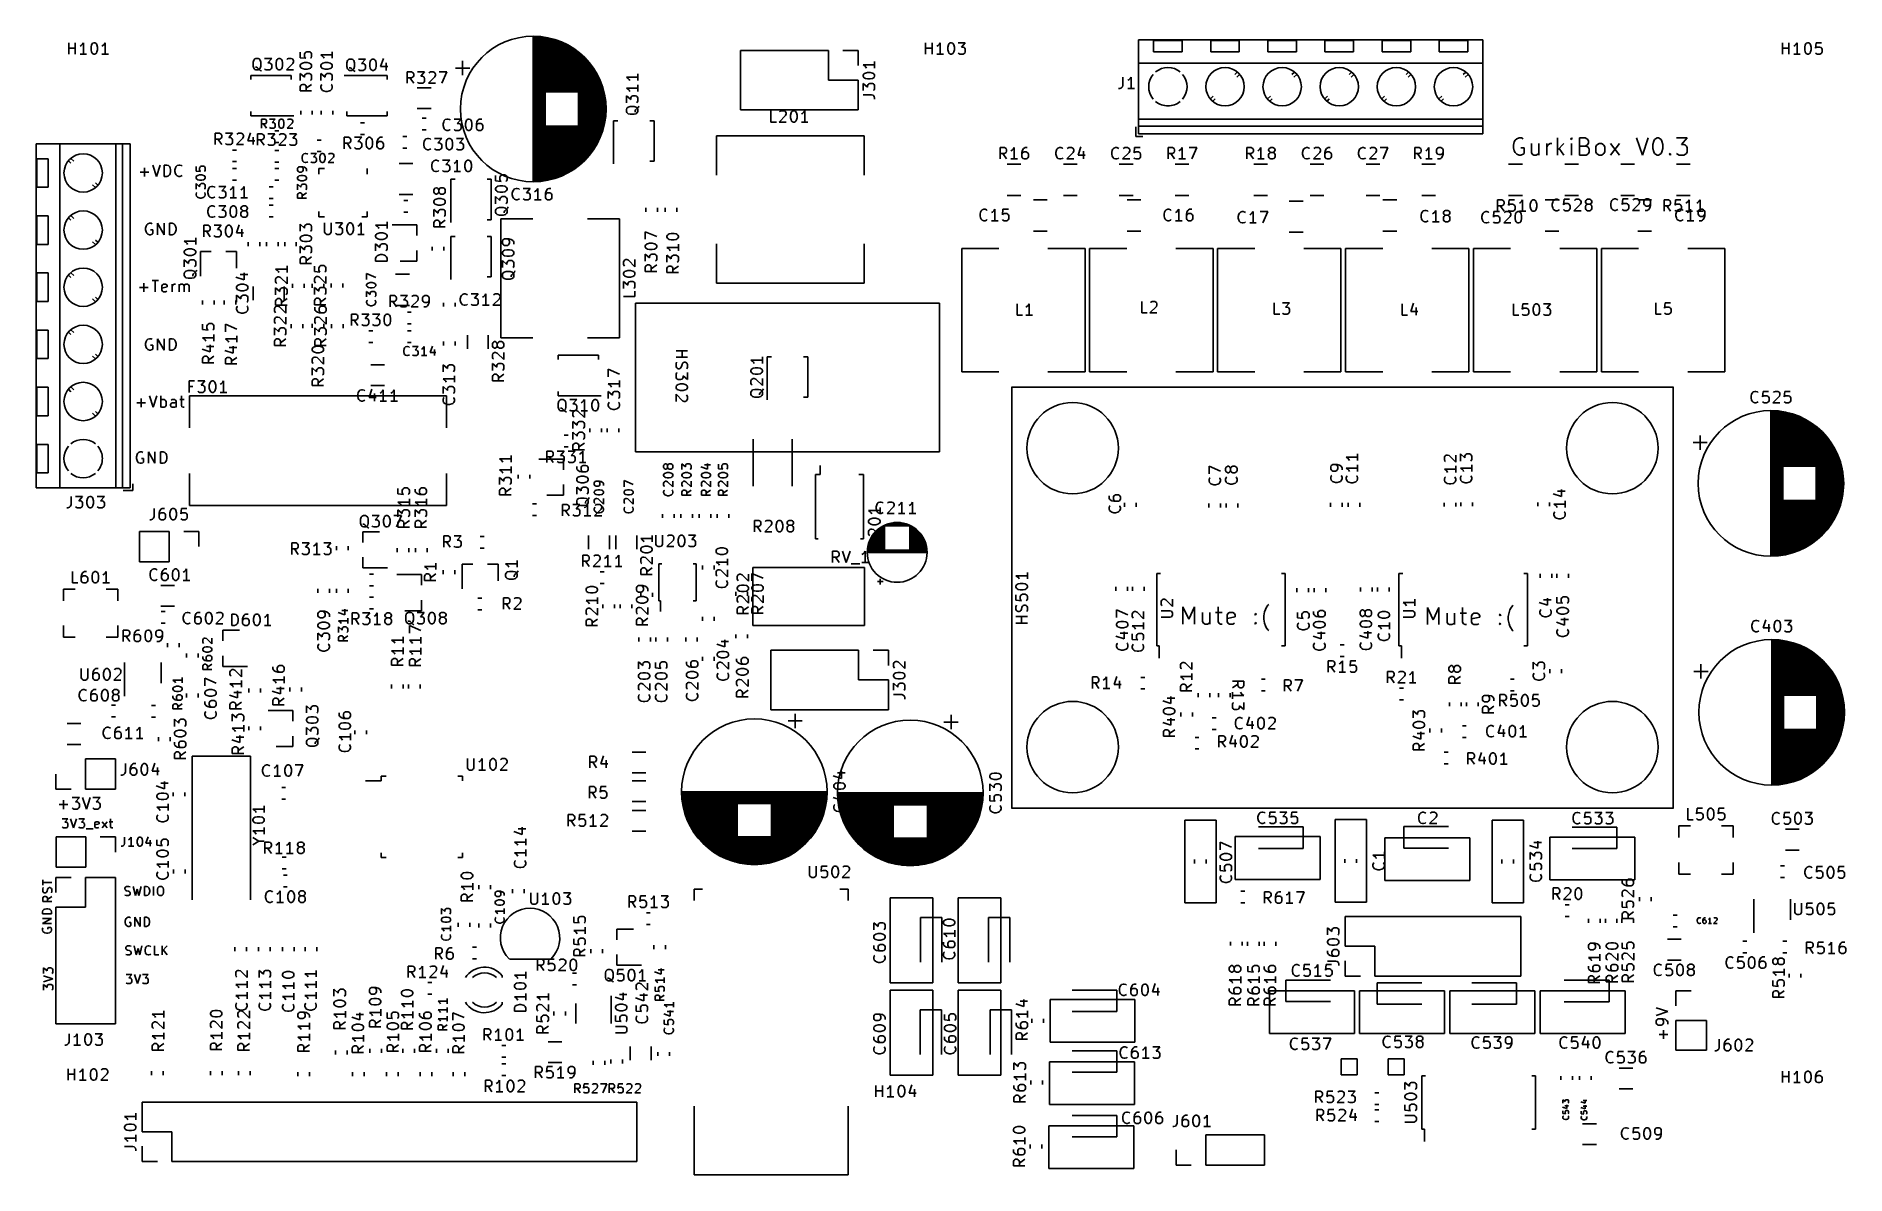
# Model space of a CAD drawing. Extents: x 51 to 209, y -132 to -32.
import ezdxf

# ---------------------------------------------------------------- set-up
doc = ezdxf.new("R2010")
doc.units = 0
doc.layers.add('BLACK', color=7, linetype='CONTINUOUS')

msp = doc.modelspace()

# ---------------------------------------------------------------- linework, layer by layer
at = {"layer": 'BLACK', "linetype": 'CONTINUOUS'}
for p, q in [((53.7517, -33.7364), (53.7517, -32.7364)), ((53.7517, -33.2126), (54.3231, -33.2126)), ((54.3231, -33.7364), (54.3231, -32.7364)), ((54.847, -32.9745), (54.7517, -33.0221)), ((54.9422, -32.8792), (54.847, -32.9745)), ((55.0374, -32.7364), (54.9422, -32.8792)), ((55.0374, -33.7364), (55.0374, -32.7364)), ((55.7041, -33.1173), (55.7517, -32.9269)), ((55.7041, -33.3554), (55.7041, -33.1173)), ((55.7517, -32.9269), (55.7993, -32.8316)), ((55.7993, -32.8316), (55.847, -32.784)), ((55.847, -32.784), (55.9422, -32.7364)), ((55.9422, -32.7364), (56.0374, -32.7364)), ((56.0374, -32.7364), (56.1327, -32.784)), ((56.1327, -32.784), (56.1803, -32.8316)), ((56.1803, -32.8316), (56.2279, -32.9269)), ((56.2279, -32.9269), (56.2755, -33.1173)), ((56.2755, -33.1173), (56.2755, -33.3554)), ((56.7517, -32.9745), (56.6565, -33.0221)), ((56.847, -32.8792), (56.7517, -32.9745)), ((56.9422, -32.7364), (56.847, -32.8792)), ((56.9422, -33.7364), (56.9422, -32.7364)), ((94.416, -32.204), (94.416, -44.864)), ((94.456, -32.204), (94.456, -44.864)), ((94.496, -32.204), (94.496, -44.864)), ((94.536, -32.205), (94.536, -44.863)), ((94.576, -32.206), (94.576, -44.862)), ((94.616, -32.207), (94.616, -44.861)), ((94.656, -32.208), (94.656, -44.86)), ((94.696, -32.21), (94.696, -44.858)), ((94.736, -32.212), (94.736, -44.856)), ((94.776, -32.214), (94.776, -44.854)), ((94.816, -32.216), (94.816, -44.852)), ((94.856, -32.219), (94.856, -44.849)), ((94.896, -32.222), (94.896, -44.846)), ((94.936, -32.225), (94.936, -44.843)), ((94.976, -32.228), (94.976, -44.84)), ((95.016, -32.232), (95.016, -44.836)), ((95.056, -32.236), (95.056, -44.832)), ((95.096, -32.24), (95.096, -44.828)), ((95.137, -32.244), (95.137, -44.824)), ((95.177, -32.249), (95.177, -44.819)), ((95.217, -32.254), (95.217, -44.814)), ((95.257, -32.259), (95.257, -44.809)), ((95.297, -32.265), (95.297, -44.803)), ((95.337, -32.27), (95.337, -44.798)), ((95.377, -32.276), (95.377, -44.792)), ((95.417, -32.282), (95.417, -44.786)), ((95.457, -32.289), (95.457, -44.779)), ((95.497, -32.296), (95.497, -37.094)), ((95.537, -32.303), (95.537, -37.094)), ((95.577, -32.31), (95.577, -37.094)), ((95.617, -32.318), (95.617, -37.094)), ((95.657, -32.325), (95.657, -37.094)), ((95.697, -32.333), (95.697, -37.094)), ((95.737, -32.342), (95.737, -37.094)), ((95.777, -32.35), (95.777, -37.094)), ((95.817, -32.359), (95.817, -37.094)), ((95.857, -32.368), (95.857, -37.094)), ((95.897, -32.378), (95.897, -37.094)), ((95.937, -32.388), (95.937, -37.094)), ((95.977, -32.397), (95.977, -37.094)), ((96.017, -32.408), (96.017, -37.094)), ((96.057, -32.418), (96.057, -37.094)), ((96.097, -32.429), (96.097, -37.094)), ((96.137, -32.44), (96.137, -37.094)), ((96.177, -32.451), (96.177, -37.094)), ((96.217, -32.463), (96.217, -37.094)), ((96.257, -32.475), (96.257, -37.094)), ((96.297, -32.487), (96.297, -37.094)), ((96.337, -32.5), (96.337, -37.094)), ((96.377, -32.513), (96.377, -37.094)), ((96.417, -32.526), (96.417, -37.094)), ((96.457, -32.539), (96.457, -37.094)), ((96.497, -32.553), (96.497, -37.094)), ((96.537, -32.567), (96.537, -37.094)), ((96.577, -32.581), (96.577, -37.094)), ((96.617, -32.595), (96.617, -37.094)), ((96.657, -32.61), (96.657, -37.094)), ((96.697, -32.626), (96.697, -37.094)), ((96.737, -32.641), (96.737, -37.094)), ((96.777, -32.657), (96.777, -37.094)), ((96.817, -32.673), (96.817, -37.094)), ((96.857, -32.689), (96.857, -37.094)), ((96.897, -32.706), (96.897, -37.094)), ((96.937, -32.723), (96.937, -37.094)), ((96.977, -32.741), (96.977, -37.094)), ((97.017, -32.758), (97.017, -37.094)), ((97.057, -32.776), (97.057, -37.094)), ((97.097, -32.795), (97.097, -37.094)), ((97.137, -32.813), (97.137, -37.094)), ((97.177, -32.832), (97.177, -37.094)), ((97.217, -32.852), (97.217, -37.094)), ((97.257, -32.872), (97.257, -37.094)), ((97.297, -32.892), (97.297, -37.094)), ((97.337, -32.912), (97.337, -37.094)), ((97.377, -32.933), (97.377, -37.094)), ((97.417, -32.954), (97.417, -37.094)), ((97.457, -32.976), (97.457, -37.094)), ((97.497, -32.998), (97.497, -37.094)), ((97.537, -33.02), (97.537, -37.094)), ((97.577, -33.043), (97.577, -37.094)), ((97.617, -33.066), (97.617, -37.094)), ((97.657, -33.089), (97.657, -37.094)), ((97.697, -33.113), (97.697, -37.094)), ((97.737, -33.137), (97.737, -37.094)), ((97.777, -33.162), (97.777, -37.094)), ((97.817, -33.187), (97.817, -37.094)), ((97.857, -33.212), (97.857, -37.094)), ((97.897, -33.238), (97.897, -37.094)), ((128.752, -33.7364), (128.752, -32.7364)), ((128.752, -33.2126), (129.323, -33.2126)), ((129.323, -33.7364), (129.323, -32.7364)), ((129.847, -32.9745), (129.752, -33.0221)), ((129.942, -32.8792), (129.847, -32.9745)), ((130.037, -32.7364), (129.942, -32.8792)), ((130.037, -33.7364), (130.037, -32.7364)), ((130.704, -33.1173), (130.752, -32.9269)), ((130.704, -33.3554), (130.704, -33.1173)), ((130.752, -32.9269), (130.799, -32.8316)), ((130.799, -32.8316), (130.847, -32.784)), ((130.847, -32.784), (130.942, -32.7364)), ((130.942, -32.7364), (131.037, -32.7364)), ((131.037, -32.7364), (131.133, -32.784)), ((131.133, -32.784), (131.18, -32.8316)), ((131.18, -32.8316), (131.228, -32.9269)), ((131.228, -32.9269), (131.276, -33.1173)), ((131.276, -33.1173), (131.276, -33.3554)), ((131.609, -32.7364), (132.228, -32.7364)), ((132.228, -32.7364), (131.895, -33.1173)), ((131.895, -33.1173), (132.037, -33.1173)), ((132.037, -33.1173), (132.133, -33.165)), ((132.133, -33.165), (132.18, -33.2126)), ((132.18, -33.2126), (132.228, -33.3078)), ((147.406, -32.474), (147.406, -40.694)), ((147.406, -32.474), (177.526, -32.474)), ((148.716, -32.534), (148.716, -33.534)), ((148.716, -32.534), (151.216, -32.534)), ((151.216, -32.534), (151.216, -33.534)), ((153.716, -32.534), (153.716, -33.534)), ((153.716, -32.534), (156.216, -32.534)), ((156.216, -32.534), (156.216, -33.534)), ((158.716, -32.534), (158.716, -33.534)), ((158.716, -32.534), (161.216, -32.534)), ((161.216, -32.534), (161.216, -33.534)), ((163.716, -32.534), (163.716, -33.534)), ((163.716, -32.534), (166.216, -32.534)), ((166.216, -32.534), (166.216, -33.534)), ((168.716, -32.534), (168.716, -33.534)), ((168.716, -32.534), (171.216, -32.534)), ((171.216, -32.534), (171.216, -33.534)), ((173.716, -32.534), (173.716, -33.534)), ((173.716, -32.534), (176.216, -32.534)), ((176.216, -32.534), (176.216, -33.534)), ((177.526, -32.474), (177.526, -40.694)), ((203.752, -33.7364), (203.752, -32.7364)), ((203.752, -33.2126), (204.323, -33.2126)), ((204.323, -33.7364), (204.323, -32.7364)), ((204.847, -32.9745), (204.752, -33.0221)), ((204.942, -32.8792), (204.847, -32.9745)), ((205.037, -32.7364), (204.942, -32.8792)), ((205.037, -33.7364), (205.037, -32.7364)), ((205.704, -33.1173), (205.752, -32.9269)), ((205.704, -33.3554), (205.704, -33.1173)), ((205.752, -32.9269), (205.799, -32.8316)), ((205.799, -32.8316), (205.847, -32.784)), ((205.847, -32.784), (205.942, -32.7364)), ((205.942, -32.7364), (206.037, -32.7364)), ((206.037, -32.7364), (206.133, -32.784)), ((206.133, -32.784), (206.18, -32.8316)), ((206.18, -32.8316), (206.228, -32.9269)), ((206.228, -32.9269), (206.276, -33.1173)), ((206.276, -33.1173), (206.276, -33.3554)), ((206.704, -32.7364), (206.656, -33.2126)), ((206.656, -33.2126), (206.704, -33.165)), ((207.18, -32.7364), (206.704, -32.7364)), ((206.704, -33.165), (206.799, -33.1173)), ((206.799, -33.1173), (207.037, -33.1173)), ((207.037, -33.1173), (207.133, -33.165)), ((207.133, -33.165), (207.18, -33.2126)), ((207.18, -33.2126), (207.228, -33.3078)), ((55.3231, -33.7364), (54.7517, -33.7364)), ((55.7517, -33.5459), (55.7041, -33.3554)), ((55.7993, -33.6411), (55.7517, -33.5459)), ((55.847, -33.6888), (55.7993, -33.6411)), ((55.9422, -33.7364), (55.847, -33.6888)), ((56.0374, -33.7364), (55.9422, -33.7364)), ((56.1327, -33.6888), (56.0374, -33.7364)), ((56.1803, -33.6411), (56.1327, -33.6888)), ((56.2279, -33.5459), (56.1803, -33.6411)), ((56.2755, -33.3554), (56.2279, -33.5459)), ((57.2279, -33.7364), (56.6565, -33.7364)), ((69.9041, -34.4447), (69.9517, -34.2542)), ((69.9041, -34.778), (69.9041, -34.4447)), ((69.9517, -34.9685), (69.9041, -34.778)), ((69.9517, -34.2542), (70.047, -34.159)), ((70.047, -34.159), (70.1422, -34.1114)), ((70.1422, -34.1114), (70.3327, -34.1114)), ((70.3327, -34.1114), (70.4279, -34.159)), ((70.4279, -34.159), (70.5231, -34.2542)), ((70.5231, -34.2542), (70.5708, -34.4447)), ((70.5708, -34.778), (70.5231, -34.9685)), ((70.5708, -34.4447), (70.5708, -34.778)), ((70.9041, -34.1114), (71.5231, -34.1114)), ((71.5231, -34.1114), (71.1898, -34.4923)), ((71.1898, -34.4923), (71.3327, -34.4923)), ((71.3327, -34.4923), (71.4279, -34.54)), ((71.4279, -34.54), (71.4755, -34.5876)), ((71.4755, -34.5876), (71.5231, -34.6828)), ((71.5231, -34.6828), (71.5231, -34.9209)), ((71.9041, -34.4923), (71.9517, -34.3019)), ((71.9041, -34.7304), (71.9041, -34.4923)), ((71.9517, -34.9209), (71.9041, -34.7304)), ((71.9517, -34.3019), (71.9993, -34.2066)), ((71.9993, -34.2066), (72.047, -34.159)), ((72.047, -34.159), (72.1422, -34.1114)), ((72.1422, -34.1114), (72.2374, -34.1114)), ((72.2374, -34.1114), (72.3327, -34.159)), ((72.3327, -34.159), (72.3803, -34.2066)), ((72.3803, -34.2066), (72.4279, -34.3019)), ((72.4279, -34.3019), (72.4755, -34.4923)), ((72.4755, -34.7304), (72.4279, -34.9209)), ((72.4755, -34.4923), (72.4755, -34.7304)), ((73.3803, -34.54), (72.8089, -35.1114)), ((72.8565, -34.2066), (72.9041, -34.159)), ((72.9041, -34.159), (72.9993, -34.1114)), ((72.9993, -34.1114), (73.2374, -34.1114)), ((73.2374, -34.1114), (73.3327, -34.159)), ((73.3327, -34.159), (73.3803, -34.2066)), ((73.3803, -34.2066), (73.4279, -34.3019)), ((73.4279, -34.3971), (73.3803, -34.54)), ((73.4279, -34.3019), (73.4279, -34.3971)), ((74.0184, -33.5685), (74.0184, -34.0447)), ((74.0184, -34.0447), (74.4946, -34.0923)), ((74.0184, -34.7114), (74.066, -34.6161)), ((74.0184, -34.8066), (74.0184, -34.7114)), ((74.066, -34.9019), (74.0184, -34.8066)), ((74.066, -34.6161), (74.1136, -34.5685)), ((74.1136, -34.5685), (74.2089, -34.5209)), ((74.2089, -34.5209), (74.3993, -34.4733)), ((74.3993, -33.7114), (74.447, -33.6161)), ((74.3993, -33.9495), (74.3993, -33.7114)), ((74.447, -34.0447), (74.3993, -33.9495)), ((74.3993, -34.4733), (74.6374, -34.4733)), ((74.447, -33.6161), (74.4946, -33.5685)), ((74.4946, -34.0923), (74.447, -34.0447)), ((74.4946, -33.5685), (74.5898, -33.5209)), ((74.5898, -33.5209), (74.8279, -33.5209)), ((74.6374, -34.4733), (74.8279, -34.5209)), ((74.8279, -33.5209), (74.9231, -33.5685)), ((74.8279, -34.5209), (74.9231, -34.5685)), ((74.9231, -33.5685), (74.9708, -33.6161)), ((74.9708, -34.0447), (74.9231, -34.0923)), ((74.9231, -34.5685), (74.9708, -34.6161)), ((74.9708, -33.6161), (75.0184, -33.7114)), ((75.0184, -33.9495), (74.9708, -34.0447)), ((74.9708, -34.6161), (75.0184, -34.7114)), ((75.0184, -34.8066), (74.9708, -34.9019)), ((75.0184, -33.7114), (75.0184, -33.9495)), ((75.0184, -34.7114), (75.0184, -34.8066)), ((76.8184, -33.8066), (75.8184, -33.8066)), ((75.8184, -33.8066), (75.9612, -33.9019)), ((75.8184, -34.7114), (75.866, -34.6161)), ((75.8184, -34.8066), (75.8184, -34.7114)), ((75.866, -34.9019), (75.8184, -34.8066)), ((75.866, -34.6161), (75.9136, -34.5685)), ((75.9136, -34.5685), (76.0089, -34.5209)), ((75.9612, -33.9019), (76.0565, -33.9971)), ((76.0089, -34.5209), (76.1993, -34.4733)), ((76.0565, -33.9971), (76.1041, -34.0923)), ((76.1993, -34.4733), (76.4374, -34.4733)), ((76.4374, -34.4733), (76.6279, -34.5209)), ((76.6279, -34.5209), (76.7231, -34.5685)), ((76.7231, -34.5685), (76.7708, -34.6161)), ((76.7708, -34.6161), (76.8184, -34.7114)), ((76.8184, -34.8066), (76.7708, -34.9019)), ((76.8184, -33.5209), (76.8184, -34.0923)), ((76.8184, -34.7114), (76.8184, -34.8066)), ((78.1041, -34.4947), (78.1517, -34.3042)), ((78.1041, -34.828), (78.1041, -34.4947)), ((78.1517, -35.0185), (78.1041, -34.828)), ((78.1517, -34.3042), (78.247, -34.209)), ((78.247, -34.209), (78.3422, -34.1614)), ((78.3422, -34.1614), (78.5327, -34.1614)), ((78.5327, -34.1614), (78.6279, -34.209)), ((78.6279, -34.209), (78.7231, -34.3042)), ((78.7231, -34.3042), (78.7708, -34.4947)), ((78.7708, -34.828), (78.7231, -35.0185)), ((78.7708, -34.4947), (78.7708, -34.828)), ((79.1041, -34.1614), (79.7231, -34.1614)), ((79.7231, -34.1614), (79.3898, -34.5423)), ((79.3898, -34.5423), (79.5327, -34.5423)), ((79.5327, -34.5423), (79.6279, -34.59)), ((79.6279, -34.59), (79.6755, -34.6376)), ((79.6755, -34.6376), (79.7231, -34.7328)), ((79.7231, -34.7328), (79.7231, -34.9709)), ((80.1041, -34.5423), (80.1517, -34.3519)), ((80.1041, -34.7804), (80.1041, -34.5423)), ((80.1517, -34.9709), (80.1041, -34.7804)), ((80.1517, -34.3519), (80.1993, -34.2566)), ((80.1993, -34.2566), (80.247, -34.209)), ((80.247, -34.209), (80.3422, -34.1614)), ((80.3422, -34.1614), (80.4374, -34.1614)), ((80.4374, -34.1614), (80.5327, -34.209)), ((80.5327, -34.209), (80.5803, -34.2566)), ((80.5803, -34.2566), (80.6279, -34.3519)), ((80.6279, -34.3519), (80.6755, -34.5423)), ((80.6755, -34.7804), (80.6279, -34.9709)), ((80.6755, -34.5423), (80.6755, -34.7804)), ((81.2946, -34.1138), (81.0565, -34.828)), ((81.0565, -34.828), (81.6755, -34.828)), ((81.5327, -34.4947), (81.5327, -35.1614)), ((88.2239, -34.334), (88.2239, -35.584)), ((97.937, -33.264), (97.937, -37.094)), ((97.977, -33.291), (97.977, -37.094)), ((98.017, -33.318), (98.017, -37.094)), ((98.057, -33.346), (98.057, -37.094)), ((98.097, -33.374), (98.097, -37.094)), ((98.137, -33.403), (98.137, -37.094)), ((98.177, -33.432), (98.177, -37.094)), ((98.217, -33.461), (98.217, -37.094)), ((98.257, -33.491), (98.257, -37.094)), ((98.297, -33.522), (98.297, -37.094)), ((98.337, -33.552), (98.337, -37.094)), ((98.377, -33.584), (98.377, -43.484)), ((98.417, -33.616), (98.417, -43.452)), ((98.457, -33.649), (98.457, -43.419)), ((98.497, -33.682), (98.497, -43.386)), ((98.537, -33.715), (98.537, -43.353)), ((98.577, -33.749), (98.577, -43.319)), ((98.617, -33.784), (98.617, -43.284)), ((98.657, -33.82), (98.657, -43.248)), ((98.697, -33.856), (98.697, -43.212)), ((98.737, -33.892), (98.737, -43.176)), ((98.777, -33.929), (98.777, -43.139)), ((98.817, -33.967), (98.817, -43.101)), ((98.857, -34.006), (98.857, -43.062)), ((98.897, -34.045), (98.897, -43.023)), ((98.937, -34.085), (98.937, -42.983)), ((98.977, -34.126), (98.977, -42.942)), ((99.017, -34.167), (99.017, -42.901)), ((99.057, -34.209), (99.057, -42.859)), ((99.097, -34.252), (99.097, -42.816)), ((99.137, -34.296), (99.137, -42.772)), ((99.177, -34.34), (99.177, -42.728)), ((99.217, -34.386), (99.217, -42.682)), ((99.257, -34.432), (99.257, -42.636)), ((99.297, -34.479), (99.297, -42.589)), ((99.337, -34.527), (99.337, -42.541)), ((99.377, -34.577), (99.377, -42.491)), ((99.417, -34.627), (99.417, -42.441)), ((99.457, -34.678), (99.457, -42.39)), ((99.497, -34.73), (99.497, -42.338)), ((99.537, -34.784), (99.537, -42.284)), ((99.577, -34.838), (99.577, -42.23)), ((112.566, -33.404), (112.566, -38.604)), ((120.246, -33.404), (112.566, -33.404)), ((120.246, -33.404), (120.246, -36.004)), ((121.516, -33.404), (122.846, -33.404)), ((122.846, -33.404), (122.846, -34.734)), ((124.298, -34.6707), (123.298, -34.6707)), ((123.298, -34.6707), (123.441, -34.7659)), ((123.441, -34.7659), (123.536, -34.8611)), ((124.298, -34.385), (124.298, -34.9564)), ((130.323, -33.7364), (129.752, -33.7364)), ((130.752, -33.5459), (130.704, -33.3554)), ((130.799, -33.6411), (130.752, -33.5459)), ((130.847, -33.6888), (130.799, -33.6411)), ((130.942, -33.7364), (130.847, -33.6888)), ((131.037, -33.7364), (130.942, -33.7364)), ((131.133, -33.6888), (131.037, -33.7364)), ((131.18, -33.6411), (131.133, -33.6888)), ((131.228, -33.5459), (131.18, -33.6411)), ((131.276, -33.3554), (131.228, -33.5459)), ((131.656, -33.6888), (131.609, -33.6411)), ((131.752, -33.7364), (131.656, -33.6888)), ((132.037, -33.7364), (131.752, -33.7364)), ((132.133, -33.6888), (132.037, -33.7364)), ((132.18, -33.6411), (132.133, -33.6888)), ((132.228, -33.5459), (132.18, -33.6411)), ((132.228, -33.3078), (132.228, -33.5459)), ((147.406, -34.534), (177.526, -34.534)), ((148.716, -33.534), (151.216, -33.534)), ((153.716, -33.534), (156.216, -33.534)), ((158.716, -33.534), (161.216, -33.534)), ((163.716, -33.534), (166.216, -33.534)), ((168.716, -33.534), (171.216, -33.534)), ((173.716, -33.534), (176.216, -33.534)), ((205.323, -33.7364), (204.752, -33.7364)), ((205.752, -33.5459), (205.704, -33.3554)), ((205.799, -33.6411), (205.752, -33.5459)), ((205.847, -33.6888), (205.799, -33.6411)), ((205.942, -33.7364), (205.847, -33.6888)), ((206.037, -33.7364), (205.942, -33.7364)), ((206.133, -33.6888), (206.037, -33.7364)), ((206.18, -33.6411), (206.133, -33.6888)), ((206.228, -33.5459), (206.18, -33.6411)), ((206.276, -33.3554), (206.228, -33.5459)), ((206.704, -33.6888), (206.656, -33.6411)), ((206.799, -33.7364), (206.704, -33.6888)), ((207.037, -33.7364), (206.799, -33.7364)), ((207.133, -33.6888), (207.037, -33.7364)), ((207.18, -33.6411), (207.133, -33.6888)), ((207.228, -33.5459), (207.18, -33.6411)), ((207.228, -33.3078), (207.228, -33.5459)), ((69.696, -35.589), (69.696, -35.959)), ((73.236, -35.589), (69.696, -35.589)), ((70.047, -35.0638), (69.9517, -34.9685)), ((70.1422, -35.1114), (70.047, -35.0638)), ((70.1898, -34.8733), (70.0946, -34.8733)), ((70.3327, -35.1114), (70.1422, -35.1114)), ((70.285, -34.9209), (70.1898, -34.8733)), ((70.4279, -35.0638), (70.285, -34.9209)), ((70.4279, -35.0638), (70.3327, -35.1114)), ((70.5231, -34.9685), (70.4279, -35.0638)), ((70.5231, -35.159), (70.4279, -35.0638)), ((70.6184, -35.2066), (70.5231, -35.159)), ((70.9517, -35.0638), (70.9041, -35.0161)), ((71.047, -35.1114), (70.9517, -35.0638)), ((71.3327, -35.1114), (71.047, -35.1114)), ((71.4279, -35.0638), (71.3327, -35.1114)), ((71.4755, -35.0161), (71.4279, -35.0638)), ((71.5231, -34.9209), (71.4755, -35.0161)), ((71.9993, -35.0161), (71.9517, -34.9209)), ((72.047, -35.0638), (71.9993, -35.0161)), ((72.1422, -35.1114), (72.047, -35.0638)), ((72.2374, -35.1114), (72.1422, -35.1114)), ((72.3327, -35.0638), (72.2374, -35.1114)), ((72.3803, -35.0161), (72.3327, -35.0638)), ((72.4279, -34.9209), (72.3803, -35.0161)), ((72.8089, -35.1114), (73.4279, -35.1114)), ((73.236, -35.589), (73.236, -35.959)), ((74.0184, -36.0447), (74.0184, -35.4257)), ((74.0184, -35.4257), (74.3993, -35.759)), ((74.1136, -34.9495), (74.066, -34.9019)), ((74.066, -36.4733), (74.1136, -36.4257)), ((74.2089, -34.9971), (74.1136, -34.9495)), ((74.1136, -36.4257), (74.2089, -36.378)), ((74.3993, -35.0447), (74.2089, -34.9971)), ((74.2089, -36.378), (74.3517, -36.378)), ((74.3517, -36.378), (74.447, -36.4257)), ((74.6374, -35.0447), (74.3993, -35.0447)), ((74.3993, -35.6161), (74.447, -35.5209)), ((74.3993, -35.759), (74.3993, -35.6161)), ((74.447, -35.5209), (74.4946, -35.4733)), ((74.447, -36.4257), (74.4946, -36.4733)), ((74.4946, -35.4733), (74.5898, -35.4257)), ((75.0184, -36.378), (74.5422, -36.7114)), ((74.5898, -35.4257), (74.8279, -35.4257)), ((74.8279, -34.9971), (74.6374, -35.0447)), ((74.9231, -34.9495), (74.8279, -34.9971)), ((74.8279, -35.4257), (74.9231, -35.4733)), ((74.9708, -34.9019), (74.9231, -34.9495)), ((74.9231, -35.4733), (74.9708, -35.5209)), ((74.9708, -35.9971), (74.9231, -36.0447)), ((74.9708, -35.5209), (75.0184, -35.6161)), ((75.0184, -35.9019), (74.9708, -35.9971)), ((75.0184, -35.6161), (75.0184, -35.9019)), ((75.8184, -36.0447), (75.8184, -35.4257)), ((75.8184, -35.4257), (76.1993, -35.759)), ((75.8184, -36.5685), (75.866, -36.4257)), ((75.9136, -34.9495), (75.866, -34.9019)), ((75.866, -36.4257), (75.9136, -36.378)), ((76.0089, -34.9971), (75.9136, -34.9495)), ((76.1993, -35.0447), (76.0089, -34.9971)), ((76.4374, -35.0447), (76.1993, -35.0447)), ((76.1993, -35.6161), (76.247, -35.5209)), ((76.1993, -35.759), (76.1993, -35.6161)), ((76.247, -35.5209), (76.2946, -35.4733)), ((76.2946, -35.4733), (76.3898, -35.4257)), ((76.3898, -35.4257), (76.6279, -35.4257)), ((76.6279, -34.9971), (76.4374, -35.0447)), ((76.7231, -34.9495), (76.6279, -34.9971)), ((76.6279, -35.4257), (76.7231, -35.4733)), ((76.7708, -34.9019), (76.7231, -34.9495)), ((76.7231, -35.4733), (76.7708, -35.5209)), ((76.7708, -35.9971), (76.7231, -36.0447)), ((76.7231, -36.378), (76.7708, -36.4257)), ((76.7708, -35.5209), (76.8184, -35.6161)), ((76.8184, -35.9019), (76.7708, -35.9971)), ((76.7708, -36.4257), (76.8184, -36.5685)), ((76.8184, -35.6161), (76.8184, -35.9019)), ((81.636, -35.589), (77.866, -35.589)), ((78.247, -35.1138), (78.1517, -35.0185)), ((78.3422, -35.1614), (78.247, -35.1138)), ((78.3898, -34.9233), (78.2946, -34.9233)), ((78.5327, -35.1614), (78.3422, -35.1614)), ((78.485, -34.9709), (78.3898, -34.9233)), ((78.6279, -35.1138), (78.485, -34.9709)), ((78.6279, -35.1138), (78.5327, -35.1614)), ((78.7231, -35.0185), (78.6279, -35.1138)), ((78.7231, -35.209), (78.6279, -35.1138)), ((78.8184, -35.2566), (78.7231, -35.209)), ((79.1517, -35.1138), (79.1041, -35.0661)), ((79.247, -35.1614), (79.1517, -35.1138)), ((79.5327, -35.1614), (79.247, -35.1614)), ((79.6279, -35.1138), (79.5327, -35.1614)), ((79.6755, -35.0661), (79.6279, -35.1138)), ((79.7231, -34.9709), (79.6755, -35.0661)), ((80.1993, -35.0661), (80.1517, -34.9709)), ((80.247, -35.1138), (80.1993, -35.0661)), ((80.3422, -35.1614), (80.247, -35.1138)), ((80.4374, -35.1614), (80.3422, -35.1614)), ((80.5327, -35.1138), (80.4374, -35.1614)), ((80.5803, -35.0661), (80.5327, -35.1138)), ((80.6279, -34.9709), (80.5803, -35.0661)), ((81.636, -35.589), (81.636, -35.959)), ((83.3755, -36.2864), (83.3755, -35.2864)), ((83.3755, -35.2864), (83.7565, -35.2864)), ((83.7565, -35.8102), (83.3755, -35.8102)), ((83.947, -36.2864), (83.6136, -35.8102)), ((83.7565, -35.2864), (83.8517, -35.334)), ((83.8517, -35.7626), (83.7565, -35.8102)), ((83.8517, -35.334), (83.8993, -35.3816)), ((83.8993, -35.715), (83.8517, -35.7626)), ((83.8993, -35.3816), (83.947, -35.4769)), ((83.947, -35.6197), (83.8993, -35.715)), ((83.947, -35.4769), (83.947, -35.6197)), ((84.2803, -35.2864), (84.8993, -35.2864)), ((84.3279, -36.2388), (84.2803, -36.1911)), ((84.4231, -36.2864), (84.3279, -36.2388)), ((84.7089, -36.2864), (84.4231, -36.2864)), ((84.8993, -35.2864), (84.566, -35.6673)), ((84.566, -35.6673), (84.7089, -35.6673)), ((84.7089, -35.6673), (84.8041, -35.715)), ((84.8041, -36.2388), (84.7089, -36.2864)), ((84.8041, -35.715), (84.8517, -35.7626)), ((84.8517, -36.1911), (84.8041, -36.2388)), ((84.8517, -35.7626), (84.8993, -35.8578)), ((84.8993, -36.0959), (84.8517, -36.1911)), ((84.8993, -35.8578), (84.8993, -36.0959)), ((85.8041, -35.715), (85.2327, -36.2864)), ((85.2327, -36.2864), (85.8517, -36.2864)), ((85.2803, -35.3816), (85.3279, -35.334)), ((85.3279, -35.334), (85.4231, -35.2864)), ((85.4231, -35.2864), (85.6612, -35.2864)), ((85.6612, -35.2864), (85.7565, -35.334)), ((85.7565, -35.334), (85.8041, -35.3816)), ((85.8041, -35.3816), (85.8517, -35.4769)), ((85.8517, -35.5721), (85.8041, -35.715)), ((85.8517, -35.4769), (85.8517, -35.5721)), ((86.185, -35.2864), (86.8517, -35.2864)), ((86.8517, -35.2864), (86.4231, -36.2864)), ((87.5989, -34.959), (88.8489, -34.959)), ((99.617, -34.894), (99.617, -42.174)), ((99.657, -34.951), (99.657, -42.117)), ((99.697, -35.01), (99.697, -42.058)), ((99.737, -35.07), (99.737, -41.998)), ((99.777, -35.132), (99.777, -41.936)), ((99.817, -35.195), (99.817, -41.873)), ((99.857, -35.259), (99.857, -41.809)), ((99.897, -35.326), (99.897, -41.742)), ((99.937, -35.394), (99.937, -41.674)), ((99.977, -35.465), (99.977, -41.603)), ((100.017, -35.538), (100.017, -41.53)), ((100.057, -35.613), (100.057, -41.455)), ((100.097, -35.69), (100.097, -41.378)), ((100.137, -35.77), (100.137, -41.298)), ((100.177, -35.853), (100.177, -41.215)), ((100.217, -35.94), (100.217, -41.128)), ((100.257, -36.03), (100.257, -41.038)), ((100.297, -36.124), (100.297, -40.944)), ((100.337, -36.222), (100.337, -40.846)), ((100.377, -36.325), (100.377, -40.743)), ((103.568, -35.7578), (102.568, -35.7578)), ((102.568, -35.7578), (102.711, -35.853)), ((102.711, -35.853), (102.806, -35.9483)), ((102.806, -35.9483), (102.854, -36.0435)), ((103.568, -35.4721), (103.568, -36.0435)), ((103.568, -36.4245), (103.568, -36.9959)), ((120.246, -36.004), (122.846, -36.004)), ((122.846, -36.004), (122.846, -38.604)), ((123.298, -35.5754), (123.346, -35.4802)), ((123.298, -35.6707), (123.298, -35.5754)), ((123.346, -35.7659), (123.298, -35.6707)), ((123.298, -36.9088), (123.298, -36.2897)), ((123.298, -36.2897), (123.679, -36.623)), ((123.346, -35.4802), (123.394, -35.4326)), ((123.394, -35.8135), (123.346, -35.7659)), ((123.394, -35.4326), (123.489, -35.385)), ((123.489, -35.8611), (123.394, -35.8135)), ((123.489, -35.385), (123.679, -35.3373)), ((123.679, -35.9088), (123.489, -35.8611)), ((123.536, -34.8611), (123.584, -34.9564)), ((123.679, -35.3373), (123.917, -35.3373)), ((123.917, -35.9088), (123.679, -35.9088)), ((123.679, -36.4802), (123.727, -36.385)), ((123.727, -36.385), (123.775, -36.3373)), ((123.775, -36.3373), (123.87, -36.2897)), ((123.87, -36.2897), (124.108, -36.2897)), ((123.917, -35.3373), (124.108, -35.385)), ((124.108, -35.8611), (123.917, -35.9088)), ((124.108, -35.385), (124.203, -35.4326)), ((124.203, -35.8135), (124.108, -35.8611)), ((124.108, -36.2897), (124.203, -36.3373)), ((124.203, -35.4326), (124.251, -35.4802)), ((124.251, -35.7659), (124.203, -35.8135)), ((124.203, -36.3373), (124.251, -36.385)), ((124.251, -35.4802), (124.298, -35.5754)), ((124.298, -35.6707), (124.251, -35.7659)), ((124.251, -36.385), (124.298, -36.4802)), ((124.298, -35.5754), (124.298, -35.6707)), ((146.033, -35.7364), (146.033, -36.4507)), ((146.556, -35.9745), (146.461, -36.0221)), ((146.652, -35.8792), (146.556, -35.9745)), ((146.747, -35.7364), (146.652, -35.8792)), ((146.747, -36.7364), (146.747, -35.7364)), ((156.036, -35.309), (155.825, -35.52)), ((156.241, -35.515), (155.995, -35.761)), ((161.036, -35.309), (160.825, -35.52)), ((161.241, -35.515), (160.995, -35.761)), ((166.036, -35.309), (165.825, -35.52)), ((166.241, -35.515), (165.995, -35.761)), ((171.036, -35.309), (170.825, -35.52)), ((171.241, -35.515), (170.995, -35.761)), ((176.036, -35.309), (175.825, -35.52)), ((176.241, -35.515), (175.995, -35.761)), ((74.0184, -36.5685), (74.066, -36.4733)), ((74.0184, -36.9495), (74.0184, -36.5685)), ((75.0184, -36.9495), (74.0184, -36.9495)), ((74.4946, -36.4733), (74.5422, -36.5685)), ((74.5422, -36.5685), (74.5422, -36.9495)), ((75.8184, -36.6638), (75.8184, -36.5685)), ((75.866, -36.8066), (75.8184, -36.6638)), ((75.9612, -36.9019), (75.866, -36.8066)), ((76.0565, -36.9495), (75.9612, -36.9019)), ((76.247, -36.9971), (76.0565, -36.9495)), ((76.3898, -36.9971), (76.247, -36.9971)), ((76.5803, -36.9495), (76.3898, -36.9971)), ((76.6755, -36.9019), (76.5803, -36.9495)), ((76.7708, -36.8066), (76.6755, -36.9019)), ((76.8184, -36.6638), (76.7708, -36.8066)), ((76.8184, -36.5685), (76.8184, -36.6638)), ((85.4681, -36.674), (84.2639, -36.674)), ((100.417, -36.434), (100.417, -40.634)), ((100.457, -36.55), (100.457, -40.518)), ((100.497, -36.673), (100.497, -40.395)), ((100.537, -36.806), (100.537, -40.262)), ((100.577, -36.951), (100.577, -40.117)), ((100.617, -37.112), (100.617, -39.956)), ((100.657, -37.293), (100.657, -39.775)), ((100.697, -37.506), (100.697, -39.562)), ((100.737, -37.777), (100.737, -39.291)), ((103.568, -36.7102), (102.568, -36.7102)), ((102.568, -36.7102), (102.711, -36.8054)), ((102.568, -37.9959), (102.568, -37.3769)), ((102.568, -37.3769), (102.949, -37.7102)), ((102.711, -36.8054), (102.806, -36.9007)), ((102.806, -36.9007), (102.854, -36.9959)), ((102.949, -37.5673), (102.997, -37.4721)), ((102.949, -37.7102), (102.949, -37.5673)), ((102.997, -37.4721), (103.045, -37.4245)), ((103.045, -37.4245), (103.14, -37.3769)), ((103.14, -37.3769), (103.378, -37.3769)), ((103.378, -37.3769), (103.473, -37.4245)), ((103.473, -37.4245), (103.521, -37.4721)), ((103.521, -37.9483), (103.473, -37.9959)), ((103.521, -37.4721), (103.568, -37.5673)), ((103.568, -37.853), (103.521, -37.9483)), ((103.568, -37.5673), (103.568, -37.853)), ((123.298, -37.2897), (124.013, -37.2897)), ((123.679, -36.623), (123.679, -36.4802)), ((124.013, -37.2897), (124.156, -37.3373)), ((124.156, -37.3373), (124.251, -37.4326)), ((124.251, -36.8611), (124.203, -36.9088)), ((124.298, -36.7659), (124.251, -36.8611)), ((124.251, -37.4326), (124.298, -37.5754)), ((124.298, -36.4802), (124.298, -36.7659)), ((124.298, -37.5754), (124.298, -37.6707)), ((145.747, -36.7364), (145.652, -36.7364)), ((145.89, -36.6888), (145.747, -36.7364)), ((145.985, -36.5935), (145.89, -36.6888)), ((146.033, -36.4507), (145.985, -36.5935)), ((147.033, -36.7364), (146.461, -36.7364)), ((153.938, -37.407), (153.692, -37.653)), ((154.096, -37.659), (153.897, -37.858)), ((158.938, -37.407), (158.692, -37.653)), ((159.096, -37.659), (158.897, -37.858)), ((163.938, -37.407), (163.692, -37.653)), ((164.096, -37.659), (163.897, -37.858)), ((168.938, -37.407), (168.692, -37.653)), ((169.096, -37.659), (168.897, -37.858)), ((173.938, -37.407), (173.692, -37.653)), ((174.096, -37.659), (173.897, -37.858)), ((69.696, -39.129), (69.696, -38.759)), ((69.696, -39.129), (73.466, -39.129)), ((70.6136, -40.2209), (70.6136, -39.4209)), ((70.6136, -39.4209), (70.9184, -39.4209)), ((70.9184, -39.4209), (70.9946, -39.459)), ((70.9946, -39.459), (71.0327, -39.4971)), ((71.0327, -39.4971), (71.0708, -39.5733)), ((71.0708, -39.5733), (71.0708, -39.6876)), ((71.3374, -39.4209), (71.8327, -39.4209)), ((71.8327, -39.4209), (71.566, -39.7257)), ((72.1374, -39.7257), (72.1755, -39.5733)), ((72.1755, -39.5733), (72.2136, -39.4971)), ((72.2136, -39.4971), (72.2517, -39.459)), ((72.2517, -39.459), (72.3279, -39.4209)), ((72.3279, -39.4209), (72.4041, -39.4209)), ((72.4041, -39.4209), (72.4803, -39.459)), ((72.4803, -39.459), (72.5184, -39.4971)), ((72.5184, -39.4971), (72.5565, -39.5733)), ((72.5565, -39.5733), (72.5946, -39.7257)), ((72.8993, -39.4971), (72.9374, -39.459)), ((72.9374, -39.459), (73.0136, -39.4209)), ((73.0136, -39.4209), (73.2041, -39.4209)), ((73.2041, -39.4209), (73.2803, -39.459)), ((73.2803, -39.459), (73.3184, -39.4971)), ((73.3184, -39.4971), (73.3565, -39.5733)), ((73.3565, -39.5733), (73.3565, -39.6495)), ((74.056, -38.6877), (74.056, -39.0303)), ((75.076, -38.6877), (75.076, -39.0303)), ((75.856, -39.0303), (75.856, -38.6877)), ((76.876, -39.0303), (76.876, -38.6877)), ((78.096, -39.129), (78.096, -38.759)), ((78.096, -39.129), (81.636, -39.129)), ((81.636, -39.129), (81.636, -38.759)), ((85.4681, -38.494), (84.2639, -38.494)), ((85.0373, -39.349), (84.6947, -39.349)), ((86.5755, -39.6495), (86.6231, -39.5542)), ((86.6231, -39.5542), (86.7184, -39.459)), ((86.7184, -39.459), (86.8612, -39.4114)), ((86.8612, -39.4114), (86.9565, -39.4114)), ((86.9565, -39.4114), (87.0993, -39.459)), ((87.0993, -39.459), (87.147, -39.5066)), ((87.4803, -39.4114), (88.0993, -39.4114)), ((88.0993, -39.4114), (87.766, -39.7923)), ((88.5279, -39.6019), (88.5755, -39.5066)), ((88.5755, -39.5066), (88.6231, -39.459)), ((88.6231, -39.459), (88.7184, -39.4114)), ((88.7184, -39.4114), (88.8136, -39.4114)), ((88.8136, -39.4114), (88.9089, -39.459)), ((88.9089, -39.459), (88.9565, -39.5066)), ((88.9565, -39.5066), (89.0041, -39.6019)), ((89.5755, -39.5066), (89.4803, -39.6495)), ((89.6231, -39.459), (89.5755, -39.5066)), ((89.7184, -39.4114), (89.6231, -39.459)), ((89.9089, -39.4114), (89.7184, -39.4114)), ((100.777, -38.217), (100.777, -38.851)), ((101.446, -39.564), (101.816, -39.564)), ((101.446, -39.564), (101.446, -43.334)), ((102.568, -38.5673), (102.616, -38.4721)), ((102.568, -38.7578), (102.568, -38.5673)), ((102.616, -38.853), (102.568, -38.7578)), ((102.616, -38.4721), (102.711, -38.3769)), ((102.711, -38.9483), (102.616, -38.853)), ((102.711, -38.3769), (102.902, -38.3292)), ((102.902, -38.9959), (102.711, -38.9483)), ((102.902, -38.3292), (103.235, -38.3292)), ((103.235, -38.9959), (102.902, -38.9959)), ((103.235, -38.3292), (103.426, -38.3769)), ((103.426, -38.9483), (103.235, -38.9959)), ((103.378, -38.615), (103.33, -38.7102)), ((103.33, -38.7102), (103.33, -38.8054)), ((103.521, -38.4721), (103.378, -38.615)), ((103.426, -38.3769), (103.521, -38.4721)), ((103.521, -38.853), (103.426, -38.9483)), ((103.616, -38.3769), (103.521, -38.4721)), ((103.521, -38.4721), (103.568, -38.5673)), ((103.568, -38.7578), (103.521, -38.853)), ((103.568, -38.5673), (103.568, -38.7578)), ((103.664, -38.2816), (103.616, -38.3769)), ((104.986, -39.564), (104.616, -39.564)), ((104.986, -43.104), (104.986, -39.564)), ((122.846, -38.604), (112.566, -38.604)), ((115.221, -39.6864), (115.221, -38.6864)), ((116.506, -39.115), (115.935, -39.6864)), ((115.983, -38.7816), (116.03, -38.734)), ((116.03, -38.734), (116.126, -38.6864)), ((116.126, -38.6864), (116.364, -38.6864)), ((116.364, -38.6864), (116.459, -38.734)), ((116.459, -38.734), (116.506, -38.7816)), ((116.506, -38.7816), (116.554, -38.8769)), ((116.554, -38.9721), (116.506, -39.115)), ((116.554, -38.8769), (116.554, -38.9721)), ((116.935, -39.0673), (116.983, -38.8769)), ((116.935, -39.3054), (116.935, -39.0673)), ((116.983, -39.4959), (116.935, -39.3054)), ((116.983, -38.8769), (117.03, -38.7816)), ((117.03, -39.5911), (116.983, -39.4959)), ((117.03, -38.7816), (117.078, -38.734)), ((117.078, -39.6388), (117.03, -39.5911)), ((117.078, -38.734), (117.173, -38.6864)), ((117.173, -38.6864), (117.268, -38.6864)), ((117.268, -38.6864), (117.364, -38.734)), ((117.364, -38.734), (117.411, -38.7816)), ((117.411, -39.5911), (117.364, -39.6388)), ((117.411, -38.7816), (117.459, -38.8769)), ((117.459, -39.4959), (117.411, -39.5911)), ((117.459, -38.8769), (117.506, -39.0673)), ((117.506, -39.3054), (117.459, -39.4959)), ((117.506, -39.0673), (117.506, -39.3054)), ((117.983, -38.9245), (117.887, -38.9721)), ((118.078, -38.8292), (117.983, -38.9245)), ((118.173, -38.6864), (118.078, -38.8292)), ((118.173, -39.6864), (118.173, -38.6864)), ((147.406, -39.434), (177.526, -39.434)), ((66.5755, -41.6564), (66.5755, -40.6564)), ((66.5755, -40.6564), (66.9565, -40.6564)), ((66.9565, -41.1802), (66.5755, -41.1802)), ((67.147, -41.6564), (66.8136, -41.1802)), ((66.9565, -40.6564), (67.0517, -40.704)), ((67.0517, -41.1326), (66.9565, -41.1802)), ((67.0517, -40.704), (67.0993, -40.7516)), ((67.0993, -41.085), (67.0517, -41.1326)), ((67.0993, -40.7516), (67.147, -40.8469)), ((67.147, -40.9897), (67.0993, -41.085)), ((67.147, -40.8469), (67.147, -40.9897)), ((67.4803, -40.6564), (68.0993, -40.6564)), ((68.0993, -40.6564), (67.766, -41.0373)), ((67.766, -41.0373), (67.9089, -41.0373)), ((67.9089, -41.0373), (68.0041, -41.085)), ((68.0041, -41.085), (68.0517, -41.1326)), ((68.0517, -41.1326), (68.0993, -41.2278)), ((69.0041, -41.085), (68.4327, -41.6564)), ((68.4803, -40.7516), (68.5279, -40.704)), ((68.5279, -40.704), (68.6231, -40.6564)), ((68.6231, -40.6564), (68.8612, -40.6564)), ((68.8612, -40.6564), (68.9565, -40.704)), ((68.9565, -40.704), (69.0041, -40.7516)), ((69.0041, -40.7516), (69.0517, -40.8469)), ((69.0517, -40.9421), (69.0041, -41.085)), ((69.0517, -40.8469), (69.0517, -40.9421)), ((69.6708, -40.6088), (69.4327, -41.323)), ((69.9089, -40.9897), (69.9089, -41.6564)), ((70.2755, -41.7064), (70.2755, -40.7064)), ((70.2755, -40.7064), (70.6565, -40.7064)), ((70.9184, -39.84), (70.6136, -39.84)), ((70.6565, -40.7064), (70.7517, -40.754)), ((70.7517, -41.1826), (70.6565, -41.2302)), ((70.7517, -40.754), (70.7993, -40.8016)), ((70.7993, -41.135), (70.7517, -41.1826)), ((70.7993, -40.8016), (70.847, -40.8969)), ((70.847, -41.0397), (70.7993, -41.135)), ((71.0708, -40.2209), (70.8041, -39.84)), ((70.847, -40.8969), (70.847, -41.0397)), ((70.9946, -39.8019), (70.9184, -39.84)), ((71.0327, -39.7638), (70.9946, -39.8019)), ((71.0708, -39.6876), (71.0327, -39.7638)), ((71.1803, -40.7064), (71.7993, -40.7064)), ((71.3755, -40.1828), (71.3374, -40.1447)), ((71.4517, -40.2209), (71.3755, -40.1828)), ((71.6803, -40.2209), (71.4517, -40.2209)), ((71.7993, -40.7064), (71.466, -41.0873)), ((71.466, -41.0873), (71.6089, -41.0873)), ((71.566, -39.7257), (71.6803, -39.7257)), ((71.6089, -41.0873), (71.7041, -41.135)), ((71.6803, -39.7257), (71.7565, -39.7638)), ((71.7565, -40.1828), (71.6803, -40.2209)), ((71.7041, -41.135), (71.7517, -41.1826)), ((71.7517, -41.1826), (71.7993, -41.2778)), ((71.7565, -39.7638), (71.7946, -39.8019)), ((71.7946, -40.1447), (71.7565, -40.1828)), ((71.7946, -39.8019), (71.8327, -39.878)), ((71.8327, -40.0685), (71.7946, -40.1447)), ((71.7947, -40.449), (72.1373, -40.449)), ((71.8327, -39.878), (71.8327, -40.0685)), ((72.7041, -41.135), (72.1327, -41.7064)), ((72.1374, -39.9161), (72.1374, -39.7257)), ((72.1755, -40.0685), (72.1374, -39.9161)), ((72.2136, -40.1447), (72.1755, -40.0685)), ((72.1803, -40.8016), (72.2279, -40.754)), ((72.2517, -40.1828), (72.2136, -40.1447)), ((72.2279, -40.754), (72.3231, -40.7064)), ((72.3279, -40.2209), (72.2517, -40.1828)), ((72.3231, -40.7064), (72.5612, -40.7064)), ((72.4041, -40.2209), (72.3279, -40.2209)), ((72.4803, -40.1828), (72.4041, -40.2209)), ((72.5184, -40.1447), (72.4803, -40.1828)), ((72.5565, -40.0685), (72.5184, -40.1447)), ((72.5946, -39.9161), (72.5565, -40.0685)), ((72.5612, -40.7064), (72.6565, -40.754)), ((72.5946, -39.7257), (72.5946, -39.9161)), ((72.6565, -40.754), (72.7041, -40.8016)), ((72.7041, -40.8016), (72.7517, -40.8969)), ((72.7517, -40.9921), (72.7041, -41.135)), ((72.7517, -40.8969), (72.7517, -40.9921)), ((73.3184, -39.7638), (72.8612, -40.2209)), ((72.8612, -40.2209), (73.3565, -40.2209)), ((73.085, -40.7064), (73.7041, -40.7064)), ((73.3565, -39.6495), (73.3184, -39.7638)), ((73.7041, -40.7064), (73.3708, -41.0873)), ((73.3708, -41.0873), (73.5136, -41.0873)), ((73.5136, -41.0873), (73.6089, -41.135)), ((73.6089, -41.135), (73.6565, -41.1826)), ((73.6565, -41.1826), (73.7041, -41.2778)), ((77.8755, -42.0114), (77.8755, -41.0114)), ((77.8755, -41.0114), (78.2565, -41.0114)), ((78.2565, -41.0114), (78.3517, -41.059)), ((78.3517, -41.059), (78.3993, -41.1066)), ((78.3993, -41.1066), (78.447, -41.2019)), ((78.7803, -41.0114), (79.3993, -41.0114)), ((79.3993, -41.0114), (79.066, -41.3923)), ((79.6373, -39.749), (79.2947, -39.749)), ((79.6373, -40.769), (79.2947, -40.769)), ((79.8279, -41.2019), (79.8755, -41.1066)), ((79.8755, -41.1066), (79.9231, -41.059)), ((79.9231, -41.059), (80.0184, -41.0114)), ((80.0184, -41.0114), (80.1136, -41.0114)), ((80.1136, -41.0114), (80.2089, -41.059)), ((80.2089, -41.059), (80.2565, -41.1066)), ((80.2565, -41.1066), (80.3041, -41.2019)), ((80.8755, -41.1066), (80.7803, -41.2495)), ((80.9231, -41.059), (80.8755, -41.1066)), ((81.0184, -41.0114), (80.9231, -41.059)), ((81.2089, -41.0114), (81.0184, -41.0114)), ((82.9947, -40.949), (83.3373, -40.949)), ((85.0373, -40.369), (84.6947, -40.369)), ((84.9231, -41.2542), (85.0184, -41.159)), ((85.0184, -41.159), (85.1612, -41.1114)), ((85.1612, -41.1114), (85.2565, -41.1114)), ((85.2565, -41.1114), (85.3993, -41.159)), ((85.3993, -41.159), (85.447, -41.2066)), ((85.7803, -41.1114), (86.3993, -41.1114)), ((86.3993, -41.1114), (86.066, -41.4923)), ((86.5279, -39.84), (86.5755, -39.6495)), ((86.5279, -39.9828), (86.5279, -39.84)), ((86.5755, -40.1733), (86.5279, -39.9828)), ((86.6231, -40.2685), (86.5755, -40.1733)), ((86.7184, -40.3638), (86.6231, -40.2685)), ((86.8612, -40.4114), (86.7184, -40.3638)), ((86.9565, -40.4114), (86.8612, -40.4114)), ((86.8755, -41.2066), (86.9231, -41.159)), ((86.9231, -41.159), (87.0184, -41.1114)), ((87.0993, -40.3638), (86.9565, -40.4114)), ((87.0184, -41.1114), (87.1136, -41.1114)), ((87.147, -40.3161), (87.0993, -40.3638)), ((87.1136, -41.1114), (87.2089, -41.159)), ((87.2089, -41.159), (87.2565, -41.2066)), ((87.5279, -40.3638), (87.4803, -40.3161)), ((87.6231, -40.4114), (87.5279, -40.3638)), ((87.9089, -40.4114), (87.6231, -40.4114)), ((87.685, -41.1114), (88.3041, -41.1114)), ((87.766, -39.7923), (87.9089, -39.7923)), ((87.9089, -39.7923), (88.0041, -39.84)), ((88.0041, -40.3638), (87.9089, -40.4114)), ((88.3041, -41.1114), (87.9708, -41.4923)), ((88.0041, -39.84), (88.0517, -39.8876)), ((88.0517, -40.3161), (88.0041, -40.3638)), ((88.0517, -39.8876), (88.0993, -39.9828)), ((88.0993, -40.2209), (88.0517, -40.3161)), ((88.0993, -39.9828), (88.0993, -40.2209)), ((88.4803, -39.7923), (88.5279, -39.6019)), ((88.4803, -40.0304), (88.4803, -39.7923)), ((88.5279, -40.2209), (88.4803, -40.0304)), ((88.5755, -40.3161), (88.5279, -40.2209)), ((88.6231, -40.3638), (88.5755, -40.3161)), ((88.7184, -40.4114), (88.6231, -40.3638)), ((88.8136, -40.4114), (88.7184, -40.4114)), ((88.9089, -40.3638), (88.8136, -40.4114)), ((88.9565, -40.3161), (88.9089, -40.3638)), ((89.0041, -40.2209), (88.9565, -40.3161)), ((89.0041, -39.6019), (89.0517, -39.7923)), ((89.0517, -40.0304), (89.0041, -40.2209)), ((89.0517, -39.7923), (89.0517, -40.0304)), ((89.4803, -39.6495), (89.4327, -39.84)), ((89.4327, -39.84), (89.4327, -40.2209)), ((89.4803, -39.8876), (89.4327, -39.9828)), ((89.4327, -40.2209), (89.4803, -40.3161)), ((89.5279, -39.84), (89.4803, -39.8876)), ((89.4803, -40.3161), (89.5279, -40.3638)), ((89.6231, -39.7923), (89.5279, -39.84)), ((89.5279, -40.3638), (89.6231, -40.4114)), ((89.8136, -39.7923), (89.6231, -39.7923)), ((89.6231, -40.4114), (89.8136, -40.4114)), ((89.9089, -39.84), (89.8136, -39.7923)), ((89.8136, -40.4114), (89.9089, -40.3638)), ((89.9565, -39.8876), (89.9089, -39.84)), ((89.9089, -40.3638), (89.9565, -40.3161)), ((90.0041, -39.9828), (89.9565, -39.8876)), ((89.9565, -40.3161), (90.0041, -40.2209)), ((90.0041, -40.2209), (90.0041, -39.9828)), ((95.497, -39.974), (95.497, -44.772)), ((95.537, -39.974), (95.537, -44.765)), ((95.577, -39.974), (95.577, -44.758)), ((95.617, -39.974), (95.617, -44.75)), ((95.657, -39.974), (95.657, -44.743)), ((95.697, -39.974), (95.697, -44.735)), ((95.737, -39.974), (95.737, -44.726)), ((95.777, -39.974), (95.777, -44.718)), ((95.817, -39.974), (95.817, -44.709)), ((95.857, -39.974), (95.857, -44.7)), ((95.897, -39.974), (95.897, -44.69)), ((95.937, -39.974), (95.937, -44.68)), ((95.977, -39.974), (95.977, -44.671)), ((96.017, -39.974), (96.017, -44.66)), ((96.057, -39.974), (96.057, -44.65)), ((96.097, -39.974), (96.097, -44.639)), ((96.137, -39.974), (96.137, -44.628)), ((96.177, -39.974), (96.177, -44.617)), ((96.217, -39.974), (96.217, -44.605)), ((96.257, -39.974), (96.257, -44.593)), ((96.297, -39.974), (96.297, -44.581)), ((96.337, -39.974), (96.337, -44.568)), ((96.377, -39.974), (96.377, -44.555)), ((96.417, -39.974), (96.417, -44.542)), ((96.457, -39.974), (96.457, -44.529)), ((96.497, -39.974), (96.497, -44.515)), ((96.537, -39.974), (96.537, -44.501)), ((96.577, -39.974), (96.577, -44.487)), ((96.617, -39.974), (96.617, -44.473)), ((96.657, -39.974), (96.657, -44.458)), ((96.697, -39.974), (96.697, -44.442)), ((96.737, -39.974), (96.737, -44.427)), ((96.777, -39.974), (96.777, -44.411)), ((96.817, -39.974), (96.817, -44.395)), ((96.857, -39.974), (96.857, -44.379)), ((96.897, -39.974), (96.897, -44.362)), ((96.937, -39.974), (96.937, -44.345)), ((96.977, -39.974), (96.977, -44.327)), ((97.017, -39.974), (97.017, -44.31)), ((97.057, -39.974), (97.057, -44.292)), ((97.097, -39.974), (97.097, -44.273)), ((97.137, -39.974), (97.137, -44.255)), ((97.177, -39.974), (97.177, -44.236)), ((97.217, -39.974), (97.217, -44.216)), ((97.257, -39.974), (97.257, -44.196)), ((97.297, -39.974), (97.297, -44.176)), ((97.337, -39.974), (97.337, -44.156)), ((97.377, -39.974), (97.377, -44.135)), ((97.417, -39.974), (97.417, -44.114)), ((97.457, -39.974), (97.457, -44.092)), ((97.497, -39.974), (97.497, -44.07)), ((97.537, -39.974), (97.537, -44.048)), ((97.577, -39.974), (97.577, -44.025)), ((97.617, -39.974), (97.617, -44.002)), ((97.657, -39.974), (97.657, -43.979)), ((97.697, -39.974), (97.697, -43.955)), ((97.737, -39.974), (97.737, -43.931)), ((97.777, -39.974), (97.777, -43.906)), ((97.817, -39.974), (97.817, -43.881)), ((97.857, -39.974), (97.857, -43.856)), ((97.897, -39.974), (97.897, -43.83)), ((97.937, -39.974), (97.937, -43.804)), ((97.977, -39.974), (97.977, -43.777)), ((98.017, -39.974), (98.017, -43.75)), ((98.057, -39.974), (98.057, -43.722)), ((98.097, -39.974), (98.097, -43.694)), ((98.137, -39.974), (98.137, -43.665)), ((98.177, -39.974), (98.177, -43.636)), ((98.217, -39.974), (98.217, -43.607)), ((98.257, -39.974), (98.257, -43.577)), ((98.297, -39.974), (98.297, -43.546)), ((98.337, -39.974), (98.337, -43.516)), ((110.466, -44.334), (110.466, -40.884)), ((110.466, -40.884), (123.366, -40.884)), ((115.697, -39.6864), (115.221, -39.6864)), ((115.935, -39.6864), (116.554, -39.6864)), ((117.173, -39.6864), (117.078, -39.6388)), ((117.268, -39.6864), (117.173, -39.6864)), ((117.364, -39.6388), (117.268, -39.6864)), ((118.459, -39.6864), (117.887, -39.6864)), ((123.366, -40.884), (123.366, -44.334)), ((147.166, -40.094), (147.166, -40.934)), ((147.166, -40.934), (147.766, -40.934)), ((147.406, -40.034), (177.526, -40.034)), ((147.406, -40.694), (177.526, -40.694)), ((180.495, -41.134), (180.352, -41.2769)), ((180.709, -41.0626), (180.495, -41.134)), ((180.923, -41.0626), (180.709, -41.0626)), ((181.066, -41.134), (180.923, -41.0626)), ((184.066, -42.5626), (184.066, -41.0626)), ((185.28, -41.0626), (185.209, -41.134)), ((185.209, -41.134), (185.28, -41.2054)), ((185.352, -41.134), (185.28, -41.0626)), ((185.28, -41.0626), (185.28, -41.2054)), ((185.28, -41.2054), (185.352, -41.134)), ((185.995, -42.5626), (185.995, -41.0626)), ((185.995, -41.0626), (186.495, -41.0626)), ((186.495, -41.0626), (186.637, -41.134)), ((186.637, -41.134), (186.709, -41.2054)), ((190.995, -41.0626), (191.495, -42.5626)), ((191.495, -42.5626), (191.995, -41.0626)), ((192.566, -41.2054), (192.637, -41.134)), ((192.637, -41.134), (192.78, -41.0626)), ((192.78, -41.0626), (192.923, -41.0626)), ((192.923, -41.0626), (193.066, -41.134)), ((193.066, -41.134), (193.137, -41.2054)), ((194.495, -41.0626), (195.423, -41.0626)), ((195.423, -41.0626), (194.923, -41.634)), ((50.906, -41.574), (59.126, -41.574)), ((50.906, -71.694), (50.906, -41.574)), ((52.966, -71.694), (52.966, -41.574)), ((57.866, -71.694), (57.866, -41.574)), ((58.466, -71.694), (58.466, -41.574)), ((59.126, -71.694), (59.126, -41.574)), ((67.5279, -41.6088), (67.4803, -41.5611)), ((67.6231, -41.6564), (67.5279, -41.6088)), ((67.9089, -41.6564), (67.6231, -41.6564)), ((68.0041, -41.6088), (67.9089, -41.6564)), ((68.0517, -41.5611), (68.0041, -41.6088)), ((68.0993, -41.4659), (68.0517, -41.5611)), ((68.0947, -42.124), (68.4373, -42.124)), ((68.0993, -41.2278), (68.0993, -41.4659)), ((68.4327, -41.6564), (69.0517, -41.6564)), ((69.4327, -41.323), (70.0517, -41.323)), ((70.6565, -41.2302), (70.2755, -41.2302)), ((70.847, -41.7064), (70.5136, -41.2302)), ((71.2279, -41.6588), (71.1803, -41.6111)), ((71.3231, -41.7064), (71.2279, -41.6588)), ((71.6089, -41.7064), (71.3231, -41.7064)), ((71.7041, -41.6588), (71.6089, -41.7064)), ((71.7517, -41.6111), (71.7041, -41.6588)), ((71.7993, -41.5159), (71.7517, -41.6111)), ((71.7947, -41.469), (72.1373, -41.469)), ((71.7947, -42.174), (72.1373, -42.174)), ((71.7993, -41.2778), (71.7993, -41.5159)), ((72.1327, -41.7064), (72.7517, -41.7064)), ((73.1327, -41.6588), (73.085, -41.6111)), ((73.2279, -41.7064), (73.1327, -41.6588)), ((73.5136, -41.7064), (73.2279, -41.7064)), ((73.6089, -41.6588), (73.5136, -41.7064)), ((73.6565, -41.6111), (73.6089, -41.6588)), ((73.7041, -41.5159), (73.6565, -41.6111)), ((73.7041, -41.2778), (73.7041, -41.5159)), ((74.1755, -42.7638), (74.2136, -42.6114)), ((74.1755, -42.878), (74.1755, -42.7638)), ((74.2136, -42.6114), (74.2517, -42.5352)), ((74.2517, -42.5352), (74.3279, -42.459)), ((74.3279, -42.459), (74.4422, -42.4209)), ((74.4422, -42.4209), (74.5184, -42.4209)), ((74.5184, -42.4209), (74.6327, -42.459)), ((74.6327, -42.459), (74.6708, -42.4971)), ((74.9374, -42.4209), (75.4327, -42.4209)), ((75.4327, -42.4209), (75.166, -42.7257)), ((75.166, -42.7257), (75.2803, -42.7257)), ((75.2803, -42.7257), (75.3565, -42.7638)), ((75.3565, -42.7638), (75.3946, -42.8019)), ((75.8373, -41.249), (75.4947, -41.249)), ((75.8373, -42.269), (75.4947, -42.269)), ((75.7374, -42.7257), (75.7755, -42.5733)), ((75.7374, -42.9161), (75.7374, -42.7257)), ((75.7755, -42.5733), (75.8136, -42.4971)), ((75.8136, -42.4971), (75.8517, -42.459)), ((75.8517, -42.459), (75.9279, -42.4209)), ((75.9279, -42.4209), (76.0041, -42.4209)), ((76.0041, -42.4209), (76.0803, -42.459)), ((76.0803, -42.459), (76.1184, -42.4971)), ((76.1184, -42.4971), (76.1565, -42.5733)), ((76.1565, -42.5733), (76.1946, -42.7257)), ((76.1946, -42.7257), (76.1946, -42.9161)), ((76.9184, -42.7638), (76.4612, -43.2209)), ((76.4993, -42.4971), (76.5374, -42.459)), ((76.5374, -42.459), (76.6136, -42.4209)), ((76.6136, -42.4209), (76.8041, -42.4209)), ((76.8041, -42.4209), (76.8803, -42.459)), ((76.8803, -42.459), (76.9184, -42.4971)), ((76.9184, -42.4971), (76.9565, -42.5733)), ((76.9565, -42.6495), (76.9184, -42.7638)), ((76.9565, -42.5733), (76.9565, -42.6495)), ((78.2565, -41.5352), (77.8755, -41.5352)), ((78.447, -42.0114), (78.1136, -41.5352)), ((78.3517, -41.4876), (78.2565, -41.5352)), ((78.3993, -41.44), (78.3517, -41.4876)), ((78.447, -41.3447), (78.3993, -41.44)), ((78.447, -41.2019), (78.447, -41.3447)), ((78.8279, -41.9638), (78.7803, -41.9161)), ((78.9231, -42.0114), (78.8279, -41.9638)), ((79.2089, -42.0114), (78.9231, -42.0114)), ((79.066, -41.3923), (79.2089, -41.3923)), ((79.2089, -41.3923), (79.3041, -41.44)), ((79.3041, -41.9638), (79.2089, -42.0114)), ((79.3041, -41.44), (79.3517, -41.4876)), ((79.3517, -41.9161), (79.3041, -41.9638)), ((79.3517, -41.4876), (79.3993, -41.5828)), ((79.3993, -41.8209), (79.3517, -41.9161)), ((79.3993, -41.5828), (79.3993, -41.8209)), ((79.7803, -41.3923), (79.8279, -41.2019)), ((79.7803, -41.6304), (79.7803, -41.3923)), ((79.8279, -41.8209), (79.7803, -41.6304)), ((79.8755, -41.9161), (79.8279, -41.8209)), ((79.9231, -41.9638), (79.8755, -41.9161)), ((80.0184, -42.0114), (79.9231, -41.9638)), ((80.1136, -42.0114), (80.0184, -42.0114)), ((80.2089, -41.9638), (80.1136, -42.0114)), ((80.2565, -41.9161), (80.2089, -41.9638)), ((80.3041, -41.8209), (80.2565, -41.9161)), ((80.3041, -41.2019), (80.3517, -41.3923)), ((80.3517, -41.6304), (80.3041, -41.8209)), ((80.3517, -41.3923), (80.3517, -41.6304)), ((80.7803, -41.2495), (80.7327, -41.44)), ((80.7327, -41.44), (80.7327, -41.8209)), ((80.7803, -41.4876), (80.7327, -41.5828)), ((80.7327, -41.8209), (80.7803, -41.9161)), ((80.8279, -41.44), (80.7803, -41.4876)), ((80.7803, -41.9161), (80.8279, -41.9638)), ((80.9231, -41.3923), (80.8279, -41.44)), ((80.8279, -41.9638), (80.9231, -42.0114)), ((81.1136, -41.3923), (80.9231, -41.3923)), ((80.9231, -42.0114), (81.1136, -42.0114)), ((81.2089, -41.44), (81.1136, -41.3923)), ((81.1136, -42.0114), (81.2089, -41.9638)), ((81.2565, -41.4876), (81.2089, -41.44)), ((81.2089, -41.9638), (81.2565, -41.9161)), ((81.3041, -41.5828), (81.2565, -41.4876)), ((81.2565, -41.9161), (81.3041, -41.8209)), ((81.3041, -41.8209), (81.3041, -41.5828)), ((82.9947, -41.969), (83.3373, -41.969)), ((84.8279, -41.54), (84.8755, -41.3495)), ((84.8279, -41.6828), (84.8279, -41.54)), ((84.8755, -41.8733), (84.8279, -41.6828)), ((84.8755, -41.3495), (84.9231, -41.2542)), ((84.9231, -41.9685), (84.8755, -41.8733)), ((85.0184, -42.0638), (84.9231, -41.9685)), ((85.1612, -42.1114), (85.0184, -42.0638)), ((85.2565, -42.1114), (85.1612, -42.1114)), ((85.3993, -42.0638), (85.2565, -42.1114)), ((85.447, -42.0161), (85.3993, -42.0638)), ((85.8279, -42.0638), (85.7803, -42.0161)), ((85.9231, -42.1114), (85.8279, -42.0638)), ((86.2089, -42.1114), (85.9231, -42.1114)), ((86.066, -41.4923), (86.2089, -41.4923)), ((86.2089, -41.4923), (86.3041, -41.54)), ((86.3041, -42.0638), (86.2089, -42.1114)), ((86.3041, -41.54), (86.3517, -41.5876)), ((86.3517, -42.0161), (86.3041, -42.0638)), ((86.3517, -41.5876), (86.3993, -41.6828)), ((86.3993, -41.9209), (86.3517, -42.0161)), ((86.3993, -41.6828), (86.3993, -41.9209)), ((86.7803, -41.4923), (86.8279, -41.3019)), ((86.7803, -41.7304), (86.7803, -41.4923)), ((86.8279, -41.9209), (86.7803, -41.7304)), ((86.8279, -41.3019), (86.8755, -41.2066)), ((86.8755, -42.0161), (86.8279, -41.9209)), ((86.9231, -42.0638), (86.8755, -42.0161)), ((87.0184, -42.1114), (86.9231, -42.0638)), ((87.1136, -42.1114), (87.0184, -42.1114)), ((87.2089, -42.0638), (87.1136, -42.1114)), ((87.2565, -42.0161), (87.2089, -42.0638)), ((87.2565, -41.2066), (87.3041, -41.3019)), ((87.3041, -41.9209), (87.2565, -42.0161)), ((87.3041, -41.3019), (87.3517, -41.4923)), ((87.3517, -41.7304), (87.3041, -41.9209)), ((87.3517, -41.4923), (87.3517, -41.7304)), ((87.7327, -42.0638), (87.685, -42.0161)), ((87.8279, -42.1114), (87.7327, -42.0638)), ((88.1136, -42.1114), (87.8279, -42.1114)), ((87.9708, -41.4923), (88.1136, -41.4923)), ((88.1136, -41.4923), (88.2089, -41.54)), ((88.2089, -42.0638), (88.1136, -42.1114)), ((88.2089, -41.54), (88.2565, -41.5876)), ((88.2565, -42.0161), (88.2089, -42.0638)), ((88.2565, -41.5876), (88.3041, -41.6828)), ((88.3041, -41.9209), (88.2565, -42.0161)), ((88.3041, -41.6828), (88.3041, -41.9209)), ((135.277, -42.9064), (135.277, -41.9064)), ((135.277, -41.9064), (135.658, -41.9064)), ((135.658, -42.4302), (135.277, -42.4302)), ((135.848, -42.9064), (135.515, -42.4302)), ((135.658, -41.9064), (135.753, -41.954)), ((135.753, -42.3826), (135.658, -42.4302)), ((135.753, -41.954), (135.801, -42.0016)), ((135.801, -42.335), (135.753, -42.3826)), ((135.801, -42.0016), (135.848, -42.0969)), ((135.848, -42.2397), (135.801, -42.335)), ((135.848, -42.0969), (135.848, -42.2397)), ((136.324, -42.1445), (136.229, -42.1921)), ((136.42, -42.0492), (136.324, -42.1445)), ((136.515, -41.9064), (136.42, -42.0492)), ((136.515, -42.9064), (136.515, -41.9064)), ((137.229, -42.1445), (137.181, -42.335)), ((137.181, -42.335), (137.181, -42.7159)), ((137.229, -42.3826), (137.181, -42.4778)), ((137.181, -42.7159), (137.229, -42.8111)), ((137.324, -42.0016), (137.229, -42.1445)), ((137.277, -42.335), (137.229, -42.3826)), ((137.372, -42.2873), (137.277, -42.335)), ((137.372, -41.954), (137.324, -42.0016)), ((137.467, -41.9064), (137.372, -41.954)), ((137.562, -42.2873), (137.372, -42.2873)), ((137.658, -41.9064), (137.467, -41.9064)), ((137.658, -42.335), (137.562, -42.2873)), ((137.705, -42.3826), (137.658, -42.335)), ((137.753, -42.4778), (137.705, -42.3826)), ((137.705, -42.8111), (137.753, -42.7159)), ((137.753, -42.7159), (137.753, -42.4778)), ((140.154, -42.335), (140.202, -42.1445)), ((140.154, -42.4778), (140.154, -42.335)), ((140.202, -42.6683), (140.154, -42.4778)), ((140.202, -42.1445), (140.249, -42.0492)), ((140.249, -42.7635), (140.202, -42.6683)), ((140.249, -42.0492), (140.345, -41.954)), ((140.345, -42.8588), (140.249, -42.7635)), ((140.345, -41.954), (140.487, -41.9064)), ((140.487, -41.9064), (140.583, -41.9064)), ((140.583, -41.9064), (140.726, -41.954)), ((140.726, -41.954), (140.773, -42.0016)), ((141.678, -42.335), (141.106, -42.9064)), ((141.154, -42.0016), (141.202, -41.954)), ((141.202, -41.954), (141.297, -41.9064)), ((141.297, -41.9064), (141.535, -41.9064)), ((141.535, -41.9064), (141.63, -41.954)), ((141.63, -41.954), (141.678, -42.0016)), ((141.678, -42.0016), (141.726, -42.0969)), ((141.726, -42.1921), (141.678, -42.335)), ((141.726, -42.0969), (141.726, -42.1921)), ((142.345, -41.8588), (142.106, -42.573)), ((142.106, -42.573), (142.726, -42.573)), ((142.583, -42.2397), (142.583, -42.9064)), ((145.054, -42.335), (145.102, -42.1445)), ((145.054, -42.4778), (145.054, -42.335)), ((145.102, -42.6683), (145.054, -42.4778)), ((145.102, -42.1445), (145.149, -42.0492)), ((145.149, -42.7635), (145.102, -42.6683)), ((145.149, -42.0492), (145.245, -41.954)), ((145.245, -42.8588), (145.149, -42.7635)), ((145.245, -41.954), (145.387, -41.9064)), ((145.387, -41.9064), (145.483, -41.9064)), ((145.483, -41.9064), (145.626, -41.954)), ((145.626, -41.954), (145.673, -42.0016)), ((146.578, -42.335), (146.006, -42.9064)), ((146.054, -42.0016), (146.102, -41.954)), ((146.102, -41.954), (146.197, -41.9064)), ((146.197, -41.9064), (146.435, -41.9064)), ((146.435, -41.9064), (146.53, -41.954)), ((146.53, -41.954), (146.578, -42.0016)), ((146.578, -42.0016), (146.626, -42.0969)), ((146.626, -42.1921), (146.578, -42.335)), ((146.626, -42.0969), (146.626, -42.1921)), ((147.054, -41.9064), (147.006, -42.3826)), ((147.006, -42.3826), (147.054, -42.335)), ((147.53, -41.9064), (147.054, -41.9064)), ((147.054, -42.335), (147.149, -42.2873)), ((147.149, -42.2873), (147.387, -42.2873)), ((147.387, -42.2873), (147.483, -42.335)), ((147.483, -42.335), (147.53, -42.3826)), ((147.53, -42.3826), (147.578, -42.4778)), ((147.578, -42.7159), (147.53, -42.8111)), ((147.578, -42.4778), (147.578, -42.7159)), ((149.977, -42.9064), (149.977, -41.9064)), ((149.977, -41.9064), (150.358, -41.9064)), ((150.358, -42.4302), (149.977, -42.4302)), ((150.548, -42.9064), (150.215, -42.4302)), ((150.358, -41.9064), (150.453, -41.954)), ((150.453, -42.3826), (150.358, -42.4302)), ((150.453, -41.954), (150.501, -42.0016)), ((150.501, -42.335), (150.453, -42.3826)), ((150.501, -42.0016), (150.548, -42.0969)), ((150.548, -42.2397), (150.501, -42.335)), ((150.548, -42.0969), (150.548, -42.2397)), ((151.024, -42.1445), (150.929, -42.1921)), ((151.12, -42.0492), (151.024, -42.1445)), ((151.215, -41.9064), (151.12, -42.0492)), ((151.215, -42.9064), (151.215, -41.9064)), ((151.834, -41.9064), (152.501, -41.9064)), ((152.501, -41.9064), (152.072, -42.9064)), ((156.877, -42.9064), (156.877, -41.9064)), ((156.877, -41.9064), (157.258, -41.9064)), ((157.258, -42.4302), (156.877, -42.4302)), ((157.448, -42.9064), (157.115, -42.4302)), ((157.258, -41.9064), (157.353, -41.954)), ((157.353, -42.3826), (157.258, -42.4302)), ((157.353, -41.954), (157.401, -42.0016)), ((157.401, -42.335), (157.353, -42.3826)), ((157.401, -42.0016), (157.448, -42.0969)), ((157.448, -42.2397), (157.401, -42.335)), ((157.448, -42.0969), (157.448, -42.2397)), ((157.924, -42.1445), (157.829, -42.1921)), ((158.02, -42.0492), (157.924, -42.1445)), ((158.115, -41.9064), (158.02, -42.0492)), ((158.115, -42.9064), (158.115, -41.9064)), ((158.781, -42.0969), (158.829, -42.0016)), ((158.781, -42.1445), (158.781, -42.0969)), ((158.829, -42.2397), (158.781, -42.1445)), ((158.829, -42.4302), (158.781, -42.5254)), ((158.781, -42.5254), (158.781, -42.7159)), ((158.781, -42.7159), (158.829, -42.8111)), ((158.829, -42.0016), (158.877, -41.954)), ((158.877, -42.2873), (158.829, -42.2397)), ((158.877, -42.3826), (158.829, -42.4302)), ((158.877, -41.954), (158.972, -41.9064)), ((158.972, -42.335), (158.877, -42.2873)), ((158.972, -42.335), (158.877, -42.3826)), ((158.972, -41.9064), (159.162, -41.9064)), ((159.162, -42.335), (158.972, -42.335)), ((159.162, -41.9064), (159.258, -41.954)), ((159.258, -42.2873), (159.162, -42.335)), ((159.258, -42.3826), (159.162, -42.335)), ((159.258, -41.954), (159.305, -42.0016)), ((159.305, -42.2397), (159.258, -42.2873)), ((159.305, -42.4302), (159.258, -42.3826)), ((159.305, -42.0016), (159.353, -42.0969)), ((159.353, -42.1445), (159.305, -42.2397)), ((159.353, -42.5254), (159.305, -42.4302)), ((159.305, -42.8111), (159.353, -42.7159)), ((159.353, -42.0969), (159.353, -42.1445)), ((159.353, -42.7159), (159.353, -42.5254)), ((161.754, -42.335), (161.802, -42.1445)), ((161.754, -42.4778), (161.754, -42.335)), ((161.802, -42.6683), (161.754, -42.4778)), ((161.802, -42.1445), (161.849, -42.0492)), ((161.849, -42.7635), (161.802, -42.6683)), ((161.849, -42.0492), (161.945, -41.954)), ((161.945, -42.8588), (161.849, -42.7635)), ((161.945, -41.954), (162.087, -41.9064)), ((162.087, -41.9064), (162.183, -41.9064)), ((162.183, -41.9064), (162.326, -41.954)), ((162.326, -41.954), (162.373, -42.0016)), ((163.278, -42.335), (162.706, -42.9064)), ((162.754, -42.0016), (162.802, -41.954)), ((162.802, -41.954), (162.897, -41.9064)), ((162.897, -41.9064), (163.135, -41.9064)), ((163.135, -41.9064), (163.23, -41.954)), ((163.23, -41.954), (163.278, -42.0016)), ((163.278, -42.0016), (163.326, -42.0969)), ((163.326, -42.1921), (163.278, -42.335)), ((163.326, -42.0969), (163.326, -42.1921)), ((163.754, -42.1445), (163.706, -42.335)), ((163.706, -42.335), (163.706, -42.7159)), ((163.754, -42.3826), (163.706, -42.4778)), ((163.706, -42.7159), (163.754, -42.8111)), ((163.849, -42.0016), (163.754, -42.1445)), ((163.802, -42.335), (163.754, -42.3826)), ((163.897, -42.2873), (163.802, -42.335)), ((163.897, -41.954), (163.849, -42.0016)), ((163.992, -41.9064), (163.897, -41.954)), ((164.087, -42.2873), (163.897, -42.2873)), ((164.183, -41.9064), (163.992, -41.9064)), ((164.183, -42.335), (164.087, -42.2873)), ((164.23, -42.3826), (164.183, -42.335)), ((164.278, -42.4778), (164.23, -42.3826)), ((164.23, -42.8111), (164.278, -42.7159)), ((164.278, -42.7159), (164.278, -42.4778)), ((166.654, -42.335), (166.702, -42.1445)), ((166.654, -42.4778), (166.654, -42.335)), ((166.702, -42.6683), (166.654, -42.4778)), ((166.702, -42.1445), (166.749, -42.0492)), ((166.749, -42.7635), (166.702, -42.6683)), ((166.749, -42.0492), (166.845, -41.954)), ((166.845, -42.8588), (166.749, -42.7635)), ((166.845, -41.954), (166.987, -41.9064)), ((166.987, -41.9064), (167.083, -41.9064)), ((167.083, -41.9064), (167.226, -41.954)), ((167.226, -41.954), (167.273, -42.0016)), ((168.178, -42.335), (167.606, -42.9064)), ((167.654, -42.0016), (167.702, -41.954)), ((167.702, -41.954), (167.797, -41.9064)), ((167.797, -41.9064), (168.035, -41.9064)), ((168.035, -41.9064), (168.13, -41.954)), ((168.13, -41.954), (168.178, -42.0016)), ((168.178, -42.0016), (168.226, -42.0969)), ((168.226, -42.1921), (168.178, -42.335)), ((168.226, -42.0969), (168.226, -42.1921)), ((168.559, -41.9064), (169.226, -41.9064)), ((169.226, -41.9064), (168.797, -42.9064)), ((171.577, -42.9064), (171.577, -41.9064)), ((171.577, -41.9064), (171.958, -41.9064)), ((171.958, -42.4302), (171.577, -42.4302)), ((172.148, -42.9064), (171.815, -42.4302)), ((171.958, -41.9064), (172.053, -41.954)), ((172.053, -42.3826), (171.958, -42.4302)), ((172.053, -41.954), (172.101, -42.0016)), ((172.101, -42.335), (172.053, -42.3826)), ((172.101, -42.0016), (172.148, -42.0969)), ((172.148, -42.2397), (172.101, -42.335)), ((172.148, -42.0969), (172.148, -42.2397)), ((172.624, -42.1445), (172.529, -42.1921)), ((172.72, -42.0492), (172.624, -42.1445)), ((172.815, -41.9064), (172.72, -42.0492)), ((172.815, -42.9064), (172.815, -41.9064)), ((173.529, -42.0016), (173.481, -42.0969)), ((173.481, -42.0969), (173.481, -42.335)), ((173.481, -42.335), (173.529, -42.4302)), ((173.577, -41.954), (173.529, -42.0016)), ((173.529, -42.4302), (173.577, -42.4778)), ((173.672, -41.9064), (173.577, -41.954)), ((173.577, -42.4778), (173.672, -42.5254)), ((173.862, -41.9064), (173.672, -41.9064)), ((173.672, -42.5254), (173.862, -42.5254)), ((173.958, -41.954), (173.862, -41.9064)), ((173.862, -42.5254), (173.958, -42.4778)), ((173.91, -42.8111), (174.005, -42.6683)), ((174.005, -42.0016), (173.958, -41.954)), ((173.958, -42.4778), (174.005, -42.4302)), ((174.053, -42.0969), (174.005, -42.0016)), ((174.005, -42.4302), (174.053, -42.335)), ((174.005, -42.6683), (174.053, -42.4778)), ((174.053, -42.4778), (174.053, -42.0969)), ((180.28, -41.4197), (180.209, -41.7054)), ((180.209, -41.7054), (180.209, -41.9197)), ((180.209, -41.9197), (180.28, -42.2054)), ((180.352, -41.2769), (180.28, -41.4197)), ((180.28, -42.2054), (180.352, -42.3483)), ((180.352, -42.3483), (180.495, -42.4911)), ((180.495, -42.4911), (180.709, -42.5626)), ((180.709, -42.5626), (180.852, -42.5626)), ((181.137, -41.9197), (180.852, -41.9197)), ((180.852, -42.5626), (181.066, -42.4911)), ((181.066, -42.4911), (181.137, -42.4197)), ((181.137, -42.4197), (181.137, -41.9197)), ((181.78, -41.5626), (181.78, -42.3483)), ((181.78, -42.3483), (181.852, -42.4911)), ((181.852, -42.4911), (181.995, -42.5626)), ((181.995, -42.5626), (182.209, -42.5626)), ((182.209, -42.5626), (182.352, -42.4911)), ((182.352, -42.4911), (182.423, -42.4197)), ((182.423, -41.5626), (182.423, -42.5626)), ((183.137, -42.5626), (183.137, -41.5626)), ((183.137, -41.8483), (183.209, -41.7054)), ((183.209, -41.7054), (183.28, -41.634)), ((183.28, -41.634), (183.423, -41.5626)), ((183.423, -41.5626), (183.566, -41.5626)), ((184.637, -41.5626), (184.066, -42.134)), ((184.209, -41.9911), (184.637, -42.5626)), ((185.28, -42.5626), (185.28, -41.5626)), ((186.495, -41.7769), (185.995, -41.7769)), ((186.566, -42.5626), (185.995, -42.5626)), ((186.637, -41.7054), (186.495, -41.7769)), ((186.495, -41.7769), (186.709, -41.8483)), ((186.709, -42.4911), (186.566, -42.5626)), ((186.709, -41.634), (186.637, -41.7054)), ((186.709, -41.2054), (186.78, -41.3483)), ((186.78, -41.4911), (186.709, -41.634)), ((186.709, -41.8483), (186.78, -41.9197)), ((186.78, -42.4197), (186.709, -42.4911)), ((186.78, -41.3483), (186.78, -41.4911)), ((186.78, -41.9197), (186.852, -42.0626)), ((186.852, -42.2769), (186.78, -42.4197)), ((186.852, -42.0626), (186.852, -42.2769)), ((187.423, -41.8483), (187.495, -41.7054)), ((187.423, -42.2769), (187.423, -41.8483)), ((187.495, -42.4197), (187.423, -42.2769)), ((187.495, -41.7054), (187.566, -41.634)), ((187.566, -42.4911), (187.495, -42.4197)), ((187.566, -41.634), (187.709, -41.5626)), ((187.709, -42.5626), (187.566, -42.4911)), ((187.709, -41.5626), (187.923, -41.5626)), ((187.923, -42.5626), (187.709, -42.5626)), ((187.923, -41.5626), (188.066, -41.634)), ((188.066, -42.4911), (187.923, -42.5626)), ((188.066, -41.634), (188.137, -41.7054)), ((188.137, -42.4197), (188.066, -42.4911)), ((188.137, -41.7054), (188.209, -41.8483)), ((188.209, -42.2769), (188.137, -42.4197)), ((188.209, -41.8483), (188.209, -42.2769)), ((188.709, -42.5626), (189.495, -41.5626)), ((188.709, -41.5626), (189.495, -42.5626)), ((192.423, -41.634), (192.495, -41.3483)), ((192.423, -41.9911), (192.423, -41.634)), ((192.495, -42.2769), (192.423, -41.9911)), ((192.495, -41.3483), (192.566, -41.2054)), ((192.566, -42.4197), (192.495, -42.2769)), ((192.637, -42.4911), (192.566, -42.4197)), ((192.78, -42.5626), (192.637, -42.4911)), ((192.923, -42.5626), (192.78, -42.5626)), ((193.066, -42.4911), (192.923, -42.5626)), ((193.137, -42.4197), (193.066, -42.4911)), ((193.137, -41.2054), (193.209, -41.3483)), ((193.209, -42.2769), (193.137, -42.4197)), ((193.209, -41.3483), (193.28, -41.634)), ((193.28, -41.9911), (193.209, -42.2769)), ((193.28, -41.634), (193.28, -41.9911)), ((193.852, -42.4911), (193.923, -42.4197)), ((193.923, -42.5626), (193.852, -42.4911)), ((193.923, -42.4197), (193.995, -42.4911)), ((193.923, -42.4197), (193.923, -42.5626)), ((193.995, -42.4911), (193.923, -42.5626)), ((194.566, -42.4911), (194.495, -42.4197)), ((194.709, -42.5626), (194.566, -42.4911)), ((195.137, -42.5626), (194.709, -42.5626)), ((194.923, -41.634), (195.137, -41.634)), ((195.137, -41.634), (195.28, -41.7054)), ((195.28, -42.4911), (195.137, -42.5626)), ((195.28, -41.7054), (195.352, -41.7769)), ((195.352, -42.4197), (195.28, -42.4911)), ((195.352, -41.7769), (195.423, -41.9197)), ((195.423, -42.2769), (195.352, -42.4197)), ((195.423, -41.9197), (195.423, -42.2769)), ((50.966, -42.884), (51.966, -42.884)), ((50.966, -45.384), (50.966, -42.884)), ((51.966, -45.384), (51.966, -42.884)), ((53.741, -43.064), (53.952, -43.275)), ((53.947, -42.859), (54.193, -43.105)), ((60.0065, -44.0554), (60.7684, -44.0554)), ((60.3874, -44.4364), (60.3874, -43.6745)), ((61.1017, -43.4364), (61.435, -44.4364)), ((61.435, -44.4364), (61.7684, -43.4364)), ((62.1017, -44.4364), (62.1017, -43.4364)), ((62.1017, -43.4364), (62.3398, -43.4364)), ((62.3398, -43.4364), (62.4827, -43.484)), ((62.4827, -43.484), (62.5779, -43.5792)), ((62.5779, -44.2935), (62.4827, -44.3888)), ((62.5779, -43.5792), (62.6255, -43.6745)), ((62.6255, -44.1983), (62.5779, -44.2935)), ((62.6255, -43.6745), (62.6731, -43.865)), ((62.6731, -44.0078), (62.6255, -44.1983)), ((62.6731, -43.865), (62.6731, -44.0078)), ((63.0541, -43.865), (63.1017, -43.6745)), ((63.0541, -44.0078), (63.0541, -43.865)), ((63.1017, -44.1983), (63.0541, -44.0078)), ((63.1017, -43.6745), (63.1493, -43.5792)), ((63.1493, -44.2935), (63.1017, -44.1983)), ((63.1493, -43.5792), (63.2446, -43.484)), ((63.2446, -44.3888), (63.1493, -44.2935)), ((63.2446, -43.484), (63.3874, -43.4364)), ((63.3874, -43.4364), (63.4827, -43.4364)), ((63.4827, -43.4364), (63.6255, -43.484)), ((63.6255, -43.484), (63.6731, -43.5316)), ((63.6731, -44.3411), (63.6255, -44.3888)), ((64.9029, -43.5816), (64.9029, -43.9626)), ((64.9029, -43.9626), (65.2839, -44.0007)), ((64.9791, -44.3816), (65.0553, -44.3435)), ((65.0553, -44.3435), (65.2077, -44.3054)), ((65.2077, -43.6959), (65.2458, -43.6197)), ((65.2077, -43.8864), (65.2077, -43.6959)), ((65.2458, -43.9626), (65.2077, -43.8864)), ((65.2077, -44.3054), (65.3981, -44.3054)), ((65.2458, -43.6197), (65.2839, -43.5816)), ((65.2839, -44.0007), (65.2458, -43.9626)), ((65.2839, -43.5816), (65.36, -43.5435)), ((65.36, -43.5435), (65.5505, -43.5435)), ((65.3981, -44.3054), (65.5505, -44.3435)), ((65.5505, -43.5435), (65.6267, -43.5816)), ((65.5505, -44.3435), (65.6267, -44.3816)), ((65.6267, -43.5816), (65.6648, -43.6197)), ((65.6648, -43.9626), (65.6267, -44.0007)), ((65.6648, -43.6197), (65.7029, -43.6959)), ((65.7029, -43.8864), (65.6648, -43.9626)), ((65.7029, -43.6959), (65.7029, -43.8864)), ((68.0947, -43.144), (68.4373, -43.144)), ((68.0947, -43.749), (68.4373, -43.749)), ((71.7947, -43.194), (72.1373, -43.194)), ((71.7947, -43.749), (72.1373, -43.749)), ((73.816, -43.6697), (73.7779, -43.7459)), ((73.7779, -43.7459), (73.7779, -43.8983)), ((73.7779, -43.8983), (73.816, -43.9745)), ((73.8541, -43.6316), (73.816, -43.6697)), ((73.816, -43.9745), (73.8541, -44.0126)), ((73.9303, -43.5935), (73.8541, -43.6316)), ((73.8541, -44.0126), (73.9303, -44.0507)), ((74.235, -43.5935), (73.9303, -43.5935)), ((73.9303, -44.0507), (74.1208, -44.0507)), ((74.197, -43.6316), (74.1208, -43.5935)), ((74.1208, -44.0507), (74.197, -44.0126)), ((74.2136, -43.0304), (74.1755, -42.878)), ((74.235, -43.6697), (74.197, -43.6316)), ((74.197, -44.0126), (74.235, -43.9745)), ((74.2517, -43.1066), (74.2136, -43.0304)), ((74.3874, -43.6316), (74.235, -43.5935)), ((74.2731, -43.7459), (74.235, -43.6697)), ((74.235, -43.9745), (74.2731, -43.8983)), ((74.3279, -43.1828), (74.2517, -43.1066)), ((74.2731, -43.8983), (74.2731, -43.7459)), ((74.4422, -43.2209), (74.3279, -43.1828)), ((74.5017, -43.7078), (74.3874, -43.6316)), ((74.5184, -43.2209), (74.4422, -43.2209)), ((74.5398, -43.7459), (74.5017, -43.7078)), ((74.6327, -43.1828), (74.5184, -43.2209)), ((74.5779, -43.8221), (74.5398, -43.7459)), ((74.5779, -43.9745), (74.5779, -43.8221)), ((74.6708, -43.1447), (74.6327, -43.1828)), ((74.9755, -43.1828), (74.9374, -43.1447)), ((75.0517, -43.2209), (74.9755, -43.1828)), ((75.2803, -43.2209), (75.0517, -43.2209)), ((75.3565, -43.1828), (75.2803, -43.2209)), ((75.3946, -43.1447), (75.3565, -43.1828)), ((75.3946, -42.8019), (75.4327, -42.878)), ((75.4327, -43.0685), (75.3946, -43.1447)), ((75.4327, -42.878), (75.4327, -43.0685)), ((75.656, -44.224), (75.656, -43.749)), ((75.656, -43.749), (76.131, -43.749)), ((75.7755, -43.0685), (75.7374, -42.9161)), ((75.8136, -43.1447), (75.7755, -43.0685)), ((75.8517, -43.1828), (75.8136, -43.1447)), ((75.9279, -43.2209), (75.8517, -43.1828)), ((76.0041, -43.2209), (75.9279, -43.2209)), ((76.0803, -43.1828), (76.0041, -43.2209)), ((76.1184, -43.1447), (76.0803, -43.1828)), ((76.1565, -43.0685), (76.1184, -43.1447)), ((76.1946, -42.9161), (76.1565, -43.0685)), ((76.4612, -43.2209), (76.9565, -43.2209)), ((79.876, -44.224), (79.876, -43.749)), ((83.8681, -43.299), (82.6639, -43.299)), ((85.5279, -43.44), (85.5755, -43.2495)), ((85.5279, -43.5828), (85.5279, -43.44)), ((85.5755, -43.7733), (85.5279, -43.5828)), ((85.5755, -43.2495), (85.6231, -43.1542)), ((85.6231, -43.8685), (85.5755, -43.7733)), ((85.6231, -43.1542), (85.7184, -43.059)), ((85.7184, -43.9638), (85.6231, -43.8685)), ((85.7184, -43.059), (85.8612, -43.0114)), ((85.8612, -44.0114), (85.7184, -43.9638)), ((85.8612, -43.0114), (85.9565, -43.0114)), ((85.9565, -44.0114), (85.8612, -44.0114)), ((85.9565, -43.0114), (86.0993, -43.059)), ((86.0993, -43.9638), (85.9565, -44.0114)), ((86.0993, -43.059), (86.147, -43.1066)), ((86.147, -43.9161), (86.0993, -43.9638)), ((86.4803, -43.0114), (87.0993, -43.0114)), ((86.5279, -43.9638), (86.4803, -43.9161)), ((86.6231, -44.0114), (86.5279, -43.9638)), ((86.9089, -44.0114), (86.6231, -44.0114)), ((87.0993, -43.0114), (86.766, -43.3923)), ((86.766, -43.3923), (86.9089, -43.3923)), ((86.9089, -43.3923), (87.0041, -43.44)), ((87.0041, -43.9638), (86.9089, -44.0114)), ((87.0041, -43.44), (87.0517, -43.4876)), ((87.0517, -43.9161), (87.0041, -43.9638)), ((87.0517, -43.4876), (87.0993, -43.5828)), ((87.0993, -43.8209), (87.0517, -43.9161)), ((87.0993, -43.5828), (87.0993, -43.8209)), ((87.5755, -43.2495), (87.4803, -43.2971)), ((88.0517, -44.0114), (87.4803, -44.0114)), ((87.6708, -43.1542), (87.5755, -43.2495)), ((87.766, -43.0114), (87.6708, -43.1542)), ((87.766, -44.0114), (87.766, -43.0114)), ((88.4327, -43.3923), (88.4803, -43.2019)), ((88.4327, -43.6304), (88.4327, -43.3923)), ((88.4803, -43.8209), (88.4327, -43.6304)), ((88.4803, -43.2019), (88.5279, -43.1066)), ((88.5279, -43.9161), (88.4803, -43.8209)), ((88.5279, -43.1066), (88.5755, -43.059)), ((88.5755, -43.9638), (88.5279, -43.9161)), ((88.5755, -43.059), (88.6708, -43.0114)), ((88.6708, -44.0114), (88.5755, -43.9638)), ((88.6708, -43.0114), (88.766, -43.0114)), ((88.766, -44.0114), (88.6708, -44.0114)), ((88.766, -43.0114), (88.8612, -43.059)), ((88.8612, -43.9638), (88.766, -44.0114)), ((88.8612, -43.059), (88.9089, -43.1066)), ((88.9089, -43.9161), (88.8612, -43.9638)), ((88.9089, -43.1066), (88.9565, -43.2019)), ((88.9565, -43.8209), (88.9089, -43.9161)), ((88.9565, -43.2019), (89.0041, -43.3923)), ((89.0041, -43.6304), (88.9565, -43.8209)), ((89.0041, -43.3923), (89.0041, -43.6304)), ((91.1184, -44.3447), (91.1184, -44.8209)), ((91.547, -44.3923), (91.5946, -44.3447)), ((91.5946, -44.3447), (91.6898, -44.2971)), ((91.6898, -44.2971), (91.9279, -44.2971)), ((91.9279, -44.2971), (92.0231, -44.3447)), ((92.0231, -44.3447), (92.0708, -44.3923)), ((104.986, -43.104), (104.616, -43.104)), ((135.889, -43.374), (137.093, -43.374)), ((136.801, -42.9064), (136.229, -42.9064)), ((137.229, -42.8111), (137.277, -42.8588)), ((137.277, -42.8588), (137.372, -42.9064)), ((137.372, -42.9064), (137.562, -42.9064)), ((137.562, -42.9064), (137.658, -42.8588)), ((137.658, -42.8588), (137.705, -42.8111)), ((140.487, -42.9064), (140.345, -42.8588)), ((140.583, -42.9064), (140.487, -42.9064)), ((140.726, -42.8588), (140.583, -42.9064)), ((140.773, -42.8111), (140.726, -42.8588)), ((140.814, -43.374), (142.018, -43.374)), ((141.106, -42.9064), (141.726, -42.9064)), ((145.387, -42.9064), (145.245, -42.8588)), ((145.483, -42.9064), (145.387, -42.9064)), ((145.626, -42.8588), (145.483, -42.9064)), ((145.673, -42.8111), (145.626, -42.8588)), ((145.714, -43.374), (146.918, -43.374)), ((146.006, -42.9064), (146.626, -42.9064)), ((147.054, -42.8588), (147.006, -42.8111)), ((147.149, -42.9064), (147.054, -42.8588)), ((147.387, -42.9064), (147.149, -42.9064)), ((147.483, -42.8588), (147.387, -42.9064)), ((147.53, -42.8111), (147.483, -42.8588)), ((150.589, -43.374), (151.793, -43.374)), ((151.501, -42.9064), (150.929, -42.9064)), ((157.489, -43.374), (158.693, -43.374)), ((158.401, -42.9064), (157.829, -42.9064)), ((158.829, -42.8111), (158.877, -42.8588)), ((158.877, -42.8588), (158.972, -42.9064)), ((158.972, -42.9064), (159.162, -42.9064)), ((159.162, -42.9064), (159.258, -42.8588)), ((159.258, -42.8588), (159.305, -42.8111)), ((162.087, -42.9064), (161.945, -42.8588)), ((162.183, -42.9064), (162.087, -42.9064)), ((162.326, -42.8588), (162.183, -42.9064)), ((162.373, -42.8111), (162.326, -42.8588)), ((162.414, -43.374), (163.618, -43.374)), ((162.706, -42.9064), (163.326, -42.9064)), ((163.754, -42.8111), (163.802, -42.8588)), ((163.802, -42.8588), (163.897, -42.9064)), ((163.897, -42.9064), (164.087, -42.9064)), ((164.087, -42.9064), (164.183, -42.8588)), ((164.183, -42.8588), (164.23, -42.8111)), ((166.987, -42.9064), (166.845, -42.8588)), ((167.083, -42.9064), (166.987, -42.9064)), ((167.226, -42.8588), (167.083, -42.9064)), ((167.273, -42.8111), (167.226, -42.8588)), ((167.314, -43.374), (168.518, -43.374)), ((167.606, -42.9064), (168.226, -42.9064)), ((172.189, -43.374), (173.393, -43.374)), ((173.101, -42.9064), (172.529, -42.9064)), ((173.577, -42.9064), (173.767, -42.9064)), ((173.767, -42.9064), (173.862, -42.8588)), ((173.862, -42.8588), (173.91, -42.8111)), ((179.789, -43.374), (180.993, -43.374)), ((184.714, -43.374), (185.918, -43.374)), ((189.614, -43.374), (190.818, -43.374)), ((194.489, -43.374), (195.693, -43.374)), ((50.966, -45.384), (51.966, -45.384)), ((55.839, -45.162), (56.085, -45.408)), ((56.091, -45.004), (56.29, -45.203)), ((62.3398, -44.4364), (62.1017, -44.4364)), ((62.4827, -44.3888), (62.3398, -44.4364)), ((63.3874, -44.4364), (63.2446, -44.3888)), ((63.4827, -44.4364), (63.3874, -44.4364)), ((63.6255, -44.3888), (63.4827, -44.4364)), ((64.9029, -44.4959), (64.941, -44.4197)), ((64.9029, -44.5721), (64.9029, -44.4959)), ((64.941, -44.6483), (64.9029, -44.5721)), ((64.9029, -45.5626), (64.9029, -45.0673)), ((64.9029, -45.0673), (65.2077, -45.334)), ((64.9029, -45.9816), (64.941, -45.8673)), ((64.941, -44.4197), (64.9791, -44.3816)), ((64.9791, -44.6864), (64.941, -44.6483)), ((64.941, -45.8673), (64.9791, -45.8292)), ((65.0553, -44.7245), (64.9791, -44.6864)), ((65.2077, -44.7626), (65.0553, -44.7245)), ((65.3981, -44.7626), (65.2077, -44.7626)), ((65.2077, -45.2197), (65.2458, -45.1435)), ((65.2077, -45.334), (65.2077, -45.2197)), ((65.2458, -45.1435), (65.2839, -45.1054)), ((65.2839, -45.1054), (65.36, -45.0673)), ((65.36, -45.0673), (65.5505, -45.0673)), ((65.5505, -44.7245), (65.3981, -44.7626)), ((65.6267, -44.6864), (65.5505, -44.7245)), ((65.5505, -45.0673), (65.6267, -45.1054)), ((65.6267, -44.3816), (65.6648, -44.4197)), ((65.6648, -44.6483), (65.6267, -44.6864)), ((65.6267, -45.1054), (65.6648, -45.1435)), ((65.6648, -45.5245), (65.6267, -45.5626)), ((65.6267, -45.8292), (65.6648, -45.8673)), ((65.6648, -44.4197), (65.7029, -44.4959)), ((65.7029, -44.5721), (65.6648, -44.6483)), ((65.6648, -45.1435), (65.7029, -45.2197)), ((65.7029, -45.4483), (65.6648, -45.5245)), ((65.6648, -45.8673), (65.7029, -45.9816)), ((65.7029, -44.4959), (65.7029, -44.5721)), ((65.7029, -45.2197), (65.7029, -45.4483)), ((65.9279, -45.74), (65.9755, -45.5495)), ((65.9279, -45.8828), (65.9279, -45.74)), ((65.9755, -46.0733), (65.9279, -45.8828)), ((65.9755, -45.5495), (66.0231, -45.4542)), ((66.0231, -45.4542), (66.1184, -45.359)), ((66.1184, -45.359), (66.2612, -45.3114)), ((66.2612, -45.3114), (66.3565, -45.3114)), ((66.3565, -45.3114), (66.4993, -45.359)), ((66.4993, -45.359), (66.547, -45.4066)), ((66.8803, -45.3114), (67.4993, -45.3114)), ((67.4993, -45.3114), (67.166, -45.6923)), ((67.166, -45.6923), (67.3089, -45.6923)), ((67.3089, -45.6923), (67.4041, -45.74)), ((67.4041, -45.74), (67.4517, -45.7876)), ((67.4517, -45.7876), (67.4993, -45.8828)), ((67.4993, -45.8828), (67.4993, -46.1209)), ((67.9755, -45.5495), (67.8803, -45.5971)), ((68.0708, -45.4542), (67.9755, -45.5495)), ((68.166, -45.3114), (68.0708, -45.4542)), ((68.0947, -44.769), (68.4373, -44.769)), ((68.166, -46.3114), (68.166, -45.3114)), ((68.9279, -45.5495), (68.8327, -45.5971)), ((69.0231, -45.4542), (68.9279, -45.5495)), ((69.1184, -45.3114), (69.0231, -45.4542)), ((69.1184, -46.3114), (69.1184, -45.3114)), ((71.2947, -45.349), (71.6373, -45.349)), ((71.7947, -44.769), (72.1373, -44.769)), ((73.7779, -44.5459), (73.816, -44.4697)), ((73.7779, -44.6221), (73.7779, -44.5459)), ((73.816, -44.6983), (73.7779, -44.6221)), ((73.7779, -45.6126), (73.7779, -45.1173)), ((73.7779, -45.1173), (74.0827, -45.384)), ((73.816, -44.4697), (73.8541, -44.4316)), ((73.8541, -44.7364), (73.816, -44.6983)), ((73.816, -45.9554), (73.8541, -45.9173)), ((73.8541, -44.4316), (73.9303, -44.3935)), ((73.9303, -44.7745), (73.8541, -44.7364)), ((73.8541, -45.9173), (73.9303, -45.8792)), ((73.9303, -44.3935), (74.0827, -44.3554)), ((74.0827, -44.8126), (73.9303, -44.7745)), ((73.9303, -45.8792), (74.0446, -45.8792)), ((74.0446, -45.8792), (74.1208, -45.9173)), ((74.0827, -44.3554), (74.2731, -44.3554)), ((74.2731, -44.8126), (74.0827, -44.8126)), ((74.0827, -45.2697), (74.1208, -45.1935)), ((74.0827, -45.384), (74.0827, -45.2697)), ((74.1208, -45.1935), (74.1589, -45.1554)), ((74.1208, -45.9173), (74.1589, -45.9554)), ((74.1589, -45.1554), (74.235, -45.1173)), ((74.5779, -45.8792), (74.197, -46.1459)), ((74.235, -45.1173), (74.4255, -45.1173)), ((74.2731, -44.3554), (74.4255, -44.3935)), ((74.4255, -44.7745), (74.2731, -44.8126)), ((74.4255, -44.3935), (74.5017, -44.4316)), ((74.5017, -44.7364), (74.4255, -44.7745)), ((74.4255, -45.1173), (74.5017, -45.1554)), ((74.5017, -44.4316), (74.5398, -44.4697)), ((74.5398, -44.6983), (74.5017, -44.7364)), ((74.5017, -45.1554), (74.5398, -45.1935)), ((74.5398, -45.5745), (74.5017, -45.6126)), ((74.5398, -44.4697), (74.5779, -44.5459)), ((74.5779, -44.6221), (74.5398, -44.6983)), ((74.5398, -45.1935), (74.5779, -45.2697)), ((74.5779, -45.4983), (74.5398, -45.5745)), ((74.5779, -44.5459), (74.5779, -44.6221)), ((74.5779, -45.2697), (74.5779, -45.4983)), ((85.7184, -45.6114), (85.766, -45.5161)), ((85.7184, -45.8019), (85.7184, -45.6114)), ((85.766, -45.8971), (85.7184, -45.8019)), ((85.766, -45.5161), (85.8136, -45.4685)), ((85.8136, -45.9447), (85.766, -45.8971)), ((85.8136, -45.4685), (85.9089, -45.4209)), ((85.9089, -45.4209), (85.9565, -45.4209)), ((85.9565, -45.4209), (86.0517, -45.4685)), ((86.0517, -45.4685), (86.0993, -45.5161)), ((86.0993, -45.8971), (86.0517, -45.9447)), ((86.0993, -45.5161), (86.147, -45.6114)), ((86.147, -45.8019), (86.0993, -45.8971)), ((86.1946, -45.5161), (86.147, -45.6114)), ((86.147, -45.6114), (86.147, -45.8019)), ((86.147, -45.8019), (86.1946, -45.8971)), ((86.2422, -45.4685), (86.1946, -45.5161)), ((86.1946, -45.8971), (86.2422, -45.9447)), ((86.3374, -45.4209), (86.2422, -45.4685)), ((86.5279, -45.4209), (86.3374, -45.4209)), ((86.6231, -45.4685), (86.5279, -45.4209)), ((86.6708, -45.5161), (86.6231, -45.4685)), ((86.6231, -45.9447), (86.6708, -45.8971)), ((86.7184, -45.6114), (86.6708, -45.5161)), ((86.6708, -45.8971), (86.7184, -45.8019)), ((86.7184, -45.8019), (86.7184, -45.6114)), ((87.196, -44.689), (87.566, -44.689)), ((87.196, -44.689), (87.196, -48.459)), ((90.736, -44.689), (90.366, -44.689)), ((90.736, -48.229), (90.736, -44.689)), ((91.1184, -44.8209), (91.5946, -44.8685)), ((91.1184, -45.4876), (91.166, -45.3923)), ((91.1184, -45.5828), (91.1184, -45.4876)), ((91.166, -45.678), (91.1184, -45.5828)), ((91.166, -45.3923), (91.2136, -45.3447)), ((91.2136, -45.7257), (91.166, -45.678)), ((91.2136, -45.3447), (91.3089, -45.2971)), ((91.3089, -45.7733), (91.2136, -45.7257)), ((91.3089, -45.2971), (91.4993, -45.2495)), ((91.4993, -45.8209), (91.3089, -45.7733)), ((91.4993, -44.4876), (91.547, -44.3923)), ((91.4993, -44.7257), (91.4993, -44.4876)), ((91.547, -44.8209), (91.4993, -44.7257)), ((91.4993, -45.2495), (91.7374, -45.2495)), ((91.7374, -45.8209), (91.4993, -45.8209)), ((91.5946, -44.8685), (91.547, -44.8209)), ((91.7374, -45.2495), (91.9279, -45.2971)), ((91.9279, -45.7733), (91.7374, -45.8209)), ((91.9279, -45.2971), (92.0231, -45.3447)), ((92.0231, -45.7257), (91.9279, -45.7733)), ((92.0708, -44.8209), (92.0231, -44.8685)), ((92.0231, -45.3447), (92.0708, -45.3923)), ((92.0708, -45.678), (92.0231, -45.7257)), ((92.0708, -44.3923), (92.1184, -44.4876)), ((92.1184, -44.7257), (92.0708, -44.8209)), ((92.0708, -45.3923), (92.1184, -45.4876)), ((92.1184, -45.5828), (92.0708, -45.678)), ((92.1184, -44.4876), (92.1184, -44.7257)), ((92.1184, -45.4876), (92.1184, -45.5828)), ((92.5779, -45.915), (92.6255, -45.7245)), ((92.5779, -46.0578), (92.5779, -45.915)), ((92.6255, -45.7245), (92.6731, -45.6292)), ((92.6731, -45.6292), (92.7684, -45.534)), ((92.7684, -45.534), (92.9112, -45.4864)), ((92.9112, -45.4864), (93.0065, -45.4864)), ((93.0065, -45.4864), (93.1493, -45.534)), ((93.1493, -45.534), (93.197, -45.5816)), ((93.5303, -45.4864), (94.1493, -45.4864)), ((94.1493, -45.4864), (93.816, -45.8673)), ((93.816, -45.8673), (93.9589, -45.8673)), ((93.9589, -45.8673), (94.0541, -45.915)), ((94.0541, -45.915), (94.1017, -45.9626)), ((94.6255, -45.7245), (94.5303, -45.7721)), ((94.7208, -45.6292), (94.6255, -45.7245)), ((94.816, -45.4864), (94.7208, -45.6292)), ((94.816, -46.4864), (94.816, -45.4864)), ((95.5303, -45.7245), (95.4827, -45.915)), ((95.4827, -45.915), (95.4827, -46.2959)), ((95.6255, -45.5816), (95.5303, -45.7245)), ((95.5779, -45.915), (95.5303, -45.9626)), ((95.6731, -45.8673), (95.5779, -45.915)), ((95.6731, -45.534), (95.6255, -45.5816)), ((95.7684, -45.4864), (95.6731, -45.534)), ((95.8636, -45.8673), (95.6731, -45.8673)), ((95.9589, -45.4864), (95.7684, -45.4864)), ((95.9589, -45.915), (95.8636, -45.8673)), ((96.0065, -45.9626), (95.9589, -45.915)), ((64.9029, -46.0578), (64.9029, -45.9816)), ((64.941, -46.1721), (64.9029, -46.0578)), ((65.0172, -46.2483), (64.941, -46.1721)), ((65.0934, -46.2864), (65.0172, -46.2483)), ((65.2458, -46.3245), (65.0934, -46.2864)), ((65.36, -46.3245), (65.2458, -46.3245)), ((65.5124, -46.2864), (65.36, -46.3245)), ((65.5886, -46.2483), (65.5124, -46.2864)), ((65.6648, -46.1721), (65.5886, -46.2483)), ((65.7029, -46.0578), (65.6648, -46.1721)), ((65.7029, -45.9816), (65.7029, -46.0578)), ((65.9279, -47.44), (65.9755, -47.2495)), ((65.9279, -47.5828), (65.9279, -47.44)), ((66.0231, -46.1685), (65.9755, -46.0733)), ((65.9755, -47.2495), (66.0231, -47.1542)), ((66.1184, -46.2638), (66.0231, -46.1685)), ((66.0231, -47.1542), (66.1184, -47.059)), ((66.2612, -46.3114), (66.1184, -46.2638)), ((66.1184, -47.059), (66.2612, -47.0114)), ((66.3565, -46.3114), (66.2612, -46.3114)), ((66.2612, -47.0114), (66.3565, -47.0114)), ((66.4993, -46.2638), (66.3565, -46.3114)), ((66.3565, -47.0114), (66.4993, -47.059)), ((66.547, -46.2161), (66.4993, -46.2638)), ((66.4993, -47.059), (66.547, -47.1066)), ((66.9279, -46.2638), (66.8803, -46.2161)), ((66.8803, -47.0114), (67.4993, -47.0114)), ((67.0231, -46.3114), (66.9279, -46.2638)), ((67.3089, -46.3114), (67.0231, -46.3114)), ((67.4993, -47.0114), (67.166, -47.3923)), ((67.166, -47.3923), (67.3089, -47.3923)), ((67.4041, -46.2638), (67.3089, -46.3114)), ((67.3089, -47.3923), (67.4041, -47.44)), ((67.4517, -46.2161), (67.4041, -46.2638)), ((67.4041, -47.44), (67.4517, -47.4876)), ((67.4993, -46.1209), (67.4517, -46.2161)), ((67.4517, -47.4876), (67.4993, -47.5828)), ((68.4517, -46.3114), (67.8803, -46.3114)), ((67.8803, -47.3923), (67.9279, -47.2019)), ((67.8803, -47.6304), (67.8803, -47.3923)), ((67.9279, -47.2019), (67.9755, -47.1066)), ((67.9755, -47.1066), (68.0231, -47.059)), ((68.0231, -47.059), (68.1184, -47.0114)), ((68.1184, -47.0114), (68.2136, -47.0114)), ((68.2136, -47.0114), (68.3089, -47.059)), ((68.3089, -47.059), (68.3565, -47.1066)), ((68.3565, -47.1066), (68.4041, -47.2019)), ((68.4041, -47.2019), (68.4517, -47.3923)), ((68.4517, -47.3923), (68.4517, -47.6304)), ((69.4041, -46.3114), (68.8327, -46.3114)), ((68.8327, -47.2019), (68.8803, -47.1066)), ((68.8327, -47.2495), (68.8327, -47.2019)), ((68.8803, -47.3447), (68.8327, -47.2495)), ((68.8803, -47.1066), (68.9279, -47.059)), ((68.9279, -47.3923), (68.8803, -47.3447)), ((68.9279, -47.4876), (68.8803, -47.5352)), ((68.9279, -47.059), (69.0231, -47.0114)), ((69.0231, -47.44), (68.9279, -47.3923)), ((69.0231, -47.44), (68.9279, -47.4876)), ((69.0231, -47.0114), (69.2136, -47.0114)), ((69.2136, -47.44), (69.0231, -47.44)), ((69.2136, -47.0114), (69.3089, -47.059)), ((69.3089, -47.3923), (69.2136, -47.44)), ((69.3089, -47.4876), (69.2136, -47.44)), ((69.3089, -47.059), (69.3565, -47.1066)), ((69.3565, -47.3447), (69.3089, -47.3923)), ((69.3565, -47.5352), (69.3089, -47.4876)), ((69.3565, -47.1066), (69.4041, -47.2019)), ((69.4041, -47.2495), (69.3565, -47.3447)), ((69.4041, -47.2019), (69.4041, -47.2495)), ((71.2947, -46.369), (71.6373, -46.369)), ((71.2947, -46.949), (71.6373, -46.949)), ((73.7779, -46.0316), (73.816, -45.9554)), ((73.7779, -46.3364), (73.7779, -46.0316)), ((74.5779, -46.3364), (73.7779, -46.3364)), ((74.1589, -45.9554), (74.197, -46.0316)), ((74.197, -46.0316), (74.197, -46.3364)), ((75.656, -47.494), (75.656, -47.969)), ((79.876, -47.494), (79.876, -47.969)), ((83.8681, -46.019), (82.6639, -46.019)), ((83.0947, -46.549), (83.4373, -46.549)), ((85.7184, -46.6114), (85.766, -46.5161)), ((85.7184, -46.7066), (85.7184, -46.6114)), ((85.766, -46.8019), (85.7184, -46.7066)), ((85.7184, -47.9447), (85.7184, -47.3257)), ((85.7184, -47.3257), (86.0993, -47.659)), ((85.766, -46.5161), (85.8136, -46.4685)), ((85.8136, -46.8495), (85.766, -46.8019)), ((85.9089, -45.9923), (85.8136, -45.9447)), ((85.8136, -46.4685), (85.9089, -46.4209)), ((85.9089, -46.8971), (85.8136, -46.8495)), ((85.9565, -45.9923), (85.9089, -45.9923)), ((85.9089, -46.4209), (86.0993, -46.3733)), ((86.0993, -46.9447), (85.9089, -46.8971)), ((86.0517, -45.9447), (85.9565, -45.9923)), ((86.0993, -46.3733), (86.3374, -46.3733)), ((86.3374, -46.9447), (86.0993, -46.9447)), ((86.0993, -47.5161), (86.147, -47.4209)), ((86.0993, -47.659), (86.0993, -47.5161)), ((86.147, -47.4209), (86.1946, -47.3733)), ((86.1946, -47.3733), (86.2898, -47.3257)), ((86.2422, -45.9447), (86.3374, -45.9923)), ((86.2898, -47.3257), (86.5279, -47.3257)), ((86.3374, -45.9923), (86.5279, -45.9923)), ((86.3374, -46.3733), (86.5279, -46.4209)), ((86.5279, -46.8971), (86.3374, -46.9447)), ((86.5279, -45.9923), (86.6231, -45.9447)), ((86.5279, -46.4209), (86.6231, -46.4685)), ((86.6231, -46.8495), (86.5279, -46.8971)), ((86.5279, -47.3257), (86.6231, -47.3733)), ((86.6231, -46.4685), (86.6708, -46.5161)), ((86.6708, -46.8019), (86.6231, -46.8495)), ((86.6231, -47.3733), (86.6708, -47.4209)), ((86.6708, -46.5161), (86.7184, -46.6114)), ((86.7184, -46.7066), (86.6708, -46.8019)), ((86.6708, -47.4209), (86.7184, -47.5161)), ((86.7184, -46.6114), (86.7184, -46.7066)), ((86.7184, -47.5161), (86.7184, -47.8019)), ((91.1184, -46.8209), (91.1184, -46.2019)), ((91.1184, -46.2019), (91.4993, -46.5352)), ((91.1184, -47.3923), (91.166, -47.2971)), ((91.1184, -47.5828), (91.1184, -47.3923)), ((91.166, -47.2971), (91.2612, -47.2019)), ((91.2612, -47.2019), (91.4517, -47.1542)), ((91.4517, -47.1542), (91.785, -47.1542)), ((91.4993, -46.3923), (91.547, -46.2971)), ((91.4993, -46.5352), (91.4993, -46.3923)), ((91.547, -46.2971), (91.5946, -46.2495)), ((91.5946, -46.2495), (91.6898, -46.2019)), ((91.6898, -46.2019), (91.9279, -46.2019)), ((91.785, -47.1542), (91.9755, -47.2019)), ((91.9279, -47.44), (91.8803, -47.5352)), ((91.9279, -46.2019), (92.0231, -46.2495)), ((92.0708, -47.2971), (91.9279, -47.44)), ((91.9755, -47.2019), (92.0708, -47.2971)), ((92.0231, -46.2495), (92.0708, -46.2971)), ((92.0708, -46.7733), (92.0231, -46.8209)), ((92.0708, -46.2971), (92.1184, -46.3923)), ((92.1184, -46.678), (92.0708, -46.7733)), ((92.166, -47.2019), (92.0708, -47.2971)), ((92.0708, -47.2971), (92.1184, -47.3923)), ((92.1184, -46.3923), (92.1184, -46.678)), ((92.1184, -47.3923), (92.1184, -47.5828)), ((92.2136, -47.1066), (92.166, -47.2019)), ((92.6255, -46.2483), (92.5779, -46.0578)), ((92.6731, -46.3435), (92.6255, -46.2483)), ((92.7684, -46.4388), (92.6731, -46.3435)), ((92.9112, -46.4864), (92.7684, -46.4388)), ((93.0065, -46.4864), (92.9112, -46.4864)), ((93.1493, -46.4388), (93.0065, -46.4864)), ((93.197, -46.3911), (93.1493, -46.4388)), ((93.5779, -46.4388), (93.5303, -46.3911)), ((93.6731, -46.4864), (93.5779, -46.4388)), ((93.9589, -46.4864), (93.6731, -46.4864)), ((94.0541, -46.4388), (93.9589, -46.4864)), ((94.1017, -46.3911), (94.0541, -46.4388)), ((94.1017, -45.9626), (94.1493, -46.0578)), ((94.1493, -46.2959), (94.1017, -46.3911)), ((94.1493, -46.0578), (94.1493, -46.2959)), ((95.1017, -46.4864), (94.5303, -46.4864)), ((95.5303, -45.9626), (95.4827, -46.0578)), ((95.4827, -46.2959), (95.5303, -46.3911)), ((95.5303, -46.3911), (95.5779, -46.4388)), ((95.5779, -46.4388), (95.6731, -46.4864)), ((95.6731, -46.4864), (95.8636, -46.4864)), ((95.8636, -46.4864), (95.9589, -46.4388)), ((95.9589, -46.4388), (96.0065, -46.3911)), ((96.0541, -46.0578), (96.0065, -45.9626)), ((96.0065, -46.3911), (96.0541, -46.2959)), ((96.0541, -46.2959), (96.0541, -46.0578)), ((104.256, -47.1877), (104.256, -47.5303)), ((105.276, -47.1877), (105.276, -47.5303)), ((105.956, -47.5303), (105.956, -47.1877)), ((106.976, -47.5303), (106.976, -47.1877)), ((133.577, -47.5495), (133.624, -47.4542)), ((133.624, -47.4542), (133.72, -47.359)), ((133.72, -47.359), (133.862, -47.3114)), ((133.862, -47.3114), (133.958, -47.3114)), ((133.958, -47.3114), (134.101, -47.359)), ((134.101, -47.359), (134.148, -47.4066)), ((134.72, -47.4542), (134.624, -47.5495)), ((134.815, -47.3114), (134.72, -47.4542)), ((134.815, -48.3114), (134.815, -47.3114)), ((135.529, -47.3114), (135.481, -47.7876)), ((136.005, -47.3114), (135.529, -47.3114)), ((135.889, -46.094), (137.093, -46.094)), ((138.189, -46.499), (139.393, -46.499)), ((140.814, -46.094), (142.018, -46.094)), ((145.714, -46.094), (146.918, -46.094)), ((146.389, -46.499), (147.593, -46.499)), ((149.677, -47.5495), (149.724, -47.4542)), ((149.724, -47.4542), (149.82, -47.359)), ((149.82, -47.359), (149.962, -47.3114)), ((149.962, -47.3114), (150.058, -47.3114)), ((150.058, -47.3114), (150.201, -47.359)), ((150.201, -47.359), (150.248, -47.4066)), ((150.589, -46.094), (151.793, -46.094)), ((150.82, -47.4542), (150.724, -47.5495)), ((150.915, -47.3114), (150.82, -47.4542)), ((150.915, -48.3114), (150.915, -47.3114)), ((151.724, -47.4066), (151.629, -47.5495)), ((151.772, -47.359), (151.724, -47.4066)), ((151.867, -47.3114), (151.772, -47.359)), ((152.058, -47.3114), (151.867, -47.3114)), ((156.32, -47.559), (156.462, -47.5114)), ((156.462, -47.5114), (156.558, -47.5114)), ((156.558, -47.5114), (156.701, -47.559)), ((157.415, -47.5114), (157.32, -47.6542)), ((157.415, -48.5114), (157.415, -47.5114)), ((157.489, -46.094), (158.693, -46.094)), ((158.034, -47.5114), (158.701, -47.5114)), ((158.701, -47.5114), (158.272, -48.5114)), ((160.589, -46.599), (161.793, -46.599)), ((162.414, -46.094), (163.618, -46.094)), ((167.314, -46.094), (168.518, -46.094)), ((168.789, -46.499), (169.993, -46.499)), ((172.189, -46.094), (173.393, -46.094)), ((172.224, -47.5542), (172.32, -47.459)), ((172.32, -47.459), (172.462, -47.4114)), ((172.462, -47.4114), (172.558, -47.4114)), ((172.558, -47.4114), (172.701, -47.459)), ((172.701, -47.459), (172.748, -47.5066)), ((173.415, -47.4114), (173.32, -47.5542)), ((173.415, -48.4114), (173.415, -47.4114)), ((174.081, -47.6019), (174.129, -47.5066)), ((174.129, -47.5066), (174.177, -47.459)), ((174.177, -47.459), (174.272, -47.4114)), ((174.272, -47.4114), (174.462, -47.4114)), ((174.462, -47.4114), (174.558, -47.459)), ((174.558, -47.459), (174.605, -47.5066)), ((174.605, -47.5066), (174.653, -47.6019)), ((177.643, -47.559), (177.786, -47.5114)), ((177.786, -47.5114), (177.881, -47.5114)), ((177.881, -47.5114), (178.024, -47.559)), ((178.501, -47.5114), (178.453, -47.9876)), ((178.977, -47.5114), (178.501, -47.5114)), ((178.826, -47.4864), (178.826, -46.4864)), ((178.826, -46.4864), (179.206, -46.4864)), ((179.206, -47.0102), (178.826, -47.0102)), ((179.397, -47.4864), (179.064, -47.0102)), ((179.206, -46.4864), (179.302, -46.534)), ((179.302, -46.9626), (179.206, -47.0102)), ((179.302, -46.534), (179.349, -46.5816)), ((179.349, -46.915), (179.302, -46.9626)), ((179.349, -46.5816), (179.397, -46.6769)), ((179.397, -46.8197), (179.349, -46.915)), ((179.397, -46.6769), (179.397, -46.8197)), ((179.453, -47.559), (179.548, -47.5114)), ((179.548, -47.5114), (179.786, -47.5114)), ((179.826, -46.4864), (179.778, -46.9626)), ((179.778, -46.9626), (179.826, -46.915)), ((179.826, -47.4388), (179.778, -47.3911)), ((179.786, -47.5114), (179.881, -47.559)), ((179.789, -46.094), (180.993, -46.094)), ((180.302, -46.4864), (179.826, -46.4864)), ((179.826, -46.915), (179.921, -46.8673)), ((179.921, -47.4864), (179.826, -47.4388)), ((179.921, -46.8673), (180.159, -46.8673)), ((180.159, -47.4864), (179.921, -47.4864)), ((180.159, -46.8673), (180.254, -46.915)), ((180.254, -47.4388), (180.159, -47.4864)), ((180.254, -46.915), (180.302, -46.9626)), ((180.302, -47.3911), (180.254, -47.4388)), ((180.302, -46.9626), (180.349, -47.0578)), ((180.349, -47.2959), (180.302, -47.3911)), ((180.349, -47.0578), (180.349, -47.2959)), ((180.501, -47.559), (180.596, -47.5114)), ((180.596, -47.5114), (180.691, -47.5114)), ((180.691, -47.5114), (180.786, -47.559)), ((180.826, -46.7245), (180.73, -46.7721)), ((181.302, -47.4864), (180.73, -47.4864)), ((180.921, -46.6292), (180.826, -46.7245)), ((181.016, -46.4864), (180.921, -46.6292)), ((181.016, -47.4864), (181.016, -46.4864)), ((181.683, -46.8673), (181.73, -46.6769)), ((181.683, -47.1054), (181.683, -46.8673)), ((181.73, -47.2959), (181.683, -47.1054)), ((181.73, -46.6769), (181.778, -46.5816)), ((181.778, -47.3911), (181.73, -47.2959)), ((181.778, -46.5816), (181.826, -46.534)), ((181.826, -47.4388), (181.778, -47.3911)), ((181.826, -46.534), (181.921, -46.4864)), ((181.921, -47.4864), (181.826, -47.4388)), ((181.921, -46.4864), (182.016, -46.4864)), ((182.016, -47.4864), (181.921, -47.4864)), ((182.016, -46.4864), (182.111, -46.534)), ((182.111, -47.4388), (182.016, -47.4864)), ((182.111, -46.534), (182.159, -46.5816)), ((182.159, -47.3911), (182.111, -47.4388)), ((182.159, -46.5816), (182.206, -46.6769)), ((182.206, -47.2959), (182.159, -47.3911)), ((182.206, -46.6769), (182.254, -46.8673)), ((182.254, -47.1054), (182.206, -47.2959)), ((182.254, -46.8673), (182.254, -47.1054)), ((182.989, -46.499), (184.193, -46.499)), ((183.603, -46.865), (183.651, -46.6745)), ((183.603, -47.0078), (183.603, -46.865)), ((183.651, -47.1983), (183.603, -47.0078)), ((183.651, -46.6745), (183.698, -46.5792)), ((183.698, -47.2935), (183.651, -47.1983)), ((183.698, -46.5792), (183.793, -46.484)), ((183.793, -47.3888), (183.698, -47.2935)), ((183.793, -46.484), (183.936, -46.4364)), ((183.936, -47.4364), (183.793, -47.3888)), ((183.936, -46.4364), (184.031, -46.4364)), ((184.031, -47.4364), (183.936, -47.4364)), ((184.031, -46.4364), (184.174, -46.484)), ((184.174, -47.3888), (184.031, -47.4364)), ((184.174, -46.484), (184.222, -46.5316)), ((184.222, -47.3411), (184.174, -47.3888)), ((184.651, -46.4364), (184.603, -46.9126)), ((184.603, -46.9126), (184.651, -46.865)), ((184.651, -47.3888), (184.603, -47.3411)), ((185.127, -46.4364), (184.651, -46.4364)), ((184.651, -46.865), (184.746, -46.8173)), ((184.746, -47.4364), (184.651, -47.3888)), ((184.714, -46.094), (185.918, -46.094)), ((184.746, -46.8173), (184.984, -46.8173)), ((184.984, -47.4364), (184.746, -47.4364)), ((184.984, -46.8173), (185.079, -46.865)), ((185.079, -47.3888), (184.984, -47.4364)), ((185.079, -46.865), (185.127, -46.9126)), ((185.127, -47.3411), (185.079, -47.3888)), ((185.127, -46.9126), (185.174, -47.0078)), ((185.174, -47.2459), (185.127, -47.3411)), ((185.174, -47.0078), (185.174, -47.2459)), ((186.079, -46.865), (185.508, -47.4364)), ((185.508, -47.4364), (186.127, -47.4364)), ((185.555, -46.5316), (185.603, -46.484)), ((185.603, -46.484), (185.698, -46.4364)), ((185.698, -46.4364), (185.936, -46.4364)), ((185.936, -46.4364), (186.031, -46.484)), ((186.031, -46.484), (186.079, -46.5316)), ((186.079, -46.5316), (186.127, -46.6269)), ((186.127, -46.7221), (186.079, -46.865)), ((186.127, -46.6269), (186.127, -46.7221)), ((186.508, -46.6269), (186.555, -46.5316)), ((186.508, -46.6745), (186.508, -46.6269)), ((186.555, -46.7697), (186.508, -46.6745)), ((186.555, -46.9602), (186.508, -47.0554)), ((186.508, -47.0554), (186.508, -47.2459)), ((186.508, -47.2459), (186.555, -47.3411)), ((186.555, -46.5316), (186.603, -46.484)), ((186.603, -46.8173), (186.555, -46.7697)), ((186.603, -46.9126), (186.555, -46.9602)), ((186.555, -47.3411), (186.603, -47.3888)), ((186.603, -46.484), (186.698, -46.4364)), ((186.698, -46.865), (186.603, -46.8173)), ((186.698, -46.865), (186.603, -46.9126)), ((186.603, -47.3888), (186.698, -47.4364)), ((186.698, -46.4364), (186.889, -46.4364)), ((186.889, -46.865), (186.698, -46.865)), ((186.698, -47.4364), (186.889, -47.4364)), ((186.889, -46.4364), (186.984, -46.484)), ((186.984, -46.8173), (186.889, -46.865)), ((186.984, -46.9126), (186.889, -46.865)), ((186.889, -47.4364), (186.984, -47.3888)), ((186.984, -46.484), (187.031, -46.5316)), ((187.031, -46.7697), (186.984, -46.8173)), ((187.031, -46.9602), (186.984, -46.9126)), ((186.984, -47.3888), (187.031, -47.3411)), ((187.031, -46.5316), (187.079, -46.6269)), ((187.079, -46.6745), (187.031, -46.7697)), ((187.079, -47.0554), (187.031, -46.9602)), ((187.031, -47.3411), (187.079, -47.2459)), ((187.079, -46.6269), (187.079, -46.6745)), ((187.079, -47.2459), (187.079, -47.0554)), ((188.728, -46.84), (188.776, -46.6495)), ((188.728, -46.9828), (188.728, -46.84)), ((188.776, -47.1733), (188.728, -46.9828)), ((188.776, -46.6495), (188.823, -46.5542)), ((188.823, -47.2685), (188.776, -47.1733)), ((188.823, -46.5542), (188.918, -46.459)), ((188.918, -47.3638), (188.823, -47.2685)), ((188.918, -46.459), (189.061, -46.4114)), ((189.061, -47.4114), (188.918, -47.3638)), ((189.061, -46.4114), (189.156, -46.4114)), ((189.156, -47.4114), (189.061, -47.4114)), ((189.156, -46.4114), (189.299, -46.459)), ((189.299, -47.3638), (189.156, -47.4114)), ((189.299, -46.459), (189.347, -46.5066)), ((189.347, -47.3161), (189.299, -47.3638)), ((189.614, -46.094), (190.818, -46.094)), ((189.776, -46.4114), (189.728, -46.8876)), ((189.728, -46.8876), (189.776, -46.84)), ((189.776, -47.3638), (189.728, -47.3161)), ((190.252, -46.4114), (189.776, -46.4114)), ((189.776, -46.84), (189.871, -46.7923)), ((189.871, -47.4114), (189.776, -47.3638)), ((189.871, -46.7923), (190.109, -46.7923)), ((190.109, -47.4114), (189.871, -47.4114)), ((190.109, -46.7923), (190.204, -46.84)), ((190.204, -47.3638), (190.109, -47.4114)), ((190.204, -46.84), (190.252, -46.8876)), ((190.252, -47.3161), (190.204, -47.3638)), ((190.252, -46.8876), (190.299, -46.9828)), ((190.299, -47.2209), (190.252, -47.3161)), ((190.299, -46.9828), (190.299, -47.2209)), ((191.204, -46.84), (190.633, -47.4114)), ((190.633, -47.4114), (191.252, -47.4114)), ((190.68, -46.5066), (190.728, -46.459)), ((190.728, -46.459), (190.823, -46.4114)), ((190.823, -46.4114), (191.061, -46.4114)), ((191.061, -46.4114), (191.156, -46.459)), ((191.089, -46.499), (192.293, -46.499)), ((191.156, -46.459), (191.204, -46.5066)), ((191.204, -46.5066), (191.252, -46.6019)), ((191.252, -46.6971), (191.204, -46.84)), ((191.252, -46.6019), (191.252, -46.6971)), ((191.68, -46.5066), (191.633, -46.6019)), ((191.633, -46.6019), (191.633, -46.84)), ((191.633, -46.84), (191.68, -46.9352)), ((191.728, -46.459), (191.68, -46.5066)), ((191.68, -46.9352), (191.728, -46.9828)), ((191.823, -46.4114), (191.728, -46.459)), ((191.728, -46.9828), (191.823, -47.0304)), ((191.728, -47.4114), (191.918, -47.4114)), ((192.014, -46.4114), (191.823, -46.4114)), ((191.823, -47.0304), (192.014, -47.0304)), ((191.918, -47.4114), (192.014, -47.3638)), ((192.109, -46.459), (192.014, -46.4114)), ((192.014, -47.0304), (192.109, -46.9828)), ((192.014, -47.3638), (192.061, -47.3161)), ((192.061, -47.3161), (192.156, -47.1733)), ((192.156, -46.5066), (192.109, -46.459)), ((192.109, -46.9828), (192.156, -46.9352)), ((192.204, -46.6019), (192.156, -46.5066)), ((192.156, -46.9352), (192.204, -46.84)), ((192.156, -47.1733), (192.204, -46.9828)), ((192.204, -46.9828), (192.204, -46.6019)), ((193.401, -47.4864), (193.401, -46.4864)), ((193.401, -46.4864), (193.781, -46.4864)), ((193.781, -47.0102), (193.401, -47.0102)), ((193.972, -47.4864), (193.639, -47.0102)), ((193.781, -46.4864), (193.877, -46.534)), ((193.877, -46.9626), (193.781, -47.0102)), ((193.877, -46.534), (193.924, -46.5816)), ((193.924, -46.915), (193.877, -46.9626)), ((193.924, -46.5816), (193.972, -46.6769)), ((193.972, -46.8197), (193.924, -46.915)), ((193.972, -46.6769), (193.972, -46.8197)), ((194.401, -46.4864), (194.353, -46.9626)), ((194.353, -46.9626), (194.401, -46.915)), ((194.401, -47.4388), (194.353, -47.3911)), ((194.877, -46.4864), (194.401, -46.4864)), ((194.401, -46.915), (194.496, -46.8673)), ((194.496, -47.4864), (194.401, -47.4388)), ((194.477, -47.5495), (194.524, -47.4542)), ((194.489, -46.094), (195.693, -46.094)), ((194.496, -46.8673), (194.734, -46.8673)), ((194.734, -47.4864), (194.496, -47.4864)), ((194.524, -47.4542), (194.62, -47.359)), ((194.62, -47.359), (194.762, -47.3114)), ((194.734, -46.8673), (194.829, -46.915)), ((194.829, -47.4388), (194.734, -47.4864)), ((194.762, -47.3114), (194.858, -47.3114)), ((194.829, -46.915), (194.877, -46.9626)), ((194.877, -47.3911), (194.829, -47.4388)), ((194.858, -47.3114), (195.001, -47.359)), ((194.877, -46.9626), (194.924, -47.0578)), ((194.924, -47.2959), (194.877, -47.3911)), ((194.924, -47.0578), (194.924, -47.2959)), ((195.001, -47.359), (195.048, -47.4066)), ((195.401, -46.7245), (195.305, -46.7721)), ((195.877, -47.4864), (195.305, -47.4864)), ((195.496, -46.6292), (195.401, -46.7245)), ((195.591, -46.4864), (195.496, -46.6292)), ((195.62, -47.4542), (195.524, -47.5495)), ((195.591, -47.4864), (195.591, -46.4864)), ((195.715, -47.3114), (195.62, -47.4542)), ((195.715, -48.3114), (195.715, -47.3114)), ((196.353, -46.7245), (196.258, -46.7721)), ((196.829, -47.4864), (196.258, -47.4864)), ((196.448, -46.6292), (196.353, -46.7245)), ((196.429, -47.4066), (196.381, -47.5019)), ((196.381, -47.5019), (196.381, -47.74)), ((196.477, -47.359), (196.429, -47.4066)), ((196.543, -46.4864), (196.448, -46.6292)), ((196.572, -47.3114), (196.477, -47.359)), ((196.543, -47.4864), (196.543, -46.4864)), ((196.762, -47.3114), (196.572, -47.3114)), ((196.858, -47.359), (196.762, -47.3114)), ((196.905, -47.4066), (196.858, -47.359)), ((196.953, -47.5019), (196.905, -47.4066)), ((196.953, -47.8828), (196.953, -47.5019)), ((50.966, -47.884), (51.966, -47.884)), ((50.966, -50.384), (50.966, -47.884)), ((51.966, -50.384), (51.966, -47.884)), ((53.741, -48.064), (53.952, -48.275)), ((53.947, -47.859), (54.193, -48.105)), ((60.5303, -48.7745), (60.4827, -48.965)), ((60.4827, -48.965), (60.4827, -49.1078)), ((60.5779, -48.6792), (60.5303, -48.7745)), ((60.6731, -48.584), (60.5779, -48.6792)), ((60.816, -48.5364), (60.6731, -48.584)), ((60.9589, -48.5364), (60.816, -48.5364)), ((61.0541, -48.584), (60.9589, -48.5364)), ((61.5303, -49.5364), (61.5303, -48.5364)), ((61.5303, -48.5364), (62.1017, -49.5364)), ((62.1017, -49.5364), (62.1017, -48.5364)), ((62.5779, -49.5364), (62.5779, -48.5364)), ((62.5779, -48.5364), (62.816, -48.5364)), ((62.816, -48.5364), (62.9589, -48.584)), ((62.9589, -48.584), (63.0541, -48.6792)), ((63.0541, -48.6792), (63.1017, -48.7745)), ((63.1017, -48.7745), (63.1493, -48.965)), ((63.1493, -48.965), (63.1493, -49.1078)), ((65.5755, -49.7114), (65.5755, -48.7114)), ((65.5755, -48.7114), (65.9565, -48.7114)), ((65.9755, -47.7733), (65.9279, -47.5828)), ((65.9565, -48.7114), (66.0517, -48.759)), ((66.0231, -47.8685), (65.9755, -47.7733)), ((66.1184, -47.9638), (66.0231, -47.8685)), ((66.0517, -48.759), (66.0993, -48.8066)), ((66.0993, -48.8066), (66.147, -48.9019)), ((66.147, -49.0447), (66.0993, -49.14)), ((66.2612, -48.0114), (66.1184, -47.9638)), ((66.147, -48.9019), (66.147, -49.0447)), ((66.3565, -48.0114), (66.2612, -48.0114)), ((66.4993, -47.9638), (66.3565, -48.0114)), ((66.4803, -48.7114), (67.0993, -48.7114)), ((66.547, -47.9161), (66.4993, -47.9638)), ((67.0993, -48.7114), (66.766, -49.0923)), ((66.766, -49.0923), (66.9089, -49.0923)), ((66.9279, -47.9638), (66.8803, -47.9161)), ((66.9089, -49.0923), (67.0041, -49.14)), ((67.0231, -48.0114), (66.9279, -47.9638)), ((67.3089, -48.0114), (67.0231, -48.0114)), ((67.4041, -47.9638), (67.3089, -48.0114)), ((67.4517, -47.9161), (67.4041, -47.9638)), ((67.4993, -47.8209), (67.4517, -47.9161)), ((67.4803, -49.0923), (67.5279, -48.9019)), ((67.4803, -49.3304), (67.4803, -49.0923)), ((67.4993, -47.5828), (67.4993, -47.8209)), ((67.5279, -48.9019), (67.5755, -48.8066)), ((67.5755, -48.8066), (67.6231, -48.759)), ((67.6231, -48.759), (67.7184, -48.7114)), ((67.7184, -48.7114), (67.8136, -48.7114)), ((67.8136, -48.7114), (67.9089, -48.759)), ((67.9279, -47.8209), (67.8803, -47.6304)), ((67.9089, -48.759), (67.9565, -48.8066)), ((67.9755, -47.9161), (67.9279, -47.8209)), ((67.9565, -48.8066), (68.0041, -48.9019)), ((68.0231, -47.9638), (67.9755, -47.9161)), ((68.0041, -48.9019), (68.0517, -49.0923)), ((68.1184, -48.0114), (68.0231, -47.9638)), ((68.0517, -49.0923), (68.0517, -49.3304)), ((68.2136, -48.0114), (68.1184, -48.0114)), ((68.3089, -47.9638), (68.2136, -48.0114)), ((68.3565, -47.9161), (68.3089, -47.9638)), ((68.4041, -47.8209), (68.3565, -47.9161)), ((68.4517, -47.6304), (68.4041, -47.8209)), ((68.6708, -48.6638), (68.4327, -49.378)), ((68.8803, -47.5352), (68.8327, -47.6304)), ((68.8327, -47.6304), (68.8327, -47.8209)), ((68.8327, -47.8209), (68.8803, -47.9161)), ((68.8803, -47.9161), (68.9279, -47.9638)), ((68.9089, -49.0447), (68.9089, -49.7114)), ((68.9279, -47.9638), (69.0231, -48.0114)), ((69.0231, -48.0114), (69.2136, -48.0114)), ((69.2136, -48.0114), (69.3089, -47.9638)), ((69.3089, -47.9638), (69.3565, -47.9161)), ((69.4041, -47.6304), (69.3565, -47.5352)), ((69.3565, -47.9161), (69.4041, -47.8209)), ((69.4041, -47.8209), (69.4041, -47.6304)), ((71.2947, -47.969), (71.6373, -47.969)), ((74.0184, -49.24), (74.0184, -48.6209)), ((74.0184, -48.6209), (74.3993, -48.9542)), ((74.3993, -48.8114), (74.447, -48.7161)), ((74.3993, -48.9542), (74.3993, -48.8114)), ((74.447, -48.7161), (74.4946, -48.6685)), ((74.4946, -48.6685), (74.5898, -48.6209)), ((74.5898, -48.6209), (74.8279, -48.6209)), ((74.8279, -48.6209), (74.9231, -48.6685)), ((74.9231, -48.6685), (74.9708, -48.7161)), ((74.9708, -48.7161), (75.0184, -48.8114)), ((75.0184, -49.0971), (74.9708, -49.1923)), ((75.0184, -48.8114), (75.0184, -49.0971)), ((75.656, -47.969), (76.131, -47.969)), ((76.1517, -48.5114), (76.1517, -49.3209)), ((76.7231, -49.3209), (76.7231, -48.5114)), ((77.1041, -48.5114), (77.7231, -48.5114)), ((77.7231, -48.5114), (77.3898, -48.8923)), ((77.3898, -48.8923), (77.5327, -48.8923)), ((77.5327, -48.8923), (77.6279, -48.94)), ((77.6279, -48.94), (77.6755, -48.9876)), ((77.6755, -48.9876), (77.7231, -49.0828)), ((77.7231, -49.0828), (77.7231, -49.3209)), ((78.1041, -48.8923), (78.1517, -48.7019)), ((78.1041, -49.1304), (78.1041, -48.8923)), ((78.1517, -48.7019), (78.1993, -48.6066)), ((78.1993, -48.6066), (78.247, -48.559)), ((78.247, -48.559), (78.3422, -48.5114)), ((78.3422, -48.5114), (78.4374, -48.5114)), ((78.4374, -48.5114), (78.5327, -48.559)), ((78.5327, -48.559), (78.5803, -48.6066)), ((78.5803, -48.6066), (78.6279, -48.7019)), ((78.6279, -48.7019), (78.6755, -48.8923)), ((78.6755, -48.8923), (78.6755, -49.1304)), ((79.1517, -48.7495), (79.0565, -48.7971)), ((79.247, -48.6542), (79.1517, -48.7495)), ((79.3422, -48.5114), (79.247, -48.6542)), ((79.3422, -49.5114), (79.3422, -48.5114)), ((79.876, -47.969), (79.401, -47.969)), ((81.6184, -48.7066), (80.6184, -48.7066)), ((80.6184, -48.7066), (80.7612, -48.8019)), ((80.7612, -48.8019), (80.8565, -48.8971)), ((80.8565, -48.8971), (80.9041, -48.9923)), ((81.6184, -48.4209), (81.6184, -48.9923)), ((84.226, -48.679), (82.066, -48.679)), ((83.0947, -47.569), (83.4373, -47.569)), ((84.226, -48.679), (84.226, -49.609)), ((85.7184, -48.4685), (85.766, -48.3733)), ((85.7184, -48.8495), (85.7184, -48.4685)), ((86.7184, -48.8495), (85.7184, -48.8495)), ((85.766, -48.3733), (85.8136, -48.3257)), ((85.8136, -48.3257), (85.9089, -48.278)), ((85.9089, -48.278), (86.0517, -48.278)), ((86.0517, -48.278), (86.147, -48.3257)), ((86.147, -48.3257), (86.1946, -48.3733)), ((86.1946, -48.3733), (86.2422, -48.4685)), ((86.7184, -48.278), (86.2422, -48.6114)), ((86.2422, -48.4685), (86.2422, -48.8495)), ((86.6708, -47.8971), (86.6231, -47.9447)), ((86.7184, -47.8019), (86.6708, -47.8971)), ((90.736, -48.229), (90.366, -48.229)), ((91.166, -47.678), (91.1184, -47.5828)), ((91.2612, -47.7733), (91.166, -47.678)), ((91.4517, -47.8209), (91.2612, -47.7733)), ((91.785, -47.8209), (91.4517, -47.8209)), ((94.366, -48.159), (91.566, -48.159)), ((91.566, -48.159), (91.566, -58.559)), ((91.9755, -47.7733), (91.785, -47.8209)), ((91.8803, -47.5352), (91.8803, -47.6304)), ((92.0708, -47.678), (91.9755, -47.7733)), ((92.1184, -47.5828), (92.0708, -47.678)), ((99.166, -48.159), (101.966, -48.159)), ((101.966, -48.159), (101.966, -58.559)), ((133.529, -47.74), (133.577, -47.5495)), ((133.529, -47.8828), (133.529, -47.74)), ((133.577, -48.0733), (133.529, -47.8828)), ((133.624, -48.1685), (133.577, -48.0733)), ((133.72, -48.2638), (133.624, -48.1685)), ((133.862, -48.3114), (133.72, -48.2638)), ((133.958, -48.3114), (133.862, -48.3114)), ((134.101, -48.2638), (133.958, -48.3114)), ((134.148, -48.2161), (134.101, -48.2638)), ((134.624, -47.5495), (134.529, -47.5971)), ((135.101, -48.3114), (134.529, -48.3114)), ((135.481, -47.7876), (135.529, -47.74)), ((135.529, -48.2638), (135.481, -48.2161)), ((135.529, -47.74), (135.624, -47.6923)), ((135.624, -48.3114), (135.529, -48.2638)), ((135.624, -47.6923), (135.862, -47.6923)), ((135.862, -48.3114), (135.624, -48.3114)), ((135.862, -47.6923), (135.958, -47.74)), ((135.958, -48.2638), (135.862, -48.3114)), ((135.958, -47.74), (136.005, -47.7876)), ((136.005, -48.2161), (135.958, -48.2638)), ((136.005, -47.7876), (136.053, -47.8828)), ((136.053, -48.1209), (136.005, -48.2161)), ((136.053, -47.8828), (136.053, -48.1209)), ((149.629, -47.74), (149.677, -47.5495)), ((149.629, -47.8828), (149.629, -47.74)), ((149.677, -48.0733), (149.629, -47.8828)), ((149.724, -48.1685), (149.677, -48.0733)), ((149.82, -48.2638), (149.724, -48.1685)), ((149.962, -48.3114), (149.82, -48.2638)), ((150.058, -48.3114), (149.962, -48.3114)), ((150.201, -48.2638), (150.058, -48.3114)), ((150.248, -48.2161), (150.201, -48.2638)), ((150.724, -47.5495), (150.629, -47.5971)), ((151.201, -48.3114), (150.629, -48.3114)), ((151.629, -47.5495), (151.581, -47.74)), ((151.581, -47.74), (151.581, -48.1209)), ((151.629, -47.7876), (151.581, -47.8828)), ((151.581, -48.1209), (151.629, -48.2161)), ((151.677, -47.74), (151.629, -47.7876)), ((151.629, -48.2161), (151.677, -48.2638)), ((151.772, -47.6923), (151.677, -47.74)), ((151.677, -48.2638), (151.772, -48.3114)), ((151.962, -47.6923), (151.772, -47.6923)), ((151.772, -48.3114), (151.962, -48.3114)), ((152.058, -47.74), (151.962, -47.6923)), ((151.962, -48.3114), (152.058, -48.2638)), ((152.105, -47.7876), (152.058, -47.74)), ((152.058, -48.2638), (152.105, -48.2161)), ((152.153, -47.8828), (152.105, -47.7876)), ((152.105, -48.2161), (152.153, -48.1209)), ((152.153, -48.1209), (152.153, -47.8828)), ((156.129, -47.94), (156.177, -47.7495)), ((156.129, -48.0828), (156.129, -47.94)), ((156.177, -48.2733), (156.129, -48.0828)), ((156.177, -47.7495), (156.224, -47.6542)), ((156.224, -48.3685), (156.177, -48.2733)), ((156.224, -47.6542), (156.32, -47.559)), ((156.32, -48.4638), (156.224, -48.3685)), ((156.462, -48.5114), (156.32, -48.4638)), ((156.558, -48.5114), (156.462, -48.5114)), ((156.701, -48.4638), (156.558, -48.5114)), ((156.701, -47.559), (156.748, -47.6066)), ((156.748, -48.4161), (156.701, -48.4638)), ((157.224, -47.7495), (157.129, -47.7971)), ((157.701, -48.5114), (157.129, -48.5114)), ((157.32, -47.6542), (157.224, -47.7495)), ((172.129, -47.84), (172.177, -47.6495)), ((172.129, -47.9828), (172.129, -47.84)), ((172.177, -48.1733), (172.129, -47.9828)), ((172.177, -47.6495), (172.224, -47.5542)), ((172.224, -48.2685), (172.177, -48.1733)), ((172.32, -48.3638), (172.224, -48.2685)), ((172.462, -48.4114), (172.32, -48.3638)), ((172.558, -48.4114), (172.462, -48.4114)), ((172.701, -48.3638), (172.558, -48.4114)), ((172.748, -48.3161), (172.701, -48.3638)), ((173.224, -47.6495), (173.129, -47.6971)), ((173.701, -48.4114), (173.129, -48.4114)), ((173.32, -47.5542), (173.224, -47.6495)), ((174.081, -47.6495), (174.081, -47.6019)), ((174.129, -47.7447), (174.081, -47.6495)), ((174.129, -47.9352), (174.081, -48.0304)), ((174.081, -48.0304), (174.081, -48.2209)), ((174.081, -48.2209), (174.129, -48.3161)), ((174.177, -47.7923), (174.129, -47.7447)), ((174.177, -47.8876), (174.129, -47.9352)), ((174.129, -48.3161), (174.177, -48.3638)), ((174.272, -47.84), (174.177, -47.7923)), ((174.272, -47.84), (174.177, -47.8876)), ((174.177, -48.3638), (174.272, -48.4114)), ((174.462, -47.84), (174.272, -47.84)), ((174.272, -48.4114), (174.462, -48.4114)), ((174.558, -47.7923), (174.462, -47.84)), ((174.558, -47.8876), (174.462, -47.84)), ((174.462, -48.4114), (174.558, -48.3638)), ((174.605, -47.7447), (174.558, -47.7923)), ((174.605, -47.9352), (174.558, -47.8876)), ((174.558, -48.3638), (174.605, -48.3161)), ((174.653, -47.6495), (174.605, -47.7447)), ((174.653, -48.0304), (174.605, -47.9352)), ((174.605, -48.3161), (174.653, -48.2209)), ((174.653, -47.6019), (174.653, -47.6495)), ((174.653, -48.2209), (174.653, -48.0304)), ((177.453, -47.94), (177.501, -47.7495)), ((177.453, -48.0828), (177.453, -47.94)), ((177.501, -48.2733), (177.453, -48.0828)), ((177.501, -47.7495), (177.548, -47.6542)), ((177.548, -48.3685), (177.501, -48.2733)), ((177.548, -47.6542), (177.643, -47.559)), ((177.643, -48.4638), (177.548, -48.3685)), ((177.786, -48.5114), (177.643, -48.4638)), ((177.881, -48.5114), (177.786, -48.5114)), ((178.024, -48.4638), (177.881, -48.5114)), ((178.024, -47.559), (178.072, -47.6066)), ((178.072, -48.4161), (178.024, -48.4638)), ((178.453, -47.9876), (178.501, -47.94)), ((178.501, -48.4638), (178.453, -48.4161)), ((178.501, -47.94), (178.596, -47.8923)), ((178.596, -48.5114), (178.501, -48.4638)), ((178.596, -47.8923), (178.834, -47.8923)), ((178.834, -48.5114), (178.596, -48.5114)), ((178.834, -47.8923), (178.929, -47.94)), ((178.929, -48.4638), (178.834, -48.5114)), ((178.929, -47.94), (178.977, -47.9876)), ((178.977, -48.4161), (178.929, -48.4638)), ((178.977, -47.9876), (179.024, -48.0828)), ((179.024, -48.3209), (178.977, -48.4161)), ((179.024, -48.0828), (179.024, -48.3209)), ((179.929, -47.94), (179.358, -48.5114)), ((179.358, -48.5114), (179.977, -48.5114)), ((179.405, -47.6066), (179.453, -47.559)), ((179.881, -47.559), (179.929, -47.6066)), ((179.929, -47.6066), (179.977, -47.7019)), ((179.977, -47.7971), (179.929, -47.94)), ((179.977, -47.7019), (179.977, -47.7971)), ((180.358, -47.8923), (180.405, -47.7019)), ((180.358, -48.1304), (180.358, -47.8923)), ((180.405, -48.3209), (180.358, -48.1304)), ((180.405, -47.7019), (180.453, -47.6066)), ((180.453, -48.4161), (180.405, -48.3209)), ((180.453, -47.6066), (180.501, -47.559)), ((180.501, -48.4638), (180.453, -48.4161)), ((180.596, -48.5114), (180.501, -48.4638)), ((180.691, -48.5114), (180.596, -48.5114)), ((180.786, -48.4638), (180.691, -48.5114)), ((180.786, -47.559), (180.834, -47.6066)), ((180.834, -48.4161), (180.786, -48.4638)), ((180.834, -47.6066), (180.881, -47.7019)), ((180.881, -48.3209), (180.834, -48.4161)), ((180.881, -47.7019), (180.929, -47.8923)), ((180.929, -48.1304), (180.881, -48.3209)), ((180.929, -47.8923), (180.929, -48.1304)), ((194.429, -47.74), (194.477, -47.5495)), ((194.429, -47.8828), (194.429, -47.74)), ((194.477, -48.0733), (194.429, -47.8828)), ((194.524, -48.1685), (194.477, -48.0733)), ((194.62, -48.2638), (194.524, -48.1685)), ((194.762, -48.3114), (194.62, -48.2638)), ((194.858, -48.3114), (194.762, -48.3114)), ((195.001, -48.2638), (194.858, -48.3114)), ((195.048, -48.2161), (195.001, -48.2638)), ((195.524, -47.5495), (195.429, -47.5971)), ((196.001, -48.3114), (195.429, -48.3114)), ((196.381, -47.74), (196.429, -47.8352)), ((196.429, -47.8352), (196.477, -47.8828)), ((196.477, -47.8828), (196.572, -47.9304)), ((196.477, -48.3114), (196.667, -48.3114)), ((196.572, -47.9304), (196.762, -47.9304)), ((196.667, -48.3114), (196.762, -48.2638)), ((196.762, -47.9304), (196.858, -47.8828)), ((196.762, -48.2638), (196.81, -48.2161)), ((196.81, -48.2161), (196.905, -48.0733)), ((196.858, -47.8828), (196.905, -47.8352)), ((196.905, -47.8352), (196.953, -47.74)), ((196.905, -48.0733), (196.953, -47.8828)), ((50.966, -50.384), (51.966, -50.384)), ((55.839, -50.162), (56.085, -50.408)), ((56.091, -50.004), (56.29, -50.203)), ((60.4827, -49.1078), (60.5303, -49.2983)), ((60.5303, -49.2983), (60.5779, -49.3935)), ((60.5779, -49.3935), (60.6731, -49.4888)), ((60.6731, -49.4888), (60.816, -49.5364)), ((60.816, -49.5364), (60.9112, -49.5364)), ((61.1017, -49.1078), (60.9112, -49.1078)), ((60.9112, -49.5364), (61.0541, -49.4888)), ((61.0541, -49.4888), (61.1017, -49.4411)), ((61.1017, -49.4411), (61.1017, -49.1078)), ((62.816, -49.5364), (62.5779, -49.5364)), ((62.9589, -49.4888), (62.816, -49.5364)), ((63.0541, -49.3935), (62.9589, -49.4888)), ((63.1017, -49.2983), (63.0541, -49.3935)), ((63.1493, -49.1078), (63.1017, -49.2983)), ((64.8684, -50.1078), (63.8684, -50.1078)), ((63.8684, -50.1078), (64.0112, -50.203)), ((64.0112, -50.203), (64.1065, -50.2983)), ((64.1065, -50.2983), (64.1541, -50.3935)), ((64.8684, -49.8221), (64.8684, -50.3935)), ((65.9565, -49.2352), (65.5755, -49.2352)), ((66.147, -49.7114), (65.8136, -49.2352)), ((66.0517, -49.1876), (65.9565, -49.2352)), ((66.0993, -49.14), (66.0517, -49.1876)), ((66.5279, -49.6638), (66.4803, -49.6161)), ((66.6231, -49.7114), (66.5279, -49.6638)), ((66.9089, -49.7114), (66.6231, -49.7114)), ((67.0041, -49.6638), (66.9089, -49.7114)), ((67.0041, -49.14), (67.0517, -49.1876)), ((67.0517, -49.6161), (67.0041, -49.6638)), ((67.0517, -49.1876), (67.0993, -49.2828)), ((67.0993, -49.5209), (67.0517, -49.6161)), ((67.0993, -49.2828), (67.0993, -49.5209)), ((67.5279, -49.5209), (67.4803, -49.3304)), ((67.5755, -49.6161), (67.5279, -49.5209)), ((67.6231, -49.6638), (67.5755, -49.6161)), ((67.7184, -49.7114), (67.6231, -49.6638)), ((67.8136, -49.7114), (67.7184, -49.7114)), ((67.9089, -49.6638), (67.8136, -49.7114)), ((67.9565, -49.6161), (67.9089, -49.6638)), ((68.0041, -49.5209), (67.9565, -49.6161)), ((68.0517, -49.3304), (68.0041, -49.5209)), ((68.4327, -49.378), (69.0517, -49.378)), ((69.456, -50.5303), (69.456, -50.1877)), ((70.476, -50.5303), (70.476, -50.1877)), ((71.056, -50.5303), (71.056, -50.1877)), ((72.076, -50.5303), (72.076, -50.1877)), ((72.656, -50.5303), (72.656, -50.1877)), ((73.676, -50.5303), (73.676, -50.1877)), ((74.0184, -49.8114), (74.066, -49.7161)), ((74.0184, -49.9066), (74.0184, -49.8114)), ((74.066, -50.0019), (74.0184, -49.9066)), ((74.0184, -51.1447), (74.0184, -50.5257)), ((74.0184, -50.5257), (74.3993, -50.859)), ((74.066, -49.7161), (74.1136, -49.6685)), ((74.1136, -50.0495), (74.066, -50.0019)), ((74.1136, -49.6685), (74.2089, -49.6209)), ((74.2089, -50.0971), (74.1136, -50.0495)), ((74.2089, -49.6209), (74.3993, -49.5733)), ((74.3993, -50.1447), (74.2089, -50.0971)), ((74.3993, -49.5733), (74.6374, -49.5733)), ((74.6374, -50.1447), (74.3993, -50.1447)), ((74.3993, -50.7161), (74.447, -50.6209)), ((74.447, -50.6209), (74.4946, -50.5733)), ((74.4946, -50.5733), (74.5898, -50.5257)), ((74.5898, -50.5257), (74.8279, -50.5257)), ((74.6374, -49.5733), (74.8279, -49.6209)), ((74.8279, -50.0971), (74.6374, -50.1447)), ((74.8279, -49.6209), (74.9231, -49.6685)), ((74.9231, -50.0495), (74.8279, -50.0971)), ((74.8279, -50.5257), (74.9231, -50.5733)), ((74.9708, -49.1923), (74.9231, -49.24)), ((74.9231, -49.6685), (74.9708, -49.7161)), ((74.9708, -50.0019), (74.9231, -50.0495)), ((74.9231, -50.5733), (74.9708, -50.6209)), ((74.9708, -49.7161), (75.0184, -49.8114)), ((75.0184, -49.9066), (74.9708, -50.0019)), ((74.9708, -50.6209), (75.0184, -50.7161)), ((75.0184, -49.8114), (75.0184, -49.9066)), ((76.1517, -49.3209), (76.1993, -49.4161)), ((76.1993, -49.4161), (76.247, -49.4638)), ((76.247, -49.4638), (76.3422, -49.5114)), ((76.3422, -49.5114), (76.5327, -49.5114)), ((76.5327, -49.5114), (76.6279, -49.4638)), ((76.6279, -49.4638), (76.6755, -49.4161)), ((76.6755, -49.4161), (76.7231, -49.3209)), ((77.1517, -49.4638), (77.1041, -49.4161)), ((77.247, -49.5114), (77.1517, -49.4638)), ((77.5327, -49.5114), (77.247, -49.5114)), ((77.6279, -49.4638), (77.5327, -49.5114)), ((77.6755, -49.4161), (77.6279, -49.4638)), ((77.7231, -49.3209), (77.6755, -49.4161)), ((78.1517, -49.3209), (78.1041, -49.1304)), ((78.1993, -49.4161), (78.1517, -49.3209)), ((78.247, -49.4638), (78.1993, -49.4161)), ((78.3422, -49.5114), (78.247, -49.4638)), ((78.4374, -49.5114), (78.3422, -49.5114)), ((78.5327, -49.4638), (78.4374, -49.5114)), ((78.5803, -49.4161), (78.5327, -49.4638)), ((78.6279, -49.3209), (78.5803, -49.4161)), ((78.6755, -49.1304), (78.6279, -49.3209)), ((79.6279, -49.5114), (79.0565, -49.5114)), ((80.6184, -49.6114), (80.666, -49.5161)), ((80.6184, -49.7066), (80.6184, -49.6114)), ((80.666, -49.8019), (80.6184, -49.7066)), ((80.6184, -50.9447), (80.6184, -50.3257)), ((80.6184, -50.3257), (80.9993, -50.659)), ((80.666, -49.5161), (80.7136, -49.4685)), ((80.7136, -49.8495), (80.666, -49.8019)), ((80.7136, -49.4685), (80.8089, -49.4209)), ((80.8089, -49.8971), (80.7136, -49.8495)), ((80.8089, -49.4209), (80.9993, -49.3733)), ((80.9993, -49.9447), (80.8089, -49.8971)), ((80.9993, -49.3733), (81.2374, -49.3733)), ((81.2374, -49.9447), (80.9993, -49.9447)), ((80.9993, -50.5161), (81.047, -50.4209)), ((80.9993, -50.659), (80.9993, -50.5161)), ((81.047, -50.4209), (81.0946, -50.3733)), ((81.0946, -50.3733), (81.1898, -50.3257)), ((81.1898, -50.3257), (81.4279, -50.3257)), ((81.2374, -49.3733), (81.4279, -49.4209)), ((81.4279, -49.8971), (81.2374, -49.9447)), ((81.4279, -49.4209), (81.5231, -49.4685)), ((81.5231, -49.8495), (81.4279, -49.8971)), ((81.4279, -50.3257), (81.5231, -50.3733)), ((81.5231, -49.4685), (81.5708, -49.5161)), ((81.5708, -49.8019), (81.5231, -49.8495)), ((81.5231, -50.3733), (81.5708, -50.4209)), ((81.5708, -49.5161), (81.6184, -49.6114)), ((81.6184, -49.7066), (81.5708, -49.8019)), ((81.5708, -50.4209), (81.6184, -50.5161)), ((81.6184, -49.6114), (81.6184, -49.7066)), ((81.6184, -50.5161), (81.6184, -50.8019)), ((85.556, -50.9303), (85.556, -50.5877)), ((86.576, -50.9303), (86.576, -50.5877)), ((87.196, -49.689), (87.566, -49.689)), ((87.196, -49.689), (87.196, -53.459)), ((90.736, -49.689), (90.366, -49.689)), ((90.736, -53.229), (90.736, -49.689)), ((91.766, -49.9923), (91.7184, -50.0876)), ((91.7184, -50.0876), (91.7184, -50.278)), ((91.7184, -50.278), (91.766, -50.3733)), ((91.8136, -49.9447), (91.766, -49.9923)), ((91.766, -50.3733), (91.8136, -50.4209)), ((91.9089, -49.8971), (91.8136, -49.9447)), ((91.8136, -50.4209), (91.9089, -50.4685)), ((92.2898, -49.8971), (91.9089, -49.8971)), ((91.9089, -50.4685), (92.147, -50.4685)), ((92.2422, -49.9447), (92.147, -49.8971)), ((92.147, -50.4685), (92.2422, -50.4209)), ((92.2898, -49.9923), (92.2422, -49.9447)), ((92.2422, -50.4209), (92.2898, -50.3733)), ((92.4803, -49.9447), (92.2898, -49.8971)), ((92.3374, -50.0876), (92.2898, -49.9923)), ((92.2898, -50.3733), (92.3374, -50.278)), ((92.3374, -50.278), (92.3374, -50.0876)), ((92.6231, -50.04), (92.4803, -49.9447)), ((92.6708, -50.0876), (92.6231, -50.04)), ((92.7184, -50.1828), (92.6708, -50.0876)), ((92.7184, -50.3733), (92.7184, -50.1828)), ((104.218, -49.94), (104.218, -49.2733)), ((104.218, -49.2733), (105.218, -49.7019)), ((104.218, -50.5114), (104.266, -50.4161)), ((104.218, -50.6066), (104.218, -50.5114)), ((104.266, -50.7019), (104.218, -50.6066)), ((104.266, -50.4161), (104.314, -50.3685)), ((104.314, -50.3685), (104.409, -50.3209)), ((104.409, -50.3209), (104.599, -50.2733)), ((104.599, -50.2733), (104.837, -50.2733)), ((104.837, -50.2733), (105.028, -50.3209)), ((105.028, -50.3209), (105.123, -50.3685)), ((105.123, -50.3685), (105.171, -50.4161)), ((105.171, -50.4161), (105.218, -50.5114)), ((105.218, -50.6066), (105.171, -50.7019)), ((105.218, -50.5114), (105.218, -50.6066)), ((106.118, -49.659), (106.166, -49.5638)), ((106.118, -49.7542), (106.118, -49.659)), ((106.166, -49.8495), (106.118, -49.7542)), ((107.118, -50.659), (106.118, -50.659)), ((106.118, -50.659), (106.261, -50.7542)), ((106.166, -49.5638), (106.214, -49.5161)), ((106.214, -49.8971), (106.166, -49.8495)), ((106.214, -49.5161), (106.309, -49.4685)), ((106.309, -49.9447), (106.214, -49.8971)), ((106.309, -49.4685), (106.499, -49.4209)), ((106.499, -49.9923), (106.309, -49.9447)), ((106.499, -49.4209), (106.737, -49.4209)), ((106.737, -49.9923), (106.499, -49.9923)), ((106.737, -49.4209), (106.928, -49.4685)), ((106.928, -49.9447), (106.737, -49.9923)), ((106.928, -49.4685), (107.023, -49.5161)), ((107.023, -49.8971), (106.928, -49.9447)), ((107.023, -49.5161), (107.071, -49.5638)), ((107.071, -49.8495), (107.023, -49.8971)), ((107.071, -49.5638), (107.118, -49.659)), ((107.118, -49.7542), (107.071, -49.8495)), ((107.118, -49.659), (107.118, -49.7542)), ((107.118, -50.3733), (107.118, -50.9447)), ((110.466, -50.334), (110.466, -53.784)), ((123.366, -53.784), (123.366, -50.334)), ((138.189, -49.219), (139.393, -49.219)), ((146.389, -49.219), (147.593, -49.219)), ((160.589, -49.319), (161.793, -49.319)), ((168.789, -49.219), (169.993, -49.219)), ((182.989, -49.219), (184.193, -49.219)), ((191.089, -49.219), (192.293, -49.219)), ((63.8684, -51.0126), (63.916, -50.9173)), ((63.8684, -51.1078), (63.8684, -51.0126)), ((63.916, -51.203), (63.8684, -51.1078)), ((63.8684, -52.3459), (63.8684, -51.7269)), ((63.8684, -51.7269), (64.2493, -52.0602)), ((63.916, -50.9173), (63.9636, -50.8697)), ((63.9636, -51.2507), (63.916, -51.203)), ((63.9636, -50.8697), (64.0589, -50.8221)), ((64.0589, -51.2983), (63.9636, -51.2507)), ((64.0589, -50.8221), (64.2493, -50.7745)), ((64.2493, -51.3459), (64.0589, -51.2983)), ((64.2493, -50.7745), (64.4874, -50.7745)), ((64.4874, -51.3459), (64.2493, -51.3459)), ((64.2493, -51.9173), (64.297, -51.8221)), ((64.2493, -52.0602), (64.2493, -51.9173)), ((64.297, -51.8221), (64.3446, -51.7745)), ((64.3446, -51.7745), (64.4398, -51.7269)), ((64.4398, -51.7269), (64.6779, -51.7269)), ((64.4874, -50.7745), (64.6779, -50.8221)), ((64.6779, -51.2983), (64.4874, -51.3459)), ((64.6779, -50.8221), (64.7731, -50.8697)), ((64.7731, -51.2507), (64.6779, -51.2983)), ((64.6779, -51.7269), (64.7731, -51.7745)), ((64.7731, -50.8697), (64.8208, -50.9173)), ((64.8208, -51.203), (64.7731, -51.2507)), ((64.7731, -51.7745), (64.8208, -51.8221)), ((64.8208, -50.9173), (64.8684, -51.0126)), ((64.8684, -51.1078), (64.8208, -51.203)), ((64.8208, -51.8221), (64.8684, -51.9173)), ((64.8684, -52.203), (64.8208, -52.2983)), ((64.8684, -51.0126), (64.8684, -51.1078)), ((64.8684, -51.9173), (64.8684, -52.203)), ((65.286, -50.999), (66.216, -50.999)), ((65.286, -50.999), (65.286, -53.159)), ((68.446, -50.999), (67.516, -50.999)), ((68.446, -50.999), (68.446, -52.459)), ((72.8634, -52.2709), (72.8634, -52.8423)), ((74.0184, -51.6685), (74.066, -51.5733)), ((74.0184, -52.0495), (74.0184, -51.6685)), ((75.0184, -52.0495), (74.0184, -52.0495)), ((74.066, -51.5733), (74.1136, -51.5257)), ((74.1136, -51.5257), (74.2089, -51.478)), ((74.2089, -51.478), (74.3517, -51.478)), ((74.3517, -51.478), (74.447, -51.5257)), ((74.3993, -50.859), (74.3993, -50.7161)), ((74.447, -51.5257), (74.4946, -51.5733)), ((74.4946, -51.5733), (74.5422, -51.6685)), ((75.0184, -51.478), (74.5422, -51.8114)), ((74.5422, -51.6685), (74.5422, -52.0495)), ((74.9708, -51.0971), (74.9231, -51.1447)), ((75.0184, -51.0019), (74.9708, -51.0971)), ((75.0184, -50.7161), (75.0184, -51.0019)), ((75.7396, -52.2935), (75.8348, -52.2459)), ((75.8348, -52.2459), (76.0729, -52.2459)), ((76.0729, -52.2459), (76.1681, -52.2935)), ((80.6184, -51.6114), (80.666, -51.4685)), ((80.6184, -51.8495), (80.6184, -51.6114)), ((81.6184, -51.8495), (80.6184, -51.8495)), ((80.666, -51.4685), (80.7612, -51.3733)), ((80.7612, -51.3733), (80.8565, -51.3257)), ((80.8565, -51.3257), (81.047, -51.278)), ((81.047, -51.278), (81.1898, -51.278)), ((81.1898, -51.278), (81.3803, -51.3257)), ((81.3803, -51.3257), (81.4755, -51.3733)), ((81.4755, -51.3733), (81.5708, -51.4685)), ((81.5708, -50.8971), (81.5231, -50.9447)), ((81.6184, -50.8019), (81.5708, -50.8971)), ((81.5708, -51.4685), (81.6184, -51.6114)), ((81.6184, -51.6114), (81.6184, -51.8495)), ((84.226, -51.839), (82.766, -51.839)), ((84.226, -51.839), (84.226, -50.909)), ((91.7184, -51.0876), (91.766, -50.9923)), ((91.7184, -51.1828), (91.7184, -51.0876)), ((91.766, -51.278), (91.7184, -51.1828)), ((91.7184, -52.4209), (91.7184, -51.8019)), ((91.7184, -51.8019), (92.0993, -52.1352)), ((91.766, -50.9923), (91.8136, -50.9447)), ((91.8136, -51.3257), (91.766, -51.278)), ((91.8136, -50.9447), (91.9089, -50.8971)), ((91.9089, -51.3733), (91.8136, -51.3257)), ((91.9089, -50.8971), (92.0993, -50.8495)), ((92.0993, -51.4209), (91.9089, -51.3733)), ((92.0993, -50.8495), (92.3374, -50.8495)), ((92.3374, -51.4209), (92.0993, -51.4209)), ((92.0993, -51.9923), (92.147, -51.8971)), ((92.0993, -52.1352), (92.0993, -51.9923)), ((92.147, -51.8971), (92.1946, -51.8495)), ((92.1946, -51.8495), (92.2898, -51.8019)), ((92.2898, -51.8019), (92.5279, -51.8019)), ((92.3374, -50.8495), (92.5279, -50.8971)), ((92.5279, -51.3733), (92.3374, -51.4209)), ((92.5279, -50.8971), (92.6231, -50.9447)), ((92.6231, -51.3257), (92.5279, -51.3733)), ((92.5279, -51.8019), (92.6231, -51.8495)), ((92.6231, -50.9447), (92.6708, -50.9923)), ((92.6708, -51.278), (92.6231, -51.3257)), ((92.6231, -51.8495), (92.6708, -51.8971)), ((92.6708, -50.9923), (92.7184, -51.0876)), ((92.7184, -51.1828), (92.6708, -51.278)), ((92.6708, -51.8971), (92.7184, -51.9923)), ((92.7184, -51.0876), (92.7184, -51.1828)), ((92.7184, -51.9923), (92.7184, -52.278)), ((102.318, -51.9066), (102.366, -51.8114)), ((102.318, -52.1447), (102.318, -51.9066)), ((102.366, -52.24), (102.318, -52.1447)), ((102.366, -51.8114), (102.414, -51.7638)), ((102.414, -52.2876), (102.366, -52.24)), ((102.414, -51.7638), (102.509, -51.7161)), ((102.509, -51.7161), (102.604, -51.7161)), ((102.604, -51.7161), (102.747, -51.7638)), ((102.747, -51.7638), (103.318, -52.3352)), ((103.318, -52.3352), (103.318, -51.7161)), ((104.218, -51.8447), (104.218, -51.2257)), ((104.218, -51.2257), (104.599, -51.559)), ((104.314, -50.7495), (104.266, -50.7019)), ((104.266, -52.2733), (104.314, -52.2257)), ((104.409, -50.7971), (104.314, -50.7495)), ((104.314, -52.2257), (104.409, -52.178)), ((104.599, -50.8447), (104.409, -50.7971)), ((104.409, -52.178), (104.552, -52.178)), ((104.552, -52.178), (104.647, -52.2257)), ((104.837, -50.8447), (104.599, -50.8447)), ((104.599, -51.4161), (104.647, -51.3209)), ((104.599, -51.559), (104.599, -51.4161)), ((104.647, -51.3209), (104.695, -51.2733)), ((104.647, -52.2257), (104.695, -52.2733)), ((104.695, -51.2733), (104.79, -51.2257)), ((105.218, -52.178), (104.742, -52.5114)), ((104.79, -51.2257), (105.028, -51.2257)), ((105.028, -50.7971), (104.837, -50.8447)), ((105.123, -50.7495), (105.028, -50.7971)), ((105.028, -51.2257), (105.123, -51.2733)), ((105.171, -50.7019), (105.123, -50.7495)), ((105.123, -51.2733), (105.171, -51.3209)), ((105.171, -51.7971), (105.123, -51.8447)), ((105.171, -51.3209), (105.218, -51.4161)), ((105.218, -51.7019), (105.171, -51.7971)), ((105.218, -51.4161), (105.218, -51.7019)), ((106.118, -51.9447), (106.118, -51.3257)), ((106.118, -51.3257), (106.499, -51.659)), ((106.261, -50.7542), (106.356, -50.8495)), ((106.356, -50.8495), (106.404, -50.9447)), ((106.499, -51.5161), (106.547, -51.4209)), ((106.499, -51.659), (106.499, -51.5161)), ((106.547, -51.4209), (106.595, -51.3733)), ((106.595, -51.3733), (106.69, -51.3257)), ((106.69, -51.3257), (106.928, -51.3257)), ((106.928, -51.3257), (107.023, -51.3733)), ((107.023, -51.3733), (107.071, -51.4209)), ((107.071, -51.8971), (107.023, -51.9447)), ((107.071, -51.4209), (107.118, -51.5161)), ((107.118, -51.8019), (107.071, -51.8971)), ((107.118, -51.5161), (107.118, -51.8019)), ((131.916, -50.734), (135.166, -50.734)), ((131.916, -61.534), (131.916, -50.734)), ((142.716, -50.734), (139.466, -50.734)), ((142.716, -61.534), (142.716, -50.734)), ((143.116, -61.534), (143.116, -50.734)), ((143.116, -50.734), (146.366, -50.734)), ((153.916, -50.734), (150.666, -50.734)), ((153.916, -61.534), (153.916, -50.734)), ((154.316, -50.734), (157.566, -50.734)), ((154.316, -61.534), (154.316, -50.734)), ((165.116, -50.734), (161.866, -50.734)), ((165.116, -61.534), (165.116, -50.734)), ((165.516, -61.534), (165.516, -50.734)), ((165.516, -50.734), (168.766, -50.734)), ((176.316, -50.734), (173.066, -50.734)), ((176.316, -61.534), (176.316, -50.734)), ((176.716, -61.534), (176.716, -50.734)), ((176.716, -50.734), (179.966, -50.734)), ((187.516, -50.734), (184.266, -50.734)), ((187.516, -61.534), (187.516, -50.734)), ((187.916, -50.734), (191.166, -50.734)), ((187.916, -61.534), (187.916, -50.734)), ((198.716, -50.734), (195.466, -50.734)), ((198.716, -61.534), (198.716, -50.734)), ((50.966, -52.884), (51.966, -52.884)), ((50.966, -55.384), (50.966, -52.884)), ((51.966, -55.384), (51.966, -52.884)), ((53.741, -53.064), (53.952, -53.275)), ((53.947, -52.859), (54.193, -53.105)), ((60.3303, -54.5364), (60.3303, -53.7745)), ((61.0446, -53.5364), (61.616, -53.5364)), ((61.3303, -54.5364), (61.3303, -53.5364)), ((63.8684, -52.9173), (63.916, -52.8221)), ((63.8684, -53.1078), (63.8684, -52.9173)), ((63.916, -53.203), (63.8684, -53.1078)), ((63.916, -52.8221), (64.0112, -52.7269)), ((64.0112, -53.2983), (63.916, -53.203)), ((64.0112, -52.7269), (64.2017, -52.6792)), ((64.2017, -53.3459), (64.0112, -53.2983)), ((64.2017, -52.6792), (64.535, -52.6792)), ((64.535, -53.3459), (64.2017, -53.3459)), ((64.535, -52.6792), (64.7255, -52.7269)), ((64.7255, -53.2983), (64.535, -53.3459)), ((64.6779, -52.965), (64.6303, -53.0602)), ((64.6303, -53.0602), (64.6303, -53.1554)), ((64.8208, -52.8221), (64.6779, -52.965)), ((64.7255, -52.7269), (64.8208, -52.8221)), ((64.8208, -53.203), (64.7255, -53.2983)), ((64.8208, -52.2983), (64.7731, -52.3459)), ((64.916, -52.7269), (64.8208, -52.8221)), ((64.8208, -52.8221), (64.8684, -52.9173)), ((64.8684, -53.1078), (64.8208, -53.203)), ((64.8684, -52.9173), (64.8684, -53.1078)), ((64.9636, -52.6316), (64.916, -52.7269)), ((68.3908, -53.2542), (69.105, -53.4923)), ((68.7717, -53.0161), (69.4384, -53.0161)), ((69.105, -53.4923), (69.105, -52.8733)), ((72.8634, -52.5566), (71.8634, -52.5566)), ((71.8634, -52.5566), (72.0062, -52.6519)), ((71.8634, -53.4138), (71.911, -53.3185)), ((71.8634, -53.6519), (71.8634, -53.4138)), ((71.911, -53.7471), (71.8634, -53.6519)), ((71.911, -53.3185), (71.9586, -53.2709)), ((71.9586, -53.7947), (71.911, -53.7471)), ((71.9586, -53.2709), (72.0539, -53.2233)), ((72.0062, -52.6519), (72.1015, -52.7471)), ((72.0539, -53.2233), (72.1491, -53.2233)), ((72.1015, -52.7471), (72.1491, -52.8423)), ((72.1491, -53.2233), (72.292, -53.2709)), ((72.292, -53.2709), (72.8634, -53.8423)), ((72.8634, -53.8423), (72.8634, -53.2233)), ((73.331, -54.1803), (73.331, -53.8377)), ((74.351, -54.1803), (74.351, -53.8377)), ((75.056, -54.1803), (75.056, -53.8377)), ((75.2634, -52.2935), (75.2634, -52.7697)), ((75.2634, -52.7697), (75.7396, -52.8173)), ((75.2634, -53.3888), (75.311, -53.2935)), ((75.2634, -53.6269), (75.2634, -53.3888)), ((75.311, -53.7221), (75.2634, -53.6269)), ((75.311, -53.2935), (75.3586, -53.2459)), ((75.3586, -53.7697), (75.311, -53.7221)), ((75.3586, -53.2459), (75.4539, -53.1983)), ((75.4539, -53.1983), (75.5491, -53.1983)), ((75.5491, -53.1983), (75.692, -53.2459)), ((75.6443, -52.4364), (75.692, -52.3411)), ((75.6443, -52.6745), (75.6443, -52.4364)), ((75.692, -52.7697), (75.6443, -52.6745)), ((75.692, -52.3411), (75.7396, -52.2935)), ((75.7396, -52.8173), (75.692, -52.7697)), ((75.692, -53.2459), (76.2634, -53.8173)), ((76.076, -54.1803), (76.076, -53.8377)), ((76.1681, -52.2935), (76.2158, -52.3411)), ((76.2158, -52.7697), (76.1681, -52.8173)), ((76.2158, -52.3411), (76.2634, -52.4364)), ((76.2634, -52.6745), (76.2158, -52.7697)), ((76.2634, -52.4364), (76.2634, -52.6745)), ((76.2634, -53.8173), (76.2634, -53.1983)), ((76.731, -54.1553), (76.731, -53.8127)), ((77.751, -54.1553), (77.751, -53.8127)), ((79.8279, -53.4638), (79.8279, -52.9304)), ((79.8279, -52.9304), (80.6279, -53.2733)), ((79.8279, -53.9209), (79.866, -53.8447)), ((79.866, -53.8447), (79.9041, -53.8066)), ((79.9041, -53.8066), (79.9803, -53.7685)), ((79.9803, -53.7685), (80.1327, -53.7304)), ((80.1327, -53.7304), (80.3231, -53.7304)), ((80.3231, -53.7304), (80.4755, -53.7685)), ((80.4755, -53.7685), (80.5517, -53.8066)), ((80.5517, -53.8066), (80.5898, -53.8447)), ((80.5898, -53.8447), (80.6279, -53.9209)), ((82.3639, -52.999), (83.5681, -52.999)), ((90.736, -53.229), (90.366, -53.229)), ((91.7184, -52.9923), (91.766, -52.8971)), ((91.7184, -53.1828), (91.7184, -52.9923)), ((91.766, -53.278), (91.7184, -53.1828)), ((91.766, -52.8971), (91.8612, -52.8019)), ((91.8612, -53.3733), (91.766, -53.278)), ((91.8612, -52.8019), (92.0517, -52.7542)), ((92.0517, -53.4209), (91.8612, -53.3733)), ((92.0517, -52.7542), (92.385, -52.7542)), ((92.385, -53.4209), (92.0517, -53.4209)), ((92.385, -52.7542), (92.5755, -52.8019)), ((92.5755, -53.3733), (92.385, -53.4209)), ((92.5279, -53.04), (92.4803, -53.1352)), ((92.4803, -53.1352), (92.4803, -53.2304)), ((92.6708, -52.8971), (92.5279, -53.04)), ((92.5755, -52.8019), (92.6708, -52.8971)), ((92.6708, -53.278), (92.5755, -53.3733)), ((92.6708, -52.3733), (92.6231, -52.4209)), ((92.7184, -52.278), (92.6708, -52.3733)), ((92.766, -52.8019), (92.6708, -52.8971)), ((92.6708, -52.8971), (92.7184, -52.9923)), ((92.7184, -53.1828), (92.6708, -53.278)), ((92.7184, -52.9923), (92.7184, -53.1828)), ((92.8136, -52.7066), (92.766, -52.8019)), ((102.318, -52.9066), (102.366, -52.8114)), ((102.318, -53.0019), (102.318, -52.9066)), ((102.366, -53.0971), (102.318, -53.0019)), ((102.318, -54.24), (102.318, -53.6209)), ((102.318, -53.6209), (102.699, -53.9542)), ((102.366, -52.8114), (102.414, -52.7638)), ((102.414, -53.1447), (102.366, -53.0971)), ((102.414, -52.7638), (102.509, -52.7161)), ((102.509, -53.1923), (102.414, -53.1447)), ((102.509, -52.7161), (102.699, -52.6685)), ((102.699, -53.24), (102.509, -53.1923)), ((102.699, -52.6685), (102.937, -52.6685)), ((102.937, -53.24), (102.699, -53.24)), ((102.699, -53.8114), (102.747, -53.7161)), ((102.699, -53.9542), (102.699, -53.8114)), ((102.747, -53.7161), (102.795, -53.6685)), ((102.795, -53.6685), (102.89, -53.6209)), ((102.89, -53.6209), (103.128, -53.6209)), ((102.937, -52.6685), (103.128, -52.7161)), ((103.128, -53.1923), (102.937, -53.24)), ((103.128, -52.7161), (103.223, -52.7638)), ((103.223, -53.1447), (103.128, -53.1923)), ((103.128, -53.6209), (103.223, -53.6685)), ((103.223, -52.7638), (103.271, -52.8114)), ((103.271, -53.0971), (103.223, -53.1447)), ((103.223, -53.6685), (103.271, -53.7161)), ((103.271, -52.8114), (103.318, -52.9066)), ((103.318, -53.0019), (103.271, -53.0971)), ((103.271, -53.7161), (103.318, -53.8114)), ((103.318, -52.9066), (103.318, -53.0019)), ((103.318, -53.8114), (103.318, -54.0971)), ((104.218, -52.3685), (104.266, -52.2733)), ((104.218, -52.7495), (104.218, -52.3685)), ((105.218, -52.7495), (104.218, -52.7495)), ((104.695, -52.2733), (104.742, -52.3685)), ((104.742, -52.3685), (104.742, -52.7495)), ((106.118, -52.4685), (106.166, -52.3733)), ((106.118, -52.8495), (106.118, -52.4685)), ((107.118, -52.8495), (106.118, -52.8495)), ((106.166, -52.3733), (106.214, -52.3257)), ((106.214, -52.3257), (106.309, -52.278)), ((106.309, -52.278), (106.452, -52.278)), ((106.452, -52.278), (106.547, -52.3257)), ((106.547, -52.3257), (106.595, -52.3733)), ((106.595, -52.3733), (106.642, -52.4685)), ((107.118, -52.278), (106.642, -52.6114)), ((106.642, -52.4685), (106.642, -52.8495)), ((110.466, -53.784), (123.366, -53.784)), ((50.966, -55.384), (51.966, -55.384)), ((55.839, -55.162), (56.085, -55.408)), ((56.091, -55.004), (56.29, -55.203)), ((59.9493, -54.1554), (60.7112, -54.1554)), ((61.9017, -54.0126), (61.9493, -53.9173)), ((61.9017, -54.3935), (61.9017, -54.0126)), ((62.3779, -54.1078), (61.9017, -54.203)), ((61.9493, -54.4888), (61.9017, -54.3935)), ((61.9493, -53.9173), (62.0446, -53.8697)), ((62.0446, -54.5364), (61.9493, -54.4888)), ((62.0446, -53.8697), (62.235, -53.8697)), ((62.235, -54.5364), (62.0446, -54.5364)), ((62.235, -53.8697), (62.3303, -53.9173)), ((62.3303, -54.4888), (62.235, -54.5364)), ((62.3303, -53.9173), (62.3779, -54.0126)), ((62.3779, -54.0126), (62.3779, -54.1078)), ((62.8065, -54.5364), (62.8065, -53.8697)), ((62.8065, -54.0602), (62.8541, -53.965)), ((62.8541, -53.965), (62.9017, -53.9173)), ((62.9017, -53.9173), (62.997, -53.8697)), ((62.997, -53.8697), (63.0922, -53.8697)), ((63.4255, -54.5364), (63.4255, -53.8697)), ((63.4255, -53.965), (63.4731, -53.9173)), ((63.4731, -53.9173), (63.5684, -53.8697)), ((63.5684, -53.8697), (63.7112, -53.8697)), ((63.7112, -53.8697), (63.8065, -53.9173)), ((63.8065, -53.9173), (63.8541, -54.0126)), ((63.8541, -54.0126), (63.9017, -53.9173)), ((63.8541, -54.0126), (63.8541, -54.5364)), ((63.9017, -53.9173), (63.997, -53.8697)), ((63.997, -53.8697), (64.1398, -53.8697)), ((64.1398, -53.8697), (64.235, -53.9173)), ((64.235, -53.9173), (64.2827, -54.0126)), ((64.2827, -54.0126), (64.2827, -54.5364)), ((65.456, -55.6303), (65.456, -55.2877)), ((66.476, -55.6303), (66.476, -55.2877)), ((67.356, -55.6303), (67.356, -55.2877)), ((68.376, -55.6303), (68.376, -55.2877)), ((68.4384, -54.1114), (68.486, -54.0161)), ((68.4384, -54.2066), (68.4384, -54.1114)), ((68.486, -54.3019), (68.4384, -54.2066)), ((68.4384, -55.4447), (68.4384, -54.8257)), ((68.4384, -54.8257), (68.8193, -55.159)), ((68.486, -54.0161), (68.5336, -53.9685)), ((68.5336, -54.3495), (68.486, -54.3019)), ((68.5336, -53.9685), (68.6289, -53.9209)), ((68.6289, -54.3971), (68.5336, -54.3495)), ((68.6289, -53.9209), (68.8193, -53.8733)), ((68.8193, -54.4447), (68.6289, -54.3971)), ((68.8193, -53.8733), (69.0574, -53.8733)), ((69.0574, -54.4447), (68.8193, -54.4447)), ((68.8193, -55.0161), (68.867, -54.9209)), ((68.8193, -55.159), (68.8193, -55.0161)), ((68.867, -54.9209), (68.9146, -54.8733)), ((68.9146, -54.8733), (69.0098, -54.8257)), ((69.0098, -54.8257), (69.2479, -54.8257)), ((69.0574, -53.8733), (69.2479, -53.9209)), ((69.2479, -54.3971), (69.0574, -54.4447)), ((69.2479, -53.9209), (69.3431, -53.9685)), ((69.3431, -54.3495), (69.2479, -54.3971)), ((69.2479, -54.8257), (69.3431, -54.8733)), ((69.3431, -53.9685), (69.3908, -54.0161)), ((69.3908, -54.3019), (69.3431, -54.3495)), ((69.3431, -54.8733), (69.3908, -54.9209)), ((69.3908, -55.3971), (69.3431, -55.4447)), ((69.3908, -54.0161), (69.4384, -54.1114)), ((69.4384, -54.2066), (69.3908, -54.3019)), ((69.3908, -54.9209), (69.4384, -55.0161)), ((69.4384, -55.3019), (69.3908, -55.3971)), ((69.4384, -54.1114), (69.4384, -54.2066)), ((69.4384, -55.0161), (69.4384, -55.3019)), ((69.906, -55.2611), (69.906, -54.0569)), ((71.8634, -54.7947), (71.8634, -54.1757)), ((71.8634, -54.1757), (72.2443, -54.509)), ((71.8634, -55.3185), (71.911, -55.2233)), ((71.8634, -55.6995), (71.8634, -55.3185)), ((71.911, -55.2233), (71.9586, -55.1757)), ((71.9586, -55.1757), (72.0539, -55.128)), ((72.0539, -55.128), (72.1967, -55.128)), ((72.1967, -55.128), (72.292, -55.1757)), ((72.2443, -54.3661), (72.292, -54.2709)), ((72.2443, -54.509), (72.2443, -54.3661)), ((72.292, -54.2709), (72.3396, -54.2233)), ((72.292, -55.1757), (72.3396, -55.2233)), ((72.3396, -54.2233), (72.4348, -54.1757)), ((72.3396, -55.2233), (72.3872, -55.3185)), ((72.8634, -55.128), (72.3872, -55.4614)), ((72.3872, -55.3185), (72.3872, -55.6995)), ((72.4348, -54.1757), (72.6729, -54.1757)), ((72.626, -55.2611), (72.626, -54.0569)), ((72.6729, -54.1757), (72.7681, -54.2233)), ((72.7681, -54.2233), (72.8158, -54.2709)), ((72.8158, -54.7471), (72.7681, -54.7947)), ((72.8158, -54.2709), (72.8634, -54.3661)), ((72.8634, -54.6519), (72.8158, -54.7471)), ((72.8634, -54.3661), (72.8634, -54.6519)), ((75.2634, -54.7697), (75.2634, -54.1507)), ((75.2634, -54.1507), (75.6443, -54.484)), ((75.2634, -55.2935), (75.311, -55.1983)), ((75.2634, -55.6745), (75.2634, -55.2935)), ((75.311, -55.1983), (75.3586, -55.1507)), ((75.3586, -55.1507), (75.4539, -55.103)), ((75.4539, -55.103), (75.5967, -55.103)), ((75.5967, -55.103), (75.692, -55.1507)), ((75.6443, -54.3411), (75.692, -54.2459)), ((75.6443, -54.484), (75.6443, -54.3411)), ((75.692, -54.2459), (75.7396, -54.1983)), ((75.692, -55.1507), (75.7396, -55.1983)), ((75.7396, -54.1983), (75.8348, -54.1507)), ((75.7396, -55.1983), (75.7872, -55.2935)), ((76.2634, -55.103), (75.7872, -55.4364)), ((75.7872, -55.2935), (75.7872, -55.6745)), ((75.8348, -54.1507), (76.0729, -54.1507)), ((76.0729, -54.1507), (76.1681, -54.1983)), ((76.1681, -54.1983), (76.2158, -54.2459)), ((76.2158, -54.7221), (76.1681, -54.7697)), ((76.2158, -54.2459), (76.2634, -54.3411)), ((76.2634, -54.6269), (76.2158, -54.7221)), ((76.2634, -54.3411), (76.2634, -54.6269)), ((79.8279, -53.9971), (79.8279, -53.9209)), ((79.866, -54.0733), (79.8279, -53.9971)), ((79.8279, -54.9876), (79.8279, -54.4923)), ((79.8279, -54.4923), (80.1327, -54.759)), ((79.8279, -55.4066), (79.866, -55.2923)), ((79.8279, -55.4828), (79.8279, -55.4066)), ((79.9041, -54.1114), (79.866, -54.0733)), ((79.866, -55.2923), (79.9041, -55.2542)), ((79.9803, -54.1495), (79.9041, -54.1114)), ((80.1327, -54.1876), (79.9803, -54.1495)), ((80.3231, -54.1876), (80.1327, -54.1876)), ((80.1327, -54.6447), (80.1708, -54.5685)), ((80.1327, -54.759), (80.1327, -54.6447)), ((80.1708, -54.5685), (80.2089, -54.5304)), ((80.2089, -54.5304), (80.285, -54.4923)), ((80.285, -54.4923), (80.4755, -54.4923)), ((80.4755, -54.1495), (80.3231, -54.1876)), ((80.5517, -54.1114), (80.4755, -54.1495)), ((80.4755, -54.4923), (80.5517, -54.5304)), ((80.5898, -54.0733), (80.5517, -54.1114)), ((80.5517, -54.5304), (80.5898, -54.5685)), ((80.5898, -54.9495), (80.5517, -54.9876)), ((80.5517, -55.2542), (80.5898, -55.2923)), ((80.6279, -53.9971), (80.5898, -54.0733)), ((80.5898, -54.5685), (80.6279, -54.6447)), ((80.6279, -54.8733), (80.5898, -54.9495)), ((80.5898, -55.2923), (80.6279, -55.4066)), ((80.6279, -53.9209), (80.6279, -53.9971)), ((80.6279, -54.6447), (80.6279, -54.8733)), ((80.6279, -55.4066), (80.6279, -55.4828)), ((81.8755, -55.8564), (81.8755, -54.8564)), ((81.8755, -54.8564), (82.2565, -54.8564)), ((82.2565, -55.3802), (81.8755, -55.3802)), ((82.447, -55.8564), (82.1136, -55.3802)), ((82.2565, -54.8564), (82.3517, -54.904)), ((82.3517, -55.3326), (82.2565, -55.3802)), ((82.3517, -54.904), (82.3993, -54.9516)), ((82.3993, -55.285), (82.3517, -55.3326)), ((82.3993, -54.9516), (82.447, -55.0469)), ((82.447, -55.1897), (82.3993, -55.285)), ((82.447, -55.0469), (82.447, -55.1897)), ((82.7803, -54.8564), (83.3993, -54.8564)), ((83.3993, -54.8564), (83.066, -55.2373)), ((83.066, -55.2373), (83.2089, -55.2373)), ((83.2089, -55.2373), (83.3041, -55.285)), ((83.3041, -55.285), (83.3517, -55.3326)), ((83.3517, -55.3326), (83.3993, -55.4278)), ((83.3993, -55.4278), (83.3993, -55.6659)), ((84.3041, -55.285), (83.7327, -55.8564)), ((83.7803, -54.9516), (83.8279, -54.904)), ((83.8279, -54.904), (83.9231, -54.8564)), ((83.9231, -54.8564), (84.1612, -54.8564)), ((84.1612, -54.8564), (84.2565, -54.904)), ((84.2565, -54.904), (84.3041, -54.9516)), ((84.3041, -54.9516), (84.3517, -55.0469)), ((84.3517, -55.1421), (84.3041, -55.285)), ((84.3517, -55.0469), (84.3517, -55.1421)), ((84.7803, -54.9516), (84.7327, -55.0469)), ((84.7327, -55.0469), (84.7327, -55.285)), ((84.7327, -55.285), (84.7803, -55.3802)), ((84.8279, -54.904), (84.7803, -54.9516)), ((84.7803, -55.3802), (84.8279, -55.4278)), ((84.9231, -54.8564), (84.8279, -54.904)), ((84.8279, -55.4278), (84.9231, -55.4754)), ((85.1136, -54.8564), (84.9231, -54.8564)), ((85.2089, -54.904), (85.1136, -54.8564)), ((85.1136, -55.4754), (85.2089, -55.4278)), ((85.2565, -54.9516), (85.2089, -54.904)), ((85.2089, -55.4278), (85.2565, -55.3802)), ((85.3041, -55.0469), (85.2565, -54.9516)), ((85.2565, -55.3802), (85.3041, -55.285)), ((85.2565, -55.6183), (85.3041, -55.4278)), ((85.3041, -55.4278), (85.3041, -55.0469)), ((88.0279, -55.14), (88.0755, -54.9495)), ((88.0279, -55.2828), (88.0279, -55.14)), ((88.0755, -55.4733), (88.0279, -55.2828)), ((88.0755, -54.9495), (88.1231, -54.8542)), ((88.1231, -54.8542), (88.2184, -54.759)), ((88.2184, -54.759), (88.3612, -54.7114)), ((88.3612, -54.7114), (88.4565, -54.7114)), ((88.4565, -54.7114), (88.5993, -54.759)), ((88.5993, -54.759), (88.647, -54.8066)), ((88.9803, -54.7114), (89.5993, -54.7114)), ((89.5993, -54.7114), (89.266, -55.0923)), ((89.266, -55.0923), (89.4089, -55.0923)), ((89.4089, -55.0923), (89.5041, -55.14)), ((89.5041, -55.14), (89.5517, -55.1876)), ((89.5517, -55.1876), (89.5993, -55.2828)), ((89.5993, -55.2828), (89.5993, -55.5209)), ((90.0755, -54.9495), (89.9803, -54.9971)), ((90.1708, -54.8542), (90.0755, -54.9495)), ((90.266, -54.7114), (90.1708, -54.8542)), ((90.266, -55.7114), (90.266, -54.7114)), ((91.4565, -55.14), (90.885, -55.7114)), ((90.9327, -54.8066), (90.9803, -54.759)), ((90.9803, -54.759), (91.0755, -54.7114)), ((91.0755, -54.7114), (91.3136, -54.7114)), ((91.3136, -54.7114), (91.4089, -54.759)), ((91.4089, -54.759), (91.4565, -54.8066)), ((91.4565, -54.8066), (91.5041, -54.9019)), ((91.5041, -54.9971), (91.4565, -55.14)), ((91.5041, -54.9019), (91.5041, -54.9971)), ((103.318, -54.9542), (102.318, -54.9542)), ((103.271, -54.1923), (103.223, -54.24)), ((103.318, -54.0971), (103.271, -54.1923)), ((103.318, -54.478), (103.318, -54.9542)), ((147.673, -56.3864), (147.673, -55.3864)), ((148.435, -55.4816), (148.483, -55.434)), ((148.483, -55.434), (148.578, -55.3864)), ((148.578, -55.3864), (148.816, -55.3864)), ((148.816, -55.3864), (148.911, -55.434)), ((148.911, -55.434), (148.959, -55.4816)), ((68.4384, -55.9685), (68.486, -55.8257)), ((68.4384, -56.0638), (68.4384, -55.9685)), ((68.486, -56.2066), (68.4384, -56.0638)), ((68.486, -55.8257), (68.5336, -55.778)), ((68.5812, -56.3019), (68.486, -56.2066)), ((68.6765, -56.3495), (68.5812, -56.3019)), ((68.867, -56.3971), (68.6765, -56.3495)), ((69.0098, -56.3971), (68.867, -56.3971)), ((69.2003, -56.3495), (69.0098, -56.3971)), ((69.2955, -56.3019), (69.2003, -56.3495)), ((69.3908, -56.2066), (69.2955, -56.3019)), ((69.3431, -55.778), (69.3908, -55.8257)), ((69.3908, -55.8257), (69.4384, -55.9685)), ((69.4384, -56.0638), (69.3908, -56.2066)), ((69.4384, -55.9685), (69.4384, -56.0638)), ((71.7634, -55.9864), (71.811, -55.8911)), ((71.7634, -56.2245), (71.7634, -55.9864)), ((71.811, -56.3197), (71.7634, -56.2245)), ((71.7634, -56.9388), (71.811, -56.8435)), ((71.7634, -57.1769), (71.7634, -56.9388)), ((71.811, -55.8911), (71.8586, -55.8435)), ((71.8586, -56.3673), (71.811, -56.3197)), ((71.811, -56.8435), (71.8586, -56.7959)), ((71.8586, -55.8435), (71.9539, -55.7959)), ((71.8586, -56.7959), (71.9539, -56.7483)), ((72.8634, -55.6995), (71.8634, -55.6995)), ((71.9539, -55.7959), (72.0491, -55.7959)), ((71.9539, -56.7483), (72.0491, -56.7483)), ((72.0491, -55.7959), (72.192, -55.8435)), ((72.0491, -56.7483), (72.192, -56.7959)), ((72.192, -55.8435), (72.7634, -56.415)), ((72.192, -56.7959), (72.7634, -57.3673)), ((72.7634, -56.415), (72.7634, -55.7959)), ((72.7634, -57.3673), (72.7634, -56.7483)), ((76.2634, -55.6745), (75.2634, -55.6745)), ((75.2884, -55.8911), (75.2884, -56.0816)), ((75.2884, -56.0816), (75.336, -56.1769)), ((75.2884, -56.9388), (75.336, -56.8435)), ((75.2884, -57.1769), (75.2884, -56.9388)), ((75.336, -56.1769), (75.3836, -56.2245)), ((75.336, -56.8435), (75.3836, -56.7959)), ((75.3836, -56.2245), (75.5265, -56.3197)), ((75.3836, -56.7959), (75.4789, -56.7483)), ((75.4789, -56.7483), (75.5741, -56.7483)), ((75.5265, -56.3197), (75.717, -56.3673)), ((75.5741, -56.7483), (75.717, -56.7959)), ((75.717, -55.8911), (75.6693, -55.9864)), ((75.6693, -55.9864), (75.6693, -56.1769)), ((75.6693, -56.1769), (75.717, -56.2721)), ((75.7646, -55.8435), (75.717, -55.8911)), ((75.717, -56.2721), (75.7646, -56.3197)), ((75.717, -56.3673), (76.0979, -56.3673)), ((75.717, -56.7959), (76.2884, -57.3673)), ((75.8598, -55.7959), (75.7646, -55.8435)), ((75.7646, -56.3197), (75.8598, -56.3673)), ((76.0979, -55.7959), (75.8598, -55.7959)), ((76.1931, -55.8435), (76.0979, -55.7959)), ((76.0979, -56.3673), (76.1931, -56.3197)), ((76.2408, -55.8911), (76.1931, -55.8435)), ((76.1931, -56.3197), (76.2408, -56.2721)), ((76.2884, -55.9864), (76.2408, -55.8911)), ((76.2408, -56.2721), (76.2884, -56.1769)), ((76.2884, -56.1769), (76.2884, -55.9864)), ((76.2884, -57.3673), (76.2884, -56.7483)), ((78.5005, -57.4814), (78.5005, -56.4814)), ((78.5005, -56.4814), (78.8815, -56.4814)), ((78.8815, -57.0052), (78.5005, -57.0052)), ((79.072, -57.4814), (78.7386, -57.0052)), ((78.8815, -56.4814), (78.9767, -56.529)), ((78.9767, -56.9576), (78.8815, -57.0052)), ((78.9767, -56.529), (79.0243, -56.5766)), ((79.0243, -56.91), (78.9767, -56.9576)), ((79.0243, -56.5766), (79.072, -56.6719)), ((79.072, -56.8147), (79.0243, -56.91)), ((79.072, -56.6719), (79.072, -56.8147)), ((79.4053, -56.4814), (80.0243, -56.4814)), ((80.0243, -56.4814), (79.691, -56.8623)), ((79.691, -56.8623), (79.8339, -56.8623)), ((79.866, -55.5971), (79.8279, -55.4828)), ((79.8339, -56.8623), (79.9291, -56.91)), ((79.9422, -55.6733), (79.866, -55.5971)), ((79.9291, -56.91), (79.9767, -56.9576)), ((80.0184, -55.7114), (79.9422, -55.6733)), ((79.9767, -56.9576), (80.0243, -57.0528)), ((80.1708, -55.7495), (80.0184, -55.7114)), ((80.285, -55.7495), (80.1708, -55.7495)), ((80.4374, -55.7114), (80.285, -55.7495)), ((80.3577, -56.4814), (80.9767, -56.4814)), ((80.5136, -55.6733), (80.4374, -55.7114)), ((80.5898, -55.5971), (80.5136, -55.6733)), ((80.6279, -55.4828), (80.5898, -55.5971)), ((80.9767, -56.4814), (80.6434, -56.8623)), ((80.6434, -56.8623), (80.7862, -56.8623)), ((80.7862, -56.8623), (80.8815, -56.91)), ((80.8815, -56.91), (80.9291, -56.9576)), ((80.9291, -56.9576), (80.9767, -57.0528)), ((81.3577, -56.8623), (81.4053, -56.6719)), ((81.3577, -57.1004), (81.3577, -56.8623)), ((81.4053, -56.6719), (81.4529, -56.5766)), ((81.4529, -56.5766), (81.5005, -56.529)), ((81.5005, -56.529), (81.5958, -56.4814)), ((81.5958, -56.4814), (81.691, -56.4814)), ((81.691, -56.4814), (81.7862, -56.529)), ((81.7862, -56.529), (81.8339, -56.5766)), ((81.8339, -56.5766), (81.8815, -56.6719)), ((81.8815, -56.6719), (81.9291, -56.8623)), ((81.9291, -56.8623), (81.9291, -57.1004)), ((82.3639, -55.719), (83.5681, -55.719)), ((82.8279, -55.8088), (82.7803, -55.7611)), ((82.9231, -55.8564), (82.8279, -55.8088)), ((83.2089, -55.8564), (82.9231, -55.8564)), ((83.3041, -55.8088), (83.2089, -55.8564)), ((83.3517, -55.7611), (83.3041, -55.8088)), ((83.3993, -55.6659), (83.3517, -55.7611)), ((83.3947, -56.324), (83.7373, -56.324)), ((83.7327, -55.8564), (84.3517, -55.8564)), ((84.8279, -55.8564), (85.0184, -55.8564)), ((84.9231, -55.4754), (85.1136, -55.4754)), ((85.0184, -55.8564), (85.1136, -55.8088)), ((85.1136, -55.8088), (85.1612, -55.7611)), ((85.1612, -55.7611), (85.2565, -55.6183)), ((86.556, -55.4877), (86.556, -55.8303)), ((87.576, -55.4877), (87.576, -55.8303)), ((88.1231, -55.5685), (88.0755, -55.4733)), ((88.2184, -55.6638), (88.1231, -55.5685)), ((88.3612, -55.7114), (88.2184, -55.6638)), ((88.4565, -55.7114), (88.3612, -55.7114)), ((88.5993, -55.6638), (88.4565, -55.7114)), ((88.647, -55.6161), (88.5993, -55.6638)), ((89.0279, -55.6638), (88.9803, -55.6161)), ((89.1231, -55.7114), (89.0279, -55.6638)), ((89.4089, -55.7114), (89.1231, -55.7114)), ((89.5041, -55.6638), (89.4089, -55.7114)), ((89.5517, -55.6161), (89.5041, -55.6638)), ((89.5993, -55.5209), (89.5517, -55.6161)), ((90.5517, -55.7114), (89.9803, -55.7114)), ((90.885, -55.7114), (91.5041, -55.7114)), ((103.366, -55.534), (129.966, -55.534)), ((103.366, -68.534), (103.366, -55.534)), ((129.966, -55.534), (129.966, -68.534)), ((136.773, -56.5864), (136.773, -55.5864)), ((137.249, -56.5864), (136.773, -56.5864)), ((137.63, -55.8245), (137.535, -55.8721)), ((138.106, -56.5864), (137.535, -56.5864)), ((137.726, -55.7292), (137.63, -55.8245)), ((137.821, -55.5864), (137.726, -55.7292)), ((137.821, -56.5864), (137.821, -55.5864)), ((148.149, -56.3864), (147.673, -56.3864)), ((148.959, -55.815), (148.387, -56.3864)), ((148.387, -56.3864), (149.006, -56.3864)), ((148.959, -55.4816), (149.006, -55.5769)), ((149.006, -55.6721), (148.959, -55.815)), ((149.006, -55.5769), (149.006, -55.6721)), ((159.273, -56.4864), (159.273, -55.4864)), ((159.749, -56.4864), (159.273, -56.4864)), ((159.987, -55.4864), (160.606, -55.4864)), ((160.035, -56.4388), (159.987, -56.3911)), ((160.13, -56.4864), (160.035, -56.4388)), ((160.416, -56.4864), (160.13, -56.4864)), ((160.606, -55.4864), (160.273, -55.8673)), ((160.273, -55.8673), (160.416, -55.8673)), ((160.416, -55.8673), (160.511, -55.915)), ((160.511, -56.4388), (160.416, -56.4864)), ((160.511, -55.915), (160.559, -55.9626)), ((160.559, -56.3911), (160.511, -56.4388)), ((160.559, -55.9626), (160.606, -56.0578)), ((160.606, -56.2959), (160.559, -56.3911)), ((160.606, -56.0578), (160.606, -56.2959)), ((170.473, -56.5864), (170.473, -55.5864)), ((170.949, -56.5864), (170.473, -56.5864)), ((171.473, -55.5388), (171.235, -56.253)), ((171.235, -56.253), (171.854, -56.253)), ((171.711, -55.9197), (171.711, -56.5864)), ((180.221, -56.5864), (180.221, -55.5864)), ((180.697, -56.5864), (180.221, -56.5864)), ((181.03, -55.5864), (180.983, -56.0626)), ((180.983, -56.0626), (181.03, -56.015)), ((181.03, -56.5388), (180.983, -56.4911)), ((181.506, -55.5864), (181.03, -55.5864)), ((181.03, -56.015), (181.126, -55.9673)), ((181.126, -56.5864), (181.03, -56.5388)), ((181.126, -55.9673), (181.364, -55.9673)), ((181.364, -56.5864), (181.126, -56.5864)), ((181.364, -55.9673), (181.459, -56.015)), ((181.459, -56.5388), (181.364, -56.5864)), ((181.459, -56.015), (181.506, -56.0626)), ((181.506, -56.4911), (181.459, -56.5388)), ((181.506, -56.0626), (181.554, -56.1578)), ((181.554, -56.3959), (181.506, -56.4911)), ((181.554, -56.1578), (181.554, -56.3959)), ((181.935, -55.9673), (181.983, -55.7769)), ((181.935, -56.2054), (181.935, -55.9673)), ((181.983, -56.3959), (181.935, -56.2054)), ((181.983, -55.7769), (182.03, -55.6816)), ((182.03, -56.4911), (181.983, -56.3959)), ((182.03, -55.6816), (182.078, -55.634)), ((182.078, -56.5388), (182.03, -56.4911)), ((182.078, -55.634), (182.173, -55.5864)), ((182.173, -56.5864), (182.078, -56.5388)), ((182.173, -55.5864), (182.268, -55.5864)), ((182.268, -56.5864), (182.173, -56.5864)), ((182.268, -55.5864), (182.364, -55.634)), ((182.364, -56.5388), (182.268, -56.5864)), ((182.364, -55.634), (182.411, -55.6816)), ((182.411, -56.4911), (182.364, -56.5388)), ((182.411, -55.6816), (182.459, -55.7769)), ((182.459, -56.3959), (182.411, -56.4911)), ((182.459, -55.7769), (182.506, -55.9673)), ((182.506, -56.2054), (182.459, -56.3959)), ((182.506, -55.9673), (182.506, -56.2054)), ((182.84, -55.5864), (183.459, -55.5864)), ((182.887, -56.5388), (182.84, -56.4911)), ((182.983, -56.5864), (182.887, -56.5388)), ((183.268, -56.5864), (182.983, -56.5864)), ((183.459, -55.5864), (183.126, -55.9673)), ((183.126, -55.9673), (183.268, -55.9673)), ((183.268, -55.9673), (183.364, -56.015)), ((183.364, -56.5388), (183.268, -56.5864)), ((183.364, -56.015), (183.411, -56.0626)), ((183.411, -56.4911), (183.364, -56.5388)), ((183.411, -56.0626), (183.459, -56.1578)), ((183.459, -56.3959), (183.411, -56.4911)), ((183.459, -56.1578), (183.459, -56.3959)), ((192.673, -56.4864), (192.673, -55.4864)), ((193.149, -56.4864), (192.673, -56.4864)), ((193.483, -55.4864), (193.435, -55.9626)), ((193.435, -55.9626), (193.483, -55.915)), ((193.483, -56.4388), (193.435, -56.3911)), ((193.959, -55.4864), (193.483, -55.4864)), ((193.483, -55.915), (193.578, -55.8673)), ((193.578, -56.4864), (193.483, -56.4388)), ((193.578, -55.8673), (193.816, -55.8673)), ((193.816, -56.4864), (193.578, -56.4864)), ((193.816, -55.8673), (193.911, -55.915)), ((193.911, -56.4388), (193.816, -56.4864)), ((193.911, -55.915), (193.959, -55.9626)), ((193.959, -56.3911), (193.911, -56.4388)), ((193.959, -55.9626), (194.006, -56.0578)), ((194.006, -56.2959), (193.959, -56.3911)), ((194.006, -56.0578), (194.006, -56.2959)), ((50.966, -57.884), (51.966, -57.884)), ((50.966, -60.384), (50.966, -57.884)), ((51.966, -60.384), (51.966, -57.884)), ((53.741, -58.064), (53.952, -58.275)), ((53.947, -57.859), (54.193, -58.105)), ((65.4684, -57.3685), (65.4684, -57.8447)), ((65.4684, -57.8447), (65.9446, -57.8923)), ((66.4684, -58.559), (65.4684, -58.559)), ((65.4684, -58.559), (65.6112, -58.6542)), ((65.8493, -57.5114), (65.897, -57.4161)), ((65.8493, -57.7495), (65.8493, -57.5114)), ((65.897, -57.8447), (65.8493, -57.7495)), ((65.897, -57.4161), (65.9446, -57.3685)), ((65.9446, -57.8923), (65.897, -57.8447)), ((65.9446, -57.3685), (66.0398, -57.3209)), ((66.0398, -57.3209), (66.2779, -57.3209)), ((66.2779, -57.3209), (66.3731, -57.3685)), ((66.3731, -57.3685), (66.4208, -57.4161)), ((66.4208, -57.8447), (66.3731, -57.8923)), ((66.4208, -57.4161), (66.4684, -57.5114)), ((66.4684, -57.7495), (66.4208, -57.8447)), ((66.4684, -57.5114), (66.4684, -57.7495)), ((66.4684, -58.2733), (66.4684, -58.8447)), ((67.4684, -58.04), (67.4684, -57.3733)), ((67.4684, -57.3733), (68.4684, -57.8019)), ((68.4684, -58.3733), (68.4684, -58.9447)), ((71.811, -57.2721), (71.7634, -57.1769)), ((71.7634, -58.3197), (71.7634, -57.7007)), ((71.7634, -57.7007), (72.1443, -58.034)), ((71.8586, -57.3197), (71.811, -57.2721)), ((72.1443, -57.8911), (72.192, -57.7959)), ((72.1443, -58.034), (72.1443, -57.8911)), ((72.192, -57.7959), (72.2396, -57.7483)), ((72.2396, -57.7483), (72.3348, -57.7007)), ((72.3348, -57.7007), (72.5729, -57.7007)), ((72.5729, -57.7007), (72.6681, -57.7483)), ((72.6681, -57.7483), (72.7158, -57.7959)), ((72.7158, -58.2721), (72.6681, -58.3197)), ((72.7158, -57.7959), (72.7634, -57.8911)), ((72.7634, -58.1769), (72.7158, -58.2721)), ((72.7634, -57.8911), (72.7634, -58.1769)), ((73.231, -57.7053), (73.231, -57.3627)), ((74.251, -57.7053), (74.251, -57.3627)), ((75.056, -57.6803), (75.056, -57.3377)), ((75.336, -57.2721), (75.2884, -57.1769)), ((75.2884, -58.3197), (75.2884, -57.7007)), ((75.2884, -57.7007), (75.6693, -58.034)), ((75.3836, -57.3197), (75.336, -57.2721)), ((75.6693, -57.8911), (75.717, -57.7959)), ((75.6693, -58.034), (75.6693, -57.8911)), ((75.717, -57.7959), (75.7646, -57.7483)), ((75.7646, -57.7483), (75.8598, -57.7007)), ((75.8598, -57.7007), (76.0979, -57.7007)), ((76.076, -57.6803), (76.076, -57.3377)), ((76.0979, -57.7007), (76.1931, -57.7483)), ((76.1931, -57.7483), (76.2408, -57.7959)), ((76.2408, -58.2721), (76.1931, -58.3197)), ((76.2408, -57.7959), (76.2884, -57.8911)), ((76.2884, -58.1769), (76.2408, -58.2721)), ((76.2884, -57.8911), (76.2884, -58.1769)), ((76.756, -57.7053), (76.756, -57.3627)), ((77.776, -57.7053), (77.776, -57.3627)), ((79.4529, -57.4338), (79.4053, -57.3861)), ((79.5481, -57.4814), (79.4529, -57.4338)), ((79.8339, -57.4814), (79.5481, -57.4814)), ((79.9291, -57.4338), (79.8339, -57.4814)), ((79.9767, -57.3861), (79.9291, -57.4338)), ((80.0243, -57.2909), (79.9767, -57.3861)), ((80.0197, -57.949), (80.3623, -57.949)), ((80.0243, -57.0528), (80.0243, -57.2909)), ((80.4053, -57.4338), (80.3577, -57.3861)), ((80.5005, -57.4814), (80.4053, -57.4338)), ((80.7862, -57.4814), (80.5005, -57.4814)), ((80.8815, -57.4338), (80.7862, -57.4814)), ((80.9291, -57.3861), (80.8815, -57.4338)), ((80.9767, -57.2909), (80.9291, -57.3861)), ((80.9767, -57.0528), (80.9767, -57.2909)), ((81.4053, -57.2909), (81.3577, -57.1004)), ((81.4529, -57.3861), (81.4053, -57.2909)), ((81.5005, -57.4338), (81.4529, -57.3861)), ((81.5958, -57.4814), (81.5005, -57.4338)), ((81.691, -57.4814), (81.5958, -57.4814)), ((81.7862, -57.4338), (81.691, -57.4814)), ((81.8339, -57.3861), (81.7862, -57.4338)), ((81.8815, -57.2909), (81.8339, -57.3861)), ((81.9291, -57.1004), (81.8815, -57.2909)), ((83.3947, -57.344), (83.7373, -57.344)), ((83.3947, -57.949), (83.7373, -57.949)), ((88.656, -58.3319), (88.656, -59.5361)), ((90.476, -58.3319), (90.476, -59.5361)), ((91.566, -58.559), (94.366, -58.559)), ((101.966, -58.559), (99.166, -58.559)), ((55.839, -60.162), (56.085, -60.408)), ((56.091, -60.004), (56.29, -60.203)), ((60.5303, -58.8745), (60.4827, -59.065)), ((60.4827, -59.065), (60.4827, -59.2078)), ((60.4827, -59.2078), (60.5303, -59.3983)), ((60.5779, -58.7792), (60.5303, -58.8745)), ((60.5303, -59.3983), (60.5779, -59.4935)), ((60.6731, -58.684), (60.5779, -58.7792)), ((60.5779, -59.4935), (60.6731, -59.5888)), ((60.816, -58.6364), (60.6731, -58.684)), ((60.6731, -59.5888), (60.816, -59.6364)), ((60.9589, -58.6364), (60.816, -58.6364)), ((60.816, -59.6364), (60.9112, -59.6364)), ((61.1017, -59.2078), (60.9112, -59.2078)), ((60.9112, -59.6364), (61.0541, -59.5888)), ((61.0541, -58.684), (60.9589, -58.6364)), ((61.0541, -59.5888), (61.1017, -59.5411)), ((61.1017, -59.5411), (61.1017, -59.2078)), ((61.5303, -59.6364), (61.5303, -58.6364)), ((61.5303, -58.6364), (62.1017, -59.6364)), ((62.1017, -59.6364), (62.1017, -58.6364)), ((62.5779, -59.6364), (62.5779, -58.6364)), ((62.5779, -58.6364), (62.816, -58.6364)), ((62.816, -59.6364), (62.5779, -59.6364)), ((62.816, -58.6364), (62.9589, -58.684)), ((62.9589, -59.5888), (62.816, -59.6364)), ((62.9589, -58.684), (63.0541, -58.7792)), ((63.0541, -59.4935), (62.9589, -59.5888)), ((63.0541, -58.7792), (63.1017, -58.8745)), ((63.1017, -59.3983), (63.0541, -59.4935)), ((63.1017, -58.8745), (63.1493, -59.065)), ((63.1493, -59.2078), (63.1017, -59.3983)), ((63.1493, -59.065), (63.1493, -59.2078)), ((65.4208, -59.559), (66.135, -59.7971)), ((65.5636, -60.2257), (65.6589, -60.178)), ((65.6112, -58.6542), (65.7065, -58.7495)), ((65.6589, -60.178), (65.8017, -60.178)), ((65.7065, -58.7495), (65.7541, -58.8447)), ((65.8017, -59.3209), (66.4684, -59.3209)), ((65.8017, -60.178), (65.897, -60.2257)), ((66.4684, -60.178), (65.9922, -60.5114)), ((66.135, -59.7971), (66.135, -59.178)), ((67.4208, -59.659), (68.135, -59.8971)), ((68.4684, -58.659), (67.4684, -58.659)), ((67.4684, -58.659), (67.6112, -58.7542)), ((67.6112, -58.7542), (67.7065, -58.8495)), ((67.7065, -58.8495), (67.7541, -58.9447)), ((67.8017, -59.4209), (68.4684, -59.4209)), ((68.135, -59.8971), (68.135, -59.278)), ((71.7634, -58.8435), (71.811, -58.7483)), ((71.7634, -59.2245), (71.7634, -58.8435)), ((72.7634, -59.2245), (71.7634, -59.2245)), ((71.811, -58.7483), (71.8586, -58.7007)), ((71.8586, -58.7007), (71.9539, -58.653)), ((71.9539, -58.653), (72.0967, -58.653)), ((72.0967, -58.653), (72.192, -58.7007)), ((72.192, -58.7007), (72.2396, -58.7483)), ((72.2396, -58.7483), (72.2872, -58.8435)), ((72.7634, -58.653), (72.2872, -58.9864)), ((72.2872, -58.8435), (72.2872, -59.2245)), ((75.0684, -59.534), (75.116, -59.4388)), ((75.0684, -59.6292), (75.0684, -59.534)), ((75.116, -59.7245), (75.0684, -59.6292)), ((75.116, -59.4388), (75.1636, -59.3911)), ((75.1636, -59.7721), (75.116, -59.7245)), ((75.1636, -59.3911), (75.2589, -59.3435)), ((75.2589, -59.8197), (75.1636, -59.7721)), ((75.2589, -59.3435), (75.4493, -59.2959)), ((75.4493, -59.8673), (75.2589, -59.8197)), ((75.2884, -58.8435), (75.336, -58.7483)), ((75.2884, -59.2245), (75.2884, -58.8435)), ((76.2884, -59.2245), (75.2884, -59.2245)), ((75.336, -58.7483), (75.3836, -58.7007)), ((75.3836, -58.7007), (75.4789, -58.653)), ((75.4493, -59.2959), (75.6874, -59.2959)), ((75.6874, -59.8673), (75.4493, -59.8673)), ((75.4789, -58.653), (75.6217, -58.653)), ((75.6217, -58.653), (75.717, -58.7007)), ((75.6874, -59.2959), (75.8779, -59.3435)), ((75.8779, -59.8197), (75.6874, -59.8673)), ((75.717, -58.7007), (75.7646, -58.7483)), ((75.7646, -58.7483), (75.8122, -58.8435)), ((76.2884, -58.653), (75.8122, -58.9864)), ((75.8122, -58.8435), (75.8122, -59.2245)), ((75.8779, -59.3435), (75.9731, -59.3911)), ((75.9731, -59.7721), (75.8779, -59.8197)), ((75.9731, -59.3911), (76.0208, -59.4388)), ((76.0208, -59.7245), (75.9731, -59.7721)), ((76.0208, -59.4388), (76.0684, -59.534)), ((76.0684, -59.6292), (76.0208, -59.7245)), ((76.0684, -59.534), (76.0684, -59.6292)), ((80.0197, -58.969), (80.3623, -58.969)), ((83.0755, -59.6638), (83.1136, -59.5114)), ((83.0755, -59.778), (83.0755, -59.6638)), ((83.1136, -59.9304), (83.0755, -59.778)), ((83.1136, -59.5114), (83.1517, -59.4352)), ((83.1517, -60.0066), (83.1136, -59.9304)), ((83.1517, -59.4352), (83.2279, -59.359)), ((83.2279, -60.0828), (83.1517, -60.0066)), ((83.2279, -59.359), (83.3422, -59.3209)), ((83.3422, -60.1209), (83.2279, -60.0828)), ((83.3422, -59.3209), (83.4184, -59.3209)), ((83.4184, -60.1209), (83.3422, -60.1209)), ((83.3947, -58.969), (83.7373, -58.969)), ((83.4184, -59.3209), (83.5327, -59.359)), ((83.5327, -60.0828), (83.4184, -60.1209)), ((83.5327, -59.359), (83.5708, -59.3971)), ((83.5708, -60.0447), (83.5327, -60.0828)), ((83.8374, -59.3209), (84.3327, -59.3209)), ((83.8755, -60.0828), (83.8374, -60.0447)), ((83.9517, -60.1209), (83.8755, -60.0828)), ((84.1803, -60.1209), (83.9517, -60.1209)), ((84.3327, -59.3209), (84.066, -59.6257)), ((84.066, -59.6257), (84.1803, -59.6257)), ((84.1803, -59.6257), (84.2565, -59.6638)), ((84.2565, -60.0828), (84.1803, -60.1209)), ((84.2565, -59.6638), (84.2946, -59.7019)), ((84.2946, -60.0447), (84.2565, -60.0828)), ((84.2946, -59.7019), (84.3327, -59.778)), ((84.3327, -59.9685), (84.2946, -60.0447)), ((84.3327, -59.778), (84.3327, -59.9685)), ((84.7136, -59.5114), (84.6374, -59.5495)), ((85.0946, -60.1209), (84.6374, -60.1209)), ((84.7898, -59.4352), (84.7136, -59.5114)), ((84.866, -59.3209), (84.7898, -59.4352)), ((84.866, -60.1209), (84.866, -59.3209)), ((85.5898, -59.2828), (85.3993, -59.8542)), ((85.3993, -59.8542), (85.8946, -59.8542)), ((85.7803, -59.5876), (85.7803, -60.1209)), ((86.556, -58.8877), (86.556, -59.2303)), ((87.576, -58.8877), (87.576, -59.2303)), ((90.8384, -59.0864), (90.886, -58.9911)), ((90.8384, -59.2769), (90.8384, -59.0864)), ((90.886, -59.3721), (90.8384, -59.2769)), ((90.8384, -60.0388), (90.886, -59.9435)), ((90.8384, -60.2769), (90.8384, -60.0388)), ((90.886, -58.9911), (90.9336, -58.9435)), ((90.9336, -59.4197), (90.886, -59.3721)), ((90.886, -59.9435), (90.9336, -59.8959)), ((90.9336, -58.9435), (91.0289, -58.8959)), ((91.0289, -59.4673), (90.9336, -59.4197)), ((90.9336, -59.8959), (91.0289, -59.8483)), ((91.0289, -58.8959), (91.0765, -58.8959)), ((91.0765, -59.4673), (91.0289, -59.4673)), ((91.0289, -59.8483), (91.1241, -59.8483)), ((91.0765, -58.8959), (91.1717, -58.9435)), ((91.1717, -59.4197), (91.0765, -59.4673)), ((91.1241, -59.8483), (91.267, -59.8959)), ((91.1717, -58.9435), (91.2193, -58.9911)), ((91.2193, -59.3721), (91.1717, -59.4197)), ((91.2193, -58.9911), (91.267, -59.0864)), ((91.267, -59.2769), (91.2193, -59.3721)), ((91.3146, -58.9911), (91.267, -59.0864)), ((91.267, -59.0864), (91.267, -59.2769)), ((91.267, -59.2769), (91.3146, -59.3721)), ((91.267, -59.8959), (91.8384, -60.4673)), ((91.3622, -58.9435), (91.3146, -58.9911)), ((91.3146, -59.3721), (91.3622, -59.4197)), ((91.4574, -58.8959), (91.3622, -58.9435)), ((91.3622, -59.4197), (91.4574, -59.4673)), ((91.6479, -58.8959), (91.4574, -58.8959)), ((91.4574, -59.4673), (91.6479, -59.4673)), ((91.7431, -58.9435), (91.6479, -58.8959)), ((91.6479, -59.4673), (91.7431, -59.4197)), ((91.7908, -58.9911), (91.7431, -58.9435)), ((91.7431, -59.4197), (91.7908, -59.3721)), ((91.8384, -59.0864), (91.7908, -58.9911)), ((91.7908, -59.3721), (91.8384, -59.2769)), ((91.8384, -59.2769), (91.8384, -59.0864)), ((91.8384, -60.4673), (91.8384, -59.8483)), ((96.596, -60.089), (96.596, -60.459)), ((100.136, -60.089), (96.596, -60.089)), ((100.136, -60.089), (100.136, -60.459)), ((106.914, -59.6935), (107.914, -59.6935)), ((107.437, -59.6935), (107.437, -60.265)), ((50.966, -60.384), (51.966, -60.384)), ((65.4684, -60.3685), (65.516, -60.2733)), ((65.4684, -60.7495), (65.4684, -60.3685)), ((66.4684, -60.7495), (65.4684, -60.7495)), ((65.516, -60.2733), (65.5636, -60.2257)), ((65.897, -60.2257), (65.9446, -60.2733)), ((65.9446, -60.2733), (65.9922, -60.3685)), ((65.9922, -60.3685), (65.9922, -60.7495)), ((67.4684, -60.4685), (67.516, -60.3733)), ((67.4684, -60.8495), (67.4684, -60.4685)), ((68.4684, -60.8495), (67.4684, -60.8495)), ((67.516, -60.3733), (67.5636, -60.3257)), ((67.5636, -60.3257), (67.6589, -60.278)), ((67.6589, -60.278), (67.8017, -60.278)), ((67.8017, -60.278), (67.897, -60.3257)), ((67.897, -60.3257), (67.9446, -60.3733)), ((67.9446, -60.3733), (67.9922, -60.4685)), ((68.4684, -60.278), (67.9922, -60.6114)), ((67.9922, -60.4685), (67.9922, -60.8495)), ((75.0684, -60.4388), (75.116, -60.3435)), ((75.0684, -60.6769), (75.0684, -60.4388)), ((75.116, -60.7721), (75.0684, -60.6769)), ((75.0684, -61.8197), (75.0684, -61.2007)), ((75.0684, -61.2007), (75.4493, -61.534)), ((75.116, -60.3435), (75.1636, -60.2959)), ((75.1636, -60.8197), (75.116, -60.7721)), ((75.1636, -60.2959), (75.2589, -60.2483)), ((75.2589, -60.2483), (75.3541, -60.2483)), ((75.3541, -60.2483), (75.497, -60.2959)), ((75.4493, -61.3911), (75.497, -61.2959)), ((75.4493, -61.534), (75.4493, -61.3911)), ((75.497, -60.2959), (76.0684, -60.8673)), ((75.497, -61.2959), (75.5446, -61.2483)), ((75.5446, -61.2483), (75.6398, -61.2007)), ((75.6398, -61.2007), (75.8779, -61.2007)), ((75.8779, -61.2007), (75.9731, -61.2483)), ((75.9731, -61.2483), (76.0208, -61.2959)), ((76.0208, -61.7721), (75.9731, -61.8197)), ((76.0208, -61.2959), (76.0684, -61.3911)), ((76.0684, -61.6769), (76.0208, -61.7721)), ((76.0684, -60.8673), (76.0684, -60.2483)), ((76.0684, -61.3911), (76.0684, -61.6769)), ((81.3931, -60.924), (80.1889, -60.924)), ((86.5184, -61.54), (86.5184, -60.9209)), ((86.5184, -60.9209), (86.8993, -61.2542)), ((86.8993, -61.1114), (86.947, -61.0161)), ((86.8993, -61.2542), (86.8993, -61.1114)), ((86.947, -61.0161), (86.9946, -60.9685)), ((86.9946, -60.9685), (87.0898, -60.9209)), ((87.0898, -60.9209), (87.3279, -60.9209)), ((87.3279, -60.9209), (87.4231, -60.9685)), ((87.4231, -60.9685), (87.4708, -61.0161)), ((87.4708, -61.4923), (87.4231, -61.54)), ((87.4708, -61.0161), (87.5184, -61.1114)), ((87.5184, -61.3971), (87.4708, -61.4923)), ((87.5184, -61.1114), (87.5184, -61.3971)), ((90.886, -60.3721), (90.8384, -60.2769)), ((90.8384, -61.4197), (90.8384, -60.8007)), ((90.8384, -60.8007), (91.2193, -61.134)), ((90.9336, -60.4197), (90.886, -60.3721)), ((90.9336, -61.8007), (91.0289, -61.753)), ((91.0289, -61.753), (91.1717, -61.753)), ((91.1717, -61.753), (91.267, -61.8007)), ((91.2193, -60.9911), (91.267, -60.8959)), ((91.2193, -61.134), (91.2193, -60.9911)), ((91.267, -60.8959), (91.3146, -60.8483)), ((91.3146, -60.8483), (91.4098, -60.8007)), ((91.8384, -61.753), (91.3622, -62.0864)), ((91.4098, -60.8007), (91.6479, -60.8007)), ((91.6479, -60.8007), (91.7431, -60.8483)), ((91.7431, -60.8483), (91.7908, -60.8959)), ((91.7908, -61.3721), (91.7431, -61.4197)), ((91.7908, -60.8959), (91.8384, -60.9911)), ((91.8384, -61.2769), (91.7908, -61.3721)), ((91.8384, -60.9911), (91.8384, -61.2769)), ((100.968, -61.965), (100.968, -61.2983)), ((100.968, -61.2983), (101.968, -61.7269)), ((106.914, -60.265), (107.914, -60.265)), ((106.961, -60.6935), (106.914, -60.8364)), ((106.914, -60.8364), (106.914, -61.0745)), ((106.914, -61.0745), (106.961, -61.1697)), ((106.914, -61.7411), (106.961, -61.6459)), ((106.914, -62.0269), (106.914, -61.7411)), ((106.961, -61.1697), (107.009, -61.2173)), ((106.961, -61.6459), (107.009, -61.5983)), ((107.009, -61.2173), (107.104, -61.265)), ((107.104, -61.265), (107.199, -61.265)), ((107.199, -61.265), (107.295, -61.2173)), ((107.295, -61.2173), (107.342, -61.1697)), ((107.342, -61.1697), (107.39, -61.0745)), ((107.39, -61.0745), (107.437, -60.884)), ((107.437, -60.884), (107.485, -60.7888)), ((107.485, -60.7888), (107.533, -60.7411)), ((107.533, -60.7411), (107.628, -60.6935)), ((107.628, -60.6935), (107.723, -60.6935)), ((107.723, -60.6935), (107.818, -60.7411)), ((107.818, -60.7411), (107.866, -60.7888)), ((107.866, -60.7888), (107.914, -60.884)), ((107.914, -61.1221), (107.866, -61.265)), ((107.914, -60.884), (107.914, -61.1221)), ((107.914, -61.5983), (107.914, -62.2173)), ((114.468, -60.5078), (113.468, -60.5078)), ((113.468, -60.5078), (113.611, -60.603)), ((113.468, -61.4126), (113.516, -61.3173)), ((113.468, -61.5078), (113.468, -61.4126)), ((113.516, -61.603), (113.468, -61.5078)), ((113.516, -61.3173), (113.564, -61.2697)), ((113.564, -61.6507), (113.516, -61.603)), ((113.564, -61.2697), (113.659, -61.2221)), ((113.659, -61.6983), (113.564, -61.6507)), ((113.611, -60.603), (113.706, -60.6983)), ((113.659, -61.2221), (113.849, -61.1745)), ((113.849, -61.7459), (113.659, -61.6983)), ((113.706, -60.6983), (113.754, -60.7935)), ((113.849, -61.1745), (114.087, -61.1745)), ((114.087, -61.7459), (113.849, -61.7459)), ((114.087, -61.1745), (114.278, -61.2221)), ((114.278, -61.6983), (114.087, -61.7459)), ((114.278, -61.2221), (114.373, -61.2697)), ((114.373, -61.6507), (114.278, -61.6983)), ((114.373, -61.2697), (114.421, -61.3173)), ((114.421, -61.603), (114.373, -61.6507)), ((114.421, -61.3173), (114.468, -61.4126)), ((114.468, -61.5078), (114.421, -61.603)), ((114.468, -60.2221), (114.468, -60.7935)), ((114.468, -61.4126), (114.468, -61.5078)), ((114.896, -60.214), (115.266, -60.214)), ((114.896, -60.214), (114.896, -63.984)), ((118.436, -60.214), (118.066, -60.214)), ((118.436, -63.754), (118.436, -60.214)), ((135.166, -61.534), (131.916, -61.534)), ((139.466, -61.534), (142.716, -61.534)), ((146.366, -61.534), (143.116, -61.534)), ((150.666, -61.534), (153.916, -61.534)), ((157.566, -61.534), (154.316, -61.534)), ((161.866, -61.534), (165.116, -61.534)), ((168.766, -61.534), (165.516, -61.534)), ((173.066, -61.534), (176.316, -61.534)), ((179.966, -61.534), (176.716, -61.534)), ((184.266, -61.534), (187.516, -61.534)), ((191.166, -61.534), (187.916, -61.534)), ((195.466, -61.534), (198.716, -61.534)), ((50.966, -62.884), (51.966, -62.884)), ((50.966, -65.384), (50.966, -62.884)), ((51.966, -65.384), (51.966, -62.884)), ((53.741, -63.064), (53.952, -63.275)), ((53.947, -62.859), (54.193, -63.105)), ((64.297, -63.3364), (64.297, -62.3364)), ((64.297, -62.3364), (64.7731, -62.3364)), ((64.6303, -62.8126), (64.297, -62.8126)), ((65.0589, -62.3364), (65.6779, -62.3364)), ((65.1065, -63.2888), (65.0589, -63.2411)), ((65.2017, -63.3364), (65.1065, -63.2888)), ((65.4874, -63.3364), (65.2017, -63.3364)), ((65.6779, -62.3364), (65.3446, -62.7173)), ((65.3446, -62.7173), (65.4874, -62.7173)), ((65.4874, -62.7173), (65.5827, -62.765)), ((65.5827, -63.2888), (65.4874, -63.3364)), ((65.5827, -62.765), (65.6303, -62.8126)), ((65.6303, -63.2411), (65.5827, -63.2888)), ((65.6303, -62.8126), (65.6779, -62.9078)), ((65.6779, -63.1459), (65.6303, -63.2411)), ((65.6779, -62.9078), (65.6779, -63.1459)), ((66.0589, -62.7173), (66.1065, -62.5269)), ((66.0589, -62.9554), (66.0589, -62.7173)), ((66.1065, -63.1459), (66.0589, -62.9554)), ((66.1065, -62.5269), (66.1541, -62.4316)), ((66.1541, -63.2411), (66.1065, -63.1459)), ((66.1541, -62.4316), (66.2017, -62.384)), ((66.2017, -63.2888), (66.1541, -63.2411)), ((66.2017, -62.384), (66.297, -62.3364)), ((66.297, -63.3364), (66.2017, -63.2888)), ((66.297, -62.3364), (66.3922, -62.3364)), ((66.3922, -63.3364), (66.297, -63.3364)), ((66.3922, -62.3364), (66.4874, -62.384)), ((66.4874, -63.2888), (66.3922, -63.3364)), ((66.4874, -62.384), (66.535, -62.4316)), ((66.535, -63.2411), (66.4874, -63.2888)), ((66.535, -62.4316), (66.5827, -62.5269)), ((66.5827, -63.1459), (66.535, -63.2411)), ((66.5827, -62.5269), (66.6303, -62.7173)), ((66.6303, -62.9554), (66.5827, -63.1459)), ((66.6303, -62.7173), (66.6303, -62.9554)), ((67.1065, -62.5745), (67.0112, -62.6221)), ((67.5827, -63.3364), (67.0112, -63.3364)), ((67.2017, -62.4792), (67.1065, -62.5745)), ((67.297, -62.3364), (67.2017, -62.4792)), ((67.297, -63.3364), (67.297, -62.3364)), ((75.0684, -62.3435), (75.116, -62.2483)), ((75.0684, -62.7245), (75.0684, -62.3435)), ((76.0684, -62.7245), (75.0684, -62.7245)), ((75.116, -62.2483), (75.1636, -62.2007)), ((75.1636, -62.2007), (75.2589, -62.153)), ((75.2589, -62.153), (75.4017, -62.153)), ((75.4017, -62.153), (75.497, -62.2007)), ((75.497, -62.2007), (75.5446, -62.2483)), ((75.5446, -62.2483), (75.5922, -62.3435)), ((76.0684, -62.153), (75.5922, -62.4864)), ((75.5922, -62.3435), (75.5922, -62.7245)), ((79.0529, -63.535), (79.1005, -63.3445)), ((79.1005, -63.3445), (79.1481, -63.2492)), ((79.1481, -63.2492), (79.2434, -63.154)), ((79.2434, -63.154), (79.3862, -63.1064)), ((79.3862, -63.1064), (79.4815, -63.1064)), ((79.4815, -63.1064), (79.6243, -63.154)), ((79.6243, -63.154), (79.672, -63.2016)), ((80.291, -63.0588), (80.0529, -63.773)), ((81.3931, -62.744), (80.1889, -62.744)), ((81.1005, -63.3445), (81.0053, -63.3921)), ((81.1958, -63.2492), (81.1005, -63.3445)), ((81.291, -63.1064), (81.1958, -63.2492)), ((81.291, -64.1064), (81.291, -63.1064)), ((82.0529, -63.3445), (81.9577, -63.3921)), ((82.1481, -63.2492), (82.0529, -63.3445)), ((82.2434, -63.1064), (82.1481, -63.2492)), ((82.2434, -64.1064), (82.2434, -63.1064)), ((87.5184, -62.159), (86.5184, -62.159)), ((86.5184, -62.159), (86.6612, -62.2542)), ((86.5184, -63.4447), (86.5184, -62.8257)), ((86.5184, -62.8257), (86.8993, -63.159)), ((86.6612, -62.2542), (86.7565, -62.3495)), ((86.7565, -62.3495), (86.8041, -62.4447)), ((86.8993, -63.0161), (86.947, -62.9209)), ((86.8993, -63.159), (86.8993, -63.0161)), ((86.947, -62.9209), (86.9946, -62.8733)), ((86.9946, -62.8733), (87.0898, -62.8257)), ((87.0898, -62.8257), (87.3279, -62.8257)), ((87.3279, -62.8257), (87.4231, -62.8733)), ((87.4231, -62.8733), (87.4708, -62.9209)), ((87.4708, -62.9209), (87.5184, -63.0161)), ((87.5184, -63.3019), (87.4708, -63.3971)), ((87.5184, -61.8733), (87.5184, -62.4447)), ((87.5184, -63.0161), (87.5184, -63.3019)), ((90.8384, -61.9435), (90.886, -61.8483)), ((90.8384, -62.3245), (90.8384, -61.9435)), ((91.8384, -62.3245), (90.8384, -62.3245)), ((90.886, -61.8483), (90.9336, -61.8007)), ((91.267, -61.8007), (91.3146, -61.8483)), ((91.3146, -61.8483), (91.3622, -61.9435)), ((91.3622, -61.9435), (91.3622, -62.3245)), ((96.596, -63.629), (96.596, -63.259)), ((101.968, -62.584), (100.968, -62.584)), ((100.968, -62.584), (101.111, -62.6792)), ((100.968, -63.8697), (100.968, -63.2507)), ((100.968, -63.2507), (101.349, -63.584)), ((101.111, -62.6792), (101.206, -62.7745)), ((101.206, -62.7745), (101.254, -62.8697)), ((101.349, -63.4411), (101.397, -63.3459)), ((101.397, -63.3459), (101.445, -63.2983)), ((101.445, -63.2983), (101.54, -63.2507)), ((101.54, -63.2507), (101.778, -63.2507)), ((101.778, -63.2507), (101.873, -63.2983)), ((101.873, -63.2983), (101.921, -63.3459)), ((101.921, -63.3459), (101.968, -63.4411)), ((101.968, -62.2983), (101.968, -62.8697)), ((106.961, -62.1221), (106.914, -62.0269)), ((106.914, -62.8364), (106.961, -62.7411)), ((106.914, -62.9316), (106.914, -62.8364)), ((106.961, -63.0269), (106.914, -62.9316)), ((107.009, -62.1697), (106.961, -62.1221)), ((106.961, -62.7411), (107.009, -62.6935)), ((107.009, -63.0745), (106.961, -63.0269)), ((107.104, -62.2173), (107.009, -62.1697)), ((107.009, -62.6935), (107.104, -62.6459)), ((107.104, -63.1221), (107.009, -63.0745)), ((107.342, -62.2173), (107.104, -62.2173)), ((107.104, -62.6459), (107.295, -62.5983)), ((107.295, -63.1697), (107.104, -63.1221)), ((107.295, -62.5983), (107.533, -62.5983)), ((107.533, -63.1697), (107.295, -63.1697)), ((107.437, -62.1697), (107.342, -62.2173)), ((107.485, -62.1221), (107.437, -62.1697)), ((107.533, -62.0269), (107.485, -62.1221)), ((107.914, -62.2173), (107.533, -61.884)), ((107.533, -61.884), (107.533, -62.0269)), ((107.533, -62.5983), (107.723, -62.6459)), ((107.723, -63.1221), (107.533, -63.1697)), ((107.723, -62.6459), (107.818, -62.6935)), ((107.818, -63.0745), (107.723, -63.1221)), ((107.818, -62.6935), (107.866, -62.7411)), ((107.866, -63.0269), (107.818, -63.0745)), ((107.866, -62.7411), (107.914, -62.8364)), ((107.914, -62.9316), (107.866, -63.0269)), ((107.914, -62.8364), (107.914, -62.9316)), ((113.468, -62.3173), (113.516, -62.2221)), ((113.468, -62.5554), (113.468, -62.3173)), ((113.516, -62.6507), (113.468, -62.5554)), ((113.468, -63.3173), (113.516, -63.2221)), ((113.468, -63.5078), (113.468, -63.3173)), ((113.516, -62.2221), (113.564, -62.1745)), ((113.564, -62.6983), (113.516, -62.6507)), ((113.516, -63.2221), (113.611, -63.1269)), ((113.564, -62.1745), (113.659, -62.1269)), ((113.611, -63.1269), (113.802, -63.0792)), ((113.659, -62.1269), (113.754, -62.1269)), ((113.754, -62.1269), (113.897, -62.1745)), ((113.802, -63.0792), (114.135, -63.0792)), ((113.897, -62.1745), (114.468, -62.7459)), ((114.135, -63.0792), (114.326, -63.1269)), ((114.421, -63.2221), (114.278, -63.365)), ((114.326, -63.1269), (114.421, -63.2221)), ((114.516, -63.1269), (114.421, -63.2221)), ((114.421, -63.2221), (114.468, -63.3173)), ((114.468, -62.7459), (114.468, -62.1269)), ((114.468, -63.3173), (114.468, -63.5078)), ((114.564, -63.0316), (114.516, -63.1269)), ((136.295, -62.845), (136.295, -99.755)), ((136.295, -62.885), (194.205, -62.885)), ((194.205, -62.845), (194.205, -99.755)), ((201.107, -63.3952), (201.202, -63.3)), ((201.202, -63.3), (201.345, -63.2524)), ((201.345, -63.2524), (201.44, -63.2524)), ((201.44, -63.2524), (201.583, -63.3)), ((201.583, -63.3), (201.631, -63.3476)), ((202.06, -63.2524), (202.012, -63.7286)), ((202.536, -63.2524), (202.06, -63.2524)), ((202.964, -63.3476), (203.012, -63.3)), ((203.012, -63.3), (203.107, -63.2524)), ((203.107, -63.2524), (203.345, -63.2524)), ((203.345, -63.2524), (203.44, -63.3)), ((203.44, -63.3), (203.488, -63.3476)), ((203.488, -63.3476), (203.536, -63.4429)), ((203.964, -63.2524), (203.917, -63.7286)), ((204.44, -63.2524), (203.964, -63.2524)), ((59.716, -64.2554), (60.4779, -64.2554)), ((60.097, -64.6364), (60.097, -63.8745)), ((60.8112, -63.6364), (61.1446, -64.6364)), ((61.1446, -64.6364), (61.4779, -63.6364)), ((61.8112, -64.6364), (61.8112, -63.6364)), ((61.8112, -64.0173), (61.9065, -63.9697)), ((61.9065, -64.6364), (61.8112, -64.5888)), ((61.9065, -63.9697), (62.097, -63.9697)), ((62.097, -64.6364), (61.9065, -64.6364)), ((62.097, -63.9697), (62.1922, -64.0173)), ((62.1922, -64.5888), (62.097, -64.6364)), ((62.1922, -64.0173), (62.2398, -64.065)), ((62.2398, -64.5411), (62.1922, -64.5888)), ((62.2398, -64.065), (62.2874, -64.1602)), ((62.2874, -64.4459), (62.2398, -64.5411)), ((62.2874, -64.1602), (62.2874, -64.4459)), ((62.6684, -64.3983), (62.716, -64.303)), ((62.6684, -64.4935), (62.6684, -64.3983)), ((62.716, -64.5888), (62.6684, -64.4935)), ((62.8112, -63.9697), (62.716, -64.0173)), ((62.716, -64.303), (62.8112, -64.2554)), ((62.8112, -64.6364), (62.716, -64.5888)), ((63.0017, -63.9697), (62.8112, -63.9697)), ((62.8112, -64.2554), (63.0493, -64.2554)), ((63.0493, -64.6364), (62.8112, -64.6364)), ((63.097, -64.0173), (63.0017, -63.9697)), ((63.0493, -64.2554), (63.1446, -64.2078)), ((63.1446, -64.5888), (63.0493, -64.6364)), ((63.1446, -64.1126), (63.097, -64.0173)), ((63.1446, -64.6364), (63.1446, -64.1126)), ((63.4779, -63.9697), (63.8589, -63.9697)), ((63.6208, -63.6364), (63.6208, -64.4935)), ((63.6208, -64.4935), (63.6684, -64.5888)), ((63.6684, -64.5888), (63.7636, -64.6364)), ((63.7636, -64.6364), (63.8589, -64.6364)), ((64.316, -66.434), (64.316, -63.634)), ((64.316, -63.634), (86.816, -63.634)), ((79.0529, -63.6778), (79.0529, -63.535)), ((79.1005, -63.8683), (79.0529, -63.6778)), ((79.1481, -63.9635), (79.1005, -63.8683)), ((79.2434, -64.0588), (79.1481, -63.9635)), ((79.3862, -64.1064), (79.2434, -64.0588)), ((79.4815, -64.1064), (79.3862, -64.1064)), ((79.6243, -64.0588), (79.4815, -64.1064)), ((79.672, -64.0111), (79.6243, -64.0588)), ((80.0529, -63.773), (80.672, -63.773)), ((80.5291, -63.4397), (80.5291, -64.1064)), ((81.5767, -64.1064), (81.0053, -64.1064)), ((82.5291, -64.1064), (81.9577, -64.1064)), ((86.5184, -63.9685), (86.566, -63.8257)), ((86.5184, -64.0638), (86.5184, -63.9685)), ((86.566, -64.2066), (86.5184, -64.0638)), ((86.566, -63.8257), (86.6136, -63.778)), ((86.6612, -64.3019), (86.566, -64.2066)), ((86.7565, -64.3495), (86.6612, -64.3019)), ((86.947, -64.3971), (86.7565, -64.3495)), ((86.816, -66.434), (86.816, -63.634)), ((87.0898, -64.3971), (86.947, -64.3971)), ((87.2803, -64.3495), (87.0898, -64.3971)), ((87.3755, -64.3019), (87.2803, -64.3495)), ((87.4708, -64.2066), (87.3755, -64.3019)), ((87.4708, -63.3971), (87.4231, -63.4447)), ((87.4231, -63.778), (87.4708, -63.8257)), ((87.4708, -63.8257), (87.5184, -63.9685)), ((87.5184, -64.0638), (87.4708, -64.2066)), ((87.5184, -63.9685), (87.5184, -64.0638)), ((96.596, -63.629), (100.366, -63.629)), ((96.6041, -64.2947), (96.6517, -64.1042)), ((96.6041, -64.628), (96.6041, -64.2947)), ((96.6517, -64.8185), (96.6041, -64.628)), ((96.6517, -64.1042), (96.747, -64.009)), ((96.747, -64.9138), (96.6517, -64.8185)), ((96.747, -64.009), (96.8422, -63.9614)), ((96.8422, -64.9614), (96.747, -64.9138)), ((96.8898, -64.7233), (96.7946, -64.7233)), ((96.8422, -63.9614), (97.0327, -63.9614)), ((96.985, -64.7709), (96.8898, -64.7233)), ((97.1279, -64.9138), (96.985, -64.7709)), ((97.0327, -63.9614), (97.1279, -64.009)), ((97.1279, -64.9138), (97.0327, -64.9614)), ((97.1279, -64.009), (97.2231, -64.1042)), ((97.2231, -64.8185), (97.1279, -64.9138)), ((97.2231, -65.009), (97.1279, -64.9138)), ((97.2231, -64.1042), (97.2708, -64.2947)), ((97.2708, -64.628), (97.2231, -64.8185)), ((97.2708, -64.2947), (97.2708, -64.628)), ((97.6041, -63.9614), (98.2231, -63.9614)), ((97.6517, -64.9138), (97.6041, -64.8661)), ((97.747, -64.9614), (97.6517, -64.9138)), ((98.2231, -63.9614), (97.8898, -64.3423)), ((97.8898, -64.3423), (98.0327, -64.3423)), ((97.9836, -64.9685), (98.0789, -64.9209)), ((98.0327, -64.3423), (98.1279, -64.39)), ((98.1279, -64.9138), (98.0327, -64.9614)), ((98.0789, -64.9209), (98.1741, -64.9209)), ((98.1279, -64.39), (98.1755, -64.4376)), ((98.1755, -64.8661), (98.1279, -64.9138)), ((98.1741, -64.9209), (98.317, -64.9685)), ((98.1755, -64.4376), (98.2231, -64.5328)), ((98.2231, -64.7709), (98.1755, -64.8661)), ((98.2231, -64.5328), (98.2231, -64.7709)), ((98.6993, -64.1995), (98.6041, -64.2471)), ((98.7946, -64.1042), (98.6993, -64.1995)), ((98.8898, -63.9614), (98.7946, -64.1042)), ((98.8884, -65.54), (98.8884, -64.9209)), ((98.8898, -64.9614), (98.8898, -63.9614)), ((99.5565, -64.3423), (99.6041, -64.1519)), ((99.5565, -64.5804), (99.5565, -64.3423)), ((99.6041, -64.7709), (99.5565, -64.5804)), ((99.6041, -64.1519), (99.6517, -64.0566)), ((99.6517, -64.8661), (99.6041, -64.7709)), ((99.6517, -64.0566), (99.6993, -64.009)), ((99.6993, -64.9138), (99.6517, -64.8661)), ((99.6993, -64.009), (99.7946, -63.9614)), ((99.7946, -64.9614), (99.6993, -64.9138)), ((99.7946, -63.9614), (99.8898, -63.9614)), ((99.8898, -63.9614), (99.985, -64.009)), ((99.985, -64.9138), (99.8898, -64.9614)), ((99.985, -64.009), (100.033, -64.0566)), ((100.033, -64.8661), (99.985, -64.9138)), ((100.033, -64.0566), (100.08, -64.1519)), ((100.08, -64.7709), (100.033, -64.8661)), ((100.08, -64.1519), (100.128, -64.3423)), ((100.128, -64.5804), (100.08, -64.7709)), ((100.128, -64.3423), (100.128, -64.5804)), ((100.968, -64.3935), (101.016, -64.2507)), ((100.968, -64.4888), (100.968, -64.3935)), ((101.016, -64.6316), (100.968, -64.4888)), ((101.016, -64.2507), (101.064, -64.203)), ((101.111, -64.7269), (101.016, -64.6316)), ((101.206, -64.7745), (101.111, -64.7269)), ((101.397, -64.8221), (101.206, -64.7745)), ((101.349, -63.584), (101.349, -63.4411)), ((101.54, -64.8221), (101.397, -64.8221)), ((101.73, -64.7745), (101.54, -64.8221)), ((101.826, -64.7269), (101.73, -64.7745)), ((101.921, -64.6316), (101.826, -64.7269)), ((101.921, -63.8221), (101.873, -63.8697)), ((101.873, -64.203), (101.921, -64.2507)), ((101.968, -63.7269), (101.921, -63.8221)), ((101.921, -64.2507), (101.968, -64.3935)), ((101.968, -64.4888), (101.921, -64.6316)), ((101.968, -63.4411), (101.968, -63.7269)), ((101.968, -64.3935), (101.968, -64.4888)), ((107.485, -64.0745), (106.914, -63.503)), ((106.914, -63.503), (106.914, -64.1221)), ((107.628, -64.1221), (107.485, -64.0745)), ((107.723, -64.1221), (107.628, -64.1221)), ((107.818, -64.0745), (107.723, -64.1221)), ((107.818, -63.5507), (107.866, -63.5983)), ((107.866, -64.0269), (107.818, -64.0745)), ((107.866, -63.5983), (107.914, -63.6935)), ((107.914, -63.9316), (107.866, -64.0269)), ((107.914, -63.6935), (107.914, -63.9316)), ((113.516, -63.603), (113.468, -63.5078)), ((113.611, -63.6983), (113.516, -63.603)), ((113.802, -63.7459), (113.611, -63.6983)), ((114.135, -63.7459), (113.802, -63.7459)), ((114.326, -63.6983), (114.135, -63.7459)), ((114.278, -63.365), (114.23, -63.4602)), ((114.23, -63.4602), (114.23, -63.5554)), ((114.421, -63.603), (114.326, -63.6983)), ((114.468, -63.5078), (114.421, -63.603)), ((118.436, -63.754), (118.066, -63.754)), ((201.012, -63.681), (201.06, -63.4905)), ((201.012, -63.8238), (201.012, -63.681)), ((201.06, -64.0143), (201.012, -63.8238)), ((201.06, -63.4905), (201.107, -63.3952)), ((201.107, -64.1095), (201.06, -64.0143)), ((201.202, -64.2048), (201.107, -64.1095)), ((201.345, -64.2524), (201.202, -64.2048)), ((201.44, -64.2524), (201.345, -64.2524)), ((201.583, -64.2048), (201.44, -64.2524)), ((201.631, -64.1571), (201.583, -64.2048)), ((202.012, -63.7286), (202.06, -63.681)), ((202.06, -64.2048), (202.012, -64.1571)), ((202.06, -63.681), (202.155, -63.6333)), ((202.155, -64.2524), (202.06, -64.2048)), ((202.155, -63.6333), (202.393, -63.6333)), ((202.393, -64.2524), (202.155, -64.2524)), ((202.393, -63.6333), (202.488, -63.681)), ((202.488, -64.2048), (202.393, -64.2524)), ((202.488, -63.681), (202.536, -63.7286)), ((202.536, -64.1571), (202.488, -64.2048)), ((202.536, -63.7286), (202.583, -63.8238)), ((202.583, -64.0619), (202.536, -64.1571)), ((202.583, -63.8238), (202.583, -64.0619)), ((203.488, -63.681), (202.917, -64.2524)), ((202.917, -64.2524), (203.536, -64.2524)), ((203.536, -63.5381), (203.488, -63.681)), ((203.536, -63.4429), (203.536, -63.5381)), ((203.917, -63.7286), (203.964, -63.681)), ((203.964, -64.2048), (203.917, -64.1571)), ((203.964, -63.681), (204.06, -63.6333)), ((204.06, -64.2524), (203.964, -64.2048)), ((204.06, -63.6333), (204.298, -63.6333)), ((204.298, -64.2524), (204.06, -64.2524)), ((204.298, -63.6333), (204.393, -63.681)), ((204.393, -64.2048), (204.298, -64.2524)), ((204.393, -63.681), (204.44, -63.7286)), ((204.44, -64.1571), (204.393, -64.2048)), ((204.44, -63.7286), (204.488, -63.8238)), ((204.488, -64.0619), (204.44, -64.1571)), ((204.488, -63.8238), (204.488, -64.0619)), ((50.966, -65.384), (51.966, -65.384)), ((55.839, -65.162), (56.085, -65.408)), ((56.091, -65.004), (56.29, -65.203)), ((97.0327, -64.9614), (96.8422, -64.9614)), ((97.3184, -65.0566), (97.2231, -65.009)), ((98.0327, -64.9614), (97.747, -64.9614)), ((97.8884, -65.1114), (97.936, -65.0161)), ((97.8884, -65.3495), (97.8884, -65.1114)), ((97.936, -65.4447), (97.8884, -65.3495)), ((97.8884, -66.4923), (97.8884, -65.8733)), ((97.8884, -65.8733), (98.2693, -66.2066)), ((97.936, -65.0161), (97.9836, -64.9685)), ((97.9836, -65.4923), (97.936, -65.4447)), ((98.2693, -66.0638), (98.317, -65.9685)), ((98.2693, -66.2066), (98.2693, -66.0638)), ((98.317, -64.9685), (98.8884, -65.54)), ((98.317, -65.9685), (98.3646, -65.9209)), ((98.3646, -65.9209), (98.4598, -65.8733)), ((98.4598, -65.8733), (98.6979, -65.8733)), ((99.1755, -64.9614), (98.6041, -64.9614)), ((98.6979, -65.8733), (98.7931, -65.9209)), ((98.7931, -65.9209), (98.8408, -65.9685)), ((98.8408, -66.4447), (98.7931, -66.4923)), ((98.8408, -65.9685), (98.8884, -66.0638)), ((98.8884, -66.3495), (98.8408, -66.4447)), ((98.8884, -66.0638), (98.8884, -66.3495)), ((99.356, -66.8303), (99.356, -66.4877)), ((99.8898, -64.9614), (99.7946, -64.9614)), ((100.376, -66.8303), (100.376, -66.4877)), ((100.881, -66.8303), (100.881, -66.4877)), ((101.901, -66.8303), (101.901, -66.4877)), ((202.75, -64.97), (202.75, -77.63)), ((202.79, -64.97), (202.79, -77.63)), ((202.83, -64.97), (202.83, -77.63)), ((202.87, -64.971), (202.87, -77.629)), ((202.91, -64.972), (202.91, -77.628)), ((202.95, -64.973), (202.95, -77.627)), ((202.99, -64.974), (202.99, -77.626)), ((203.03, -64.976), (203.03, -77.624)), ((203.07, -64.978), (203.07, -77.622)), ((203.11, -64.98), (203.11, -77.62)), ((203.15, -64.982), (203.15, -77.618)), ((203.19, -64.985), (203.19, -77.615)), ((203.23, -64.988), (203.23, -77.612)), ((203.27, -64.991), (203.27, -77.609)), ((203.31, -64.994), (203.31, -77.606)), ((203.35, -64.998), (203.35, -77.602)), ((203.39, -65.002), (203.39, -77.598)), ((203.43, -65.006), (203.43, -77.594)), ((203.471, -65.01), (203.471, -77.59)), ((203.511, -65.015), (203.511, -77.585)), ((203.551, -65.02), (203.551, -77.58)), ((203.591, -65.025), (203.591, -77.575)), ((203.631, -65.031), (203.631, -77.569)), ((203.671, -65.036), (203.671, -77.564)), ((203.711, -65.042), (203.711, -77.558)), ((203.751, -65.048), (203.751, -77.552)), ((203.791, -65.055), (203.791, -77.545)), ((203.831, -65.062), (203.831, -69.86)), ((203.871, -65.069), (203.871, -69.86)), ((203.911, -65.076), (203.911, -69.86)), ((203.951, -65.084), (203.951, -69.86)), ((203.991, -65.091), (203.991, -69.86)), ((204.031, -65.099), (204.031, -69.86)), ((204.071, -65.108), (204.071, -69.86)), ((204.111, -65.116), (204.111, -69.86)), ((204.151, -65.125), (204.151, -69.86)), ((204.191, -65.134), (204.191, -69.86)), ((204.231, -65.144), (204.231, -69.86)), ((204.271, -65.154), (204.271, -69.86)), ((204.311, -65.163), (204.311, -69.86)), ((204.351, -65.174), (204.351, -69.86)), ((204.391, -65.184), (204.391, -69.86)), ((204.431, -65.195), (204.431, -69.86)), ((204.471, -65.206), (204.471, -69.86)), ((204.511, -65.217), (204.511, -69.86)), ((204.551, -65.229), (204.551, -69.86)), ((204.591, -65.241), (204.591, -69.86)), ((204.631, -65.253), (204.631, -69.86)), ((204.671, -65.266), (204.671, -69.86)), ((204.711, -65.279), (204.711, -69.86)), ((204.751, -65.292), (204.751, -69.86)), ((204.791, -65.305), (204.791, -69.86)), ((204.831, -65.319), (204.831, -69.86)), ((204.871, -65.333), (204.871, -69.86)), ((204.911, -65.347), (204.911, -69.86)), ((204.951, -65.361), (204.951, -69.86)), ((204.991, -65.376), (204.991, -69.86)), ((205.031, -65.392), (205.031, -69.86)), ((205.071, -65.407), (205.071, -69.86)), ((205.111, -65.423), (205.111, -69.86)), ((205.151, -65.439), (205.151, -69.86)), ((205.191, -65.455), (205.191, -69.86)), ((205.231, -65.472), (205.231, -69.86)), ((205.271, -65.489), (205.271, -69.86)), ((205.311, -65.507), (205.311, -69.86)), ((205.351, -65.524), (205.351, -69.86)), ((205.391, -65.542), (205.391, -69.86)), ((205.431, -65.561), (205.431, -69.86)), ((205.471, -65.579), (205.471, -69.86)), ((205.511, -65.598), (205.511, -69.86)), ((205.551, -65.618), (205.551, -69.86)), ((205.591, -65.638), (205.591, -69.86)), ((205.631, -65.658), (205.631, -69.86)), ((205.671, -65.678), (205.671, -69.86)), ((205.711, -65.699), (205.711, -69.86)), ((205.751, -65.72), (205.751, -69.86)), ((205.791, -65.742), (205.791, -69.86)), ((205.831, -65.764), (205.831, -69.86)), ((205.871, -65.786), (205.871, -69.86)), ((205.911, -65.809), (205.911, -69.86)), ((205.951, -65.832), (205.951, -69.86)), ((205.991, -65.855), (205.991, -69.86)), ((206.031, -65.879), (206.031, -69.86)), ((206.071, -65.903), (206.071, -69.86)), ((206.111, -65.928), (206.111, -69.86)), ((206.151, -65.953), (206.151, -69.86)), ((206.191, -65.978), (206.191, -69.86)), ((206.231, -66.004), (206.231, -69.86)), ((206.271, -66.03), (206.271, -69.86)), ((206.311, -66.057), (206.311, -69.86)), ((206.351, -66.084), (206.351, -69.86)), ((206.391, -66.112), (206.391, -69.86)), ((206.431, -66.14), (206.431, -69.86)), ((206.471, -66.169), (206.471, -69.86)), ((206.511, -66.198), (206.511, -69.86)), ((206.551, -66.227), (206.551, -69.86)), ((206.591, -66.257), (206.591, -69.86)), ((206.631, -66.288), (206.631, -69.86)), ((206.671, -66.318), (206.671, -69.86)), ((206.711, -66.35), (206.711, -76.25)), ((206.751, -66.382), (206.751, -76.218)), ((206.791, -66.415), (206.791, -76.185)), ((206.831, -66.448), (206.831, -76.152)), ((206.871, -66.481), (206.871, -76.119)), ((206.911, -66.515), (206.911, -76.085)), ((50.966, -67.884), (51.966, -67.884)), ((50.966, -70.384), (50.966, -67.884)), ((51.966, -70.384), (51.966, -67.884)), ((97.4623, -67.074), (97.1197, -67.074)), ((97.4623, -68.094), (97.1197, -68.094)), ((97.8884, -67.4447), (97.8884, -66.8257)), ((97.8884, -66.8257), (98.2693, -67.159)), ((97.8884, -67.9685), (97.936, -67.8733)), ((97.8884, -68.3495), (97.8884, -67.9685)), ((97.936, -67.8733), (97.9836, -67.8257)), ((97.9836, -67.8257), (98.0789, -67.778)), ((98.0789, -67.778), (98.2217, -67.778)), ((98.2217, -67.778), (98.317, -67.8257)), ((98.2693, -67.0161), (98.317, -66.9209)), ((98.2693, -67.159), (98.2693, -67.0161)), ((98.317, -66.9209), (98.3646, -66.8733)), ((98.317, -67.8257), (98.3646, -67.8733)), ((98.3646, -66.8733), (98.4598, -66.8257)), ((98.3646, -67.8733), (98.4122, -67.9685)), ((98.8884, -67.778), (98.4122, -68.1114)), ((98.4122, -67.9685), (98.4122, -68.3495)), ((98.4598, -66.8257), (98.6979, -66.8257)), ((98.6979, -66.8257), (98.7931, -66.8733)), ((98.7931, -66.8733), (98.8408, -66.9209)), ((98.8408, -67.3971), (98.7931, -67.4447)), ((98.8408, -66.9209), (98.8884, -67.0161)), ((98.8884, -67.3019), (98.8408, -67.3971)), ((98.8884, -67.0161), (98.8884, -67.3019)), ((113.656, -71.5361), (113.656, -67.4319)), ((117.076, -71.5361), (117.076, -67.4319)), ((195.933, -67.725), (197.183, -67.725)), ((196.558, -67.1), (196.558, -68.35)), ((206.951, -66.55), (206.951, -76.05)), ((206.991, -66.586), (206.991, -76.014)), ((207.031, -66.622), (207.031, -75.978)), ((207.071, -66.658), (207.071, -75.942)), ((207.111, -66.695), (207.111, -75.905)), ((207.151, -66.733), (207.151, -75.867)), ((207.191, -66.772), (207.191, -75.828)), ((207.231, -66.811), (207.231, -75.789)), ((207.271, -66.851), (207.271, -75.749)), ((207.311, -66.892), (207.311, -75.708)), ((207.351, -66.933), (207.351, -75.667)), ((207.391, -66.975), (207.391, -75.625)), ((207.431, -67.018), (207.431, -75.582)), ((207.471, -67.062), (207.471, -75.538)), ((207.511, -67.106), (207.511, -75.494)), ((207.551, -67.152), (207.551, -75.448)), ((207.591, -67.198), (207.591, -75.402)), ((207.631, -67.245), (207.631, -75.355)), ((207.671, -67.293), (207.671, -75.307)), ((207.711, -67.343), (207.711, -75.257)), ((207.751, -67.393), (207.751, -75.207)), ((207.791, -67.444), (207.791, -75.156)), ((207.831, -67.496), (207.831, -75.104)), ((207.871, -67.55), (207.871, -75.05)), ((207.911, -67.604), (207.911, -74.996)), ((207.951, -67.66), (207.951, -74.94)), ((207.991, -67.717), (207.991, -74.883)), ((208.031, -67.776), (208.031, -74.824)), ((208.071, -67.836), (208.071, -74.764)), ((208.111, -67.898), (208.111, -74.702)), ((208.151, -67.961), (208.151, -74.639)), ((208.191, -68.025), (208.191, -74.575)), ((208.231, -68.092), (208.231, -74.508)), ((59.7303, -68.7745), (59.6827, -68.965)), ((59.6827, -68.965), (59.6827, -69.1078)), ((59.6827, -69.1078), (59.7303, -69.2983)), ((59.7779, -68.6792), (59.7303, -68.7745)), ((59.7303, -69.2983), (59.7779, -69.3935)), ((59.8731, -68.584), (59.7779, -68.6792)), ((59.7779, -69.3935), (59.8731, -69.4888)), ((60.016, -68.5364), (59.8731, -68.584)), ((59.8731, -69.4888), (60.016, -69.5364)), ((60.1589, -68.5364), (60.016, -68.5364)), ((60.016, -69.5364), (60.1112, -69.5364)), ((60.3017, -69.1078), (60.1112, -69.1078)), ((60.1112, -69.5364), (60.2541, -69.4888)), ((60.2541, -68.584), (60.1589, -68.5364)), ((60.2541, -69.4888), (60.3017, -69.4411)), ((60.3017, -69.4411), (60.3017, -69.1078)), ((60.7303, -69.5364), (60.7303, -68.5364)), ((60.7303, -68.5364), (61.3017, -69.5364)), ((61.3017, -69.5364), (61.3017, -68.5364)), ((61.7779, -69.5364), (61.7779, -68.5364)), ((61.7779, -68.5364), (62.016, -68.5364)), ((62.016, -69.5364), (61.7779, -69.5364)), ((62.016, -68.5364), (62.1589, -68.584)), ((62.1589, -69.4888), (62.016, -69.5364)), ((62.1589, -68.584), (62.2541, -68.6792)), ((62.2541, -69.3935), (62.1589, -69.4888)), ((62.2541, -68.6792), (62.3017, -68.7745)), ((62.3017, -69.2983), (62.2541, -69.3935)), ((62.3017, -68.7745), (62.3493, -68.965)), ((62.3493, -69.1078), (62.3017, -69.2983)), ((62.3493, -68.965), (62.3493, -69.1078)), ((92.4684, -69.1566), (91.4684, -69.1566)), ((91.4684, -69.1566), (91.6112, -69.2519)), ((91.6112, -69.2519), (91.7065, -69.3471)), ((91.7065, -69.3471), (91.7541, -69.4423)), ((92.4684, -68.8709), (92.4684, -69.4423)), ((97.076, -69.179), (94.916, -69.179)), ((95.6005, -69.4664), (95.6005, -68.4664)), ((95.6005, -68.4664), (95.9815, -68.4664)), ((95.9815, -68.9902), (95.6005, -68.9902)), ((96.172, -69.4664), (95.8386, -68.9902)), ((95.9815, -68.4664), (96.0767, -68.514)), ((96.0767, -68.9426), (95.9815, -68.9902)), ((96.0767, -68.514), (96.1243, -68.5616)), ((96.1243, -68.895), (96.0767, -68.9426)), ((96.1243, -68.5616), (96.172, -68.6569)), ((96.172, -68.7997), (96.1243, -68.895)), ((96.172, -68.6569), (96.172, -68.7997)), ((96.5053, -68.4664), (97.1243, -68.4664)), ((96.5529, -69.4188), (96.5053, -69.3711)), ((96.6481, -69.4664), (96.5529, -69.4188)), ((96.9339, -69.4664), (96.6481, -69.4664)), ((97.1243, -68.4664), (96.791, -68.8473)), ((96.791, -68.8473), (96.9339, -68.8473)), ((96.9339, -68.8473), (97.0291, -68.895)), ((97.0291, -69.4188), (96.9339, -69.4664)), ((97.0291, -68.895), (97.0767, -68.9426)), ((97.0767, -69.3711), (97.0291, -69.4188)), ((97.076, -69.179), (97.076, -70.109)), ((97.0767, -68.9426), (97.1243, -69.0378)), ((97.1243, -69.2759), (97.0767, -69.3711)), ((97.1243, -69.0378), (97.1243, -69.2759)), ((97.4577, -68.4664), (98.0767, -68.4664)), ((97.5053, -69.4188), (97.4577, -69.3711)), ((97.6005, -69.4664), (97.5053, -69.4188)), ((97.8862, -69.4664), (97.6005, -69.4664)), ((98.0767, -68.4664), (97.7434, -68.8473)), ((97.7434, -68.8473), (97.8862, -68.8473)), ((97.8862, -68.8473), (97.9815, -68.895)), ((97.9815, -69.4188), (97.8862, -69.4664)), ((98.8884, -68.3495), (97.8884, -68.3495)), ((97.9815, -68.895), (98.0291, -68.9426)), ((98.0291, -69.3711), (97.9815, -69.4188)), ((98.0291, -68.9426), (98.0767, -69.0378)), ((98.0767, -69.2759), (98.0291, -69.3711)), ((98.0767, -69.0378), (98.0767, -69.2759)), ((98.5529, -68.7045), (98.4577, -68.7521)), ((99.0291, -69.4664), (98.4577, -69.4664)), ((98.6481, -68.6092), (98.5529, -68.7045)), ((98.7434, -68.4664), (98.6481, -68.6092)), ((98.7434, -69.4664), (98.7434, -68.4664)), ((103.366, -68.534), (129.966, -68.534)), ((105.828, -69.7459), (105.866, -69.6697)), ((105.866, -69.6697), (105.904, -69.6316)), ((105.904, -69.6316), (105.98, -69.5935)), ((105.98, -69.5935), (106.018, -69.5935)), ((106.018, -69.5935), (106.095, -69.6316)), ((106.095, -69.6316), (106.133, -69.6697)), ((106.133, -69.6697), (106.171, -69.7459)), ((106.209, -69.6697), (106.171, -69.7459)), ((106.247, -69.6316), (106.209, -69.6697)), ((106.323, -69.5935), (106.247, -69.6316)), ((106.476, -69.5935), (106.323, -69.5935)), ((106.552, -69.6316), (106.476, -69.5935)), ((106.59, -69.6697), (106.552, -69.6316)), ((106.628, -69.7459), (106.59, -69.6697)), ((107.428, -70.0888), (107.428, -69.5935)), ((107.428, -69.5935), (107.733, -69.8602)), ((107.733, -69.7459), (107.771, -69.6697)), ((107.771, -69.6697), (107.809, -69.6316)), ((107.809, -69.6316), (107.885, -69.5935)), ((107.885, -69.5935), (108.076, -69.5935)), ((108.076, -69.5935), (108.152, -69.6316)), ((108.152, -69.6316), (108.19, -69.6697)), ((108.19, -69.6697), (108.228, -69.7459)), ((109.395, -69.6697), (109.928, -69.6697)), ((109.661, -70.0507), (109.661, -69.5554)), ((110.628, -69.6316), (110.628, -70.0126)), ((110.933, -69.7459), (110.971, -69.6697)), ((110.971, -69.6697), (111.009, -69.6316)), ((111.009, -69.6316), (111.085, -69.5935)), ((111.085, -69.5935), (111.276, -69.5935)), ((111.276, -69.5935), (111.352, -69.6316)), ((111.352, -69.6316), (111.39, -69.6697)), ((111.39, -69.6697), (111.428, -69.7459)), ((164.409, -69.6483), (164.314, -69.6959)), ((164.79, -69.6483), (164.409, -69.6483)), ((164.742, -69.6959), (164.647, -69.6483)), ((164.98, -69.6959), (164.79, -69.6483)), ((166.568, -69.0078), (165.568, -69.0078)), ((165.568, -69.0078), (165.711, -69.103)), ((165.711, -69.103), (165.806, -69.1983)), ((165.806, -69.1983), (165.854, -69.2935)), ((166.568, -68.7221), (166.568, -69.2935)), ((166.568, -69.6745), (166.568, -70.2459)), ((174.168, -69.0126), (174.216, -68.9173)), ((174.168, -69.2507), (174.168, -69.0126)), ((174.216, -69.3459), (174.168, -69.2507)), ((174.216, -68.9173), (174.264, -68.8697)), ((174.264, -69.3935), (174.216, -69.3459)), ((174.264, -68.8697), (174.359, -68.8221)), ((174.359, -68.8221), (174.454, -68.8221)), ((174.454, -68.8221), (174.597, -68.8697)), ((174.597, -68.8697), (175.168, -69.4411)), ((175.168, -69.4411), (175.168, -68.8221)), ((175.568, -69.3411), (175.568, -68.7221)), ((175.568, -68.7221), (175.949, -69.0554)), ((175.949, -68.9126), (175.997, -68.8173)), ((175.949, -69.0554), (175.949, -68.9126)), ((175.997, -68.8173), (176.045, -68.7697)), ((176.045, -68.7697), (176.14, -68.7221)), ((176.14, -68.7221), (176.378, -68.7221)), ((176.378, -68.7221), (176.473, -68.7697)), ((176.473, -68.7697), (176.521, -68.8173)), ((176.521, -69.2935), (176.473, -69.3411)), ((176.521, -68.8173), (176.568, -68.9126)), ((176.568, -69.1983), (176.521, -69.2935)), ((176.568, -68.9126), (176.568, -69.1983)), ((176.568, -69.6745), (176.568, -70.2459)), ((208.271, -68.16), (208.271, -74.44)), ((208.311, -68.231), (208.311, -74.369)), ((208.351, -68.304), (208.351, -74.296)), ((208.391, -68.379), (208.391, -74.221)), ((208.431, -68.456), (208.431, -74.144)), ((208.471, -68.536), (208.471, -74.064)), ((208.511, -68.619), (208.511, -73.981)), ((208.551, -68.706), (208.551, -73.894)), ((208.591, -68.796), (208.591, -73.804)), ((208.631, -68.89), (208.631, -73.71)), ((208.671, -68.988), (208.671, -73.612)), ((208.711, -69.091), (208.711, -73.509)), ((208.751, -69.2), (208.751, -73.4)), ((208.791, -69.316), (208.791, -73.284)), ((208.831, -69.439), (208.831, -73.161)), ((208.871, -69.572), (208.871, -73.028)), ((50.966, -70.384), (51.966, -70.384)), ((64.316, -73.234), (64.316, -70.434)), ((86.816, -73.234), (86.816, -70.434)), ((92.4684, -70.109), (91.4684, -70.109)), ((91.4684, -70.109), (91.6112, -70.2042)), ((91.4684, -71.3947), (91.4684, -70.7757)), ((91.4684, -70.7757), (91.8493, -71.109)), ((91.6112, -70.2042), (91.7065, -70.2995)), ((91.7065, -70.2995), (91.7541, -70.3947)), ((91.8493, -70.9661), (91.897, -70.8709)), ((91.8493, -71.109), (91.8493, -70.9661)), ((91.897, -70.8709), (91.9446, -70.8233)), ((91.9446, -70.8233), (92.0398, -70.7757)), ((92.0398, -70.7757), (92.2779, -70.7757)), ((92.2779, -70.7757), (92.3731, -70.8233)), ((92.3731, -70.8233), (92.4208, -70.8709)), ((92.4208, -70.8709), (92.4684, -70.9661)), ((92.4684, -71.2519), (92.4208, -71.3471)), ((92.4684, -69.8233), (92.4684, -70.3947)), ((92.4684, -70.9661), (92.4684, -71.2519)), ((93.106, -70.5377), (93.106, -70.8803)), ((94.126, -70.5377), (94.126, -70.8803)), ((98.2184, -69.8173), (98.2184, -70.0078)), ((98.2184, -70.0078), (98.266, -70.103)), ((98.2184, -70.9126), (98.266, -70.8173)), ((98.2184, -71.0078), (98.2184, -70.9126)), ((98.266, -71.103), (98.2184, -71.0078)), ((98.266, -70.103), (98.3136, -70.1507)), ((98.266, -70.8173), (98.3136, -70.7697)), ((98.3136, -71.1507), (98.266, -71.103)), ((98.3136, -70.1507), (98.4565, -70.2459)), ((98.3136, -70.7697), (98.4089, -70.7221)), ((98.4089, -71.1983), (98.3136, -71.1507)), ((98.4089, -70.7221), (98.5993, -70.6745)), ((98.5993, -71.2459), (98.4089, -71.1983)), ((98.4565, -70.2459), (98.647, -70.2935)), ((98.647, -69.8173), (98.5993, -69.9126)), ((98.5993, -69.9126), (98.5993, -70.103)), ((98.5993, -70.103), (98.647, -70.1983)), ((98.5993, -70.6745), (98.8374, -70.6745)), ((98.8374, -71.2459), (98.5993, -71.2459)), ((98.6946, -69.7697), (98.647, -69.8173)), ((98.647, -70.1983), (98.6946, -70.2459)), ((98.647, -70.2935), (99.0279, -70.2935)), ((98.7898, -69.7221), (98.6946, -69.7697)), ((98.6946, -70.2459), (98.7898, -70.2935)), ((99.0279, -69.7221), (98.7898, -69.7221)), ((98.8374, -70.6745), (99.0279, -70.7221)), ((99.0279, -71.1983), (98.8374, -71.2459)), ((99.1231, -69.7697), (99.0279, -69.7221)), ((99.0279, -70.2935), (99.1231, -70.2459)), ((99.0279, -70.7221), (99.1231, -70.7697)), ((99.1231, -71.1507), (99.0279, -71.1983)), ((99.1708, -69.8173), (99.1231, -69.7697)), ((99.1231, -70.2459), (99.1708, -70.1983)), ((99.1231, -70.7697), (99.1708, -70.8173)), ((99.1708, -71.103), (99.1231, -71.1507)), ((99.2184, -69.9126), (99.1708, -69.8173)), ((99.1708, -70.1983), (99.2184, -70.103)), ((99.1708, -70.8173), (99.2184, -70.9126)), ((99.2184, -71.0078), (99.1708, -71.103)), ((99.2184, -70.103), (99.2184, -69.9126)), ((99.2184, -70.9126), (99.2184, -71.0078)), ((99.796, -71.1697), (99.7579, -71.2459)), ((99.7579, -71.2459), (99.7579, -71.3983)), ((99.8341, -71.1316), (99.796, -71.1697)), ((99.9103, -71.0935), (99.8341, -71.1316)), ((100.215, -71.0935), (99.9103, -71.0935)), ((100.177, -71.1316), (100.101, -71.0935)), ((100.215, -71.1697), (100.177, -71.1316)), ((100.367, -71.1316), (100.215, -71.0935)), ((100.253, -71.2459), (100.215, -71.1697)), ((100.253, -71.3983), (100.253, -71.2459)), ((100.482, -71.2078), (100.367, -71.1316)), ((100.52, -71.2459), (100.482, -71.2078)), ((100.558, -71.3221), (100.52, -71.2459)), ((102.358, -71.5888), (102.358, -71.0554)), ((102.358, -71.0554), (103.158, -71.3983)), ((105.828, -69.8983), (105.828, -69.7459)), ((105.866, -69.9745), (105.828, -69.8983)), ((105.828, -70.5459), (105.866, -70.4697)), ((105.828, -70.6221), (105.828, -70.5459)), ((105.866, -70.6983), (105.828, -70.6221)), ((105.828, -71.2697), (105.866, -71.1935)), ((105.828, -71.4602), (105.828, -71.2697)), ((105.904, -70.0126), (105.866, -69.9745)), ((105.866, -70.4697), (105.904, -70.4316)), ((105.904, -70.7364), (105.866, -70.6983)), ((105.866, -71.1935), (105.904, -71.1554)), ((105.98, -70.0507), (105.904, -70.0126)), ((105.904, -70.4316), (105.98, -70.3935)), ((105.98, -70.7745), (105.904, -70.7364)), ((105.904, -71.1554), (105.98, -71.1173)), ((106.018, -70.0507), (105.98, -70.0507)), ((105.98, -70.3935), (106.133, -70.3554)), ((106.133, -70.8126), (105.98, -70.7745)), ((105.98, -71.1173), (106.056, -71.1173)), ((106.095, -70.0126), (106.018, -70.0507)), ((106.056, -71.1173), (106.171, -71.1554)), ((106.133, -69.9745), (106.095, -70.0126)), ((106.171, -69.8983), (106.133, -69.9745)), ((106.133, -70.3554), (106.323, -70.3554)), ((106.323, -70.8126), (106.133, -70.8126)), ((106.171, -69.7459), (106.171, -69.8983)), ((106.171, -69.8983), (106.209, -69.9745)), ((106.171, -71.1554), (106.628, -71.6126)), ((106.209, -69.9745), (106.247, -70.0126)), ((106.247, -70.0126), (106.323, -70.0507)), ((106.323, -70.0507), (106.476, -70.0507)), ((106.323, -70.3554), (106.476, -70.3935)), ((106.476, -70.7745), (106.323, -70.8126)), ((106.476, -70.0507), (106.552, -70.0126)), ((106.476, -70.3935), (106.552, -70.4316)), ((106.552, -70.7364), (106.476, -70.7745)), ((106.552, -70.0126), (106.59, -69.9745)), ((106.552, -70.4316), (106.59, -70.4697)), ((106.59, -70.6983), (106.552, -70.7364)), ((106.59, -69.9745), (106.628, -69.8983)), ((106.59, -70.4697), (106.628, -70.5459)), ((106.628, -70.6221), (106.59, -70.6983)), ((106.628, -69.8983), (106.628, -69.7459)), ((106.628, -70.5459), (106.628, -70.6221)), ((106.628, -71.6126), (106.628, -71.1173)), ((107.428, -70.5459), (107.466, -70.4697)), ((107.428, -70.6221), (107.428, -70.5459)), ((107.466, -70.6983), (107.428, -70.6221)), ((107.428, -71.2697), (107.466, -71.1935)), ((107.428, -71.4602), (107.428, -71.2697)), ((107.466, -70.4697), (107.504, -70.4316)), ((107.504, -70.7364), (107.466, -70.6983)), ((107.466, -71.1935), (107.504, -71.1554)), ((107.504, -70.4316), (107.58, -70.3935)), ((107.58, -70.7745), (107.504, -70.7364)), ((107.504, -71.1554), (107.58, -71.1173)), ((107.58, -70.3935), (107.733, -70.3554)), ((107.733, -70.8126), (107.58, -70.7745)), ((107.58, -71.1173), (107.656, -71.1173)), ((107.656, -71.1173), (107.771, -71.1554)), ((107.733, -69.8602), (107.733, -69.7459)), ((107.733, -70.3554), (107.923, -70.3554)), ((107.923, -70.8126), (107.733, -70.8126)), ((107.771, -71.1554), (108.228, -71.6126)), ((107.923, -70.3554), (108.076, -70.3935)), ((108.076, -70.7745), (107.923, -70.8126)), ((108.076, -70.3935), (108.152, -70.4316)), ((108.152, -70.7364), (108.076, -70.7745)), ((108.19, -70.0507), (108.152, -70.0888)), ((108.152, -70.4316), (108.19, -70.4697)), ((108.19, -70.6983), (108.152, -70.7364)), ((108.228, -69.9745), (108.19, -70.0507)), ((108.19, -70.4697), (108.228, -70.5459)), ((108.228, -70.6221), (108.19, -70.6983)), ((108.228, -69.7459), (108.228, -69.9745)), ((108.228, -70.5459), (108.228, -70.6221)), ((108.228, -71.6126), (108.228, -71.1173)), ((109.09, -69.8602), (109.661, -70.0507)), ((109.128, -70.5459), (109.166, -70.4697)), ((109.128, -70.6221), (109.128, -70.5459)), ((109.166, -70.6983), (109.128, -70.6221)), ((109.128, -71.2697), (109.166, -71.1935)), ((109.128, -71.4602), (109.128, -71.2697)), ((109.166, -70.4697), (109.204, -70.4316)), ((109.204, -70.7364), (109.166, -70.6983)), ((109.166, -71.1935), (109.204, -71.1554)), ((109.204, -70.4316), (109.28, -70.3935)), ((109.28, -70.7745), (109.204, -70.7364)), ((109.204, -71.1554), (109.28, -71.1173)), ((109.28, -70.3935), (109.433, -70.3554)), ((109.433, -70.8126), (109.28, -70.7745)), ((109.28, -71.1173), (109.356, -71.1173)), ((109.356, -71.1173), (109.471, -71.1554)), ((109.433, -70.3554), (109.623, -70.3554)), ((109.623, -70.8126), (109.433, -70.8126)), ((109.471, -71.1554), (109.928, -71.6126)), ((109.623, -70.3554), (109.776, -70.3935)), ((109.776, -70.7745), (109.623, -70.8126)), ((109.776, -70.3935), (109.852, -70.4316)), ((109.852, -70.7364), (109.776, -70.7745)), ((109.852, -70.4316), (109.89, -70.4697)), ((109.89, -70.6983), (109.852, -70.7364)), ((109.89, -70.4697), (109.928, -70.5459)), ((109.928, -70.6221), (109.89, -70.6983)), ((109.928, -70.5459), (109.928, -70.6221)), ((109.928, -71.6126), (109.928, -71.1173)), ((110.628, -70.0126), (111.009, -70.0507)), ((110.628, -70.5459), (110.666, -70.4697)), ((110.628, -70.6221), (110.628, -70.5459)), ((110.666, -70.6983), (110.628, -70.6221)), ((110.628, -71.2697), (110.666, -71.1935)), ((110.628, -71.4602), (110.628, -71.2697)), ((110.666, -70.4697), (110.704, -70.4316)), ((110.704, -70.7364), (110.666, -70.6983)), ((110.666, -71.1935), (110.704, -71.1554)), ((110.704, -70.4316), (110.78, -70.3935)), ((110.78, -70.7745), (110.704, -70.7364)), ((110.704, -71.1554), (110.78, -71.1173)), ((110.78, -70.3935), (110.933, -70.3554)), ((110.933, -70.8126), (110.78, -70.7745)), ((110.78, -71.1173), (110.856, -71.1173)), ((110.856, -71.1173), (110.971, -71.1554)), ((110.933, -69.9364), (110.933, -69.7459)), ((110.971, -70.0126), (110.933, -69.9364)), ((110.933, -70.3554), (111.123, -70.3554)), ((111.123, -70.8126), (110.933, -70.8126)), ((111.009, -70.0507), (110.971, -70.0126)), ((110.971, -71.1554), (111.428, -71.6126)), ((111.123, -70.3554), (111.276, -70.3935)), ((111.276, -70.7745), (111.123, -70.8126)), ((111.276, -70.3935), (111.352, -70.4316)), ((111.352, -70.7364), (111.276, -70.7745)), ((111.39, -70.0126), (111.352, -70.0507)), ((111.352, -70.4316), (111.39, -70.4697)), ((111.39, -70.6983), (111.352, -70.7364)), ((111.428, -69.9364), (111.39, -70.0126)), ((111.39, -70.4697), (111.428, -70.5459)), ((111.428, -70.6221), (111.39, -70.6983)), ((111.428, -69.7459), (111.428, -69.9364)), ((111.428, -70.5459), (111.428, -70.6221)), ((111.428, -71.6126), (111.428, -71.1173)), ((119.516, -70.524), (119.106, -70.524)), ((119.106, -70.524), (119.106, -76.144)), ((119.516, -70.524), (119.516, -69.734)), ((123.326, -70.524), (122.916, -70.524)), ((123.326, -76.144), (123.326, -70.524)), ((153.568, -70.4673), (153.568, -69.8007)), ((153.568, -69.8007), (154.568, -70.2292)), ((153.568, -70.9911), (153.616, -70.8483)), ((153.568, -71.0864), (153.568, -70.9911)), ((153.616, -71.2292), (153.568, -71.0864)), ((153.616, -70.8483), (153.664, -70.8007)), ((153.711, -71.3245), (153.616, -71.2292)), ((154.521, -71.2292), (154.426, -71.3245)), ((154.473, -70.8007), (154.521, -70.8483)), ((154.521, -70.8483), (154.568, -70.9911)), ((154.568, -71.0864), (154.521, -71.2292)), ((154.568, -70.9911), (154.568, -71.0864)), ((155.018, -69.9888), (155.066, -69.8935)), ((155.018, -70.1792), (155.018, -69.9888)), ((155.066, -70.2745), (155.018, -70.1792)), ((155.018, -70.9411), (155.066, -70.7983)), ((155.018, -71.0364), (155.018, -70.9411)), ((155.066, -71.1792), (155.018, -71.0364)), ((155.066, -69.8935), (155.114, -69.8459)), ((155.114, -70.3221), (155.066, -70.2745)), ((155.066, -70.7983), (155.114, -70.7507)), ((155.161, -71.2745), (155.066, -71.1792)), ((155.114, -69.8459), (155.209, -69.7983)), ((155.209, -70.3697), (155.114, -70.3221)), ((155.256, -71.3221), (155.161, -71.2745)), ((155.209, -69.7983), (155.256, -69.7983)), ((155.256, -70.3697), (155.209, -70.3697)), ((155.256, -69.7983), (155.352, -69.8459)), ((155.352, -70.3221), (155.256, -70.3697)), ((155.352, -69.8459), (155.399, -69.8935)), ((155.399, -70.2745), (155.352, -70.3221)), ((155.399, -69.8935), (155.447, -69.9888)), ((155.447, -70.1792), (155.399, -70.2745)), ((155.495, -69.8935), (155.447, -69.9888)), ((155.447, -69.9888), (155.447, -70.1792)), ((155.447, -70.1792), (155.495, -70.2745)), ((155.542, -69.8459), (155.495, -69.8935)), ((155.495, -70.2745), (155.542, -70.3221)), ((155.637, -69.7983), (155.542, -69.8459)), ((155.542, -70.3221), (155.637, -70.3697)), ((155.828, -69.7983), (155.637, -69.7983)), ((155.637, -70.3697), (155.828, -70.3697)), ((155.876, -71.2745), (155.78, -71.3221)), ((155.923, -69.8459), (155.828, -69.7983)), ((155.828, -70.3697), (155.923, -70.3221)), ((155.971, -71.1792), (155.876, -71.2745)), ((155.971, -69.8935), (155.923, -69.8459)), ((155.923, -70.3221), (155.971, -70.2745)), ((155.923, -70.7507), (155.971, -70.7983)), ((156.018, -69.9888), (155.971, -69.8935)), ((155.971, -70.2745), (156.018, -70.1792)), ((155.971, -70.7983), (156.018, -70.9411)), ((156.018, -71.0364), (155.971, -71.1792)), ((156.018, -70.1792), (156.018, -69.9888)), ((156.018, -70.9411), (156.018, -71.0364)), ((164.266, -69.7435), (164.218, -69.8388)), ((164.218, -69.8388), (164.218, -70.0292)), ((164.218, -70.0292), (164.266, -70.1245)), ((164.218, -70.7911), (164.266, -70.6483)), ((164.218, -70.8864), (164.218, -70.7911)), ((164.266, -71.0292), (164.218, -70.8864)), ((164.314, -69.6959), (164.266, -69.7435)), ((164.266, -70.1245), (164.314, -70.1721)), ((164.266, -70.6483), (164.314, -70.6007)), ((164.361, -71.1245), (164.266, -71.0292)), ((164.314, -70.1721), (164.409, -70.2197)), ((164.456, -71.1721), (164.361, -71.1245)), ((164.409, -70.2197), (164.647, -70.2197)), ((164.647, -71.2197), (164.456, -71.1721)), ((164.647, -70.2197), (164.742, -70.1721)), ((164.79, -71.2197), (164.647, -71.2197)), ((164.79, -69.7435), (164.742, -69.6959)), ((164.742, -70.1721), (164.79, -70.1245)), ((164.837, -69.8388), (164.79, -69.7435)), ((164.79, -70.1245), (164.837, -70.0292)), ((164.98, -71.1721), (164.79, -71.2197)), ((164.837, -70.0292), (164.837, -69.8388)), ((165.123, -69.7911), (164.98, -69.6959)), ((165.076, -71.1245), (164.98, -71.1721)), ((165.171, -71.0292), (165.076, -71.1245)), ((165.171, -69.8388), (165.123, -69.7911)), ((165.123, -70.6007), (165.171, -70.6483)), ((165.218, -69.934), (165.171, -69.8388)), ((165.171, -70.6483), (165.218, -70.7911)), ((165.218, -70.8864), (165.171, -71.0292)), ((165.218, -70.1245), (165.218, -69.934)), ((165.218, -70.7911), (165.218, -70.8864)), ((166.568, -69.9602), (165.568, -69.9602)), ((165.568, -69.9602), (165.711, -70.0554)), ((165.568, -70.8173), (165.616, -70.6745)), ((165.568, -70.9126), (165.568, -70.8173)), ((165.616, -71.0554), (165.568, -70.9126)), ((165.616, -70.6745), (165.664, -70.6269)), ((165.711, -71.1507), (165.616, -71.0554)), ((165.711, -70.0554), (165.806, -70.1507)), ((165.806, -71.1983), (165.711, -71.1507)), ((165.806, -70.1507), (165.854, -70.2459)), ((165.997, -71.2459), (165.806, -71.1983)), ((166.14, -71.2459), (165.997, -71.2459)), ((166.33, -71.1983), (166.14, -71.2459)), ((166.426, -71.1507), (166.33, -71.1983)), ((166.521, -71.0554), (166.426, -71.1507)), ((166.473, -70.6269), (166.521, -70.6745)), ((166.521, -70.6745), (166.568, -70.8173)), ((166.568, -70.9126), (166.521, -71.0554)), ((166.568, -70.8173), (166.568, -70.9126)), ((175.168, -70.0602), (174.168, -70.0602)), ((174.168, -70.0602), (174.311, -70.1554)), ((174.168, -70.9173), (174.216, -70.7745)), ((174.168, -71.0126), (174.168, -70.9173)), ((174.216, -71.1554), (174.168, -71.0126)), ((174.216, -70.7745), (174.264, -70.7269)), ((174.311, -71.2507), (174.216, -71.1554)), ((174.311, -70.1554), (174.406, -70.2507)), ((174.406, -71.2983), (174.311, -71.2507)), ((174.406, -70.2507), (174.454, -70.3459)), ((175.026, -71.2507), (174.93, -71.2983)), ((175.121, -71.1554), (175.026, -71.2507)), ((175.073, -70.7269), (175.121, -70.7745)), ((175.121, -70.7745), (175.168, -70.9173)), ((175.168, -71.0126), (175.121, -71.1554)), ((175.168, -69.7745), (175.168, -70.3459)), ((175.168, -70.9173), (175.168, -71.0126)), ((176.568, -69.9602), (175.568, -69.9602)), ((175.568, -69.9602), (175.711, -70.0554)), ((175.568, -70.8173), (175.616, -70.6745)), ((175.568, -70.9126), (175.568, -70.8173)), ((175.616, -71.0554), (175.568, -70.9126)), ((175.616, -70.6745), (175.664, -70.6269)), ((175.711, -71.1507), (175.616, -71.0554)), ((175.711, -70.0554), (175.806, -70.1507)), ((175.806, -71.1983), (175.711, -71.1507)), ((175.806, -70.1507), (175.854, -70.2459)), ((175.997, -71.2459), (175.806, -71.1983)), ((176.14, -71.2459), (175.997, -71.2459)), ((176.33, -71.1983), (176.14, -71.2459)), ((176.426, -71.1507), (176.33, -71.1983)), ((176.521, -71.0554), (176.426, -71.1507)), ((176.473, -70.6269), (176.521, -70.6745)), ((176.521, -70.6745), (176.568, -70.8173)), ((176.568, -70.9126), (176.521, -71.0554)), ((176.568, -70.8173), (176.568, -70.9126)), ((208.911, -69.717), (208.911, -72.883)), ((208.951, -69.878), (208.951, -72.722)), ((208.991, -70.059), (208.991, -72.541)), ((209.031, -70.272), (209.031, -72.328)), ((209.071, -70.543), (209.071, -72.057)), ((209.111, -70.983), (209.111, -71.617)), ((50.906, -71.694), (59.126, -71.694)), ((53.9703, -72.4364), (53.9703, -73.1507)), ((54.3512, -72.4364), (54.9703, -72.4364)), ((54.9703, -72.4364), (54.637, -72.8173)), ((54.637, -72.8173), (54.7798, -72.8173)), ((54.7798, -72.8173), (54.875, -72.865)), ((55.3512, -72.8173), (55.3989, -72.6269)), ((55.3512, -73.0554), (55.3512, -72.8173)), ((55.3989, -72.6269), (55.4465, -72.5316)), ((55.4465, -72.5316), (55.4941, -72.484)), ((55.4941, -72.484), (55.5893, -72.4364)), ((55.5893, -72.4364), (55.6846, -72.4364)), ((55.6846, -72.4364), (55.7798, -72.484)), ((55.7798, -72.484), (55.8274, -72.5316)), ((55.8274, -72.5316), (55.875, -72.6269)), ((55.875, -72.6269), (55.9227, -72.8173)), ((55.9227, -72.8173), (55.9227, -73.0554)), ((56.256, -72.4364), (56.875, -72.4364)), ((56.875, -72.4364), (56.5417, -72.8173)), ((56.5417, -72.8173), (56.6846, -72.8173)), ((56.6846, -72.8173), (56.7798, -72.865)), ((58.526, -71.934), (59.366, -71.934)), ((59.366, -71.934), (59.366, -71.334)), ((82.5684, -71.7435), (82.5684, -72.2197)), ((82.5684, -72.2197), (83.0446, -72.2673)), ((82.9493, -71.8864), (82.997, -71.7911)), ((82.9493, -72.1245), (82.9493, -71.8864)), ((82.997, -72.2197), (82.9493, -72.1245)), ((82.997, -71.7911), (83.0446, -71.7435)), ((83.0446, -72.2673), (82.997, -72.2197)), ((83.0446, -71.7435), (83.1398, -71.6959)), ((83.1398, -71.6959), (83.3779, -71.6959)), ((83.3779, -71.6959), (83.4731, -71.7435)), ((83.4731, -71.7435), (83.5208, -71.7911)), ((83.5208, -72.2197), (83.4731, -72.2673)), ((83.5208, -71.7911), (83.5684, -71.8864)), ((83.5684, -72.1245), (83.5208, -72.2197)), ((83.5684, -71.8864), (83.5684, -72.1245)), ((83.5684, -72.6483), (83.5684, -73.2197)), ((84.0684, -71.7911), (84.0684, -71.9816)), ((84.0684, -71.9816), (84.116, -72.0769)), ((84.116, -72.0769), (84.1636, -72.1245)), ((84.1636, -72.1245), (84.3065, -72.2197)), ((84.3065, -72.2197), (84.497, -72.2673)), ((84.497, -71.7911), (84.4493, -71.8864)), ((84.4493, -71.8864), (84.4493, -72.0769)), ((84.4493, -72.0769), (84.497, -72.1721)), ((84.5446, -71.7435), (84.497, -71.7911)), ((84.497, -72.1721), (84.5446, -72.2197)), ((84.497, -72.2673), (84.8779, -72.2673)), ((84.6398, -71.6959), (84.5446, -71.7435)), ((84.5446, -72.2197), (84.6398, -72.2673)), ((84.8779, -71.6959), (84.6398, -71.6959)), ((84.9731, -71.7435), (84.8779, -71.6959)), ((84.8779, -72.2673), (84.9731, -72.2197)), ((85.0208, -71.7911), (84.9731, -71.7435)), ((84.9731, -72.2197), (85.0208, -72.1721)), ((85.0684, -71.8864), (85.0208, -71.7911)), ((85.0208, -72.1721), (85.0684, -72.0769)), ((85.0684, -72.0769), (85.0684, -71.8864)), ((85.0684, -72.6483), (85.0684, -73.2197)), ((91.4684, -71.9185), (91.516, -71.8233)), ((91.4684, -72.2995), (91.4684, -71.9185)), ((92.4684, -72.2995), (91.4684, -72.2995)), ((91.516, -71.8233), (91.5636, -71.7757)), ((91.5636, -71.7757), (91.6589, -71.728)), ((91.6589, -71.728), (91.8017, -71.728)), ((91.8017, -71.728), (91.897, -71.7757)), ((91.897, -71.7757), (91.9446, -71.8233)), ((91.9446, -71.8233), (91.9922, -71.9185)), ((92.4684, -71.728), (91.9922, -72.0614)), ((91.9922, -71.9185), (91.9922, -72.2995)), ((92.4208, -71.3471), (92.3731, -71.3947)), ((97.076, -72.339), (95.616, -72.339)), ((97.076, -72.339), (97.076, -71.409)), ((98.2184, -72.2459), (98.2184, -71.6269)), ((98.2184, -71.6269), (98.5993, -71.9602)), ((98.2184, -72.8173), (98.266, -72.7221)), ((98.2184, -73.0078), (98.2184, -72.8173)), ((98.266, -72.7221), (98.3612, -72.6269)), ((98.3612, -72.6269), (98.5517, -72.5792)), ((98.5517, -72.5792), (98.885, -72.5792)), ((98.5993, -71.8173), (98.647, -71.7221)), ((98.5993, -71.9602), (98.5993, -71.8173)), ((98.647, -71.7221), (98.6946, -71.6745)), ((98.6946, -71.6745), (98.7898, -71.6269)), ((98.7898, -71.6269), (99.0279, -71.6269)), ((98.885, -72.5792), (99.0755, -72.6269)), ((99.0279, -71.6269), (99.1231, -71.6745)), ((99.1708, -72.7221), (99.0279, -72.865)), ((99.0755, -72.6269), (99.1708, -72.7221)), ((99.1231, -71.6745), (99.1708, -71.7221)), ((99.1708, -72.1983), (99.1231, -72.2459)), ((99.1708, -71.7221), (99.2184, -71.8173)), ((99.2184, -72.103), (99.1708, -72.1983)), ((99.266, -72.6269), (99.1708, -72.7221)), ((99.1708, -72.7221), (99.2184, -72.8173)), ((99.2184, -71.8173), (99.2184, -72.103)), ((99.2184, -72.8173), (99.2184, -73.0078)), ((99.3136, -72.5316), (99.266, -72.6269)), ((99.7579, -71.3983), (99.796, -71.4745)), ((99.7579, -72.0459), (99.796, -71.9697)), ((99.7579, -72.1221), (99.7579, -72.0459)), ((99.796, -72.1983), (99.7579, -72.1221)), ((99.7579, -72.7697), (99.796, -72.6935)), ((99.7579, -72.9602), (99.7579, -72.7697)), ((99.796, -71.4745), (99.8341, -71.5126)), ((99.796, -71.9697), (99.8341, -71.9316)), ((99.8341, -72.2364), (99.796, -72.1983)), ((99.796, -72.6935), (99.8341, -72.6554)), ((99.8341, -71.5126), (99.9103, -71.5507)), ((99.8341, -71.9316), (99.9103, -71.8935)), ((99.9103, -72.2745), (99.8341, -72.2364)), ((99.8341, -72.6554), (99.9103, -72.6173)), ((99.9103, -71.5507), (100.101, -71.5507)), ((99.9103, -71.8935), (100.063, -71.8554)), ((100.063, -72.3126), (99.9103, -72.2745)), ((99.9103, -72.6173), (99.9865, -72.6173)), ((99.9865, -72.6173), (100.101, -72.6554)), ((100.063, -71.8554), (100.253, -71.8554)), ((100.253, -72.3126), (100.063, -72.3126)), ((100.101, -71.5507), (100.177, -71.5126)), ((100.101, -72.6554), (100.558, -73.1126)), ((100.177, -71.5126), (100.215, -71.4745)), ((100.215, -71.4745), (100.253, -71.3983)), ((100.253, -71.8554), (100.406, -71.8935)), ((100.406, -72.2745), (100.253, -72.3126)), ((100.406, -71.8935), (100.482, -71.9316)), ((100.482, -72.2364), (100.406, -72.2745)), ((100.482, -71.9316), (100.52, -71.9697)), ((100.52, -72.1983), (100.482, -72.2364)), ((100.52, -71.9697), (100.558, -72.0459)), ((100.558, -72.1221), (100.52, -72.1983)), ((100.558, -71.4745), (100.558, -71.3221)), ((100.558, -72.0459), (100.558, -72.1221)), ((100.558, -73.1126), (100.558, -72.6173)), ((102.358, -72.0459), (102.396, -71.9697)), ((102.358, -72.1221), (102.358, -72.0459)), ((102.396, -72.1983), (102.358, -72.1221)), ((102.358, -72.7697), (102.396, -72.6935)), ((102.358, -72.9602), (102.358, -72.7697)), ((102.396, -71.9697), (102.434, -71.9316)), ((102.434, -72.2364), (102.396, -72.1983)), ((102.396, -72.6935), (102.434, -72.6554)), ((102.434, -71.9316), (102.51, -71.8935)), ((102.51, -72.2745), (102.434, -72.2364)), ((102.434, -72.6554), (102.51, -72.6173)), ((102.51, -71.8935), (102.663, -71.8554)), ((102.663, -72.3126), (102.51, -72.2745)), ((102.51, -72.6173), (102.586, -72.6173)), ((102.586, -72.6173), (102.701, -72.6554)), ((102.663, -71.8554), (102.853, -71.8554)), ((102.853, -72.3126), (102.663, -72.3126)), ((102.701, -72.6554), (103.158, -73.1126)), ((102.853, -71.8554), (103.006, -71.8935)), ((103.006, -72.2745), (102.853, -72.3126)), ((103.006, -71.8935), (103.082, -71.9316)), ((103.082, -72.2364), (103.006, -72.2745)), ((103.082, -71.9316), (103.12, -71.9697)), ((103.12, -72.1983), (103.082, -72.2364)), ((103.12, -71.9697), (103.158, -72.0459)), ((103.158, -72.1221), (103.12, -72.1983)), ((103.158, -72.0459), (103.158, -72.1221)), ((103.158, -73.1126), (103.158, -72.6173)), ((105.866, -71.5364), (105.828, -71.4602)), ((105.828, -72.0316), (105.866, -71.9173)), ((105.828, -72.1078), (105.828, -72.0316)), ((105.866, -72.2221), (105.828, -72.1078)), ((105.904, -71.5745), (105.866, -71.5364)), ((105.866, -71.9173), (105.904, -71.8792)), ((105.942, -72.2983), (105.866, -72.2221)), ((106.018, -72.3364), (105.942, -72.2983)), ((106.171, -72.3745), (106.018, -72.3364)), ((106.285, -72.3745), (106.171, -72.3745)), ((106.437, -72.3364), (106.285, -72.3745)), ((106.514, -72.2983), (106.437, -72.3364)), ((106.59, -72.2221), (106.514, -72.2983)), ((106.552, -71.8792), (106.59, -71.9173)), ((106.59, -71.9173), (106.628, -72.0316)), ((106.628, -72.1078), (106.59, -72.2221)), ((106.628, -72.0316), (106.628, -72.1078)), ((107.466, -71.5364), (107.428, -71.4602)), ((107.428, -72.0316), (107.466, -71.9554)), ((107.428, -72.3364), (107.428, -72.0316)), ((108.228, -72.3364), (107.428, -72.3364)), ((107.504, -71.5745), (107.466, -71.5364)), ((107.466, -71.9554), (107.504, -71.9173)), ((107.504, -71.9173), (107.58, -71.8792)), ((107.58, -71.8792), (107.695, -71.8792)), ((107.695, -71.8792), (107.771, -71.9173)), ((107.771, -71.9173), (107.809, -71.9554)), ((107.809, -71.9554), (107.847, -72.0316)), ((108.228, -71.8792), (107.847, -72.1459)), ((107.847, -72.0316), (107.847, -72.3364)), ((109.166, -71.5364), (109.128, -71.4602)), ((109.128, -72.0316), (109.166, -71.9554)), ((109.128, -72.3364), (109.128, -72.0316)), ((109.928, -72.3364), (109.128, -72.3364)), ((109.204, -71.5745), (109.166, -71.5364)), ((109.166, -71.9554), (109.204, -71.9173)), ((109.204, -71.9173), (109.28, -71.8792)), ((109.28, -71.8792), (109.395, -71.8792)), ((109.395, -71.8792), (109.471, -71.9173)), ((109.471, -71.9173), (109.509, -71.9554)), ((109.509, -71.9554), (109.547, -72.0316)), ((109.928, -71.8792), (109.547, -72.1459)), ((109.547, -72.0316), (109.547, -72.3364)), ((110.666, -71.5364), (110.628, -71.4602)), ((110.628, -72.0316), (110.666, -71.9554)), ((110.628, -72.3364), (110.628, -72.0316)), ((111.428, -72.3364), (110.628, -72.3364)), ((110.704, -71.5745), (110.666, -71.5364)), ((110.666, -71.9554), (110.704, -71.9173)), ((110.704, -71.9173), (110.78, -71.8792)), ((110.78, -71.8792), (110.895, -71.8792)), ((110.895, -71.8792), (110.971, -71.9173)), ((110.971, -71.9173), (111.009, -71.9554)), ((111.009, -71.9554), (111.047, -72.0316)), ((111.428, -71.8792), (111.047, -72.1459)), ((111.047, -72.0316), (111.047, -72.3364)), ((144.818, -72.3935), (144.818, -72.584)), ((144.818, -72.584), (144.866, -72.6792)), ((144.866, -72.6792), (144.914, -72.7269)), ((144.914, -72.7269), (145.056, -72.8221)), ((145.056, -72.8221), (145.247, -72.8697)), ((145.247, -72.3935), (145.199, -72.4888)), ((145.199, -72.4888), (145.199, -72.6792)), ((145.199, -72.6792), (145.247, -72.7745)), ((145.295, -72.3459), (145.247, -72.3935)), ((145.247, -72.7745), (145.295, -72.8221)), ((145.39, -72.2983), (145.295, -72.3459)), ((145.295, -72.8221), (145.39, -72.8697)), ((145.628, -72.2983), (145.39, -72.2983)), ((145.723, -72.3459), (145.628, -72.2983)), ((145.628, -72.8697), (145.723, -72.8221)), ((145.771, -72.3935), (145.723, -72.3459)), ((145.723, -72.8221), (145.771, -72.7745)), ((145.818, -72.4888), (145.771, -72.3935)), ((145.771, -72.7745), (145.818, -72.6792)), ((145.818, -72.6792), (145.818, -72.4888)), ((153.806, -71.3721), (153.711, -71.3245)), ((153.997, -71.4197), (153.806, -71.3721)), ((154.14, -71.4197), (153.997, -71.4197)), ((154.33, -71.3721), (154.14, -71.4197)), ((154.426, -71.3245), (154.33, -71.3721)), ((155.447, -71.3697), (155.256, -71.3221)), ((155.59, -71.3697), (155.447, -71.3697)), ((155.78, -71.3221), (155.59, -71.3697)), ((174.597, -71.3459), (174.406, -71.2983)), ((174.74, -71.3459), (174.597, -71.3459)), ((174.93, -71.2983), (174.74, -71.3459)), ((183.701, -72.2054), (184.415, -72.4435)), ((184.082, -71.9673), (184.748, -71.9673)), ((184.415, -72.4435), (184.415, -71.8245)), ((184.748, -72.8245), (184.748, -73.3959)), ((203.831, -72.74), (203.831, -77.538)), ((203.871, -72.74), (203.871, -77.531)), ((203.911, -72.74), (203.911, -77.524)), ((203.951, -72.74), (203.951, -77.516)), ((203.991, -72.74), (203.991, -77.509)), ((204.031, -72.74), (204.031, -77.501)), ((204.071, -72.74), (204.071, -77.492)), ((204.111, -72.74), (204.111, -77.484)), ((204.151, -72.74), (204.151, -77.475)), ((204.191, -72.74), (204.191, -77.466)), ((204.231, -72.74), (204.231, -77.456)), ((204.271, -72.74), (204.271, -77.446)), ((204.311, -72.74), (204.311, -77.437)), ((204.351, -72.74), (204.351, -77.426)), ((204.391, -72.74), (204.391, -77.416)), ((204.431, -72.74), (204.431, -77.405)), ((204.471, -72.74), (204.471, -77.394)), ((204.511, -72.74), (204.511, -77.383)), ((204.551, -72.74), (204.551, -77.371)), ((204.591, -72.74), (204.591, -77.359)), ((204.631, -72.74), (204.631, -77.347)), ((204.671, -72.74), (204.671, -77.334)), ((204.711, -72.74), (204.711, -77.321)), ((204.751, -72.74), (204.751, -77.308)), ((204.791, -72.74), (204.791, -77.295)), ((204.831, -72.74), (204.831, -77.281)), ((204.871, -72.74), (204.871, -77.267)), ((204.911, -72.74), (204.911, -77.253)), ((204.951, -72.74), (204.951, -77.239)), ((204.991, -72.74), (204.991, -77.224)), ((205.031, -72.74), (205.031, -77.208)), ((205.071, -72.74), (205.071, -77.193)), ((205.111, -72.74), (205.111, -77.177)), ((205.151, -72.74), (205.151, -77.161)), ((205.191, -72.74), (205.191, -77.145)), ((205.231, -72.74), (205.231, -77.128)), ((205.271, -72.74), (205.271, -77.111)), ((205.311, -72.74), (205.311, -77.093)), ((205.351, -72.74), (205.351, -77.076)), ((205.391, -72.74), (205.391, -77.058)), ((205.431, -72.74), (205.431, -77.039)), ((205.471, -72.74), (205.471, -77.021)), ((205.511, -72.74), (205.511, -77.002)), ((205.551, -72.74), (205.551, -76.982)), ((205.591, -72.74), (205.591, -76.962)), ((205.631, -72.74), (205.631, -76.942)), ((205.671, -72.74), (205.671, -76.922)), ((205.711, -72.74), (205.711, -76.901)), ((205.751, -72.74), (205.751, -76.88)), ((205.791, -72.74), (205.791, -76.858)), ((205.831, -72.74), (205.831, -76.836)), ((205.871, -72.74), (205.871, -76.814)), ((205.911, -72.74), (205.911, -76.791)), ((205.951, -72.74), (205.951, -76.768)), ((205.991, -72.74), (205.991, -76.745)), ((206.031, -72.74), (206.031, -76.721)), ((206.071, -72.74), (206.071, -76.697)), ((206.111, -72.74), (206.111, -76.672)), ((206.151, -72.74), (206.151, -76.647)), ((206.191, -72.74), (206.191, -76.622)), ((206.231, -72.74), (206.231, -76.596)), ((206.271, -72.74), (206.271, -76.57)), ((206.311, -72.74), (206.311, -76.543)), ((206.351, -72.74), (206.351, -76.516)), ((206.391, -72.74), (206.391, -76.488)), ((206.431, -72.74), (206.431, -76.46)), ((206.471, -72.74), (206.471, -76.431)), ((206.511, -72.74), (206.511, -76.402)), ((206.551, -72.74), (206.551, -76.373)), ((206.591, -72.74), (206.591, -76.343)), ((206.631, -72.74), (206.631, -76.312)), ((206.671, -72.74), (206.671, -76.282)), ((53.6846, -73.4364), (53.5893, -73.4364)), ((53.8274, -73.3888), (53.6846, -73.4364)), ((53.9227, -73.2935), (53.8274, -73.3888)), ((53.9703, -73.1507), (53.9227, -73.2935)), ((54.3989, -73.3888), (54.3512, -73.3411)), ((54.4941, -73.4364), (54.3989, -73.3888)), ((54.7798, -73.4364), (54.4941, -73.4364)), ((54.875, -73.3888), (54.7798, -73.4364)), ((54.875, -72.865), (54.9227, -72.9126)), ((54.9227, -73.3411), (54.875, -73.3888)), ((54.9227, -72.9126), (54.9703, -73.0078)), ((54.9703, -73.2459), (54.9227, -73.3411)), ((54.9703, -73.0078), (54.9703, -73.2459)), ((55.3989, -73.2459), (55.3512, -73.0554)), ((55.4465, -73.3411), (55.3989, -73.2459)), ((55.4941, -73.3888), (55.4465, -73.3411)), ((55.5893, -73.4364), (55.4941, -73.3888)), ((55.6846, -73.4364), (55.5893, -73.4364)), ((55.7798, -73.3888), (55.6846, -73.4364)), ((55.8274, -73.3411), (55.7798, -73.3888)), ((55.875, -73.2459), (55.8274, -73.3411)), ((55.9227, -73.0554), (55.875, -73.2459)), ((56.3036, -73.3888), (56.256, -73.3411)), ((56.3989, -73.4364), (56.3036, -73.3888)), ((56.6846, -73.4364), (56.3989, -73.4364)), ((56.7798, -73.3888), (56.6846, -73.4364)), ((56.7798, -72.865), (56.8274, -72.9126)), ((56.8274, -73.3411), (56.7798, -73.3888)), ((56.8274, -72.9126), (56.875, -73.0078)), ((56.875, -73.2459), (56.8274, -73.3411)), ((56.875, -73.0078), (56.875, -73.2459)), ((61.0874, -74.4388), (60.9446, -74.4864)), ((61.1827, -74.3435), (61.0874, -74.4388)), ((61.2303, -74.2007), (61.1827, -74.3435)), ((61.2303, -73.4864), (61.2303, -74.2007)), ((61.7065, -73.7245), (61.6589, -73.915)), ((61.6589, -73.915), (61.6589, -74.2959)), ((61.7065, -73.9626), (61.6589, -74.0578)), ((61.6589, -74.2959), (61.7065, -74.3911)), ((61.8017, -73.5816), (61.7065, -73.7245)), ((61.7541, -73.915), (61.7065, -73.9626)), ((61.7065, -74.3911), (61.7541, -74.4388)), ((61.8493, -73.8673), (61.7541, -73.915)), ((61.7541, -74.4388), (61.8493, -74.4864)), ((61.8493, -73.534), (61.8017, -73.5816)), ((61.9446, -73.4864), (61.8493, -73.534)), ((62.0398, -73.8673), (61.8493, -73.8673)), ((62.135, -73.4864), (61.9446, -73.4864)), ((62.135, -73.915), (62.0398, -73.8673)), ((62.0398, -74.4864), (62.135, -74.4388)), ((62.1827, -73.9626), (62.135, -73.915)), ((62.135, -74.4388), (62.1827, -74.3911)), ((62.2303, -74.0578), (62.1827, -73.9626)), ((62.1827, -74.3911), (62.2303, -74.2959)), ((62.2303, -74.2959), (62.2303, -74.0578)), ((62.6112, -73.8673), (62.6589, -73.6769)), ((62.6112, -74.1054), (62.6112, -73.8673)), ((62.6589, -74.2959), (62.6112, -74.1054)), ((62.6589, -73.6769), (62.7065, -73.5816)), ((62.7065, -74.3911), (62.6589, -74.2959)), ((62.7065, -73.5816), (62.7541, -73.534)), ((62.7541, -74.4388), (62.7065, -74.3911)), ((62.7541, -73.534), (62.8493, -73.4864)), ((62.8493, -74.4864), (62.7541, -74.4388)), ((62.8493, -73.4864), (62.9446, -73.4864)), ((62.9446, -73.4864), (63.0398, -73.534)), ((63.0398, -74.4388), (62.9446, -74.4864)), ((63.0398, -73.534), (63.0874, -73.5816)), ((63.0874, -74.3911), (63.0398, -74.4388)), ((63.0874, -73.5816), (63.135, -73.6769)), ((63.135, -74.2959), (63.0874, -74.3911)), ((63.135, -73.6769), (63.1827, -73.8673)), ((63.1827, -74.1054), (63.135, -74.2959)), ((63.1827, -73.8673), (63.1827, -74.1054)), ((63.6112, -73.4864), (63.5636, -73.9626)), ((63.5636, -73.9626), (63.6112, -73.915)), ((63.6112, -74.4388), (63.5636, -74.3911)), ((64.0874, -73.4864), (63.6112, -73.4864)), ((63.6112, -73.915), (63.7065, -73.8673)), ((63.7065, -74.4864), (63.6112, -74.4388)), ((63.7065, -73.8673), (63.9446, -73.8673)), ((63.9446, -73.8673), (64.0398, -73.915)), ((64.0398, -74.4388), (63.9446, -74.4864)), ((64.0398, -73.915), (64.0874, -73.9626)), ((64.0874, -74.3911), (64.0398, -74.4388)), ((64.0874, -73.9626), (64.135, -74.0578)), ((64.135, -74.2959), (64.0874, -74.3911)), ((64.135, -74.0578), (64.135, -74.2959)), ((64.316, -73.234), (86.816, -73.234)), ((79.3041, -74.4447), (79.3517, -74.2542)), ((79.3041, -74.778), (79.3041, -74.4447)), ((79.3517, -74.2542), (79.447, -74.159)), ((79.447, -74.159), (79.5422, -74.1114)), ((79.5422, -74.1114), (79.7327, -74.1114)), ((79.7327, -74.1114), (79.8279, -74.159)), ((79.8279, -74.159), (79.9231, -74.2542)), ((79.9231, -74.2542), (79.9708, -74.4447)), ((79.9708, -74.4447), (79.9708, -74.778)), ((80.3041, -74.1114), (80.9231, -74.1114)), ((80.9231, -74.1114), (80.5898, -74.4923)), ((81.3041, -74.4923), (81.3517, -74.3019)), ((81.3517, -74.3019), (81.3993, -74.2066)), ((81.3993, -74.2066), (81.447, -74.159)), ((81.447, -74.159), (81.5422, -74.1114)), ((81.5422, -74.1114), (81.6374, -74.1114)), ((81.6374, -74.1114), (81.7327, -74.159)), ((81.7327, -74.159), (81.7803, -74.2066)), ((81.7803, -74.2066), (81.8279, -74.3019)), ((81.8279, -74.3019), (81.8755, -74.4923)), ((82.2089, -74.1114), (82.8755, -74.1114)), ((82.8755, -74.1114), (82.447, -75.1114)), ((83.5684, -72.934), (82.5684, -72.934)), ((82.5684, -72.934), (82.7112, -73.0292)), ((82.5684, -74.2197), (82.5684, -73.6007)), ((82.5684, -73.6007), (82.9493, -73.934)), ((82.7112, -73.0292), (82.8065, -73.1245)), ((82.8065, -73.1245), (82.8541, -73.2197)), ((82.9493, -73.7911), (82.997, -73.6959)), ((82.9493, -73.934), (82.9493, -73.7911)), ((82.997, -73.6959), (83.0446, -73.6483)), ((83.0446, -73.6483), (83.1398, -73.6007)), ((83.1398, -73.6007), (83.3779, -73.6007)), ((83.3779, -73.6007), (83.4731, -73.6483)), ((83.4731, -73.6483), (83.5208, -73.6959)), ((83.5208, -74.1721), (83.4731, -74.2197)), ((83.5208, -73.6959), (83.5684, -73.7911)), ((83.5684, -74.0769), (83.5208, -74.1721)), ((83.5684, -73.7911), (83.5684, -74.0769)), ((85.0684, -72.934), (84.0684, -72.934)), ((84.0684, -72.934), (84.2112, -73.0292)), ((84.0684, -74.2197), (84.0684, -73.6007)), ((84.0684, -73.6007), (84.4493, -73.934)), ((84.2112, -73.0292), (84.3065, -73.1245)), ((84.3065, -73.1245), (84.3541, -73.2197)), ((84.4493, -73.7911), (84.497, -73.6959)), ((84.4493, -73.934), (84.4493, -73.7911)), ((84.497, -73.6959), (84.5446, -73.6483)), ((84.5446, -73.6483), (84.6398, -73.6007)), ((84.6398, -73.6007), (84.8779, -73.6007)), ((84.8779, -73.6007), (84.9731, -73.6483)), ((84.9731, -73.6483), (85.0208, -73.6959)), ((85.0208, -74.1721), (84.9731, -74.2197)), ((85.0208, -73.6959), (85.0684, -73.7911)), ((85.0684, -74.0769), (85.0208, -74.1721)), ((85.0684, -73.7911), (85.0684, -74.0769)), ((94.6873, -73.099), (94.3447, -73.099)), ((94.6873, -74.119), (94.3447, -74.119)), ((96.9755, -74.1364), (96.9755, -73.1364)), ((96.9755, -73.1364), (97.3565, -73.1364)), ((97.3565, -73.6602), (96.9755, -73.6602)), ((97.547, -74.1364), (97.2136, -73.6602)), ((97.3565, -73.1364), (97.4517, -73.184)), ((97.4517, -73.6126), (97.3565, -73.6602)), ((97.4517, -73.184), (97.4993, -73.2316)), ((97.4993, -73.565), (97.4517, -73.6126)), ((97.4993, -73.2316), (97.547, -73.3269)), ((97.547, -73.4697), (97.4993, -73.565)), ((97.547, -73.3269), (97.547, -73.4697)), ((97.8803, -73.1364), (98.4993, -73.1364)), ((97.9279, -74.0888), (97.8803, -74.0411)), ((98.0231, -74.1364), (97.9279, -74.0888)), ((98.3089, -74.1364), (98.0231, -74.1364)), ((98.4993, -73.1364), (98.166, -73.5173)), ((98.166, -73.5173), (98.3089, -73.5173)), ((98.266, -73.103), (98.2184, -73.0078)), ((98.3612, -73.1983), (98.266, -73.103)), ((98.3089, -73.5173), (98.4041, -73.565)), ((98.4041, -74.0888), (98.3089, -74.1364)), ((98.5517, -73.2459), (98.3612, -73.1983)), ((98.4041, -73.565), (98.4517, -73.6126)), ((98.4517, -74.0411), (98.4041, -74.0888)), ((98.4517, -73.6126), (98.4993, -73.7078)), ((98.4993, -73.9459), (98.4517, -74.0411)), ((98.4993, -73.7078), (98.4993, -73.9459)), ((98.885, -73.2459), (98.5517, -73.2459)), ((98.9755, -73.3745), (98.8803, -73.4221)), ((99.4517, -74.1364), (98.8803, -74.1364)), ((99.0755, -73.1983), (98.885, -73.2459)), ((99.0708, -73.2792), (98.9755, -73.3745)), ((99.0279, -72.865), (98.9803, -72.9602)), ((98.9803, -72.9602), (98.9803, -73.0554)), ((99.166, -73.1364), (99.0708, -73.2792)), ((99.1708, -73.103), (99.0755, -73.1983)), ((99.166, -74.1364), (99.166, -73.1364)), ((99.2184, -73.0078), (99.1708, -73.103)), ((99.796, -73.0364), (99.7579, -72.9602)), ((99.7579, -73.5316), (99.796, -73.4173)), ((99.7579, -73.6078), (99.7579, -73.5316)), ((99.796, -73.7221), (99.7579, -73.6078)), ((100.356, -73.565), (99.785, -74.1364)), ((99.785, -74.1364), (100.404, -74.1364)), ((99.8341, -73.0745), (99.796, -73.0364)), ((99.796, -73.4173), (99.8341, -73.3792)), ((99.8722, -73.7983), (99.796, -73.7221)), ((99.8327, -73.2316), (99.8803, -73.184)), ((99.9484, -73.8364), (99.8722, -73.7983)), ((99.8803, -73.184), (99.9755, -73.1364)), ((100.101, -73.8745), (99.9484, -73.8364)), ((99.9755, -73.1364), (100.214, -73.1364)), ((100.215, -73.8745), (100.101, -73.8745)), ((100.214, -73.1364), (100.309, -73.184)), ((100.367, -73.8364), (100.215, -73.8745)), ((100.309, -73.184), (100.356, -73.2316)), ((100.356, -73.2316), (100.404, -73.3269)), ((100.404, -73.4221), (100.356, -73.565)), ((100.444, -73.7983), (100.367, -73.8364)), ((100.404, -73.3269), (100.404, -73.4221)), ((100.52, -73.7221), (100.444, -73.7983)), ((100.482, -73.3792), (100.52, -73.4173)), ((100.52, -73.4173), (100.558, -73.5316)), ((100.558, -73.6078), (100.52, -73.7221)), ((100.558, -73.5316), (100.558, -73.6078)), ((102.396, -73.0364), (102.358, -72.9602)), ((102.358, -73.5316), (102.396, -73.4173)), ((102.358, -73.6078), (102.358, -73.5316)), ((102.396, -73.7221), (102.358, -73.6078)), ((102.434, -73.0745), (102.396, -73.0364)), ((102.396, -73.4173), (102.434, -73.3792)), ((102.472, -73.7983), (102.396, -73.7221)), ((102.548, -73.8364), (102.472, -73.7983)), ((102.701, -73.8745), (102.548, -73.8364)), ((102.815, -73.8745), (102.701, -73.8745)), ((102.967, -73.8364), (102.815, -73.8745)), ((103.044, -73.7983), (102.967, -73.8364)), ((103.12, -73.7221), (103.044, -73.7983)), ((103.082, -73.3792), (103.12, -73.4173)), ((103.12, -73.4173), (103.158, -73.5316)), ((103.158, -73.6078), (103.12, -73.7221)), ((103.158, -73.5316), (103.158, -73.6078)), ((105.726, -73.9827), (105.726, -74.3253)), ((106.746, -73.9827), (106.746, -74.3253)), ((107.326, -73.9827), (107.326, -74.3253)), ((108.346, -73.9827), (108.346, -74.3253)), ((108.926, -74.3253), (108.926, -73.9827)), ((109.946, -74.3253), (109.946, -73.9827)), ((110.526, -73.9827), (110.526, -74.3253)), ((111.546, -73.9827), (111.546, -74.3253)), ((124.768, -73.6816), (123.768, -73.6816)), ((123.768, -73.6816), (123.911, -73.7769)), ((123.816, -74.4911), (123.864, -74.4435)), ((123.864, -74.4435), (123.959, -74.3959)), ((123.911, -73.7769), (124.006, -73.8721)), ((123.959, -74.3959), (124.149, -74.3483)), ((124.006, -73.8721), (124.054, -73.9673)), ((124.149, -74.3483), (124.387, -74.3483)), ((124.387, -74.3483), (124.578, -74.3959)), ((124.428, -73.365), (124.476, -73.1745)), ((124.428, -73.5078), (124.428, -73.365)), ((124.476, -73.6983), (124.428, -73.5078)), ((124.476, -73.1745), (124.523, -73.0792)), ((124.523, -73.7935), (124.476, -73.6983)), ((124.523, -73.0792), (124.618, -72.984)), ((124.618, -73.8888), (124.523, -73.7935)), ((124.578, -74.3959), (124.673, -74.4435)), ((124.618, -72.984), (124.761, -72.9364)), ((124.761, -73.9364), (124.618, -73.8888)), ((124.673, -74.4435), (124.721, -74.4911)), ((124.761, -72.9364), (124.856, -72.9364)), ((124.856, -73.9364), (124.761, -73.9364)), ((124.768, -73.3959), (124.768, -73.9673)), ((124.856, -72.9364), (124.999, -72.984)), ((124.999, -73.8888), (124.856, -73.9364)), ((124.999, -72.984), (125.047, -73.0316)), ((125.047, -73.8411), (124.999, -73.8888)), ((125.952, -73.365), (125.38, -73.9364)), ((125.38, -73.9364), (125.999, -73.9364)), ((125.428, -73.0316), (125.476, -72.984)), ((125.476, -72.984), (125.571, -72.9364)), ((125.571, -72.9364), (125.809, -72.9364)), ((125.809, -72.9364), (125.904, -72.984)), ((125.904, -72.984), (125.952, -73.0316)), ((125.952, -73.0316), (125.999, -73.1269)), ((125.999, -73.2221), (125.952, -73.365)), ((125.999, -73.1269), (125.999, -73.2221)), ((126.476, -73.1745), (126.38, -73.2221)), ((126.952, -73.9364), (126.38, -73.9364)), ((126.571, -73.0792), (126.476, -73.1745)), ((126.666, -72.9364), (126.571, -73.0792)), ((126.666, -73.9364), (126.666, -72.9364)), ((127.428, -73.1745), (127.333, -73.2221)), ((127.904, -73.9364), (127.333, -73.9364)), ((127.523, -73.0792), (127.428, -73.1745)), ((127.618, -72.9364), (127.523, -73.0792)), ((127.618, -73.9364), (127.618, -72.9364)), ((144.818, -73.4411), (144.866, -73.2983)), ((144.818, -73.5364), (144.818, -73.4411)), ((144.866, -73.6792), (144.818, -73.5364)), ((144.866, -73.2983), (144.914, -73.2507)), ((144.961, -73.7745), (144.866, -73.6792)), ((145.056, -73.8221), (144.961, -73.7745)), ((145.247, -73.8697), (145.056, -73.8221)), ((145.247, -72.8697), (145.628, -72.8697)), ((145.39, -73.8697), (145.247, -73.8697)), ((145.58, -73.8221), (145.39, -73.8697)), ((145.676, -73.7745), (145.58, -73.8221)), ((145.771, -73.6792), (145.676, -73.7745)), ((145.723, -73.2507), (145.771, -73.2983)), ((145.771, -73.2983), (145.818, -73.4411)), ((145.818, -73.5364), (145.771, -73.6792)), ((145.818, -73.4411), (145.818, -73.5364)), ((146.156, -73.0127), (146.156, -73.3553)), ((147.176, -73.0127), (147.176, -73.3553)), ((153.556, -73.0627), (153.556, -73.4053)), ((154.576, -73.0627), (154.576, -73.4053)), ((155.056, -73.0627), (155.056, -73.4053)), ((156.076, -73.0627), (156.076, -73.4053)), ((164.206, -73.0127), (164.206, -73.3553)), ((165.226, -73.0127), (165.226, -73.3553)), ((165.756, -73.0127), (165.756, -73.3553)), ((166.776, -73.0127), (166.776, -73.3553)), ((174.156, -72.9877), (174.156, -73.3303)), ((175.176, -72.9877), (175.176, -73.3303)), ((175.606, -72.9627), (175.606, -73.3053)), ((176.626, -72.9627), (176.626, -73.3053)), ((182.356, -72.9627), (182.356, -73.3053)), ((183.376, -72.9627), (183.376, -73.3053)), ((184.748, -73.1102), (183.748, -73.1102)), ((183.748, -73.1102), (183.891, -73.2054)), ((183.748, -73.9673), (183.796, -73.8245)), ((183.748, -74.0626), (183.748, -73.9673)), ((183.796, -74.2054), (183.748, -74.0626)), ((183.796, -73.8245), (183.844, -73.7769)), ((183.891, -74.3007), (183.796, -74.2054)), ((183.891, -73.2054), (183.986, -73.3007)), ((183.986, -74.3483), (183.891, -74.3007)), ((183.986, -73.3007), (184.034, -73.3959)), ((184.177, -74.3959), (183.986, -74.3483)), ((184.32, -74.3959), (184.177, -74.3959)), ((184.51, -74.3483), (184.32, -74.3959)), ((184.606, -74.3007), (184.51, -74.3483)), ((184.701, -74.2054), (184.606, -74.3007)), ((184.653, -73.7769), (184.701, -73.8245)), ((184.701, -73.8245), (184.748, -73.9673)), ((184.748, -74.0626), (184.701, -74.2054)), ((184.748, -73.9673), (184.748, -74.0626)), ((59.946, -75.504), (59.946, -78.164)), ((62.546, -75.504), (59.946, -75.504)), ((60.9446, -74.4864), (60.8493, -74.4864)), ((61.8493, -74.4864), (62.0398, -74.4864)), ((62.546, -75.504), (62.546, -78.164)), ((62.9446, -74.4864), (62.8493, -74.4864)), ((63.9446, -74.4864), (63.7065, -74.4864)), ((63.816, -75.504), (65.146, -75.504)), ((65.146, -75.504), (65.146, -76.834)), ((79.3517, -74.9685), (79.3041, -74.778)), ((79.447, -75.0638), (79.3517, -74.9685)), ((79.5422, -75.1114), (79.447, -75.0638)), ((79.5898, -74.8733), (79.4946, -74.8733)), ((79.506, -75.529), (79.506, -76.459)), ((79.506, -75.529), (80.966, -75.529)), ((79.7327, -75.1114), (79.5422, -75.1114)), ((79.685, -74.9209), (79.5898, -74.8733)), ((79.8279, -75.0638), (79.685, -74.9209)), ((79.8279, -75.0638), (79.7327, -75.1114)), ((79.9231, -74.9685), (79.8279, -75.0638)), ((79.9231, -75.159), (79.8279, -75.0638)), ((79.9708, -74.778), (79.9231, -74.9685)), ((80.0184, -75.2066), (79.9231, -75.159)), ((80.3517, -75.0638), (80.3041, -75.0161)), ((80.447, -75.1114), (80.3517, -75.0638)), ((80.7327, -75.1114), (80.447, -75.1114)), ((80.5898, -74.4923), (80.7327, -74.4923)), ((80.7327, -74.4923), (80.8279, -74.54)), ((80.8279, -75.0638), (80.7327, -75.1114)), ((80.8279, -74.54), (80.8755, -74.5876)), ((80.8755, -75.0161), (80.8279, -75.0638)), ((80.8755, -74.5876), (80.9231, -74.6828)), ((80.9231, -74.9209), (80.8755, -75.0161)), ((80.9231, -74.6828), (80.9231, -74.9209)), ((81.3041, -74.7304), (81.3041, -74.4923)), ((81.3517, -74.9209), (81.3041, -74.7304)), ((81.3993, -75.0161), (81.3517, -74.9209)), ((81.447, -75.0638), (81.3993, -75.0161)), ((81.5422, -75.1114), (81.447, -75.0638)), ((81.6374, -75.1114), (81.5422, -75.1114)), ((81.7327, -75.0638), (81.6374, -75.1114)), ((81.7803, -75.0161), (81.7327, -75.0638)), ((81.8279, -74.9209), (81.7803, -75.0161)), ((81.8755, -74.7304), (81.8279, -74.9209)), ((81.8755, -74.4923), (81.8755, -74.7304)), ((82.5684, -74.7435), (82.616, -74.6483)), ((82.5684, -75.1245), (82.5684, -74.7435)), ((83.5684, -75.1245), (82.5684, -75.1245)), ((82.616, -74.6483), (82.6636, -74.6007)), ((82.6636, -74.6007), (82.7589, -74.553)), ((82.7589, -74.553), (82.9017, -74.553)), ((82.9017, -74.553), (82.997, -74.6007)), ((82.997, -74.6007), (83.0446, -74.6483)), ((83.0446, -74.6483), (83.0922, -74.7435)), ((83.5684, -74.553), (83.0922, -74.8864)), ((83.0922, -74.7435), (83.0922, -75.1245)), ((84.0684, -74.7435), (84.116, -74.6483)), ((84.0684, -75.1245), (84.0684, -74.7435)), ((85.0684, -75.1245), (84.0684, -75.1245)), ((84.116, -74.6483), (84.1636, -74.6007)), ((84.1636, -74.6007), (84.2589, -74.553)), ((84.2589, -74.553), (84.4017, -74.553)), ((84.4017, -74.553), (84.497, -74.6007)), ((84.497, -74.6007), (84.5446, -74.6483)), ((84.5446, -74.6483), (84.5922, -74.7435)), ((85.0684, -74.553), (84.5922, -74.8864)), ((84.5922, -74.7435), (84.5922, -75.1245)), ((86.5779, -76.8864), (86.5779, -75.8864)), ((86.5779, -75.8864), (86.9589, -75.8864)), ((86.9589, -75.8864), (87.0541, -75.934)), ((87.0541, -75.934), (87.1017, -75.9816)), ((87.1017, -75.9816), (87.1493, -76.0769)), ((87.4827, -75.8864), (88.1017, -75.8864)), ((88.1017, -75.8864), (87.7684, -76.2673)), ((89.7697, -75.949), (90.1123, -75.949)), ((99.256, -77.0561), (99.256, -75.8519)), ((101.076, -77.0561), (101.076, -75.8519)), ((101.656, -77.0561), (101.656, -75.8519)), ((103.476, -77.0561), (103.476, -75.8519)), ((104.818, -75.8459), (104.818, -76.4173)), ((105.152, -75.8364), (105.152, -76.6459)), ((105.723, -76.6459), (105.723, -75.8364)), ((106.152, -75.9316), (106.199, -75.884)), ((106.199, -75.884), (106.295, -75.8364)), ((106.295, -75.8364), (106.533, -75.8364)), ((106.533, -75.8364), (106.628, -75.884)), ((106.628, -75.884), (106.676, -75.9316)), ((106.676, -75.9316), (106.723, -76.0269)), ((106.723, -76.0269), (106.723, -76.1221)), ((107.104, -76.2173), (107.152, -76.0269)), ((107.152, -76.0269), (107.199, -75.9316)), ((107.199, -75.9316), (107.247, -75.884)), ((107.247, -75.884), (107.342, -75.8364)), ((107.342, -75.8364), (107.437, -75.8364)), ((107.437, -75.8364), (107.533, -75.884)), ((107.533, -75.884), (107.58, -75.9316)), ((107.58, -75.9316), (107.628, -76.0269)), ((107.628, -76.0269), (107.676, -76.2173)), ((108.009, -75.8364), (108.628, -75.8364)), ((108.628, -75.8364), (108.295, -76.2173)), ((113.776, -75.5364), (113.776, -74.5364)), ((113.776, -74.5364), (114.156, -74.5364)), ((114.156, -75.0602), (113.776, -75.0602)), ((114.347, -75.5364), (114.014, -75.0602)), ((114.156, -74.5364), (114.252, -74.584)), ((114.252, -75.0126), (114.156, -75.0602)), ((114.252, -74.584), (114.299, -74.6316)), ((114.299, -74.965), (114.252, -75.0126)), ((114.299, -74.6316), (114.347, -74.7269)), ((114.347, -74.8697), (114.299, -74.965)), ((114.347, -74.7269), (114.347, -74.8697)), ((115.252, -74.965), (114.68, -75.5364)), ((114.68, -75.5364), (115.299, -75.5364)), ((114.728, -74.6316), (114.776, -74.584)), ((114.776, -74.584), (114.871, -74.5364)), ((114.871, -74.5364), (115.109, -74.5364)), ((115.109, -74.5364), (115.204, -74.584)), ((115.204, -74.584), (115.252, -74.6316)), ((115.252, -74.6316), (115.299, -74.7269)), ((115.299, -74.8221), (115.252, -74.965)), ((115.299, -74.7269), (115.299, -74.8221)), ((115.68, -74.9173), (115.728, -74.7269)), ((115.68, -75.1554), (115.68, -74.9173)), ((115.728, -75.3459), (115.68, -75.1554)), ((115.728, -74.7269), (115.776, -74.6316)), ((115.776, -75.4411), (115.728, -75.3459)), ((115.776, -74.6316), (115.823, -74.584)), ((115.823, -75.4888), (115.776, -75.4411)), ((115.823, -74.584), (115.918, -74.5364)), ((115.918, -75.5364), (115.823, -75.4888)), ((115.918, -74.5364), (116.014, -74.5364)), ((116.014, -75.5364), (115.918, -75.5364)), ((116.014, -74.5364), (116.109, -74.584)), ((116.109, -75.4888), (116.014, -75.5364)), ((116.109, -74.584), (116.156, -74.6316)), ((116.156, -75.4411), (116.109, -75.4888)), ((116.156, -74.6316), (116.204, -74.7269)), ((116.204, -75.3459), (116.156, -75.4411)), ((116.204, -74.7269), (116.252, -74.9173)), ((116.252, -75.1554), (116.204, -75.3459)), ((116.252, -74.9173), (116.252, -75.1554)), ((116.633, -74.7269), (116.68, -74.6316)), ((116.633, -74.7745), (116.633, -74.7269)), ((116.68, -74.8697), (116.633, -74.7745)), ((116.68, -75.0602), (116.633, -75.1554)), ((116.633, -75.1554), (116.633, -75.3459)), ((116.633, -75.3459), (116.68, -75.4411)), ((116.68, -74.6316), (116.728, -74.584)), ((116.728, -74.9173), (116.68, -74.8697)), ((116.728, -75.0126), (116.68, -75.0602)), ((116.68, -75.4411), (116.728, -75.4888)), ((116.728, -74.584), (116.823, -74.5364)), ((116.823, -74.965), (116.728, -74.9173)), ((116.823, -74.965), (116.728, -75.0126)), ((116.728, -75.4888), (116.823, -75.5364)), ((116.823, -74.5364), (117.014, -74.5364)), ((117.014, -74.965), (116.823, -74.965)), ((116.823, -75.5364), (117.014, -75.5364)), ((117.014, -74.5364), (117.109, -74.584)), ((117.109, -74.9173), (117.014, -74.965)), ((117.109, -75.0126), (117.014, -74.965)), ((117.014, -75.5364), (117.109, -75.4888)), ((117.109, -74.584), (117.156, -74.6316)), ((117.156, -74.8697), (117.109, -74.9173)), ((117.156, -75.0602), (117.109, -75.0126)), ((117.109, -75.4888), (117.156, -75.4411)), ((117.156, -74.6316), (117.204, -74.7269)), ((117.204, -74.7745), (117.156, -74.8697)), ((117.204, -75.1554), (117.156, -75.0602)), ((117.156, -75.4411), (117.204, -75.3459)), ((117.204, -74.7269), (117.204, -74.7745)), ((117.204, -75.3459), (117.204, -75.1554)), ((123.768, -74.5864), (123.816, -74.4911)), ((123.768, -74.6816), (123.768, -74.5864)), ((123.816, -74.7769), (123.768, -74.6816)), ((123.768, -75.4911), (123.816, -75.3959)), ((123.768, -75.7292), (123.768, -75.4911)), ((123.816, -75.8245), (123.768, -75.7292)), ((123.864, -74.8245), (123.816, -74.7769)), ((123.816, -75.3959), (123.864, -75.3483)), ((123.864, -75.8721), (123.816, -75.8245)), ((123.959, -74.8721), (123.864, -74.8245)), ((123.864, -75.3483), (123.959, -75.3007)), ((124.149, -74.9197), (123.959, -74.8721)), ((123.959, -75.3007), (124.054, -75.3007)), ((124.042, -76.013), (125.226, -76.013)), ((124.054, -75.3007), (124.197, -75.3483)), ((124.066, -75.973), (125.226, -75.973)), ((124.091, -75.933), (125.226, -75.933)), ((124.117, -75.893), (125.226, -75.893)), ((124.144, -75.853), (125.226, -75.853)), ((124.387, -74.9197), (124.149, -74.9197)), ((124.171, -75.813), (125.226, -75.813)), ((124.197, -75.3483), (124.768, -75.9197)), ((124.201, -75.773), (125.226, -75.773)), ((124.231, -75.733), (125.226, -75.733)), ((124.262, -75.693), (125.226, -75.693)), ((124.295, -75.653), (125.226, -75.653)), ((124.329, -75.613), (125.226, -75.613)), ((124.365, -75.573), (125.226, -75.573)), ((124.578, -74.8721), (124.387, -74.9197)), ((124.402, -75.533), (125.226, -75.533)), ((124.44, -75.493), (125.226, -75.493)), ((124.481, -75.453), (125.226, -75.453)), ((124.523, -75.413), (125.226, -75.413)), ((124.567, -75.373), (125.226, -75.373)), ((124.673, -74.8245), (124.578, -74.8721)), ((124.613, -75.333), (125.226, -75.333)), ((124.661, -75.293), (125.226, -75.293)), ((124.721, -74.7769), (124.673, -74.8245)), ((124.712, -75.253), (125.226, -75.253)), ((124.721, -74.4911), (124.768, -74.5864)), ((124.768, -74.6816), (124.721, -74.7769)), ((124.766, -75.213), (125.226, -75.213)), ((124.768, -74.5864), (124.768, -74.6816)), ((124.768, -75.9197), (124.768, -75.3007)), ((124.823, -75.173), (125.226, -75.173)), ((124.883, -75.133), (125.226, -75.133)), ((124.947, -75.093), (125.226, -75.093)), ((125.015, -75.053), (125.226, -75.053)), ((125.088, -75.013), (127.444, -75.013)), ((125.168, -74.973), (127.364, -74.973)), ((125.255, -74.933), (127.277, -74.933)), ((125.351, -74.893), (127.181, -74.893)), ((125.461, -74.853), (127.071, -74.853)), ((125.589, -74.813), (126.943, -74.813)), ((125.748, -74.773), (126.784, -74.773)), ((125.982, -74.733), (126.55, -74.733)), ((127.306, -75.053), (127.517, -75.053)), ((127.306, -75.093), (127.585, -75.093)), ((127.306, -75.133), (127.649, -75.133)), ((127.306, -75.173), (127.709, -75.173)), ((127.306, -75.213), (127.766, -75.213)), ((127.306, -75.253), (127.82, -75.253)), ((127.306, -75.293), (127.871, -75.293)), ((127.306, -75.333), (127.919, -75.333)), ((127.306, -75.373), (127.965, -75.373)), ((127.306, -75.413), (128.009, -75.413)), ((127.306, -75.453), (128.051, -75.453)), ((127.306, -75.493), (128.092, -75.493)), ((127.306, -75.533), (128.13, -75.533)), ((127.306, -75.573), (128.167, -75.573)), ((127.306, -75.613), (128.203, -75.613)), ((127.306, -75.653), (128.237, -75.653)), ((127.306, -75.693), (128.27, -75.693)), ((127.306, -75.733), (128.301, -75.733)), ((127.306, -75.773), (128.331, -75.773)), ((127.306, -75.813), (128.361, -75.813)), ((127.306, -75.853), (128.388, -75.853)), ((127.306, -75.893), (128.415, -75.893)), ((127.306, -75.933), (128.441, -75.933)), ((127.306, -75.973), (128.466, -75.973)), ((127.306, -76.013), (128.49, -76.013)), ((73.2755, -77.5114), (73.2755, -76.5114)), ((73.2755, -76.5114), (73.6565, -76.5114)), ((73.6565, -77.0352), (73.2755, -77.0352)), ((73.847, -77.5114), (73.5136, -77.0352)), ((73.6565, -76.5114), (73.7517, -76.559)), ((73.7517, -76.9876), (73.6565, -77.0352)), ((73.7517, -76.559), (73.7993, -76.6066)), ((73.7993, -76.94), (73.7517, -76.9876)), ((73.7993, -76.6066), (73.847, -76.7019)), ((73.847, -76.8447), (73.7993, -76.94)), ((73.847, -76.7019), (73.847, -76.8447)), ((74.1803, -76.5114), (74.7993, -76.5114)), ((74.2279, -77.4638), (74.1803, -77.4161)), ((74.3231, -77.5114), (74.2279, -77.4638)), ((74.6089, -77.5114), (74.3231, -77.5114)), ((74.7993, -76.5114), (74.466, -76.8923)), ((74.466, -76.8923), (74.6089, -76.8923)), ((74.6089, -76.8923), (74.7041, -76.94)), ((74.7041, -77.4638), (74.6089, -77.5114)), ((74.7041, -76.94), (74.7517, -76.9876)), ((74.7517, -77.4161), (74.7041, -77.4638)), ((74.7517, -76.9876), (74.7993, -77.0828)), ((74.7993, -77.3209), (74.7517, -77.4161)), ((74.7993, -77.0828), (74.7993, -77.3209)), ((75.2755, -76.7495), (75.1803, -76.7971)), ((75.7517, -77.5114), (75.1803, -77.5114)), ((75.3708, -76.6542), (75.2755, -76.7495)), ((75.466, -76.5114), (75.3708, -76.6542)), ((75.466, -77.5114), (75.466, -76.5114)), ((76.085, -76.5114), (76.7041, -76.5114)), ((76.1327, -77.4638), (76.085, -77.4161)), ((76.2279, -77.5114), (76.1327, -77.4638)), ((76.5136, -77.5114), (76.2279, -77.5114)), ((76.7041, -76.5114), (76.3708, -76.8923)), ((76.3708, -76.8923), (76.5136, -76.8923)), ((76.5136, -76.8923), (76.6089, -76.94)), ((76.6089, -77.4638), (76.5136, -77.5114)), ((76.6089, -76.94), (76.6565, -76.9876)), ((76.6565, -77.4161), (76.6089, -77.4638)), ((76.6565, -76.9876), (76.7041, -77.0828)), ((76.7041, -77.3209), (76.6565, -77.4161)), ((76.7041, -77.0828), (76.7041, -77.3209)), ((77.206, -77.1303), (77.206, -76.7877)), ((78.226, -77.1303), (78.226, -76.7877)), ((82.506, -77.3053), (82.506, -76.9627)), ((83.526, -77.3053), (83.526, -76.9627)), ((84.106, -77.3053), (84.106, -76.9627)), ((85.126, -77.3053), (85.126, -76.9627)), ((86.9589, -76.4102), (86.5779, -76.4102)), ((87.1493, -76.8864), (86.816, -76.4102)), ((87.0541, -76.3626), (86.9589, -76.4102)), ((87.1017, -76.315), (87.0541, -76.3626)), ((87.1493, -76.2197), (87.1017, -76.315)), ((87.1493, -76.0769), (87.1493, -76.2197)), ((87.5303, -76.8388), (87.4827, -76.7911)), ((87.6255, -76.8864), (87.5303, -76.8388)), ((87.9112, -76.8864), (87.6255, -76.8864)), ((87.7684, -76.2673), (87.9112, -76.2673)), ((87.9112, -76.2673), (88.0065, -76.315)), ((88.0065, -76.8388), (87.9112, -76.8864)), ((88.0065, -76.315), (88.0541, -76.3626)), ((88.0541, -76.7911), (88.0065, -76.8388)), ((88.0541, -76.3626), (88.1017, -76.4578)), ((88.1017, -76.6959), (88.0541, -76.7911)), ((88.1017, -76.4578), (88.1017, -76.6959)), ((89.7697, -76.969), (90.1123, -76.969)), ((98.7505, -78.5814), (98.7505, -77.5814)), ((98.7505, -77.5814), (99.1315, -77.5814)), ((99.1315, -77.5814), (99.2267, -77.629)), ((99.7505, -77.629), (99.8458, -77.5814)), ((99.8458, -77.5814), (100.084, -77.5814)), ((100.084, -77.5814), (100.179, -77.629)), ((100.941, -77.5814), (100.846, -77.7242)), ((100.941, -78.5814), (100.941, -77.5814)), ((101.893, -77.5814), (101.798, -77.7242)), ((101.893, -78.5814), (101.893, -77.5814)), ((104.818, -76.1316), (103.818, -76.1316)), ((103.818, -76.1316), (103.961, -76.2269)), ((103.818, -77.0364), (103.866, -76.9411)), ((103.818, -77.1316), (103.818, -77.0364)), ((103.866, -77.2269), (103.818, -77.1316)), ((103.866, -76.9411), (103.914, -76.8935)), ((103.914, -77.2745), (103.866, -77.2269)), ((103.914, -76.8935), (104.009, -76.8459)), ((104.009, -77.3221), (103.914, -77.2745)), ((103.961, -76.2269), (104.056, -76.3221)), ((104.009, -76.8459), (104.199, -76.7983)), ((104.199, -77.3697), (104.009, -77.3221)), ((104.056, -76.3221), (104.104, -76.4173)), ((104.199, -76.7983), (104.437, -76.7983)), ((104.437, -77.3697), (104.199, -77.3697)), ((104.437, -76.7983), (104.628, -76.8459)), ((104.628, -77.3221), (104.437, -77.3697)), ((104.628, -76.8459), (104.723, -76.8935)), ((104.723, -77.2745), (104.628, -77.3221)), ((104.723, -76.8935), (104.771, -76.9411)), ((104.771, -77.2269), (104.723, -77.2745)), ((104.771, -76.9411), (104.818, -77.0364)), ((104.818, -77.1316), (104.771, -77.2269)), ((104.818, -77.0364), (104.818, -77.1316)), ((105.152, -76.6459), (105.199, -76.7411)), ((105.199, -76.7411), (105.247, -76.7888)), ((105.247, -76.7888), (105.342, -76.8364)), ((105.342, -76.8364), (105.533, -76.8364)), ((105.533, -76.8364), (105.628, -76.7888)), ((105.628, -76.7888), (105.676, -76.7411)), ((105.676, -76.7411), (105.723, -76.6459)), ((106.676, -76.265), (106.104, -76.8364)), ((106.104, -76.8364), (106.723, -76.8364)), ((106.723, -76.1221), (106.676, -76.265)), ((107.104, -76.4554), (107.104, -76.2173)), ((107.152, -76.6459), (107.104, -76.4554)), ((107.199, -76.7411), (107.152, -76.6459)), ((107.247, -76.7888), (107.199, -76.7411)), ((107.342, -76.8364), (107.247, -76.7888)), ((107.437, -76.8364), (107.342, -76.8364)), ((107.533, -76.7888), (107.437, -76.8364)), ((107.58, -76.7411), (107.533, -76.7888)), ((107.628, -76.6459), (107.58, -76.7411)), ((107.676, -76.4554), (107.628, -76.6459)), ((107.676, -76.2173), (107.676, -76.4554)), ((108.056, -76.7888), (108.009, -76.7411)), ((108.152, -76.8364), (108.056, -76.7888)), ((108.437, -76.8364), (108.152, -76.8364)), ((108.295, -76.2173), (108.437, -76.2173)), ((108.437, -76.2173), (108.533, -76.265)), ((108.533, -76.7888), (108.437, -76.8364)), ((108.533, -76.265), (108.58, -76.3126)), ((108.58, -76.7411), (108.533, -76.7888)), ((108.58, -76.3126), (108.628, -76.4078)), ((108.628, -76.6459), (108.58, -76.7411)), ((108.628, -76.4078), (108.628, -76.6459)), ((110.418, -77.184), (110.466, -77.0888)), ((110.418, -77.2792), (110.418, -77.184)), ((110.466, -77.3745), (110.418, -77.2792)), ((110.466, -77.0888), (110.514, -77.0411)), ((110.514, -77.4221), (110.466, -77.3745)), ((110.514, -77.0411), (110.609, -76.9935)), ((110.609, -77.4697), (110.514, -77.4221)), ((110.609, -76.9935), (110.799, -76.9459)), ((110.799, -77.5173), (110.609, -77.4697)), ((110.799, -76.9459), (111.037, -76.9459)), ((111.037, -77.5173), (110.799, -77.5173)), ((111.037, -76.9459), (111.228, -76.9935)), ((111.228, -77.4697), (111.037, -77.5173)), ((111.228, -76.9935), (111.323, -77.0411)), ((111.323, -77.4221), (111.228, -77.4697)), ((111.323, -77.0411), (111.371, -77.0888)), ((111.371, -77.3745), (111.323, -77.4221)), ((111.371, -77.0888), (111.418, -77.184)), ((111.418, -77.2792), (111.371, -77.3745)), ((111.418, -77.184), (111.418, -77.2792)), ((119.366, -76.144), (119.106, -76.144)), ((120.618, -78.2364), (120.618, -77.2364)), ((120.618, -77.2364), (120.999, -77.2364)), ((120.999, -77.2364), (121.095, -77.284)), ((121.095, -77.284), (121.142, -77.3316)), ((121.142, -77.3316), (121.19, -77.4269)), ((121.19, -77.5697), (121.142, -77.665)), ((121.19, -77.4269), (121.19, -77.5697)), ((121.476, -77.2364), (121.809, -78.2364)), ((121.809, -78.2364), (122.142, -77.2364)), ((123.326, -76.144), (123.066, -76.144)), ((123.285, -77.4745), (123.19, -77.5221)), ((123.38, -77.3792), (123.285, -77.4745)), ((123.476, -77.2364), (123.38, -77.3792)), ((123.476, -78.2364), (123.476, -77.2364)), ((123.686, -77.294), (128.846, -77.294)), ((123.686, -77.334), (128.846, -77.334)), ((123.687, -77.254), (128.845, -77.254)), ((123.688, -77.214), (128.844, -77.214)), ((123.69, -77.174), (128.842, -77.174)), ((123.693, -77.134), (128.839, -77.134)), ((123.697, -77.094), (125.226, -77.094)), ((123.701, -77.054), (125.226, -77.054)), ((123.705, -77.014), (125.226, -77.014)), ((123.71, -76.974), (125.226, -76.974)), ((123.716, -76.934), (125.226, -76.934)), ((123.723, -76.894), (125.226, -76.894)), ((123.73, -76.854), (125.226, -76.854)), ((123.738, -76.814), (125.226, -76.814)), ((123.746, -76.774), (125.226, -76.774)), ((123.755, -76.734), (125.226, -76.734)), ((123.765, -76.694), (125.226, -76.694)), ((123.768, -76.5864), (123.816, -76.4435)), ((123.768, -76.8245), (123.768, -76.5864)), ((124.768, -76.8245), (123.768, -76.8245)), ((123.775, -76.654), (125.226, -76.654)), ((123.786, -76.613), (125.226, -76.613)), ((123.798, -76.573), (125.226, -76.573)), ((123.811, -76.533), (125.226, -76.533)), ((123.816, -76.4435), (123.911, -76.3483)), ((123.824, -76.493), (125.226, -76.493)), ((123.838, -76.453), (125.226, -76.453)), ((123.852, -76.413), (125.226, -76.413)), ((123.868, -76.373), (125.226, -76.373)), ((123.884, -76.333), (125.226, -76.333)), ((123.901, -76.293), (125.226, -76.293)), ((123.911, -76.3483), (124.006, -76.3007)), ((123.918, -76.253), (125.226, -76.253)), ((123.937, -76.213), (125.226, -76.213)), ((123.956, -76.173), (125.226, -76.173)), ((123.976, -76.133), (125.226, -76.133)), ((123.998, -76.093), (125.226, -76.093)), ((124.006, -76.3007), (124.197, -76.253)), ((124.019, -76.053), (125.226, -76.053)), ((124.197, -76.253), (124.34, -76.253)), ((124.34, -76.253), (124.53, -76.3007)), ((124.53, -76.3007), (124.626, -76.3483)), ((124.626, -76.3483), (124.721, -76.4435)), ((124.721, -76.4435), (124.768, -76.5864)), ((124.768, -76.5864), (124.768, -76.8245)), ((127.306, -76.053), (128.513, -76.053)), ((127.306, -76.093), (128.534, -76.093)), ((127.306, -76.133), (128.556, -76.133)), ((127.306, -76.173), (128.576, -76.173)), ((127.306, -76.213), (128.595, -76.213)), ((127.306, -76.253), (128.614, -76.253)), ((127.306, -76.293), (128.631, -76.293)), ((127.306, -76.333), (128.648, -76.333)), ((127.306, -76.373), (128.664, -76.373)), ((127.306, -76.413), (128.68, -76.413)), ((127.306, -76.453), (128.694, -76.453)), ((127.306, -76.493), (128.708, -76.493)), ((127.306, -76.533), (128.721, -76.533)), ((127.306, -76.573), (128.734, -76.573)), ((127.306, -76.613), (128.746, -76.613)), ((127.306, -76.654), (128.757, -76.654)), ((127.306, -76.694), (128.767, -76.694)), ((127.306, -76.734), (128.777, -76.734)), ((127.306, -76.774), (128.786, -76.774)), ((127.306, -76.814), (128.794, -76.814)), ((127.306, -76.854), (128.802, -76.854)), ((127.306, -76.894), (128.809, -76.894)), ((127.306, -76.934), (128.816, -76.934)), ((127.306, -76.974), (128.822, -76.974)), ((127.306, -77.014), (128.827, -77.014)), ((127.306, -77.054), (128.831, -77.054)), ((127.306, -77.094), (128.835, -77.094)), ((54.0824, -80.0131), (54.0824, -79.0131)), ((54.9871, -79.1083), (54.8919, -79.2511)), ((55.0347, -79.0607), (54.9871, -79.1083)), ((55.13, -79.0131), (55.0347, -79.0607)), ((55.3204, -79.0131), (55.13, -79.0131)), ((55.8443, -79.2035), (55.8919, -79.1083)), ((55.8919, -79.1083), (55.9395, -79.0607)), ((55.9395, -79.0607), (56.0347, -79.0131)), ((56.0347, -79.0131), (56.13, -79.0131)), ((56.13, -79.0131), (56.2252, -79.0607)), ((56.2252, -79.0607), (56.2728, -79.1083)), ((56.2728, -79.1083), (56.3204, -79.2035)), ((56.9395, -79.1559), (56.8443, -79.2511)), ((57.0347, -79.0131), (56.9395, -79.1559)), ((57.0347, -80.0131), (57.0347, -79.0131)), ((62.546, -78.164), (59.946, -78.164)), ((60.8779, -79.215), (60.9255, -79.0245)), ((60.9255, -79.0245), (60.9731, -78.9292)), ((60.9731, -78.9292), (61.0684, -78.834)), ((61.0684, -78.834), (61.2112, -78.7864)), ((61.2112, -78.7864), (61.3065, -78.7864)), ((61.3065, -78.7864), (61.4493, -78.834)), ((61.4493, -78.834), (61.497, -78.8816)), ((61.9255, -79.0245), (61.8779, -79.215)), ((62.0208, -78.8816), (61.9255, -79.0245)), ((62.0684, -79.1673), (61.9731, -79.215)), ((62.0684, -78.834), (62.0208, -78.8816)), ((62.1636, -78.7864), (62.0684, -78.834)), ((62.2589, -79.1673), (62.0684, -79.1673)), ((62.3541, -78.7864), (62.1636, -78.7864)), ((62.3541, -79.215), (62.2589, -79.1673)), ((62.8303, -79.1673), (62.8779, -78.9769)), ((62.8303, -79.4054), (62.8303, -79.1673)), ((62.8779, -78.9769), (62.9255, -78.8816)), ((62.9255, -78.8816), (62.9731, -78.834)), ((62.9731, -78.834), (63.0684, -78.7864)), ((63.0684, -78.7864), (63.1636, -78.7864)), ((63.1636, -78.7864), (63.2589, -78.834)), ((63.2589, -78.834), (63.3065, -78.8816)), ((63.3065, -78.8816), (63.3541, -78.9769)), ((63.3541, -78.9769), (63.4017, -79.1673)), ((63.4017, -79.1673), (63.4017, -79.4054)), ((63.8779, -79.0245), (63.7827, -79.0721)), ((63.9731, -78.9292), (63.8779, -79.0245)), ((64.0684, -78.7864), (63.9731, -78.9292)), ((64.0684, -79.7864), (64.0684, -78.7864)), ((79.506, -78.689), (79.506, -77.759)), ((79.506, -78.689), (81.666, -78.689)), ((85.8934, -78.559), (84.8934, -78.559)), ((84.8934, -78.559), (85.0362, -78.6542)), ((85.0362, -78.6542), (85.1315, -78.7495)), ((85.1315, -78.7495), (85.1791, -78.8447)), ((85.8934, -78.2733), (85.8934, -78.8447)), ((86.531, -78.8877), (86.531, -79.2303)), ((87.551, -78.8877), (87.551, -79.2303)), ((88.186, -78.374), (89.116, -78.374)), ((88.186, -78.374), (88.186, -80.534)), ((91.346, -78.374), (90.416, -78.374)), ((91.346, -78.374), (91.346, -79.834)), ((92.9934, -78.3352), (91.9934, -78.3352)), ((91.9934, -78.3352), (92.1362, -78.4304)), ((91.9934, -79.24), (92.041, -79.1447)), ((92.041, -79.1447), (92.1362, -79.0495)), ((92.1362, -78.4304), (92.2315, -78.5257)), ((92.1362, -79.0495), (92.3267, -79.0019)), ((92.2315, -78.5257), (92.2791, -78.6209)), ((92.3267, -79.0019), (92.66, -79.0019)), ((92.66, -79.0019), (92.8505, -79.0495)), ((92.9458, -79.1447), (92.8029, -79.2876)), ((92.8505, -79.0495), (92.9458, -79.1447)), ((93.041, -79.0495), (92.9458, -79.1447)), ((92.9458, -79.1447), (92.9934, -79.24)), ((92.9934, -78.0495), (92.9934, -78.6209)), ((93.0886, -78.9542), (93.041, -79.0495)), ((99.1315, -78.1052), (98.7505, -78.1052)), ((99.322, -78.5814), (98.9886, -78.1052)), ((99.2267, -78.0576), (99.1315, -78.1052)), ((99.2267, -77.629), (99.2743, -77.6766)), ((99.2743, -78.01), (99.2267, -78.0576)), ((99.2743, -77.6766), (99.322, -77.7719)), ((99.322, -77.9147), (99.2743, -78.01)), ((99.322, -77.7719), (99.322, -77.9147)), ((100.227, -78.01), (99.6553, -78.5814)), ((99.6553, -78.5814), (100.274, -78.5814)), ((99.7029, -77.6766), (99.7505, -77.629)), ((100.179, -77.629), (100.227, -77.6766)), ((100.227, -77.6766), (100.274, -77.7719)), ((100.274, -77.8671), (100.227, -78.01)), ((100.27, -79.049), (100.612, -79.049)), ((100.274, -77.7719), (100.274, -77.8671)), ((100.751, -77.8195), (100.655, -77.8671)), ((101.227, -78.5814), (100.655, -78.5814)), ((100.846, -77.7242), (100.751, -77.8195)), ((101.703, -77.8195), (101.608, -77.8671)), ((102.179, -78.5814), (101.608, -78.5814)), ((101.798, -77.7242), (101.703, -77.8195)), ((103.818, -77.9411), (103.866, -77.8459)), ((103.818, -78.1792), (103.818, -77.9411)), ((103.866, -78.2745), (103.818, -78.1792)), ((103.818, -78.8935), (103.866, -78.7983)), ((103.818, -79.2745), (103.818, -78.8935)), ((103.866, -77.8459), (103.914, -77.7983)), ((103.914, -78.3221), (103.866, -78.2745)), ((103.866, -78.7983), (103.914, -78.7507)), ((103.914, -77.7983), (104.009, -77.7507)), ((103.914, -78.7507), (104.009, -78.703)), ((104.009, -77.7507), (104.104, -77.7507)), ((104.009, -78.703), (104.152, -78.703)), ((104.104, -77.7507), (104.247, -77.7983)), ((104.152, -78.703), (104.247, -78.7507)), ((104.247, -77.7983), (104.818, -78.3697)), ((104.247, -78.7507), (104.295, -78.7983)), ((104.295, -78.7983), (104.342, -78.8935)), ((104.818, -78.703), (104.342, -79.0364)), ((104.342, -78.8935), (104.342, -79.2745)), ((104.818, -78.3697), (104.818, -77.7507)), ((105.411, -78.329), (105.658, -78.329)), ((105.411, -81.579), (105.411, -78.329)), ((108.661, -78.329), (108.413, -78.329)), ((108.661, -81.579), (108.661, -78.329)), ((109.226, -78.8253), (109.226, -78.4827)), ((110.246, -78.8253), (110.246, -78.4827)), ((111.418, -78.184), (110.418, -78.184)), ((110.418, -78.184), (110.561, -78.2792)), ((110.418, -79.0411), (110.466, -78.9459)), ((110.418, -79.2792), (110.418, -79.0411)), ((110.466, -78.9459), (110.514, -78.8983)), ((110.514, -78.8983), (110.609, -78.8507)), ((110.561, -78.2792), (110.656, -78.3745)), ((110.609, -78.8507), (110.704, -78.8507)), ((110.656, -78.3745), (110.704, -78.4697)), ((110.704, -78.8507), (110.847, -78.8983)), ((110.847, -78.8983), (111.418, -79.4697)), ((111.418, -77.8983), (111.418, -78.4697)), ((111.418, -79.4697), (111.418, -78.8507)), ((113.548, -79.84), (113.548, -79.1733)), ((113.548, -79.1733), (114.548, -79.6019)), ((113.641, -78.654), (113.641, -83.724)), ((113.641, -78.654), (123.411, -78.654)), ((120.999, -77.7602), (120.618, -77.7602)), ((121.19, -78.2364), (120.856, -77.7602)), ((121.095, -77.7126), (120.999, -77.7602)), ((121.142, -77.665), (121.095, -77.7126)), ((122.237, -78.3316), (122.999, -78.3316)), ((123.761, -78.2364), (123.19, -78.2364)), ((123.411, -78.654), (123.411, -83.724)), ((137.668, -79.0959), (137.668, -79.6673)), ((148.991, -79.175), (149.316, -79.175)), ((148.991, -85.525), (148.991, -79.175)), ((160.241, -79.175), (159.916, -79.175)), ((160.241, -85.525), (160.241, -79.175)), ((170.191, -85.525), (170.191, -79.175)), ((170.191, -79.175), (170.516, -79.175)), ((181.441, -79.175), (181.116, -79.175)), ((181.441, -85.525), (181.441, -79.175)), ((53.2926, -80.5507), (53.2926, -81.5757)), ((53.2926, -80.5507), (54.3176, -80.5507)), ((54.5585, -80.0131), (54.0824, -80.0131)), ((54.8919, -79.2511), (54.8443, -79.4416)), ((54.8443, -79.4416), (54.8443, -79.8226)), ((54.8919, -79.4892), (54.8443, -79.5845)), ((54.8443, -79.8226), (54.8919, -79.9178)), ((54.9395, -79.4416), (54.8919, -79.4892)), ((54.8919, -79.9178), (54.9395, -79.9654)), ((55.0347, -79.394), (54.9395, -79.4416)), ((54.9395, -79.9654), (55.0347, -80.0131)), ((55.2252, -79.394), (55.0347, -79.394)), ((55.0347, -80.0131), (55.2252, -80.0131)), ((55.3204, -79.4416), (55.2252, -79.394)), ((55.2252, -80.0131), (55.3204, -79.9654)), ((55.3681, -79.4892), (55.3204, -79.4416)), ((55.3204, -79.9654), (55.3681, -79.9178)), ((55.4157, -79.5845), (55.3681, -79.4892)), ((55.3681, -79.9178), (55.4157, -79.8226)), ((55.4157, -79.8226), (55.4157, -79.5845)), ((55.7966, -79.394), (55.8443, -79.2035)), ((55.7966, -79.6321), (55.7966, -79.394)), ((55.8443, -79.8226), (55.7966, -79.6321)), ((55.8919, -79.9178), (55.8443, -79.8226)), ((55.9395, -79.9654), (55.8919, -79.9178)), ((56.0347, -80.0131), (55.9395, -79.9654)), ((56.13, -80.0131), (56.0347, -80.0131)), ((56.2252, -79.9654), (56.13, -80.0131)), ((56.2728, -79.9178), (56.2252, -79.9654)), ((56.3204, -79.8226), (56.2728, -79.9178)), ((56.3204, -79.2035), (56.3681, -79.394)), ((56.3681, -79.6321), (56.3204, -79.8226)), ((56.3681, -79.394), (56.3681, -79.6321)), ((56.8443, -79.2511), (56.749, -79.2988)), ((57.3204, -80.0131), (56.749, -80.0131)), ((58.0626, -80.5507), (57.0376, -80.5507)), ((58.0626, -80.5507), (58.0626, -81.5757)), ((60.8779, -79.3578), (60.8779, -79.215)), ((60.9255, -79.5483), (60.8779, -79.3578)), ((60.9731, -79.6435), (60.9255, -79.5483)), ((61.0684, -79.7388), (60.9731, -79.6435)), ((61.2112, -79.7864), (61.0684, -79.7388)), ((61.3065, -79.7864), (61.2112, -79.7864)), ((61.4493, -79.7388), (61.3065, -79.7864)), ((61.497, -79.6911), (61.4493, -79.7388)), ((61.8139, -80.224), (63.0181, -80.224)), ((61.8779, -79.215), (61.8779, -79.5959)), ((61.9255, -79.2626), (61.8779, -79.3578)), ((61.8779, -79.5959), (61.9255, -79.6911)), ((61.9731, -79.215), (61.9255, -79.2626)), ((61.9255, -79.6911), (61.9731, -79.7388)), ((61.9731, -79.7388), (62.0684, -79.7864)), ((62.0684, -79.7864), (62.2589, -79.7864)), ((62.2589, -79.7864), (62.3541, -79.7388)), ((62.4017, -79.2626), (62.3541, -79.215)), ((62.3541, -79.7388), (62.4017, -79.6911)), ((62.4493, -79.3578), (62.4017, -79.2626)), ((62.4017, -79.6911), (62.4493, -79.5959)), ((62.4493, -79.5959), (62.4493, -79.3578)), ((62.8779, -79.5959), (62.8303, -79.4054)), ((62.9255, -79.6911), (62.8779, -79.5959)), ((62.9731, -79.7388), (62.9255, -79.6911)), ((63.0684, -79.7864), (62.9731, -79.7388)), ((63.1636, -79.7864), (63.0684, -79.7864)), ((63.2589, -79.7388), (63.1636, -79.7864)), ((63.3065, -79.6911), (63.2589, -79.7388)), ((63.3541, -79.5959), (63.3065, -79.6911)), ((63.4017, -79.4054), (63.3541, -79.5959)), ((64.3541, -79.7864), (63.7827, -79.7864)), ((75.556, -80.5377), (75.556, -80.8803)), ((76.576, -80.5377), (76.576, -80.8803)), ((77.206, -80.8803), (77.206, -80.5377)), ((78.226, -80.8803), (78.226, -80.5377)), ((80.0947, -79.249), (80.4373, -79.249)), ((80.0947, -80.269), (80.4373, -80.269)), ((84.641, -79.284), (82.481, -79.284)), ((84.641, -79.284), (84.641, -80.214)), ((84.8934, -79.4161), (84.941, -79.3209)), ((84.8934, -79.7971), (84.8934, -79.4161)), ((85.8934, -79.7971), (84.8934, -79.7971)), ((84.941, -79.3209), (84.9886, -79.2733)), ((84.9886, -79.2733), (85.0839, -79.2257)), ((85.0839, -79.2257), (85.2267, -79.2257)), ((85.2267, -79.2257), (85.322, -79.2733)), ((85.322, -79.2733), (85.3696, -79.3209)), ((85.3696, -79.3209), (85.4172, -79.4161)), ((85.8934, -79.2257), (85.4172, -79.559)), ((85.4172, -79.4161), (85.4172, -79.7971)), ((91.9934, -79.4304), (91.9934, -79.24)), ((92.041, -79.5257), (91.9934, -79.4304)), ((92.1362, -79.6209), (92.041, -79.5257)), ((92.3267, -79.6685), (92.1362, -79.6209)), ((92.66, -79.6685), (92.3267, -79.6685)), ((92.8505, -79.6209), (92.66, -79.6685)), ((92.8029, -79.2876), (92.7553, -79.3828)), ((92.7553, -79.3828), (92.7553, -79.478)), ((92.9458, -79.5257), (92.8505, -79.6209)), ((92.9934, -79.4304), (92.9458, -79.5257)), ((92.9934, -79.24), (92.9934, -79.4304)), ((99.0384, -80.559), (99.086, -80.4638)), ((99.0384, -80.6542), (99.0384, -80.559)), ((99.086, -80.7495), (99.0384, -80.6542)), ((99.086, -80.4638), (99.1336, -80.4161)), ((99.1336, -80.7971), (99.086, -80.7495)), ((99.1336, -80.4161), (99.2289, -80.3685)), ((99.2289, -80.3685), (99.4193, -80.3209)), ((99.4193, -80.3209), (99.6574, -80.3209)), ((99.6574, -80.3209), (99.8479, -80.3685)), ((99.8479, -80.3685), (99.9431, -80.4161)), ((99.9431, -80.4161), (99.9908, -80.4638)), ((99.9908, -80.7495), (99.9431, -80.7971)), ((99.9908, -80.4638), (100.038, -80.559)), ((100.038, -80.6542), (99.9908, -80.7495)), ((100.038, -80.559), (100.038, -80.6542)), ((100.27, -80.069), (100.612, -80.069)), ((103.491, -80.3411), (103.443, -80.4364)), ((103.443, -80.4364), (103.443, -80.6269)), ((103.443, -80.6269), (103.491, -80.7221)), ((103.539, -80.2935), (103.491, -80.3411)), ((103.491, -80.7221), (103.539, -80.7697)), ((103.634, -80.2459), (103.539, -80.2935)), ((103.539, -80.7697), (103.634, -80.8173)), ((104.015, -80.2459), (103.634, -80.2459)), ((104.818, -79.2745), (103.818, -79.2745)), ((103.967, -80.2935), (103.872, -80.2459)), ((103.872, -80.8173), (103.967, -80.7697)), ((104.015, -80.3411), (103.967, -80.2935)), ((103.967, -80.7697), (104.015, -80.7221)), ((104.205, -80.2935), (104.015, -80.2459)), ((104.062, -80.4364), (104.015, -80.3411)), ((104.015, -80.7221), (104.062, -80.6269)), ((104.062, -80.6269), (104.062, -80.4364)), ((104.348, -80.3888), (104.205, -80.2935)), ((104.396, -80.4364), (104.348, -80.3888)), ((104.443, -80.5316), (104.396, -80.4364)), ((104.443, -80.7221), (104.443, -80.5316)), ((110.466, -79.3745), (110.418, -79.2792)), ((110.418, -79.9935), (110.466, -79.8507)), ((110.418, -80.0888), (110.418, -79.9935)), ((110.466, -80.2316), (110.418, -80.0888)), ((110.514, -79.4221), (110.466, -79.3745)), ((110.466, -79.8507), (110.514, -79.803)), ((110.561, -80.3269), (110.466, -80.2316)), ((110.656, -80.3745), (110.561, -80.3269)), ((110.847, -80.4221), (110.656, -80.3745)), ((110.99, -80.4221), (110.847, -80.4221)), ((111.18, -80.3745), (110.99, -80.4221)), ((111.276, -80.3269), (111.18, -80.3745)), ((111.371, -80.2316), (111.276, -80.3269)), ((111.323, -79.803), (111.371, -79.8507)), ((111.371, -79.8507), (111.418, -79.9935)), ((111.418, -80.0888), (111.371, -80.2316)), ((111.418, -79.9935), (111.418, -80.0888)), ((112.268, -79.4364), (112.316, -79.3411)), ((112.268, -79.6745), (112.268, -79.4364)), ((112.316, -79.7697), (112.268, -79.6745)), ((112.268, -80.4364), (112.316, -80.3411)), ((112.268, -80.5316), (112.268, -80.4364)), ((112.316, -80.6269), (112.268, -80.5316)), ((112.316, -79.3411), (112.364, -79.2935)), ((112.364, -79.8173), (112.316, -79.7697)), ((112.316, -80.3411), (112.364, -80.2935)), ((112.364, -80.6745), (112.316, -80.6269)), ((112.364, -79.2935), (112.459, -79.2459)), ((112.364, -80.2935), (112.459, -80.2459)), ((112.459, -80.7221), (112.364, -80.6745)), ((112.459, -79.2459), (112.554, -79.2459)), ((112.459, -80.2459), (112.649, -80.1983)), ((112.649, -80.7697), (112.459, -80.7221)), ((112.554, -79.2459), (112.697, -79.2935)), ((112.649, -80.1983), (112.887, -80.1983)), ((112.887, -80.7697), (112.649, -80.7697)), ((112.697, -79.2935), (113.268, -79.865)), ((112.887, -80.1983), (113.078, -80.2459)), ((113.078, -80.7221), (112.887, -80.7697)), ((113.078, -80.2459), (113.173, -80.2935)), ((113.173, -80.6745), (113.078, -80.7221)), ((113.173, -80.2935), (113.221, -80.3411)), ((113.221, -80.6269), (113.173, -80.6745)), ((113.221, -80.3411), (113.268, -80.4364)), ((113.268, -80.5316), (113.221, -80.6269)), ((113.268, -79.865), (113.268, -79.2459)), ((113.268, -80.4364), (113.268, -80.5316)), ((113.548, -80.4114), (113.596, -80.3161)), ((113.548, -80.5066), (113.548, -80.4114)), ((113.596, -80.6019), (113.548, -80.5066)), ((113.596, -80.3161), (113.644, -80.2685)), ((113.644, -80.6495), (113.596, -80.6019)), ((113.644, -80.2685), (113.739, -80.2209)), ((113.739, -80.6971), (113.644, -80.6495)), ((113.739, -80.2209), (113.929, -80.1733)), ((113.929, -80.7447), (113.739, -80.6971)), ((113.929, -80.1733), (114.167, -80.1733)), ((114.167, -80.7447), (113.929, -80.7447)), ((114.167, -80.1733), (114.358, -80.2209)), ((114.358, -80.6971), (114.167, -80.7447)), ((114.358, -80.2209), (114.453, -80.2685)), ((114.453, -80.6495), (114.358, -80.6971)), ((114.453, -80.2685), (114.501, -80.3161)), ((114.501, -80.6019), (114.453, -80.6495)), ((114.501, -80.3161), (114.548, -80.4114)), ((114.548, -80.5066), (114.501, -80.6019)), ((114.548, -80.4114), (114.548, -80.5066)), ((124.541, -79.8888), (125.041, -79.8888)), ((124.791, -80.1388), (124.791, -79.6388)), ((137.668, -79.3816), (136.668, -79.3816)), ((136.668, -79.3816), (136.811, -79.4769)), ((136.668, -80.2864), (136.716, -80.1911)), ((136.668, -80.3816), (136.668, -80.2864)), ((136.716, -80.4769), (136.668, -80.3816)), ((136.716, -80.1911), (136.764, -80.1435)), ((136.764, -80.5245), (136.716, -80.4769)), ((136.764, -80.1435), (136.859, -80.0959)), ((136.859, -80.5721), (136.764, -80.5245)), ((136.811, -79.4769), (136.906, -79.5721)), ((136.859, -80.0959), (137.049, -80.0483)), ((137.049, -80.6197), (136.859, -80.5721)), ((136.906, -79.5721), (136.954, -79.6673)), ((137.049, -80.0483), (137.287, -80.0483)), ((137.287, -80.6197), (137.049, -80.6197)), ((137.287, -80.0483), (137.478, -80.0959)), ((137.478, -80.5721), (137.287, -80.6197)), ((137.478, -80.0959), (137.573, -80.1435)), ((137.573, -80.5245), (137.478, -80.5721)), ((137.573, -80.1435), (137.621, -80.1911)), ((137.621, -80.4769), (137.573, -80.5245)), ((137.621, -80.1911), (137.668, -80.2864)), ((137.668, -80.3816), (137.621, -80.4769)), ((137.668, -80.2864), (137.668, -80.3816)), ((145.406, -80.3627), (145.406, -80.7053)), ((146.426, -80.3627), (146.426, -80.7053)), ((146.856, -80.3627), (146.856, -80.7053)), ((147.876, -80.3627), (147.876, -80.7053)), ((161.256, -80.4627), (161.256, -80.8053)), ((162.276, -80.4627), (162.276, -80.8053)), ((162.756, -80.4627), (162.756, -80.8053)), ((163.776, -80.4627), (163.776, -80.8053)), ((166.831, -80.4127), (166.831, -80.7553)), ((167.851, -80.4127), (167.851, -80.7553)), ((168.306, -80.4127), (168.306, -80.7553)), ((169.326, -80.4127), (169.326, -80.7553)), ((182.556, -79.2127), (182.556, -79.5553)), ((183.576, -79.2127), (183.576, -79.5553)), ((184.006, -79.2127), (184.006, -79.5553)), ((185.026, -79.2127), (185.026, -79.5553)), ((61.8139, -82.044), (63.0181, -82.044)), ((77.9112, -82.8007), (77.9112, -82.3054)), ((80.4373, -81.249), (80.0947, -81.249)), ((80.4373, -82.269), (80.0947, -82.269)), ((84.641, -82.444), (84.641, -81.514)), ((89.5697, -81.349), (89.9123, -81.349)), ((91.8029, -82.3114), (91.8029, -81.3114)), ((91.8029, -81.3114), (92.1839, -81.3114)), ((92.1839, -81.8352), (91.8029, -81.8352)), ((92.3743, -82.3114), (92.041, -81.8352)), ((92.1839, -81.3114), (92.2791, -81.359)), ((92.2791, -81.7876), (92.1839, -81.8352)), ((92.2791, -81.359), (92.3267, -81.4066)), ((92.3267, -81.74), (92.2791, -81.7876)), ((92.3267, -81.4066), (92.3743, -81.5019)), ((92.3743, -81.6447), (92.3267, -81.74)), ((92.3743, -81.5019), (92.3743, -81.6447)), ((93.2791, -81.74), (92.7077, -82.3114)), ((92.7077, -82.3114), (93.3267, -82.3114)), ((92.7553, -81.4066), (92.8029, -81.359)), ((92.8029, -81.359), (92.8981, -81.3114)), ((92.8981, -81.3114), (93.1362, -81.3114)), ((93.1362, -81.3114), (93.2315, -81.359)), ((93.2315, -81.359), (93.2791, -81.4066)), ((93.2791, -81.4066), (93.3267, -81.5019)), ((93.3267, -81.5971), (93.2791, -81.74)), ((93.3267, -81.5019), (93.3267, -81.5971)), ((100.038, -81.559), (99.0384, -81.559)), ((99.0384, -81.559), (99.1812, -81.6542)), ((99.0384, -82.4161), (99.086, -82.3209)), ((99.086, -82.3209), (99.1336, -82.2733)), ((99.2289, -80.8447), (99.1336, -80.7971)), ((99.1336, -82.2733), (99.2289, -82.2257)), ((99.1812, -81.6542), (99.2765, -81.7495)), ((99.4193, -80.8923), (99.2289, -80.8447)), ((99.2289, -82.2257), (99.3241, -82.2257)), ((99.2765, -81.7495), (99.3241, -81.8447)), ((99.3241, -82.2257), (99.467, -82.2733)), ((99.6574, -80.8923), (99.4193, -80.8923)), ((99.467, -82.2733), (100.038, -82.8447)), ((99.8479, -80.8447), (99.6574, -80.8923)), ((99.9431, -80.7971), (99.8479, -80.8447)), ((100.038, -81.2733), (100.038, -81.8447)), ((100.038, -82.8447), (100.038, -82.2257)), ((100.506, -82.2303), (100.506, -81.8877)), ((101.526, -82.2303), (101.526, -81.8877)), ((102.031, -82.2303), (102.031, -81.8877)), ((103.051, -82.2303), (103.051, -81.8877)), ((103.443, -81.4364), (103.491, -81.3411)), ((103.443, -81.5316), (103.443, -81.4364)), ((103.491, -81.6269), (103.443, -81.5316)), ((103.443, -82.3411), (103.491, -82.2459)), ((103.443, -82.5792), (103.443, -82.3411)), ((103.491, -81.3411), (103.539, -81.2935)), ((103.539, -81.6745), (103.491, -81.6269)), ((103.491, -82.2459), (103.539, -82.1983)), ((103.539, -81.2935), (103.634, -81.2459)), ((103.634, -81.7221), (103.539, -81.6745)), ((103.539, -82.1983), (103.634, -82.1507)), ((103.634, -80.8173), (103.872, -80.8173)), ((103.634, -81.2459), (103.824, -81.1983)), ((103.824, -81.7697), (103.634, -81.7221)), ((103.634, -82.1507), (103.729, -82.1507)), ((103.729, -82.1507), (103.872, -82.1983)), ((103.824, -81.1983), (104.062, -81.1983)), ((104.062, -81.7697), (103.824, -81.7697)), ((103.826, -80.8827), (103.826, -81.2253)), ((103.872, -82.1983), (104.443, -82.7697)), ((104.062, -81.1983), (104.253, -81.2459)), ((104.253, -81.7221), (104.062, -81.7697)), ((104.253, -81.2459), (104.348, -81.2935)), ((104.348, -81.6745), (104.253, -81.7221)), ((104.348, -81.2935), (104.396, -81.3411)), ((104.396, -81.6269), (104.348, -81.6745)), ((104.396, -81.3411), (104.443, -81.4364)), ((104.443, -81.5316), (104.396, -81.6269)), ((104.443, -81.4364), (104.443, -81.5316)), ((104.443, -82.7697), (104.443, -82.1507)), ((104.846, -80.8827), (104.846, -81.2253)), ((105.411, -81.579), (105.561, -81.579)), ((105.561, -81.579), (105.561, -82.504)), ((108.661, -81.579), (108.413, -81.579)), ((112.156, -80.7877), (112.156, -81.1303)), ((112.268, -81.3411), (112.316, -81.2459)), ((112.268, -81.5792), (112.268, -81.3411)), ((112.316, -81.6745), (112.268, -81.5792)), ((112.268, -82.2935), (112.316, -82.1983)), ((112.268, -82.6745), (112.268, -82.2935)), ((112.316, -81.2459), (112.364, -81.1983)), ((112.364, -81.7221), (112.316, -81.6745)), ((112.316, -82.1983), (112.364, -82.1507)), ((112.364, -81.1983), (112.459, -81.1507)), ((112.364, -82.1507), (112.459, -82.103)), ((112.459, -81.1507), (112.554, -81.1507)), ((112.459, -82.103), (112.602, -82.103)), ((112.554, -81.1507), (112.697, -81.1983)), ((112.602, -82.103), (112.697, -82.1507)), ((112.697, -81.1983), (113.268, -81.7697)), ((112.697, -82.1507), (112.745, -82.1983)), ((112.745, -82.1983), (112.792, -82.2935)), ((113.268, -82.103), (112.792, -82.4364)), ((112.792, -82.2935), (112.792, -82.6745)), ((113.176, -80.7877), (113.176, -81.1303)), ((113.268, -81.7697), (113.268, -81.1507)), ((113.548, -81.3161), (113.596, -81.2209)), ((113.548, -81.5542), (113.548, -81.3161)), ((113.596, -81.6495), (113.548, -81.5542)), ((113.548, -82.2685), (113.596, -82.1733)), ((113.548, -82.6495), (113.548, -82.2685)), ((113.596, -81.2209), (113.644, -81.1733)), ((113.644, -81.6971), (113.596, -81.6495)), ((113.596, -82.1733), (113.644, -82.1257)), ((113.644, -81.1733), (113.739, -81.1257)), ((113.644, -82.1257), (113.739, -82.078)), ((113.739, -81.1257), (113.834, -81.1257)), ((113.739, -82.078), (113.882, -82.078)), ((113.834, -81.1257), (113.977, -81.1733)), ((113.882, -82.078), (113.977, -82.1257)), ((113.977, -81.1733), (114.548, -81.7447)), ((113.977, -82.1257), (114.025, -82.1733)), ((114.025, -82.1733), (114.072, -82.2685)), ((114.548, -82.078), (114.072, -82.4114)), ((114.072, -82.2685), (114.072, -82.6495)), ((114.548, -81.7447), (114.548, -81.1257)), ((136.668, -81.0483), (136.668, -81.5245)), ((136.668, -81.5245), (137.145, -81.5721)), ((136.668, -82.0959), (136.716, -81.953)), ((136.668, -82.334), (136.668, -82.0959)), ((136.716, -82.4292), (136.668, -82.334)), ((137.049, -81.1911), (137.097, -81.0959)), ((137.049, -81.4292), (137.049, -81.1911)), ((137.097, -81.5245), (137.049, -81.4292)), ((137.097, -81.0959), (137.145, -81.0483)), ((137.145, -81.5721), (137.097, -81.5245)), ((137.145, -82.334), (137.097, -82.4292)), ((137.145, -81.0483), (137.24, -81.0007)), ((137.192, -82.1435), (137.145, -82.334)), ((137.24, -82.0483), (137.192, -82.1435)), ((137.24, -81.0007), (137.478, -81.0007)), ((137.287, -82.0007), (137.24, -82.0483)), ((137.383, -81.953), (137.287, -82.0007)), ((137.478, -81.953), (137.383, -81.953)), ((137.478, -81.0007), (137.573, -81.0483)), ((137.573, -82.0007), (137.478, -81.953)), ((137.573, -81.0483), (137.621, -81.0959)), ((137.621, -81.5245), (137.573, -81.5721)), ((137.621, -82.0483), (137.573, -82.0007)), ((137.621, -81.0959), (137.668, -81.1911)), ((137.668, -81.4292), (137.621, -81.5245)), ((137.668, -82.1435), (137.621, -82.0483)), ((137.668, -81.1911), (137.668, -81.4292)), ((137.668, -82.3816), (137.668, -82.1435)), ((149.368, -81.631), (149.416, -81.5357)), ((149.368, -81.869), (149.368, -81.631)), ((149.416, -81.9643), (149.368, -81.869)), ((149.416, -81.5357), (149.464, -81.4881)), ((149.464, -82.0119), (149.416, -81.9643)), ((149.464, -81.4881), (149.559, -81.4405)), ((149.559, -81.4405), (149.654, -81.4405)), ((149.654, -81.4405), (149.797, -81.4881)), ((149.797, -81.4881), (150.368, -82.0595)), ((150.368, -82.0595), (150.368, -81.4405)), ((151.287, -83.6126), (151.287, -82.1126)), ((151.287, -82.1126), (151.787, -83.184)), ((151.787, -83.184), (152.287, -82.1126)), ((152.287, -82.1126), (152.287, -83.6126)), ((154.359, -82.1126), (154.359, -83.3983)), ((158.43, -82.5411), (158.502, -82.3269)), ((158.502, -82.3269), (158.573, -82.184)), ((158.573, -82.184), (158.716, -81.9697)), ((158.716, -81.9697), (158.787, -81.8983)), ((171.568, -81.7262), (170.568, -81.7262)), ((170.568, -81.7262), (170.711, -81.8214)), ((170.711, -81.8214), (170.806, -81.9167)), ((170.806, -81.9167), (170.854, -82.0119)), ((171.568, -81.4405), (171.568, -82.0119)), ((172.687, -83.6626), (172.687, -82.1626)), ((172.687, -82.1626), (173.187, -83.234)), ((173.187, -83.234), (173.687, -82.1626)), ((173.687, -82.1626), (173.687, -83.6626)), ((175.759, -82.1626), (175.759, -83.4483)), ((179.902, -82.3769), (179.973, -82.234)), ((179.973, -82.234), (180.116, -82.0197)), ((180.116, -82.0197), (180.187, -81.9483)), ((182.471, -81.7316), (183.185, -81.9697)), ((182.566, -82.3983), (182.614, -82.3507)), ((182.852, -81.4935), (183.518, -81.4935)), ((183.185, -81.9697), (183.185, -81.3507)), ((183.423, -82.3507), (183.471, -82.3983)), ((184.018, -81.2685), (184.018, -81.7447)), ((184.018, -81.7447), (184.495, -81.7923)), ((184.018, -82.4114), (184.066, -82.3161)), ((184.066, -82.3161), (184.114, -82.2685)), ((184.114, -82.2685), (184.209, -82.2209)), ((184.209, -82.2209), (184.399, -82.1733)), ((184.399, -81.4114), (184.447, -81.3161)), ((184.399, -81.6495), (184.399, -81.4114)), ((184.447, -81.7447), (184.399, -81.6495)), ((184.399, -82.1733), (184.637, -82.1733)), ((184.447, -81.3161), (184.495, -81.2685)), ((184.495, -81.7923), (184.447, -81.7447)), ((184.495, -81.2685), (184.59, -81.2209)), ((184.59, -81.2209), (184.828, -81.2209)), ((184.637, -82.1733), (184.828, -82.2209)), ((184.828, -81.2209), (184.923, -81.2685)), ((184.828, -82.2209), (184.923, -82.2685)), ((184.923, -81.2685), (184.971, -81.3161)), ((184.971, -81.7447), (184.923, -81.7923)), ((184.923, -82.2685), (184.971, -82.3161)), ((184.971, -81.3161), (185.018, -81.4114)), ((185.018, -81.6495), (184.971, -81.7447)), ((184.971, -82.3161), (185.018, -82.4114)), ((185.018, -81.4114), (185.018, -81.6495)), ((53.2926, -84.7707), (53.2926, -83.7457)), ((58.0626, -84.7707), (58.0626, -83.7457)), ((62.1873, -82.524), (61.8447, -82.524)), ((62.1873, -83.544), (61.8447, -83.544)), ((63.7779, -83.015), (63.8255, -82.8245)), ((63.7779, -83.1578), (63.7779, -83.015)), ((63.8255, -83.3483), (63.7779, -83.1578)), ((63.8255, -82.8245), (63.8731, -82.7292)), ((63.8731, -83.4435), (63.8255, -83.3483)), ((63.8731, -82.7292), (63.9684, -82.634)), ((63.9684, -83.5388), (63.8731, -83.4435)), ((63.9684, -82.634), (64.1112, -82.5864)), ((64.1112, -83.5864), (63.9684, -83.5388)), ((64.1112, -82.5864), (64.2065, -82.5864)), ((64.2065, -83.5864), (64.1112, -83.5864)), ((64.2065, -82.5864), (64.3493, -82.634)), ((64.3493, -83.5388), (64.2065, -83.5864)), ((64.3493, -82.634), (64.397, -82.6816)), ((64.397, -83.4911), (64.3493, -83.5388)), ((64.8255, -82.8245), (64.7779, -83.015)), ((64.7779, -83.015), (64.7779, -83.3959)), ((64.8255, -83.0626), (64.7779, -83.1578)), ((64.7779, -83.3959), (64.8255, -83.4911)), ((64.9208, -82.6816), (64.8255, -82.8245)), ((64.8731, -83.015), (64.8255, -83.0626)), ((64.8255, -83.4911), (64.8731, -83.5388)), ((64.9684, -82.9673), (64.8731, -83.015)), ((64.8731, -83.5388), (64.9684, -83.5864)), ((64.9684, -82.634), (64.9208, -82.6816)), ((65.0636, -82.5864), (64.9684, -82.634)), ((65.1589, -82.9673), (64.9684, -82.9673)), ((64.9684, -83.5864), (65.1589, -83.5864)), ((65.2541, -82.5864), (65.0636, -82.5864)), ((65.2541, -83.015), (65.1589, -82.9673)), ((65.1589, -83.5864), (65.2541, -83.5388)), ((65.3017, -83.0626), (65.2541, -83.015)), ((65.2541, -83.5388), (65.3017, -83.4911)), ((65.3493, -83.1578), (65.3017, -83.0626)), ((65.3017, -83.4911), (65.3493, -83.3959)), ((65.3493, -83.3959), (65.3493, -83.1578)), ((65.7303, -82.9673), (65.7779, -82.7769)), ((65.7303, -83.2054), (65.7303, -82.9673)), ((65.7779, -83.3959), (65.7303, -83.2054)), ((65.7779, -82.7769), (65.8255, -82.6816)), ((65.8255, -83.4911), (65.7779, -83.3959)), ((65.8255, -82.6816), (65.8731, -82.634)), ((65.8731, -83.5388), (65.8255, -83.4911)), ((65.8731, -82.634), (65.9684, -82.5864)), ((65.9684, -83.5864), (65.8731, -83.5388)), ((65.9684, -82.5864), (66.0636, -82.5864)), ((66.0636, -83.5864), (65.9684, -83.5864)), ((66.0636, -82.5864), (66.1589, -82.634)), ((66.1589, -83.5388), (66.0636, -83.5864)), ((66.1589, -82.634), (66.2065, -82.6816)), ((66.2065, -83.4911), (66.1589, -83.5388)), ((66.2065, -82.6816), (66.2541, -82.7769)), ((66.2541, -83.3959), (66.2065, -83.4911)), ((66.2541, -82.7769), (66.3017, -82.9673)), ((66.3017, -83.2054), (66.2541, -83.3959)), ((66.3017, -82.9673), (66.3017, -83.2054)), ((67.2065, -83.015), (66.635, -83.5864)), ((66.635, -83.5864), (67.2541, -83.5864)), ((66.6827, -82.6816), (66.7303, -82.634)), ((66.7303, -82.634), (66.8255, -82.5864)), ((66.8255, -82.5864), (67.0636, -82.5864)), ((67.0636, -82.5864), (67.1589, -82.634)), ((67.1589, -82.634), (67.2065, -82.6816)), ((67.2065, -82.6816), (67.2541, -82.7769)), ((67.2541, -82.8721), (67.2065, -83.015)), ((67.2541, -82.7769), (67.2541, -82.8721)), ((68.0255, -83.7364), (68.0255, -82.7364)), ((68.0255, -82.7364), (68.2636, -82.7364)), ((68.2636, -83.7364), (68.0255, -83.7364)), ((68.2636, -82.7364), (68.4065, -82.784)), ((68.4065, -83.6888), (68.2636, -83.7364)), ((68.4065, -82.784), (68.5017, -82.8792)), ((68.5017, -83.5935), (68.4065, -83.6888)), ((68.5017, -82.8792), (68.5493, -82.9745)), ((68.5493, -83.4983), (68.5017, -83.5935)), ((68.5493, -82.9745), (68.597, -83.165)), ((68.597, -83.3078), (68.5493, -83.4983)), ((68.597, -83.165), (68.597, -83.3078)), ((69.0255, -82.9745), (68.9779, -83.165)), ((68.9779, -83.165), (68.9779, -83.5459)), ((69.0255, -83.2126), (68.9779, -83.3078)), ((68.9779, -83.5459), (69.0255, -83.6411)), ((69.1208, -82.8316), (69.0255, -82.9745)), ((69.0731, -83.165), (69.0255, -83.2126)), ((69.0255, -83.6411), (69.0731, -83.6888)), ((69.1684, -83.1173), (69.0731, -83.165)), ((69.0731, -83.6888), (69.1684, -83.7364)), ((69.1684, -82.784), (69.1208, -82.8316)), ((69.2636, -82.7364), (69.1684, -82.784)), ((69.3589, -83.1173), (69.1684, -83.1173)), ((69.1684, -83.7364), (69.3589, -83.7364)), ((69.4541, -82.7364), (69.2636, -82.7364)), ((69.4541, -83.165), (69.3589, -83.1173)), ((69.3589, -83.7364), (69.4541, -83.6888)), ((69.5017, -83.2126), (69.4541, -83.165)), ((69.4541, -83.6888), (69.5017, -83.6411)), ((69.5493, -83.3078), (69.5017, -83.2126)), ((69.5017, -83.6411), (69.5493, -83.5459)), ((69.5493, -83.5459), (69.5493, -83.3078)), ((69.9303, -83.1173), (69.9779, -82.9269)), ((69.9303, -83.3554), (69.9303, -83.1173)), ((69.9779, -83.5459), (69.9303, -83.3554)), ((69.9779, -82.9269), (70.0255, -82.8316)), ((70.0255, -83.6411), (69.9779, -83.5459)), ((70.0255, -82.8316), (70.0731, -82.784)), ((70.0731, -83.6888), (70.0255, -83.6411)), ((70.0731, -82.784), (70.1684, -82.7364)), ((70.1684, -83.7364), (70.0731, -83.6888)), ((70.1684, -82.7364), (70.2636, -82.7364)), ((70.2636, -83.7364), (70.1684, -83.7364)), ((70.2636, -82.7364), (70.3589, -82.784)), ((70.3589, -83.6888), (70.2636, -83.7364)), ((70.3589, -82.784), (70.4065, -82.8316)), ((70.4065, -83.6411), (70.3589, -83.6888)), ((70.4065, -82.8316), (70.4541, -82.9269)), ((70.4541, -83.5459), (70.4065, -83.6411)), ((70.4541, -82.9269), (70.5017, -83.1173)), ((70.5017, -83.3554), (70.4541, -83.5459)), ((70.5017, -83.1173), (70.5017, -83.3554)), ((70.9779, -82.9745), (70.8827, -83.0221)), ((71.4541, -83.7364), (70.8827, -83.7364)), ((71.0731, -82.8792), (70.9779, -82.9745)), ((71.1684, -82.7364), (71.0731, -82.8792)), ((71.1684, -83.7364), (71.1684, -82.7364)), ((75.616, -82.5911), (75.5684, -82.6864)), ((75.5684, -82.6864), (75.5684, -82.8769)), ((75.5684, -82.8769), (75.616, -82.9721)), ((75.5684, -83.6864), (75.616, -83.5911)), ((75.5684, -83.7816), (75.5684, -83.6864)), ((75.616, -83.8769), (75.5684, -83.7816)), ((75.6636, -82.5435), (75.616, -82.5911)), ((75.616, -82.9721), (75.6636, -83.0197)), ((75.616, -83.5911), (75.6636, -83.5435)), ((75.6636, -83.9245), (75.616, -83.8769)), ((75.7589, -82.4959), (75.6636, -82.5435)), ((75.6636, -83.0197), (75.7589, -83.0673)), ((75.6636, -83.5435), (75.7589, -83.4959)), ((75.7589, -83.9721), (75.6636, -83.9245)), ((76.1398, -82.4959), (75.7589, -82.4959)), ((75.7589, -83.0673), (75.997, -83.0673)), ((75.7589, -83.4959), (75.9493, -83.4483)), ((75.9493, -83.4483), (76.1874, -83.4483)), ((76.0922, -82.5435), (75.997, -82.4959)), ((75.997, -83.0673), (76.0922, -83.0197)), ((76.1398, -82.5911), (76.0922, -82.5435)), ((76.0922, -83.0197), (76.1398, -82.9721)), ((76.3303, -82.5435), (76.1398, -82.4959)), ((76.1874, -82.6864), (76.1398, -82.5911)), ((76.1398, -82.9721), (76.1874, -82.8769)), ((76.1874, -82.8769), (76.1874, -82.6864)), ((76.1874, -83.4483), (76.3779, -83.4959)), ((76.4731, -82.6388), (76.3303, -82.5435)), ((76.3779, -83.4959), (76.4731, -83.5435)), ((76.4731, -83.9245), (76.3779, -83.9721)), ((76.5208, -82.6864), (76.4731, -82.6388)), ((76.4731, -83.5435), (76.5208, -83.5911)), ((76.5208, -83.8769), (76.4731, -83.9245)), ((76.5684, -82.7816), (76.5208, -82.6864)), ((76.5208, -83.5911), (76.5684, -83.6864)), ((76.5684, -83.7816), (76.5208, -83.8769)), ((76.5684, -82.9721), (76.5684, -82.7816)), ((76.5684, -83.6864), (76.5684, -83.7816)), ((77.3398, -82.6102), (77.9112, -82.8007)), ((78.1779, -83.334), (77.3779, -83.334)), ((77.3779, -83.334), (77.4922, -83.4102)), ((77.3779, -84.3626), (77.3779, -83.8673)), ((77.3779, -83.8673), (77.6827, -84.134)), ((77.4922, -83.4102), (77.5684, -83.4864)), ((77.5684, -83.4864), (77.6065, -83.5626)), ((77.6446, -82.4197), (78.1779, -82.4197)), ((77.6827, -84.0197), (77.7208, -83.9435)), ((77.7208, -83.9435), (77.7589, -83.9054)), ((77.7589, -83.9054), (77.835, -83.8673)), ((77.835, -83.8673), (78.0255, -83.8673)), ((78.0255, -83.8673), (78.1017, -83.9054)), ((78.1017, -83.9054), (78.1398, -83.9435)), ((78.1398, -83.9435), (78.1779, -84.0197)), ((78.1779, -83.1054), (78.1779, -83.5626)), ((78.5755, -83.6414), (78.5755, -82.6414)), ((78.5755, -82.6414), (78.9565, -82.6414)), ((78.9565, -83.1652), (78.5755, -83.1652)), ((79.147, -83.6414), (78.8136, -83.1652)), ((78.9565, -82.6414), (79.0517, -82.689)), ((79.0517, -83.1176), (78.9565, -83.1652)), ((79.0517, -82.689), (79.0993, -82.7366)), ((79.0993, -83.07), (79.0517, -83.1176)), ((79.0993, -82.7366), (79.147, -82.8319)), ((79.147, -82.9747), (79.0993, -83.07)), ((79.147, -82.8319), (79.147, -82.9747)), ((79.4803, -82.6414), (80.0993, -82.6414)), ((79.5279, -83.5938), (79.4803, -83.5461)), ((79.6231, -83.6414), (79.5279, -83.5938)), ((79.9089, -83.6414), (79.6231, -83.6414)), ((80.0993, -82.6414), (79.766, -83.0223)), ((79.766, -83.0223), (79.9089, -83.0223)), ((79.9089, -83.0223), (80.0041, -83.07)), ((80.0041, -83.5938), (79.9089, -83.6414)), ((80.0041, -83.07), (80.0517, -83.1176)), ((80.0517, -83.5461), (80.0041, -83.5938)), ((80.0517, -83.1176), (80.0993, -83.2128)), ((80.0993, -83.4509), (80.0517, -83.5461)), ((80.0993, -83.2128), (80.0993, -83.4509)), ((80.5755, -82.8795), (80.4803, -82.9271)), ((81.0517, -83.6414), (80.4803, -83.6414)), ((80.6708, -82.7842), (80.5755, -82.8795)), ((80.766, -82.6414), (80.6708, -82.7842)), ((80.766, -83.6414), (80.766, -82.6414)), ((81.4327, -82.8319), (81.4803, -82.7366)), ((81.4327, -82.8795), (81.4327, -82.8319)), ((81.4803, -82.9747), (81.4327, -82.8795)), ((81.4803, -83.1652), (81.4327, -83.2604)), ((81.4327, -83.2604), (81.4327, -83.4509)), ((81.4327, -83.4509), (81.4803, -83.5461)), ((81.4803, -82.7366), (81.5279, -82.689)), ((81.5279, -83.0223), (81.4803, -82.9747)), ((81.5279, -83.1176), (81.4803, -83.1652)), ((81.4803, -83.5461), (81.5279, -83.5938)), ((81.5279, -82.689), (81.6231, -82.6414)), ((81.6231, -83.07), (81.5279, -83.0223)), ((81.6231, -83.07), (81.5279, -83.1176)), ((81.5279, -83.5938), (81.6231, -83.6414)), ((81.6231, -82.6414), (81.8136, -82.6414)), ((81.8136, -83.07), (81.6231, -83.07)), ((81.6231, -83.6414), (81.8136, -83.6414)), ((81.8136, -82.6414), (81.9089, -82.689)), ((81.9089, -83.0223), (81.8136, -83.07)), ((81.9089, -83.1176), (81.8136, -83.07)), ((81.8136, -83.6414), (81.9089, -83.5938)), ((81.9089, -82.689), (81.9565, -82.7366)), ((81.9565, -82.9747), (81.9089, -83.0223)), ((81.9565, -83.1652), (81.9089, -83.1176)), ((81.9089, -83.5938), (81.9565, -83.5461)), ((81.9565, -82.7366), (82.0041, -82.8319)), ((82.0041, -82.8795), (81.9565, -82.9747)), ((82.0041, -83.2604), (81.9565, -83.1652)), ((81.9565, -83.5461), (82.0041, -83.4509)), ((82.0041, -82.8319), (82.0041, -82.8795)), ((82.0041, -83.4509), (82.0041, -83.2604)), ((84.641, -82.444), (83.181, -82.444)), ((83.2541, -82.9197), (83.3017, -82.7292)), ((83.2541, -83.253), (83.2541, -82.9197)), ((83.3017, -83.4435), (83.2541, -83.253)), ((83.3017, -82.7292), (83.397, -82.634)), ((83.397, -83.5388), (83.3017, -83.4435)), ((83.397, -82.634), (83.4922, -82.5864)), ((83.4922, -83.5864), (83.397, -83.5388)), ((83.5398, -83.3483), (83.4446, -83.3483)), ((83.4922, -82.5864), (83.6827, -82.5864)), ((83.6827, -83.5864), (83.4922, -83.5864)), ((83.635, -83.3959), (83.5398, -83.3483)), ((83.5684, -84.415), (83.5684, -83.7483)), ((83.5684, -83.7483), (84.5684, -84.1769)), ((83.7779, -83.5388), (83.635, -83.3959)), ((83.6827, -82.5864), (83.7779, -82.634)), ((83.7779, -83.5388), (83.6827, -83.5864)), ((83.7779, -82.634), (83.8731, -82.7292)), ((83.8731, -83.4435), (83.7779, -83.5388)), ((83.8731, -83.634), (83.7779, -83.5388)), ((83.8731, -82.7292), (83.9208, -82.9197)), ((83.9208, -83.253), (83.8731, -83.4435)), ((83.9684, -83.6816), (83.8731, -83.634)), ((83.9208, -82.9197), (83.9208, -83.253)), ((84.2541, -82.5864), (84.8731, -82.5864)), ((84.3017, -83.5388), (84.2541, -83.4911)), ((84.397, -83.5864), (84.3017, -83.5388)), ((84.6827, -83.5864), (84.397, -83.5864)), ((84.8731, -82.5864), (84.5398, -82.9673)), ((84.5398, -82.9673), (84.6827, -82.9673)), ((84.6827, -82.9673), (84.7779, -83.015)), ((84.7779, -83.5388), (84.6827, -83.5864)), ((84.7779, -83.015), (84.8255, -83.0626)), ((84.8255, -83.4911), (84.7779, -83.5388)), ((84.8255, -83.0626), (84.8731, -83.1578)), ((84.8731, -83.3959), (84.8255, -83.4911)), ((84.8731, -83.1578), (84.8731, -83.3959)), ((85.2541, -82.9673), (85.3017, -82.7769)), ((85.2541, -83.2054), (85.2541, -82.9673)), ((85.3017, -83.3959), (85.2541, -83.2054)), ((85.3017, -82.7769), (85.3493, -82.6816)), ((85.3493, -83.4911), (85.3017, -83.3959)), ((85.3493, -82.6816), (85.397, -82.634)), ((85.397, -83.5388), (85.3493, -83.4911)), ((85.397, -82.634), (85.4922, -82.5864)), ((85.4922, -83.5864), (85.397, -83.5388)), ((85.4922, -82.5864), (85.5874, -82.5864)), ((85.5874, -83.5864), (85.4922, -83.5864)), ((85.5874, -82.5864), (85.6827, -82.634)), ((85.6827, -83.5388), (85.5874, -83.5864)), ((85.6827, -82.634), (85.7303, -82.6816)), ((85.7303, -83.4911), (85.6827, -83.5388)), ((85.7303, -82.6816), (85.7779, -82.7769)), ((85.7779, -83.3959), (85.7303, -83.4911)), ((85.7779, -82.7769), (85.8255, -82.9673)), ((85.8255, -83.2054), (85.7779, -83.3959)), ((85.8255, -82.9673), (85.8255, -83.2054)), ((86.2065, -82.7769), (86.2541, -82.6816)), ((86.2065, -82.8245), (86.2065, -82.7769)), ((86.2541, -82.9197), (86.2065, -82.8245)), ((86.2541, -83.1102), (86.2065, -83.2054)), ((86.2065, -83.2054), (86.2065, -83.3959)), ((86.2065, -83.3959), (86.2541, -83.4911)), ((86.2541, -82.6816), (86.3017, -82.634)), ((86.3017, -82.9673), (86.2541, -82.9197)), ((86.3017, -83.0626), (86.2541, -83.1102)), ((86.2541, -83.4911), (86.3017, -83.5388)), ((86.3017, -82.634), (86.397, -82.5864)), ((86.397, -83.015), (86.3017, -82.9673)), ((86.397, -83.015), (86.3017, -83.0626)), ((86.3017, -83.5388), (86.397, -83.5864)), ((86.397, -82.5864), (86.5874, -82.5864)), ((86.5874, -83.015), (86.397, -83.015)), ((86.397, -83.5864), (86.5874, -83.5864)), ((86.5874, -82.5864), (86.6827, -82.634)), ((86.6827, -82.9673), (86.5874, -83.015)), ((86.6827, -83.0626), (86.5874, -83.015)), ((86.5874, -83.5864), (86.6827, -83.5388)), ((86.6827, -82.634), (86.7303, -82.6816)), ((86.7303, -82.9197), (86.6827, -82.9673)), ((86.7303, -83.1102), (86.6827, -83.0626)), ((86.6827, -83.5388), (86.7303, -83.4911)), ((86.7303, -82.6816), (86.7779, -82.7769)), ((86.7779, -82.8245), (86.7303, -82.9197)), ((86.7779, -83.2054), (86.7303, -83.1102)), ((86.7303, -83.4911), (86.7779, -83.3959)), ((86.7779, -82.7769), (86.7779, -82.8245)), ((86.7779, -83.3959), (86.7779, -83.2054)), ((89.5697, -82.369), (89.9123, -82.369)), ((99.0384, -82.6542), (99.0384, -82.4161)), ((99.086, -82.7495), (99.0384, -82.6542)), ((99.0384, -83.3685), (99.086, -83.2733)), ((99.0384, -83.7495), (99.0384, -83.3685)), ((100.038, -83.7495), (99.0384, -83.7495)), ((99.1336, -82.7971), (99.086, -82.7495)), ((99.086, -83.2733), (99.1336, -83.2257)), ((99.1336, -83.2257), (99.2289, -83.178)), ((99.2289, -83.178), (99.3717, -83.178)), ((99.3717, -83.178), (99.467, -83.2257)), ((99.467, -83.2257), (99.5146, -83.2733)), ((99.5146, -83.2733), (99.5622, -83.3685)), ((100.038, -83.178), (99.5622, -83.5114)), ((99.5622, -83.3685), (99.5622, -83.7495)), ((103.491, -82.6745), (103.443, -82.5792)), ((103.443, -83.2935), (103.491, -83.1983)), ((103.443, -83.6745), (103.443, -83.2935)), ((104.443, -83.6745), (103.443, -83.6745)), ((103.539, -82.7221), (103.491, -82.6745)), ((103.491, -83.1983), (103.539, -83.1507)), ((103.539, -83.1507), (103.634, -83.103)), ((103.634, -83.103), (103.777, -83.103)), ((103.777, -83.103), (103.872, -83.1507)), ((103.872, -83.1507), (103.92, -83.1983)), ((103.92, -83.1983), (103.967, -83.2935)), ((104.443, -83.103), (103.967, -83.4364)), ((103.967, -83.2935), (103.967, -83.6745)), ((109.226, -82.9827), (109.226, -83.3253)), ((110.246, -82.9827), (110.246, -83.3253)), ((113.268, -82.6745), (112.268, -82.6745)), ((114.548, -82.6495), (113.548, -82.6495)), ((113.641, -83.724), (123.411, -83.724)), ((137.668, -82.953), (136.668, -82.953)), ((137.668, -83.5245), (136.668, -83.5245)), ((136.764, -82.4769), (136.716, -82.4292)), ((136.859, -82.5245), (136.764, -82.4769)), ((136.954, -82.5245), (136.859, -82.5245)), ((137.049, -82.4769), (136.954, -82.5245)), ((137.097, -82.4292), (137.049, -82.4769)), ((137.145, -83.5245), (137.145, -82.953)), ((137.621, -82.5245), (137.668, -82.3816)), ((145.468, -83.04), (145.468, -82.3733)), ((145.468, -82.3733), (146.468, -82.8019)), ((145.468, -83.6114), (145.516, -83.5161)), ((145.468, -83.7066), (145.468, -83.6114)), ((145.516, -83.8019), (145.468, -83.7066)), ((145.516, -83.5161), (145.564, -83.4685)), ((145.564, -83.8495), (145.516, -83.8019)), ((145.564, -83.4685), (145.659, -83.4209)), ((145.659, -83.8971), (145.564, -83.8495)), ((145.659, -83.4209), (145.849, -83.3733)), ((145.849, -83.9447), (145.659, -83.8971)), ((145.849, -83.3733), (146.087, -83.3733)), ((146.087, -83.9447), (145.849, -83.9447)), ((146.087, -83.3733), (146.278, -83.4209)), ((146.278, -83.8971), (146.087, -83.9447)), ((146.278, -83.4209), (146.373, -83.4685)), ((146.373, -83.8495), (146.278, -83.8971)), ((146.373, -83.4685), (146.421, -83.5161)), ((146.421, -83.8019), (146.373, -83.8495)), ((146.421, -83.5161), (146.468, -83.6114)), ((146.468, -83.7066), (146.421, -83.8019)), ((146.468, -83.6114), (146.468, -83.7066)), ((146.843, -82.7114), (146.891, -82.6161)), ((146.843, -82.9495), (146.843, -82.7114)), ((146.891, -83.0447), (146.843, -82.9495)), ((147.843, -83.759), (146.843, -83.759)), ((146.843, -83.759), (146.986, -83.8542)), ((146.891, -82.6161), (146.939, -82.5685)), ((146.939, -83.0923), (146.891, -83.0447)), ((146.939, -82.5685), (147.034, -82.5209)), ((146.986, -83.8542), (147.081, -83.9495)), ((147.034, -82.5209), (147.129, -82.5209)), ((147.081, -83.9495), (147.129, -84.0447)), ((147.129, -82.5209), (147.272, -82.5685)), ((147.272, -82.5685), (147.843, -83.14)), ((147.843, -83.14), (147.843, -82.5209)), ((147.843, -83.4733), (147.843, -84.0447)), ((150.178, -82.4405), (149.368, -82.4405)), ((149.368, -83.0119), (150.178, -83.0119)), ((150.273, -82.4881), (150.178, -82.4405)), ((150.178, -83.0119), (150.273, -82.9643)), ((150.321, -82.5357), (150.273, -82.4881)), ((150.273, -82.9643), (150.321, -82.9167)), ((150.368, -82.631), (150.321, -82.5357)), ((150.321, -82.9167), (150.368, -82.8214)), ((150.368, -82.8214), (150.368, -82.631)), ((153.002, -82.6126), (153.002, -83.3983)), ((153.002, -83.3983), (153.073, -83.5411)), ((153.073, -83.5411), (153.216, -83.6126)), ((153.216, -83.6126), (153.43, -83.6126)), ((153.43, -83.6126), (153.573, -83.5411)), ((153.573, -83.5411), (153.645, -83.4697)), ((153.645, -82.6126), (153.645, -83.6126)), ((154.145, -82.6126), (154.716, -82.6126)), ((154.359, -83.3983), (154.43, -83.5411)), ((154.43, -83.5411), (154.573, -83.6126)), ((154.573, -83.6126), (154.716, -83.6126)), ((155.145, -82.8269), (155.216, -82.684)), ((155.145, -83.3983), (155.145, -82.8269)), ((155.859, -82.9697), (155.145, -83.1126)), ((155.216, -83.5411), (155.145, -83.3983)), ((155.216, -82.684), (155.359, -82.6126)), ((155.359, -83.6126), (155.216, -83.5411)), ((155.359, -82.6126), (155.645, -82.6126)), ((155.645, -83.6126), (155.359, -83.6126)), ((155.645, -82.6126), (155.787, -82.684)), ((155.787, -83.5411), (155.645, -83.6126)), ((155.787, -82.684), (155.859, -82.8269)), ((155.859, -82.8269), (155.859, -82.9697)), ((157.573, -82.7554), (157.645, -82.684)), ((157.645, -82.8269), (157.573, -82.7554)), ((157.573, -83.5411), (157.645, -83.4697)), ((157.645, -83.6126), (157.573, -83.5411)), ((157.645, -82.684), (157.716, -82.7554)), ((157.645, -82.684), (157.645, -82.8269)), ((157.716, -82.7554), (157.645, -82.8269)), ((157.645, -83.4697), (157.716, -83.5411)), ((157.645, -83.4697), (157.645, -83.6126)), ((157.716, -83.5411), (157.645, -83.6126)), ((158.359, -82.8983), (158.43, -82.5411)), ((158.359, -83.184), (158.359, -82.8983)), ((158.43, -83.5411), (158.359, -83.184)), ((158.502, -83.7554), (158.43, -83.5411)), ((158.573, -83.8983), (158.502, -83.7554)), ((158.716, -84.1126), (158.573, -83.8983)), ((161.318, -82.5959), (161.318, -83.0721)), ((161.318, -83.0721), (161.795, -83.1197)), ((161.318, -83.6911), (161.366, -83.5483)), ((161.318, -83.7864), (161.318, -83.6911)), ((161.366, -83.9292), (161.318, -83.7864)), ((161.366, -83.5483), (161.414, -83.5007)), ((161.461, -84.0245), (161.366, -83.9292)), ((161.699, -82.7388), (161.747, -82.6435)), ((161.699, -82.9769), (161.699, -82.7388)), ((161.747, -83.0721), (161.699, -82.9769)), ((161.747, -82.6435), (161.795, -82.5959)), ((161.795, -83.1197), (161.747, -83.0721)), ((161.795, -82.5959), (161.89, -82.5483)), ((161.89, -82.5483), (162.128, -82.5483)), ((162.128, -82.5483), (162.223, -82.5959)), ((162.271, -83.9292), (162.176, -84.0245)), ((162.223, -82.5959), (162.271, -82.6435)), ((162.271, -83.0721), (162.223, -83.1197)), ((162.223, -83.5007), (162.271, -83.5483)), ((162.271, -82.6435), (162.318, -82.7388)), ((162.318, -82.9769), (162.271, -83.0721)), ((162.271, -83.5483), (162.318, -83.6911)), ((162.318, -83.7864), (162.271, -83.9292)), ((162.318, -82.7388), (162.318, -82.9769)), ((162.318, -83.6911), (162.318, -83.7864)), ((162.718, -82.5161), (162.718, -82.7066)), ((162.718, -82.7066), (162.766, -82.8019)), ((162.718, -83.6114), (162.766, -83.5161)), ((162.718, -83.7066), (162.718, -83.6114)), ((162.766, -83.8019), (162.718, -83.7066)), ((162.766, -82.8019), (162.814, -82.8495)), ((162.766, -83.5161), (162.814, -83.4685)), ((162.814, -83.8495), (162.766, -83.8019)), ((162.814, -82.8495), (162.956, -82.9447)), ((162.814, -83.4685), (162.909, -83.4209)), ((162.909, -83.8971), (162.814, -83.8495)), ((162.909, -83.4209), (163.099, -83.3733)), ((163.099, -83.9447), (162.909, -83.8971)), ((162.956, -82.9447), (163.147, -82.9923)), ((163.147, -82.5161), (163.099, -82.6114)), ((163.099, -82.6114), (163.099, -82.8019)), ((163.099, -82.8019), (163.147, -82.8971)), ((163.099, -83.3733), (163.337, -83.3733)), ((163.337, -83.9447), (163.099, -83.9447)), ((163.195, -82.4685), (163.147, -82.5161)), ((163.147, -82.8971), (163.195, -82.9447)), ((163.147, -82.9923), (163.528, -82.9923)), ((163.29, -82.4209), (163.195, -82.4685)), ((163.195, -82.9447), (163.29, -82.9923)), ((163.528, -82.4209), (163.29, -82.4209)), ((163.337, -83.3733), (163.528, -83.4209)), ((163.528, -83.8971), (163.337, -83.9447)), ((163.623, -82.4685), (163.528, -82.4209)), ((163.528, -82.9923), (163.623, -82.9447)), ((163.528, -83.4209), (163.623, -83.4685)), ((163.623, -83.8495), (163.528, -83.8971)), ((163.671, -82.5161), (163.623, -82.4685)), ((163.623, -82.9447), (163.671, -82.8971)), ((163.623, -83.4685), (163.671, -83.5161)), ((163.671, -83.8019), (163.623, -83.8495)), ((163.718, -82.6114), (163.671, -82.5161)), ((163.671, -82.8971), (163.718, -82.8019)), ((163.671, -83.5161), (163.718, -83.6114)), ((163.718, -83.7066), (163.671, -83.8019)), ((163.718, -82.8019), (163.718, -82.6114)), ((163.718, -83.6114), (163.718, -83.7066)), ((166.793, -82.5614), (166.841, -82.4661)), ((166.793, -82.7519), (166.793, -82.5614)), ((166.841, -82.8471), (166.793, -82.7519)), ((166.793, -83.5614), (166.841, -83.4661)), ((166.793, -83.6566), (166.793, -83.5614)), ((166.841, -83.7519), (166.793, -83.6566)), ((166.841, -82.4661), (166.889, -82.4185)), ((166.889, -82.8947), (166.841, -82.8471)), ((166.841, -83.4661), (166.889, -83.4185)), ((166.889, -83.7995), (166.841, -83.7519)), ((166.889, -82.4185), (166.984, -82.3709)), ((166.984, -82.9423), (166.889, -82.8947)), ((166.889, -83.4185), (166.984, -83.3709)), ((166.984, -83.8471), (166.889, -83.7995)), ((166.984, -82.3709), (167.031, -82.3709)), ((167.031, -82.9423), (166.984, -82.9423)), ((166.984, -83.3709), (167.174, -83.3233)), ((167.174, -83.8947), (166.984, -83.8471)), ((167.031, -82.3709), (167.127, -82.4185)), ((167.127, -82.8947), (167.031, -82.9423)), ((167.127, -82.4185), (167.174, -82.4661)), ((167.174, -82.8471), (167.127, -82.8947)), ((167.174, -82.4661), (167.222, -82.5614)), ((167.222, -82.7519), (167.174, -82.8471)), ((167.174, -83.3233), (167.412, -83.3233)), ((167.412, -83.8947), (167.174, -83.8947)), ((167.27, -82.4661), (167.222, -82.5614)), ((167.222, -82.5614), (167.222, -82.7519)), ((167.222, -82.7519), (167.27, -82.8471)), ((167.317, -82.4185), (167.27, -82.4661)), ((167.27, -82.8471), (167.317, -82.8947)), ((167.412, -82.3709), (167.317, -82.4185)), ((167.317, -82.8947), (167.412, -82.9423)), ((167.603, -82.3709), (167.412, -82.3709)), ((167.412, -82.9423), (167.603, -82.9423)), ((167.412, -83.3233), (167.603, -83.3709)), ((167.603, -83.8471), (167.412, -83.8947)), ((167.698, -82.4185), (167.603, -82.3709)), ((167.603, -82.9423), (167.698, -82.8947)), ((167.603, -83.3709), (167.698, -83.4185)), ((167.698, -83.7995), (167.603, -83.8471)), ((167.746, -82.4661), (167.698, -82.4185)), ((167.698, -82.8947), (167.746, -82.8471)), ((167.698, -83.4185), (167.746, -83.4661)), ((167.746, -83.7519), (167.698, -83.7995)), ((167.793, -82.5614), (167.746, -82.4661)), ((167.746, -82.8471), (167.793, -82.7519)), ((167.746, -83.4661), (167.793, -83.5614)), ((167.793, -83.6566), (167.746, -83.7519)), ((167.793, -82.7519), (167.793, -82.5614)), ((167.793, -83.5614), (167.793, -83.6566)), ((168.368, -82.7602), (168.416, -82.665)), ((168.368, -82.8554), (168.368, -82.7602)), ((168.416, -82.9507), (168.368, -82.8554)), ((169.368, -83.7602), (168.368, -83.7602)), ((168.368, -83.7602), (168.511, -83.8554)), ((168.416, -82.665), (168.464, -82.6173)), ((168.464, -82.9983), (168.416, -82.9507)), ((168.464, -82.6173), (168.559, -82.5697)), ((168.559, -83.0459), (168.464, -82.9983)), ((168.511, -83.8554), (168.606, -83.9507)), ((168.559, -82.5697), (168.749, -82.5221)), ((168.749, -83.0935), (168.559, -83.0459)), ((168.606, -83.9507), (168.654, -84.0459)), ((168.749, -82.5221), (168.987, -82.5221)), ((168.987, -83.0935), (168.749, -83.0935)), ((168.987, -82.5221), (169.178, -82.5697)), ((169.178, -83.0459), (168.987, -83.0935)), ((169.178, -82.5697), (169.273, -82.6173)), ((169.273, -82.9983), (169.178, -83.0459)), ((169.273, -82.6173), (169.321, -82.665)), ((169.321, -82.9507), (169.273, -82.9983)), ((169.321, -82.665), (169.368, -82.7602)), ((169.368, -82.8554), (169.321, -82.9507)), ((169.368, -82.7602), (169.368, -82.8554)), ((169.368, -83.4745), (169.368, -84.0459)), ((171.378, -82.4405), (170.568, -82.4405)), ((170.568, -83.0119), (171.378, -83.0119)), ((171.473, -82.4881), (171.378, -82.4405)), ((171.378, -83.0119), (171.473, -82.9643)), ((171.521, -82.5357), (171.473, -82.4881)), ((171.473, -82.9643), (171.521, -82.9167)), ((171.568, -82.631), (171.521, -82.5357)), ((171.521, -82.9167), (171.568, -82.8214)), ((171.568, -82.8214), (171.568, -82.631)), ((174.402, -82.6626), (174.402, -83.4483)), ((174.402, -83.4483), (174.473, -83.5911)), ((174.473, -83.5911), (174.616, -83.6626)), ((174.616, -83.6626), (174.83, -83.6626)), ((174.83, -83.6626), (174.973, -83.5911)), ((174.973, -83.5911), (175.045, -83.5197)), ((175.045, -82.6626), (175.045, -83.6626)), ((175.545, -82.6626), (176.116, -82.6626)), ((175.759, -83.4483), (175.83, -83.5911)), ((175.83, -83.5911), (175.973, -83.6626)), ((175.973, -83.6626), (176.116, -83.6626)), ((176.545, -82.8769), (176.616, -82.734)), ((176.545, -83.4483), (176.545, -82.8769)), ((177.259, -83.0197), (176.545, -83.1626)), ((176.616, -83.5911), (176.545, -83.4483)), ((176.616, -82.734), (176.759, -82.6626)), ((176.759, -83.6626), (176.616, -83.5911)), ((176.759, -82.6626), (177.045, -82.6626)), ((177.045, -83.6626), (176.759, -83.6626)), ((177.045, -82.6626), (177.187, -82.734)), ((177.187, -83.5911), (177.045, -83.6626)), ((177.187, -82.734), (177.259, -82.8769)), ((177.259, -82.8769), (177.259, -83.0197)), ((178.973, -82.8054), (179.045, -82.734)), ((179.045, -82.8769), (178.973, -82.8054)), ((178.973, -83.5911), (179.045, -83.5197)), ((179.045, -83.6626), (178.973, -83.5911)), ((179.045, -82.734), (179.116, -82.8054)), ((179.045, -82.734), (179.045, -82.8769)), ((179.116, -82.8054), (179.045, -82.8769)), ((179.045, -83.5197), (179.116, -83.5911)), ((179.045, -83.5197), (179.045, -83.6626)), ((179.116, -83.5911), (179.045, -83.6626)), ((179.759, -82.9483), (179.83, -82.5911)), ((179.759, -83.234), (179.759, -82.9483)), ((179.83, -83.5911), (179.759, -83.234)), ((179.83, -82.5911), (179.902, -82.3769)), ((179.902, -83.8054), (179.83, -83.5911)), ((179.973, -83.9483), (179.902, -83.8054)), ((180.116, -84.1626), (179.973, -83.9483)), ((182.518, -82.5411), (182.566, -82.3983)), ((182.518, -82.6364), (182.518, -82.5411)), ((182.566, -82.7792), (182.518, -82.6364)), ((182.661, -82.8745), (182.566, -82.7792)), ((182.756, -82.9221), (182.661, -82.8745)), ((182.947, -82.9697), (182.756, -82.9221)), ((183.09, -82.9697), (182.947, -82.9697)), ((183.28, -82.9221), (183.09, -82.9697)), ((183.376, -82.8745), (183.28, -82.9221)), ((183.471, -82.7792), (183.376, -82.8745)), ((183.471, -82.3983), (183.518, -82.5411)), ((183.518, -82.6364), (183.471, -82.7792)), ((183.518, -82.5411), (183.518, -82.6364)), ((183.971, -83.459), (184.685, -83.6971)), ((184.018, -82.5066), (184.018, -82.4114)), ((184.066, -82.6019), (184.018, -82.5066)), ((184.114, -82.6495), (184.066, -82.6019)), ((184.209, -82.6971), (184.114, -82.6495)), ((184.399, -82.7447), (184.209, -82.6971)), ((184.352, -83.2209), (185.018, -83.2209)), ((184.637, -82.7447), (184.399, -82.7447)), ((184.828, -82.6971), (184.637, -82.7447)), ((184.685, -83.6971), (184.685, -83.078)), ((184.923, -82.6495), (184.828, -82.6971)), ((184.971, -82.6019), (184.923, -82.6495)), ((185.018, -82.5066), (184.971, -82.6019)), ((185.018, -82.4114), (185.018, -82.5066)), ((201.078, -83.715), (201.126, -83.5245)), ((201.078, -83.8578), (201.078, -83.715)), ((201.126, -84.0483), (201.078, -83.8578)), ((201.126, -83.5245), (201.173, -83.4292)), ((201.173, -83.4292), (201.268, -83.334)), ((201.268, -83.334), (201.411, -83.2864)), ((201.411, -83.2864), (201.506, -83.2864)), ((201.506, -83.2864), (201.649, -83.334)), ((201.649, -83.334), (201.697, -83.3816)), ((202.316, -83.2388), (202.078, -83.953)), ((202.554, -83.6197), (202.554, -84.2864)), ((203.03, -83.6673), (203.078, -83.4769)), ((203.03, -83.9054), (203.03, -83.6673)), ((203.078, -84.0959), (203.03, -83.9054)), ((203.078, -83.4769), (203.126, -83.3816)), ((203.126, -83.3816), (203.173, -83.334)), ((203.173, -83.334), (203.268, -83.2864)), ((203.268, -83.2864), (203.364, -83.2864)), ((203.364, -83.2864), (203.459, -83.334)), ((203.459, -83.334), (203.506, -83.3816)), ((203.506, -83.3816), (203.554, -83.4769)), ((203.554, -83.4769), (203.602, -83.6673)), ((203.602, -83.9054), (203.554, -84.0959)), ((203.602, -83.6673), (203.602, -83.9054)), ((203.935, -83.2864), (204.554, -83.2864)), ((204.554, -83.2864), (204.221, -83.6673)), ((204.221, -83.6673), (204.364, -83.6673)), ((204.364, -83.6673), (204.459, -83.715)), ((204.459, -83.715), (204.506, -83.7626)), ((204.506, -83.7626), (204.554, -83.8578)), ((204.554, -83.8578), (204.554, -84.0959)), ((53.2926, -84.7707), (54.3176, -84.7707)), ((58.0626, -84.7707), (57.0376, -84.7707)), ((58.5255, -85.1364), (58.5255, -84.1364)), ((58.5255, -84.1364), (58.9065, -84.1364)), ((58.9065, -84.6602), (58.5255, -84.6602)), ((59.097, -85.1364), (58.7636, -84.6602)), ((58.9065, -84.1364), (59.0017, -84.184)), ((59.0017, -84.6126), (58.9065, -84.6602)), ((59.0017, -84.184), (59.0493, -84.2316)), ((59.0493, -84.565), (59.0017, -84.6126)), ((59.0493, -84.2316), (59.097, -84.3269)), ((59.097, -84.4697), (59.0493, -84.565)), ((59.097, -84.3269), (59.097, -84.4697)), ((59.5255, -84.3745), (59.4779, -84.565)), ((59.4779, -84.565), (59.4779, -84.9459)), ((59.5255, -84.6126), (59.4779, -84.7078)), ((59.4779, -84.9459), (59.5255, -85.0411)), ((59.6208, -84.2316), (59.5255, -84.3745)), ((59.5731, -84.565), (59.5255, -84.6126)), ((59.5255, -85.0411), (59.5731, -85.0888)), ((59.6684, -84.5173), (59.5731, -84.565)), ((59.5731, -85.0888), (59.6684, -85.1364)), ((59.6684, -84.184), (59.6208, -84.2316)), ((59.7636, -84.1364), (59.6684, -84.184)), ((59.8589, -84.5173), (59.6684, -84.5173)), ((59.6684, -85.1364), (59.8589, -85.1364)), ((59.9541, -84.1364), (59.7636, -84.1364)), ((59.9541, -84.565), (59.8589, -84.5173)), ((59.8589, -85.1364), (59.9541, -85.0888)), ((60.0017, -84.6126), (59.9541, -84.565)), ((59.9541, -85.0888), (60.0017, -85.0411)), ((60.0493, -84.7078), (60.0017, -84.6126)), ((60.0017, -85.0411), (60.0493, -84.9459)), ((60.0493, -84.9459), (60.0493, -84.7078)), ((60.4303, -84.5173), (60.4779, -84.3269)), ((60.4303, -84.7554), (60.4303, -84.5173)), ((60.4779, -84.9459), (60.4303, -84.7554)), ((60.4779, -84.3269), (60.5255, -84.2316)), ((60.5255, -85.0411), (60.4779, -84.9459)), ((60.5255, -84.2316), (60.5731, -84.184)), ((60.5731, -85.0888), (60.5255, -85.0411)), ((60.5731, -84.184), (60.6684, -84.1364)), ((60.6684, -85.1364), (60.5731, -85.0888)), ((60.6684, -84.1364), (60.7636, -84.1364)), ((60.7636, -85.1364), (60.6684, -85.1364)), ((60.7636, -84.1364), (60.8589, -84.184)), ((60.8589, -85.0888), (60.7636, -85.1364)), ((60.8589, -84.184), (60.9065, -84.2316)), ((60.9065, -85.0411), (60.8589, -85.0888)), ((60.9065, -84.2316), (60.9541, -84.3269)), ((60.9541, -84.9459), (60.9065, -85.0411)), ((60.9541, -84.3269), (61.0017, -84.5173)), ((61.0017, -84.7554), (60.9541, -84.9459)), ((61.0017, -84.5173), (61.0017, -84.7554)), ((61.4303, -84.2316), (61.3827, -84.3269)), ((61.3827, -84.3269), (61.3827, -84.565)), ((61.3827, -84.565), (61.4303, -84.6602)), ((61.4779, -84.184), (61.4303, -84.2316)), ((61.4303, -84.6602), (61.4779, -84.7078)), ((61.5731, -84.1364), (61.4779, -84.184)), ((61.4779, -84.7078), (61.5731, -84.7554)), ((61.4779, -85.1364), (61.6684, -85.1364)), ((61.7636, -84.1364), (61.5731, -84.1364)), ((61.5731, -84.7554), (61.7636, -84.7554)), ((61.6684, -85.1364), (61.7636, -85.0888)), ((61.8589, -84.184), (61.7636, -84.1364)), ((61.7636, -84.7554), (61.8589, -84.7078)), ((61.7636, -85.0888), (61.8112, -85.0411)), ((61.8112, -85.0411), (61.9065, -84.8983)), ((61.9065, -84.2316), (61.8589, -84.184)), ((61.8589, -84.7078), (61.9065, -84.6602)), ((61.9541, -84.3269), (61.9065, -84.2316)), ((61.9065, -84.6602), (61.9541, -84.565)), ((61.9065, -84.8983), (61.9541, -84.7078)), ((61.9541, -84.7078), (61.9541, -84.3269)), ((62.406, -85.6303), (62.406, -85.2877)), ((63.426, -85.6303), (63.426, -85.2877)), ((65.4779, -84.9959), (65.516, -84.9197)), ((65.4779, -85.1864), (65.4779, -84.9959)), ((65.516, -85.2626), (65.4779, -85.1864)), ((65.516, -84.9197), (65.5541, -84.8816)), ((65.5541, -85.3007), (65.516, -85.2626)), ((65.5541, -84.8816), (65.6303, -84.8435)), ((65.6303, -84.8435), (65.7065, -84.8435)), ((65.7065, -84.8435), (65.8208, -84.8816)), ((65.8208, -84.8816), (66.2779, -85.3388)), ((66.2779, -85.3388), (66.2779, -84.8435)), ((67.256, -84.154), (67.256, -85.084)), ((67.256, -84.154), (68.716, -84.154)), ((75.5684, -85.0197), (75.5684, -84.4007)), ((75.5684, -84.4007), (75.9493, -84.734)), ((75.5684, -85.5435), (75.616, -85.4007)), ((75.616, -85.4007), (75.6636, -85.353)), ((75.9493, -84.0197), (75.7589, -83.9721)), ((76.1874, -84.0197), (75.9493, -84.0197)), ((75.9493, -84.5911), (75.997, -84.4959)), ((75.9493, -84.734), (75.9493, -84.5911)), ((75.997, -84.4959), (76.0446, -84.4483)), ((76.0446, -84.4483), (76.1398, -84.4007)), ((76.1398, -84.4007), (76.3779, -84.4007)), ((76.3779, -83.9721), (76.1874, -84.0197)), ((76.3779, -84.4007), (76.4731, -84.4483)), ((76.4731, -84.4483), (76.5208, -84.4959)), ((76.5208, -84.9721), (76.4731, -85.0197)), ((76.4731, -85.353), (76.5208, -85.4007)), ((76.5208, -84.4959), (76.5684, -84.5911)), ((76.5684, -84.8769), (76.5208, -84.9721)), ((76.5208, -85.4007), (76.5684, -85.5435)), ((76.5684, -84.5911), (76.5684, -84.8769)), ((77.3779, -84.7816), (77.416, -84.7054)), ((77.3779, -85.0864), (77.3779, -84.7816)), ((78.1779, -85.0864), (77.3779, -85.0864)), ((77.416, -84.7054), (77.4541, -84.6673)), ((77.4541, -84.6673), (77.5303, -84.6292)), ((77.5303, -84.6292), (77.6446, -84.6292)), ((77.6446, -84.6292), (77.7208, -84.6673)), ((77.6827, -84.134), (77.6827, -84.0197)), ((77.7208, -84.6673), (77.7589, -84.7054)), ((77.7589, -84.7054), (77.797, -84.7816)), ((78.1779, -84.6292), (77.797, -84.8959)), ((77.797, -84.7816), (77.797, -85.0864)), ((78.1398, -84.3245), (78.1017, -84.3626)), ((78.1779, -84.2483), (78.1398, -84.3245)), ((78.1779, -84.0197), (78.1779, -84.2483)), ((83.0184, -85.0078), (82.0184, -85.0078)), ((82.0184, -85.0078), (82.1612, -85.103)), ((82.1612, -85.103), (82.2565, -85.1983)), ((82.2565, -85.1983), (82.3041, -85.2935)), ((83.0184, -84.7221), (83.0184, -85.2935)), ((84.5684, -85.034), (83.5684, -85.034)), ((83.5684, -85.034), (83.7112, -85.1292)), ((83.7112, -85.1292), (83.8065, -85.2245)), ((83.8065, -85.2245), (83.8541, -85.3197)), ((84.5684, -84.7483), (84.5684, -85.3197)), ((103.656, -85.1253), (103.656, -84.7827)), ((104.676, -85.1253), (104.676, -84.7827)), ((105.156, -84.7827), (105.156, -85.1253)), ((106.176, -84.7827), (106.176, -85.1253)), ((107.756, -84.7827), (107.756, -85.1253)), ((108.776, -84.7827), (108.776, -85.1253)), ((110.471, -85.3792), (111.185, -85.6173)), ((110.852, -85.1411), (111.518, -85.1411)), ((111.185, -85.6173), (111.185, -84.9983)), ((112.156, -84.5127), (112.156, -84.8553)), ((113.176, -84.5127), (113.176, -84.8553)), ((145.421, -84.659), (146.135, -84.8971)), ((145.468, -85.4685), (145.516, -85.3257)), ((145.468, -85.5638), (145.468, -85.4685)), ((145.516, -85.3257), (145.564, -85.278)), ((145.802, -84.4209), (146.468, -84.4209)), ((146.135, -84.8971), (146.135, -84.278)), ((146.373, -85.278), (146.421, -85.3257)), ((146.421, -85.3257), (146.468, -85.4685)), ((146.468, -85.4685), (146.468, -85.5638)), ((146.843, -84.4733), (146.843, -84.9495)), ((146.843, -84.9495), (147.32, -84.9971)), ((146.843, -85.5685), (146.891, -85.4257)), ((146.891, -85.4257), (146.939, -85.378)), ((147.224, -84.6161), (147.272, -84.5209)), ((147.224, -84.8542), (147.224, -84.6161)), ((147.272, -84.9495), (147.224, -84.8542)), ((147.272, -84.5209), (147.32, -84.4733)), ((147.32, -84.9971), (147.272, -84.9495)), ((147.32, -84.4733), (147.415, -84.4257)), ((147.415, -84.4257), (147.653, -84.4257)), ((147.653, -84.4257), (147.748, -84.4733)), ((147.748, -84.4733), (147.796, -84.5209)), ((147.796, -84.9495), (147.748, -84.9971)), ((147.748, -85.378), (147.796, -85.4257)), ((147.796, -84.5209), (147.843, -84.6161)), ((147.843, -84.8542), (147.796, -84.9495)), ((147.796, -85.4257), (147.843, -85.5685)), ((147.843, -84.6161), (147.843, -84.8542)), ((149.216, -85.525), (148.991, -85.525)), ((149.216, -86.6), (149.216, -85.525)), ((158.787, -84.184), (158.716, -84.1126)), ((159.916, -85.525), (160.241, -85.525)), ((161.556, -84.0721), (161.461, -84.0245)), ((161.747, -84.1197), (161.556, -84.0721)), ((161.89, -84.1197), (161.747, -84.1197)), ((162.08, -84.0721), (161.89, -84.1197)), ((162.176, -84.0245), (162.08, -84.0721)), ((162.671, -84.659), (163.385, -84.8971)), ((162.718, -85.4685), (162.766, -85.3257)), ((162.718, -85.5638), (162.718, -85.4685)), ((162.766, -85.3257), (162.814, -85.278)), ((163.052, -84.4209), (163.718, -84.4209)), ((163.385, -84.8971), (163.385, -84.278)), ((163.623, -85.278), (163.671, -85.3257)), ((163.671, -85.3257), (163.718, -85.4685)), ((163.718, -85.4685), (163.718, -85.5638)), ((165.387, -85.424), (165.045, -85.424)), ((166.746, -84.609), (167.46, -84.8471)), ((166.793, -85.4185), (166.841, -85.2757)), ((166.793, -85.5138), (166.793, -85.4185)), ((166.841, -85.6566), (166.793, -85.5138)), ((166.841, -85.2757), (166.889, -85.228)), ((167.127, -84.3709), (167.793, -84.3709)), ((167.46, -84.8471), (167.46, -84.228)), ((167.698, -85.228), (167.746, -85.2757)), ((167.746, -85.2757), (167.793, -85.4185)), ((167.793, -85.5138), (167.746, -85.6566)), ((167.793, -85.4185), (167.793, -85.5138)), ((168.368, -84.6173), (168.416, -84.4745)), ((168.368, -84.7126), (168.368, -84.6173)), ((168.416, -84.8554), (168.368, -84.7126)), ((168.416, -84.4745), (168.464, -84.4269)), ((168.511, -84.9507), (168.416, -84.8554)), ((168.606, -84.9983), (168.511, -84.9507)), ((168.797, -85.0459), (168.606, -84.9983)), ((168.94, -85.0459), (168.797, -85.0459)), ((169.13, -84.9983), (168.94, -85.0459)), ((169.226, -84.9507), (169.13, -84.9983)), ((169.321, -84.8554), (169.226, -84.9507)), ((169.273, -84.4269), (169.321, -84.4745)), ((169.321, -84.4745), (169.368, -84.6173)), ((169.368, -84.7126), (169.321, -84.8554)), ((169.368, -84.6173), (169.368, -84.7126)), ((170.416, -85.525), (170.191, -85.525)), ((170.416, -86.6), (170.416, -85.525)), ((180.187, -84.234), (180.116, -84.1626)), ((181.116, -85.525), (181.441, -85.525)), ((184.018, -84.2685), (184.066, -84.1257)), ((184.018, -84.3638), (184.018, -84.2685)), ((184.066, -84.5066), (184.018, -84.3638)), ((184.066, -84.1257), (184.114, -84.078)), ((184.161, -84.6019), (184.066, -84.5066)), ((184.256, -84.6495), (184.161, -84.6019)), ((184.447, -84.6971), (184.256, -84.6495)), ((184.59, -84.6971), (184.447, -84.6971)), ((184.78, -84.6495), (184.59, -84.6971)), ((184.876, -84.6019), (184.78, -84.6495)), ((184.971, -84.5066), (184.876, -84.6019)), ((184.923, -84.078), (184.971, -84.1257)), ((184.971, -84.1257), (185.018, -84.2685)), ((185.018, -84.3638), (184.971, -84.5066)), ((185.018, -84.2685), (185.018, -84.3638)), ((201.173, -84.1435), (201.126, -84.0483)), ((201.268, -84.2388), (201.173, -84.1435)), ((201.411, -84.2864), (201.268, -84.2388)), ((201.506, -84.2864), (201.411, -84.2864)), ((201.649, -84.2388), (201.506, -84.2864)), ((201.697, -84.1911), (201.649, -84.2388)), ((202.078, -83.953), (202.697, -83.953)), ((202.816, -85.004), (202.816, -97.664)), ((202.856, -85.004), (202.856, -97.664)), ((202.896, -85.004), (202.896, -97.664)), ((202.936, -85.005), (202.936, -97.663)), ((202.976, -85.006), (202.976, -97.662)), ((203.016, -85.007), (203.016, -97.661)), ((203.056, -85.008), (203.056, -97.66)), ((203.126, -84.1911), (203.078, -84.0959)), ((203.096, -85.01), (203.096, -97.658)), ((203.173, -84.2388), (203.126, -84.1911)), ((203.136, -85.012), (203.136, -97.656)), ((203.268, -84.2864), (203.173, -84.2388)), ((203.176, -85.014), (203.176, -97.654)), ((203.216, -85.016), (203.216, -97.652)), ((203.256, -85.019), (203.256, -97.649)), ((203.364, -84.2864), (203.268, -84.2864)), ((203.296, -85.022), (203.296, -97.646)), ((203.336, -85.025), (203.336, -97.643)), ((203.459, -84.2388), (203.364, -84.2864)), ((203.376, -85.028), (203.376, -97.64)), ((203.416, -85.032), (203.416, -97.636)), ((203.456, -85.036), (203.456, -97.632)), ((203.506, -84.1911), (203.459, -84.2388)), ((203.496, -85.04), (203.496, -97.628)), ((203.554, -84.0959), (203.506, -84.1911)), ((203.537, -85.044), (203.537, -97.624)), ((203.577, -85.049), (203.577, -97.619)), ((203.617, -85.054), (203.617, -97.614)), ((203.657, -85.059), (203.657, -97.609)), ((203.697, -85.065), (203.697, -97.603)), ((203.737, -85.07), (203.737, -97.598)), ((203.777, -85.076), (203.777, -97.592)), ((203.817, -85.082), (203.817, -97.586)), ((203.857, -85.089), (203.857, -97.579)), ((203.897, -85.096), (203.897, -89.894)), ((203.983, -84.2388), (203.935, -84.1911)), ((203.937, -85.103), (203.937, -89.894)), ((203.977, -85.11), (203.977, -89.894)), ((204.078, -84.2864), (203.983, -84.2388)), ((204.017, -85.118), (204.017, -89.894)), ((204.057, -85.125), (204.057, -89.894)), ((204.364, -84.2864), (204.078, -84.2864)), ((204.097, -85.133), (204.097, -89.894)), ((204.137, -85.142), (204.137, -89.894)), ((204.177, -85.15), (204.177, -89.894)), ((204.217, -85.159), (204.217, -89.894)), ((204.257, -85.168), (204.257, -89.894)), ((204.297, -85.178), (204.297, -89.894)), ((204.337, -85.188), (204.337, -89.894)), ((204.459, -84.2388), (204.364, -84.2864)), ((204.377, -85.197), (204.377, -89.894)), ((204.417, -85.208), (204.417, -89.894)), ((204.457, -85.218), (204.457, -89.894)), ((204.506, -84.1911), (204.459, -84.2388)), ((204.497, -85.229), (204.497, -89.894)), ((204.554, -84.0959), (204.506, -84.1911)), ((204.537, -85.24), (204.537, -89.894)), ((204.577, -85.251), (204.577, -89.894)), ((204.617, -85.263), (204.617, -89.894)), ((204.657, -85.275), (204.657, -89.894)), ((204.697, -85.287), (204.697, -89.894)), ((204.737, -85.3), (204.737, -89.894)), ((204.777, -85.313), (204.777, -89.894)), ((204.817, -85.326), (204.817, -89.894)), ((204.857, -85.339), (204.857, -89.894)), ((204.897, -85.353), (204.897, -89.894)), ((204.937, -85.367), (204.937, -89.894)), ((204.977, -85.381), (204.977, -89.894)), ((205.017, -85.395), (205.017, -89.894)), ((205.057, -85.41), (205.057, -89.894)), ((205.097, -85.426), (205.097, -89.894)), ((205.137, -85.441), (205.137, -89.894)), ((205.177, -85.457), (205.177, -89.894)), ((205.217, -85.473), (205.217, -89.894)), ((205.257, -85.489), (205.257, -89.894)), ((205.297, -85.506), (205.297, -89.894)), ((205.337, -85.523), (205.337, -89.894)), ((58.6326, -86.9857), (58.6326, -89.9357)), ((61.8526, -88.7857), (61.8526, -86.9857)), ((64.056, -86.1877), (64.056, -86.5303)), ((65.076, -86.1877), (65.076, -86.5303)), ((65.4779, -85.7959), (65.516, -85.7197)), ((65.4779, -85.8721), (65.4779, -85.7959)), ((65.516, -85.9483), (65.4779, -85.8721)), ((65.4779, -86.4435), (65.4779, -86.5959)), ((65.4779, -86.5959), (65.516, -86.6721)), ((65.516, -85.7197), (65.5541, -85.6816)), ((65.5541, -85.9864), (65.516, -85.9483)), ((65.516, -86.6721), (65.5541, -86.7102)), ((65.5541, -85.6816), (65.6303, -85.6435)), ((65.6303, -86.0245), (65.5541, -85.9864)), ((65.5541, -86.7102), (65.6684, -86.7864)), ((65.6303, -85.6435), (65.7827, -85.6054)), ((65.7827, -86.0626), (65.6303, -86.0245)), ((65.6684, -86.7864), (65.8208, -86.8245)), ((65.7827, -85.6054), (65.9731, -85.6054)), ((65.9731, -86.0626), (65.7827, -86.0626)), ((65.8208, -86.4435), (65.7827, -86.5197)), ((65.7827, -86.5197), (65.7827, -86.6721)), ((65.7827, -86.6721), (65.8208, -86.7483)), ((65.8589, -86.4054), (65.8208, -86.4435)), ((65.8208, -86.7483), (65.8589, -86.7864)), ((65.8208, -86.8245), (66.1255, -86.8245)), ((65.935, -86.3673), (65.8589, -86.4054)), ((65.8589, -86.7864), (65.935, -86.8245)), ((66.1255, -86.3673), (65.935, -86.3673)), ((65.9731, -85.6054), (66.1255, -85.6435)), ((66.1255, -86.0245), (65.9731, -86.0626)), ((66.1255, -85.6435), (66.2017, -85.6816)), ((66.2017, -85.9864), (66.1255, -86.0245)), ((66.2017, -86.4054), (66.1255, -86.3673)), ((66.1255, -86.8245), (66.2017, -86.7864)), ((66.2017, -85.6816), (66.2398, -85.7197)), ((66.2398, -85.9483), (66.2017, -85.9864)), ((66.2398, -86.4435), (66.2017, -86.4054)), ((66.2017, -86.7864), (66.2398, -86.7483)), ((66.2398, -85.7197), (66.2779, -85.7959)), ((66.2779, -85.8721), (66.2398, -85.9483)), ((66.2779, -86.5197), (66.2398, -86.4435)), ((66.2398, -86.7483), (66.2779, -86.6721)), ((66.2779, -85.7959), (66.2779, -85.8721)), ((66.2779, -86.6721), (66.2779, -86.5197)), ((67.256, -87.314), (67.256, -86.384)), ((75.5684, -85.6388), (75.5684, -85.5435)), ((75.616, -85.7816), (75.5684, -85.6388)), ((75.7112, -85.8769), (75.616, -85.7816)), ((75.8065, -85.9245), (75.7112, -85.8769)), ((75.997, -85.9721), (75.8065, -85.9245)), ((76.1398, -85.9721), (75.997, -85.9721)), ((76.3303, -85.9245), (76.1398, -85.9721)), ((76.4255, -85.8769), (76.3303, -85.9245)), ((76.5208, -85.7816), (76.4255, -85.8769)), ((76.5684, -85.6388), (76.5208, -85.7816)), ((76.5684, -85.5435), (76.5684, -85.6388)), ((83.0184, -85.9602), (82.0184, -85.9602)), ((82.0184, -85.9602), (82.1612, -86.0554)), ((82.0184, -86.8173), (82.066, -86.7221)), ((82.0184, -87.1983), (82.0184, -86.8173)), ((82.066, -86.7221), (82.1136, -86.6745)), ((82.1136, -86.6745), (82.2089, -86.6269)), ((82.1612, -86.0554), (82.2565, -86.1507)), ((82.2089, -86.6269), (82.3517, -86.6269)), ((82.2565, -86.1507), (82.3041, -86.2459)), ((82.3517, -86.6269), (82.447, -86.6745)), ((82.447, -86.6745), (82.4946, -86.7221)), ((82.4946, -86.7221), (82.5422, -86.8173)), ((83.0184, -86.6269), (82.5422, -86.9602)), ((82.5422, -86.8173), (82.5422, -87.1983)), ((83.0184, -85.6745), (83.0184, -86.2459)), ((84.5684, -85.9864), (83.5684, -85.9864)), ((83.5684, -85.9864), (83.7112, -86.0816)), ((83.5684, -86.8435), (83.616, -86.7483)), ((83.5684, -87.2245), (83.5684, -86.8435)), ((83.616, -86.7483), (83.6636, -86.7007)), ((83.6636, -86.7007), (83.7589, -86.653)), ((83.7112, -86.0816), (83.8065, -86.1769)), ((83.7589, -86.653), (83.9017, -86.653)), ((83.8065, -86.1769), (83.8541, -86.2721)), ((83.9017, -86.653), (83.997, -86.7007)), ((83.997, -86.7007), (84.0446, -86.7483)), ((84.0446, -86.7483), (84.0922, -86.8435)), ((84.5684, -86.653), (84.0922, -86.9864)), ((84.0922, -86.8435), (84.0922, -87.2245)), ((84.5684, -85.7007), (84.5684, -86.2721)), ((103.618, -87.535), (103.618, -86.9159)), ((103.618, -86.9159), (103.999, -87.2492)), ((103.999, -87.1064), (104.047, -87.0111)), ((103.999, -87.2492), (103.999, -87.1064)), ((104.047, -87.0111), (104.095, -86.9635)), ((104.095, -86.9635), (104.19, -86.9159)), ((104.19, -86.9159), (104.428, -86.9159)), ((104.428, -86.9159), (104.523, -86.9635)), ((104.523, -86.9635), (104.571, -87.0111)), ((104.571, -87.0111), (104.618, -87.1064)), ((104.618, -87.1064), (104.618, -87.3921)), ((105.118, -86.9635), (105.118, -87.4397)), ((105.499, -87.1064), (105.547, -87.0111)), ((105.499, -87.3445), (105.499, -87.1064)), ((105.547, -87.0111), (105.595, -86.9635)), ((105.595, -86.9635), (105.69, -86.9159)), ((105.69, -86.9159), (105.928, -86.9159)), ((105.928, -86.9159), (106.023, -86.9635)), ((106.023, -86.9635), (106.071, -87.0111)), ((106.071, -87.0111), (106.118, -87.1064)), ((106.118, -87.1064), (106.118, -87.3445)), ((107.818, -86.9111), (107.818, -87.1016)), ((107.818, -87.1016), (107.866, -87.1969)), ((108.247, -86.9111), (108.199, -87.0064)), ((108.199, -87.0064), (108.199, -87.1969)), ((108.295, -86.8635), (108.247, -86.9111)), ((108.39, -86.8159), (108.295, -86.8635)), ((108.628, -86.8159), (108.39, -86.8159)), ((108.723, -86.8635), (108.628, -86.8159)), ((108.771, -86.9111), (108.723, -86.8635)), ((108.818, -87.0064), (108.771, -86.9111)), ((108.818, -87.1969), (108.818, -87.0064)), ((109.226, -86.4827), (109.226, -86.8253)), ((110.246, -86.4827), (110.246, -86.8253)), ((110.518, -86.2364), (110.566, -86.1411)), ((110.518, -86.3316), (110.518, -86.2364)), ((110.566, -86.4269), (110.518, -86.3316)), ((110.518, -87.1411), (110.566, -87.0459)), ((110.566, -86.1411), (110.614, -86.0935)), ((110.614, -86.4745), (110.566, -86.4269)), ((110.566, -87.0459), (110.614, -86.9983)), ((110.614, -86.0935), (110.709, -86.0459)), ((110.709, -86.5221), (110.614, -86.4745)), ((110.614, -86.9983), (110.709, -86.9507)), ((110.709, -86.0459), (110.899, -85.9983)), ((110.899, -86.5697), (110.709, -86.5221)), ((110.709, -86.9507), (110.804, -86.9507)), ((110.804, -86.9507), (110.947, -86.9983)), ((110.899, -85.9983), (111.137, -85.9983)), ((111.137, -86.5697), (110.899, -86.5697)), ((110.947, -86.9983), (111.518, -87.5697)), ((111.137, -85.9983), (111.328, -86.0459)), ((111.328, -86.5221), (111.137, -86.5697)), ((111.328, -86.0459), (111.423, -86.0935)), ((111.423, -86.4745), (111.328, -86.5221)), ((111.423, -86.0935), (111.471, -86.1411)), ((111.471, -86.4269), (111.423, -86.4745)), ((111.471, -86.1411), (111.518, -86.2364)), ((111.518, -86.3316), (111.471, -86.4269)), ((111.518, -86.2364), (111.518, -86.3316)), ((111.518, -87.5697), (111.518, -86.9507)), ((112.218, -86.6411), (112.218, -86.8316)), ((112.218, -86.8316), (112.266, -86.9269)), ((112.266, -86.9269), (112.314, -86.9745)), ((112.314, -86.9745), (112.456, -87.0697)), ((112.456, -87.0697), (112.647, -87.1173)), ((112.647, -86.6411), (112.599, -86.7364)), ((112.599, -86.7364), (112.599, -86.9269)), ((112.599, -86.9269), (112.647, -87.0221)), ((112.695, -86.5935), (112.647, -86.6411)), ((112.647, -87.0221), (112.695, -87.0697)), ((112.647, -87.1173), (113.028, -87.1173)), ((112.79, -86.5459), (112.695, -86.5935)), ((112.695, -87.0697), (112.79, -87.1173)), ((113.028, -86.5459), (112.79, -86.5459)), ((113.123, -86.5935), (113.028, -86.5459)), ((113.028, -87.1173), (113.123, -87.0697)), ((113.171, -86.6411), (113.123, -86.5935)), ((113.123, -87.0697), (113.171, -87.0221)), ((113.218, -86.7364), (113.171, -86.6411)), ((113.171, -87.0221), (113.218, -86.9269)), ((113.218, -86.9269), (113.218, -86.7364)), ((115.216, -85.904), (115.216, -91.104)), ((122.896, -85.904), (115.216, -85.904)), ((122.896, -85.904), (122.896, -88.504)), ((124.166, -85.904), (125.496, -85.904)), ((125.496, -85.904), (125.496, -87.234)), ((125.948, -87.0754), (125.996, -86.9802)), ((125.948, -87.3135), (125.948, -87.0754)), ((125.996, -86.9802), (126.044, -86.9326)), ((126.044, -86.9326), (126.139, -86.885)), ((126.139, -86.885), (126.234, -86.885)), ((126.234, -86.885), (126.377, -86.9326)), ((126.377, -86.9326), (126.948, -87.504)), ((126.948, -87.504), (126.948, -86.885)), ((145.516, -85.7066), (145.468, -85.5638)), ((145.611, -85.8019), (145.516, -85.7066)), ((145.706, -85.8495), (145.611, -85.8019)), ((145.897, -85.8971), (145.706, -85.8495)), ((146.04, -85.8971), (145.897, -85.8971)), ((146.23, -85.8495), (146.04, -85.8971)), ((146.326, -85.8019), (146.23, -85.8495)), ((146.421, -85.7066), (146.326, -85.8019)), ((146.468, -85.5638), (146.421, -85.7066)), ((146.843, -85.6638), (146.843, -85.5685)), ((146.891, -85.8066), (146.843, -85.6638)), ((146.986, -85.9019), (146.891, -85.8066)), ((147.081, -85.9495), (146.986, -85.9019)), ((147.272, -85.9971), (147.081, -85.9495)), ((147.415, -85.9971), (147.272, -85.9971)), ((147.605, -85.9495), (147.415, -85.9971)), ((147.701, -85.9019), (147.605, -85.9495)), ((147.796, -85.8066), (147.701, -85.9019)), ((147.843, -85.6638), (147.796, -85.8066)), ((147.843, -85.5685), (147.843, -85.6638)), ((151.068, -87.1626), (151.116, -87.0673)), ((151.116, -87.0673), (151.164, -87.0197)), ((151.164, -87.0197), (151.259, -86.9721)), ((151.259, -86.9721), (151.354, -86.9721)), ((151.354, -86.9721), (151.497, -87.0197)), ((151.497, -87.0197), (152.068, -87.5911)), ((152.068, -87.5911), (152.068, -86.9721)), ((162.766, -85.7066), (162.718, -85.5638)), ((162.861, -85.8019), (162.766, -85.7066)), ((162.956, -85.8495), (162.861, -85.8019)), ((163.147, -85.8971), (162.956, -85.8495)), ((163.29, -85.8971), (163.147, -85.8971)), ((163.48, -85.8495), (163.29, -85.8971)), ((163.576, -85.8019), (163.48, -85.8495)), ((163.671, -85.7066), (163.576, -85.8019)), ((163.718, -85.5638), (163.671, -85.7066)), ((164.002, -87.8164), (164.002, -86.8164)), ((164.002, -86.8164), (164.383, -86.8164)), ((164.383, -86.8164), (164.478, -86.864)), ((164.478, -86.864), (164.526, -86.9116)), ((164.526, -86.9116), (164.573, -87.0069)), ((164.573, -87.0069), (164.573, -87.1497)), ((165.049, -87.0545), (164.954, -87.1021)), ((165.387, -86.444), (165.045, -86.444)), ((165.145, -86.9592), (165.049, -87.0545)), ((165.24, -86.8164), (165.145, -86.9592)), ((165.24, -87.8164), (165.24, -86.8164)), ((165.954, -86.8164), (165.906, -87.2926)), ((166.43, -86.8164), (165.954, -86.8164)), ((166.936, -85.7519), (166.841, -85.6566)), ((167.031, -85.7995), (166.936, -85.7519)), ((167.222, -85.8471), (167.031, -85.7995)), ((167.365, -85.8471), (167.222, -85.8471)), ((167.555, -85.7995), (167.365, -85.8471)), ((167.651, -85.7519), (167.555, -85.7995)), ((167.746, -85.6566), (167.651, -85.7519)), ((181.938, -87.5673), (181.938, -86.9483)), ((181.938, -86.9483), (182.319, -87.2816)), ((182.319, -87.1388), (182.367, -87.0435)), ((182.367, -87.0435), (182.415, -86.9959)), ((182.415, -86.9959), (182.51, -86.9483)), ((182.51, -86.9483), (182.748, -86.9483)), ((182.748, -86.9483), (182.843, -86.9959)), ((182.843, -86.9959), (182.891, -87.0435)), ((182.891, -87.0435), (182.938, -87.1388)), ((205.377, -85.541), (205.377, -89.894)), ((205.417, -85.558), (205.417, -89.894)), ((205.457, -85.576), (205.457, -89.894)), ((205.497, -85.595), (205.497, -89.894)), ((205.537, -85.613), (205.537, -89.894)), ((205.577, -85.632), (205.577, -89.894)), ((205.617, -85.652), (205.617, -89.894)), ((205.657, -85.672), (205.657, -89.894)), ((205.697, -85.692), (205.697, -89.894)), ((205.737, -85.712), (205.737, -89.894)), ((205.777, -85.733), (205.777, -89.894)), ((205.817, -85.754), (205.817, -89.894)), ((205.857, -85.776), (205.857, -89.894)), ((205.897, -85.798), (205.897, -89.894)), ((205.937, -85.82), (205.937, -89.894)), ((205.977, -85.843), (205.977, -89.894)), ((206.017, -85.866), (206.017, -89.894)), ((206.057, -85.889), (206.057, -89.894)), ((206.097, -85.913), (206.097, -89.894)), ((206.137, -85.937), (206.137, -89.894)), ((206.177, -85.962), (206.177, -89.894)), ((206.217, -85.987), (206.217, -89.894)), ((206.257, -86.012), (206.257, -89.894)), ((206.297, -86.038), (206.297, -89.894)), ((206.337, -86.064), (206.337, -89.894)), ((206.377, -86.091), (206.377, -89.894)), ((206.417, -86.118), (206.417, -89.894)), ((206.457, -86.146), (206.457, -89.894)), ((206.497, -86.174), (206.497, -89.894)), ((206.537, -86.203), (206.537, -89.894)), ((206.577, -86.232), (206.577, -89.894)), ((206.617, -86.261), (206.617, -89.894)), ((206.657, -86.291), (206.657, -89.894)), ((206.697, -86.322), (206.697, -89.894)), ((206.737, -86.352), (206.737, -89.894)), ((206.777, -86.384), (206.777, -96.284)), ((206.817, -86.416), (206.817, -96.252)), ((206.857, -86.449), (206.857, -96.219)), ((206.897, -86.482), (206.897, -96.186)), ((206.937, -86.515), (206.937, -96.153)), ((206.977, -86.549), (206.977, -96.119)), ((207.017, -86.584), (207.017, -96.084)), ((207.057, -86.62), (207.057, -96.048)), ((207.097, -86.656), (207.097, -96.012)), ((207.137, -86.692), (207.137, -95.976)), ((207.177, -86.729), (207.177, -95.939)), ((207.217, -86.767), (207.217, -95.901)), ((207.257, -86.806), (207.257, -95.862)), ((207.297, -86.845), (207.297, -95.823)), ((207.337, -86.885), (207.337, -95.783)), ((207.377, -86.926), (207.377, -95.742)), ((207.417, -86.967), (207.417, -95.701)), ((207.457, -87.009), (207.457, -95.659)), ((207.497, -87.052), (207.497, -95.616)), ((207.537, -87.096), (207.537, -95.572)), ((54.8517, -87.5114), (54.8517, -88.3209)), ((54.8517, -88.3209), (54.8993, -88.4161)), ((54.8993, -88.4161), (54.947, -88.4638)), ((54.947, -88.4638), (55.0422, -88.5114)), ((55.0422, -88.5114), (55.2327, -88.5114)), ((55.2327, -88.5114), (55.3279, -88.4638)), ((55.3279, -88.4638), (55.3755, -88.4161)), ((55.3755, -88.4161), (55.4231, -88.3209)), ((55.4231, -88.3209), (55.4231, -87.5114)), ((55.8993, -87.7495), (55.8517, -87.94)), ((55.8517, -87.94), (55.8517, -88.3209)), ((55.8993, -87.9876), (55.8517, -88.0828)), ((55.8517, -88.3209), (55.8993, -88.4161)), ((55.9946, -87.6066), (55.8993, -87.7495)), ((55.947, -87.94), (55.8993, -87.9876)), ((55.8993, -88.4161), (55.947, -88.4638)), ((56.0422, -87.8923), (55.947, -87.94)), ((55.947, -88.4638), (56.0422, -88.5114)), ((56.0422, -87.559), (55.9946, -87.6066)), ((56.1374, -87.5114), (56.0422, -87.559)), ((56.2327, -87.8923), (56.0422, -87.8923)), ((56.0422, -88.5114), (56.2327, -88.5114)), ((56.3279, -87.5114), (56.1374, -87.5114)), ((56.3279, -87.94), (56.2327, -87.8923)), ((56.2327, -88.5114), (56.3279, -88.4638)), ((56.3755, -87.9876), (56.3279, -87.94)), ((56.3279, -88.4638), (56.3755, -88.4161)), ((56.4231, -88.0828), (56.3755, -87.9876)), ((56.3755, -88.4161), (56.4231, -88.3209)), ((56.4231, -88.3209), (56.4231, -88.0828)), ((56.8041, -87.8923), (56.8517, -87.7019)), ((56.8041, -88.1304), (56.8041, -87.8923)), ((56.8517, -88.3209), (56.8041, -88.1304)), ((56.8517, -87.7019), (56.8993, -87.6066)), ((56.8993, -88.4161), (56.8517, -88.3209)), ((56.8993, -87.6066), (56.947, -87.559)), ((56.947, -88.4638), (56.8993, -88.4161)), ((56.947, -87.559), (57.0422, -87.5114)), ((57.0422, -88.5114), (56.947, -88.4638)), ((57.0422, -87.5114), (57.1374, -87.5114)), ((57.1374, -88.5114), (57.0422, -88.5114)), ((57.1374, -87.5114), (57.2327, -87.559)), ((57.2327, -88.4638), (57.1374, -88.5114)), ((57.2327, -87.559), (57.2803, -87.6066)), ((57.2803, -88.4161), (57.2327, -88.4638)), ((57.2803, -87.6066), (57.3279, -87.7019)), ((57.3279, -88.3209), (57.2803, -88.4161)), ((57.3279, -87.7019), (57.3755, -87.8923)), ((57.3755, -88.1304), (57.3279, -88.3209)), ((57.3755, -87.8923), (57.3755, -88.1304)), ((58.2803, -87.94), (57.7089, -88.5114)), ((57.7089, -88.5114), (58.3279, -88.5114)), ((57.7565, -87.6066), (57.8041, -87.559)), ((57.8041, -87.559), (57.8993, -87.5114)), ((57.8993, -87.5114), (58.1374, -87.5114)), ((58.1374, -87.5114), (58.2327, -87.559)), ((58.2327, -87.559), (58.2803, -87.6066)), ((58.2803, -87.6066), (58.3279, -87.7019)), ((58.3279, -87.7971), (58.2803, -87.94)), ((58.3279, -87.7019), (58.3279, -87.7971)), ((63.6779, -88.5221), (62.8779, -88.5221)), ((62.8779, -88.5221), (62.9922, -88.5983)), ((62.9922, -88.5983), (63.0684, -88.6745)), ((63.0684, -88.6745), (63.1065, -88.7507)), ((63.6779, -88.2935), (63.6779, -88.7507)), ((65.4779, -87.2816), (65.516, -87.2054)), ((65.4779, -87.5864), (65.4779, -87.2816)), ((66.2779, -87.5864), (65.4779, -87.5864)), ((65.516, -87.2054), (65.5541, -87.1673)), ((65.5541, -87.1673), (65.6303, -87.1292)), ((65.6303, -87.1292), (65.7446, -87.1292)), ((65.6684, -89.015), (65.6684, -88.3483)), ((65.6684, -88.3483), (66.6684, -88.7769)), ((65.7446, -87.1292), (65.8208, -87.1673)), ((65.8208, -87.1673), (65.8589, -87.2054)), ((65.8589, -87.2054), (65.897, -87.2816)), ((66.2779, -87.1292), (65.897, -87.3959)), ((65.897, -87.2816), (65.897, -87.5864)), ((67.256, -87.314), (69.416, -87.314)), ((67.8684, -87.7864), (67.916, -87.6911)), ((67.8684, -88.0245), (67.8684, -87.7864)), ((67.916, -88.1197), (67.8684, -88.0245)), ((67.916, -87.6911), (67.9636, -87.6435)), ((67.9636, -88.1673), (67.916, -88.1197)), ((67.9636, -87.6435), (68.0589, -87.5959)), ((68.0589, -87.5959), (68.1541, -87.5959)), ((68.1541, -87.5959), (68.297, -87.6435)), ((68.297, -87.6435), (68.8684, -88.215)), ((68.8684, -88.215), (68.8684, -87.5959)), ((68.8684, -88.5483), (68.8684, -89.1197)), ((71.6184, -87.3411), (71.6184, -87.5316)), ((71.6184, -87.5316), (71.666, -87.6269)), ((72.6184, -88.484), (71.6184, -88.484)), ((71.6184, -88.484), (71.7612, -88.5792)), ((71.666, -87.6269), (71.7136, -87.6745)), ((71.7136, -87.6745), (71.8565, -87.7697)), ((71.7612, -88.5792), (71.8565, -88.6745)), ((71.8565, -87.7697), (72.047, -87.8173)), ((71.8565, -88.6745), (71.9041, -88.7697)), ((72.047, -87.3411), (71.9993, -87.4364)), ((71.9993, -87.4364), (71.9993, -87.6269)), ((71.9993, -87.6269), (72.047, -87.7221)), ((72.0946, -87.2935), (72.047, -87.3411)), ((72.047, -87.7221), (72.0946, -87.7697)), ((72.047, -87.8173), (72.4279, -87.8173)), ((72.1898, -87.2459), (72.0946, -87.2935)), ((72.0946, -87.7697), (72.1898, -87.8173)), ((72.4279, -87.2459), (72.1898, -87.2459)), ((72.5231, -87.2935), (72.4279, -87.2459)), ((72.4279, -87.8173), (72.5231, -87.7697)), ((72.5708, -87.3411), (72.5231, -87.2935)), ((72.5231, -87.7697), (72.5708, -87.7221)), ((72.6184, -87.4364), (72.5708, -87.3411)), ((72.5708, -87.7221), (72.6184, -87.6269)), ((72.6184, -87.6269), (72.6184, -87.4364)), ((72.6184, -88.1983), (72.6184, -88.7697)), ((83.0184, -87.1983), (82.0184, -87.1983)), ((84.5684, -87.2245), (83.5684, -87.2245)), ((103.618, -88.1064), (103.666, -88.0111)), ((103.618, -88.2016), (103.618, -88.1064)), ((103.666, -88.2969), (103.618, -88.2016)), ((103.666, -88.0111), (103.714, -87.9635)), ((103.714, -88.3445), (103.666, -88.2969)), ((103.714, -87.9635), (103.809, -87.9159)), ((103.809, -88.3921), (103.714, -88.3445)), ((103.809, -87.9159), (103.999, -87.8683)), ((103.999, -88.4397), (103.809, -88.3921)), ((103.999, -87.8683), (104.237, -87.8683)), ((104.237, -88.4397), (103.999, -88.4397)), ((104.237, -87.8683), (104.428, -87.9159)), ((104.428, -88.3921), (104.237, -88.4397)), ((104.428, -87.9159), (104.523, -87.9635)), ((104.523, -88.3445), (104.428, -88.3921)), ((104.571, -87.4873), (104.523, -87.535)), ((104.523, -87.9635), (104.571, -88.0111)), ((104.571, -88.2969), (104.523, -88.3445)), ((104.618, -87.3921), (104.571, -87.4873)), ((104.571, -88.0111), (104.618, -88.1064)), ((104.618, -88.2016), (104.571, -88.2969)), ((104.618, -88.1064), (104.618, -88.2016)), ((105.118, -87.4397), (105.595, -87.4873)), ((105.118, -88.1064), (105.166, -88.0111)), ((105.118, -88.2016), (105.118, -88.1064)), ((105.166, -88.2969), (105.118, -88.2016)), ((105.166, -88.0111), (105.214, -87.9635)), ((105.214, -88.3445), (105.166, -88.2969)), ((105.214, -87.9635), (105.309, -87.9159)), ((105.309, -88.3921), (105.214, -88.3445)), ((105.309, -87.9159), (105.499, -87.8683)), ((105.499, -88.4397), (105.309, -88.3921)), ((105.547, -87.4397), (105.499, -87.3445)), ((105.499, -87.8683), (105.737, -87.8683)), ((105.737, -88.4397), (105.499, -88.4397)), ((105.595, -87.4873), (105.547, -87.4397)), ((105.737, -87.8683), (105.928, -87.9159)), ((105.928, -88.3921), (105.737, -88.4397)), ((105.928, -87.9159), (106.023, -87.9635)), ((106.023, -88.3445), (105.928, -88.3921)), ((106.071, -87.4397), (106.023, -87.4873)), ((106.023, -87.9635), (106.071, -88.0111)), ((106.071, -88.2969), (106.023, -88.3445)), ((106.118, -87.3445), (106.071, -87.4397)), ((106.071, -88.0111), (106.118, -88.1064)), ((106.118, -88.2016), (106.071, -88.2969)), ((106.118, -88.1064), (106.118, -88.2016)), ((107.818, -88.0064), (107.866, -87.9111)), ((107.818, -88.1016), (107.818, -88.0064)), ((107.866, -88.1969), (107.818, -88.1016)), ((107.866, -87.1969), (107.914, -87.2445)), ((107.866, -87.9111), (107.914, -87.8635)), ((107.914, -88.2445), (107.866, -88.1969)), ((107.914, -87.2445), (108.056, -87.3397)), ((107.914, -87.8635), (108.009, -87.8159)), ((108.009, -88.2921), (107.914, -88.2445)), ((108.009, -87.8159), (108.199, -87.7683)), ((108.199, -88.3397), (108.009, -88.2921)), ((108.056, -87.3397), (108.247, -87.3873)), ((108.199, -87.1969), (108.247, -87.2921)), ((108.199, -87.7683), (108.437, -87.7683)), ((108.437, -88.3397), (108.199, -88.3397)), ((108.247, -87.2921), (108.295, -87.3397)), ((108.247, -87.3873), (108.628, -87.3873)), ((108.295, -87.3397), (108.39, -87.3873)), ((108.437, -87.7683), (108.628, -87.8159)), ((108.628, -88.2921), (108.437, -88.3397)), ((108.628, -87.3873), (108.723, -87.3397)), ((108.628, -87.8159), (108.723, -87.8635)), ((108.723, -88.2445), (108.628, -88.2921)), ((108.723, -87.3397), (108.771, -87.2921)), ((108.723, -87.8635), (108.771, -87.9111)), ((108.771, -88.1969), (108.723, -88.2445)), ((108.771, -87.2921), (108.818, -87.1969)), ((108.771, -87.9111), (108.818, -88.0064)), ((108.818, -88.1016), (108.771, -88.1969)), ((108.818, -88.0064), (108.818, -88.1016)), ((110.518, -87.3792), (110.518, -87.1411)), ((110.566, -87.4745), (110.518, -87.3792)), ((110.518, -88.0935), (110.566, -87.9507)), ((110.518, -88.1888), (110.518, -88.0935)), ((110.566, -88.3316), (110.518, -88.1888)), ((110.614, -87.5221), (110.566, -87.4745)), ((110.566, -87.9507), (110.614, -87.903)), ((110.661, -88.4269), (110.566, -88.3316)), ((110.756, -88.4745), (110.661, -88.4269)), ((110.947, -88.5221), (110.756, -88.4745)), ((111.09, -88.5221), (110.947, -88.5221)), ((111.28, -88.4745), (111.09, -88.5221)), ((111.376, -88.4269), (111.28, -88.4745)), ((111.471, -88.3316), (111.376, -88.4269)), ((111.423, -87.903), (111.471, -87.9507)), ((111.471, -87.9507), (111.518, -88.0935)), ((111.518, -88.1888), (111.471, -88.3316)), ((111.518, -88.0935), (111.518, -88.1888)), ((112.218, -87.7364), (112.266, -87.6411)), ((112.218, -87.8316), (112.218, -87.7364)), ((112.266, -87.9269), (112.218, -87.8316)), ((112.218, -88.6411), (112.266, -88.5459)), ((112.218, -88.8792), (112.218, -88.6411)), ((112.266, -87.6411), (112.314, -87.5935)), ((112.314, -87.9745), (112.266, -87.9269)), ((112.266, -88.5459), (112.314, -88.4983)), ((112.314, -87.5935), (112.409, -87.5459)), ((112.409, -88.0221), (112.314, -87.9745)), ((112.314, -88.4983), (112.409, -88.4507)), ((112.409, -87.5459), (112.599, -87.4983)), ((112.599, -88.0697), (112.409, -88.0221)), ((112.409, -88.4507), (112.504, -88.4507)), ((112.504, -88.4507), (112.647, -88.4983)), ((112.599, -87.4983), (112.837, -87.4983)), ((112.837, -88.0697), (112.599, -88.0697)), ((112.647, -88.4983), (113.218, -89.0697)), ((112.837, -87.4983), (113.028, -87.5459)), ((113.028, -88.0221), (112.837, -88.0697)), ((113.028, -87.5459), (113.123, -87.5935)), ((113.123, -87.9745), (113.028, -88.0221)), ((113.123, -87.5935), (113.171, -87.6411)), ((113.171, -87.9269), (113.123, -87.9745)), ((113.171, -87.6411), (113.218, -87.7364)), ((113.218, -87.8316), (113.171, -87.9269)), ((113.218, -87.7364), (113.218, -87.8316)), ((113.218, -89.0697), (113.218, -88.4507)), ((122.896, -88.504), (125.496, -88.504)), ((125.496, -88.504), (125.496, -91.104)), ((125.996, -87.4088), (125.948, -87.3135)), ((125.948, -88.0754), (125.996, -87.9802)), ((125.948, -88.1707), (125.948, -88.0754)), ((125.996, -88.2659), (125.948, -88.1707)), ((126.044, -87.4564), (125.996, -87.4088)), ((125.996, -87.9802), (126.044, -87.9326)), ((126.044, -88.3135), (125.996, -88.2659)), ((126.044, -87.9326), (126.139, -87.885)), ((126.139, -88.3611), (126.044, -88.3135)), ((126.139, -87.885), (126.329, -87.8373)), ((126.329, -88.4088), (126.139, -88.3611)), ((126.329, -87.8373), (126.567, -87.8373)), ((126.567, -88.4088), (126.329, -88.4088)), ((126.567, -87.8373), (126.758, -87.885)), ((126.758, -88.3611), (126.567, -88.4088)), ((126.758, -87.885), (126.853, -87.9326)), ((126.853, -88.3135), (126.758, -88.3611)), ((126.853, -87.9326), (126.901, -87.9802)), ((126.901, -88.2659), (126.853, -88.3135)), ((126.901, -87.9802), (126.948, -88.0754)), ((126.948, -88.1707), (126.901, -88.2659)), ((126.948, -88.0754), (126.948, -88.1707)), ((143.352, -89.2364), (143.352, -88.2364)), ((143.352, -88.2364), (143.733, -88.2364)), ((143.733, -88.2364), (143.828, -88.284)), ((143.828, -88.284), (143.876, -88.3316)), ((143.876, -88.665), (143.828, -88.7126)), ((143.876, -88.3316), (143.923, -88.4269)), ((143.923, -88.5697), (143.876, -88.665)), ((143.923, -88.4269), (143.923, -88.5697)), ((144.399, -88.4745), (144.304, -88.5221)), ((144.495, -88.3792), (144.399, -88.4745)), ((144.59, -88.2364), (144.495, -88.3792)), ((144.59, -89.2364), (144.59, -88.2364)), ((145.495, -88.1888), (145.256, -88.903)), ((145.733, -88.5697), (145.733, -89.2364)), ((147.595, -88.274), (147.937, -88.274)), ((151.068, -87.4007), (151.068, -87.1626)), ((151.116, -87.4959), (151.068, -87.4007)), ((152.068, -88.2102), (151.068, -88.2102)), ((151.068, -88.2102), (151.211, -88.3054)), ((151.164, -87.5435), (151.116, -87.4959)), ((151.211, -88.3054), (151.306, -88.4007)), ((151.306, -88.4007), (151.354, -88.4959)), ((152.068, -87.9245), (152.068, -88.4959)), ((155.614, -88.6197), (156.614, -88.6197)), ((156.09, -89.0007), (156.09, -88.6197)), ((156.614, -88.6197), (156.614, -89.0007)), ((158.145, -88.424), (158.487, -88.424)), ((160.178, -89.4864), (160.178, -88.4864)), ((160.178, -88.4864), (160.559, -88.4864)), ((160.559, -88.4864), (160.654, -88.534)), ((160.654, -88.534), (160.702, -88.5816)), ((160.702, -88.5816), (160.749, -88.6769)), ((160.749, -88.6769), (160.749, -88.8197)), ((161.083, -88.4864), (161.749, -88.4864)), ((161.749, -88.4864), (161.321, -89.4864)), ((164.383, -87.3402), (164.002, -87.3402)), ((164.573, -87.8164), (164.24, -87.3402)), ((164.478, -87.2926), (164.383, -87.3402)), ((164.526, -87.245), (164.478, -87.2926)), ((164.573, -87.1497), (164.526, -87.245)), ((165.526, -87.8164), (164.954, -87.8164)), ((165.906, -87.2926), (165.954, -87.245)), ((165.954, -87.7688), (165.906, -87.7211)), ((165.954, -87.245), (166.049, -87.1973)), ((166.049, -87.8164), (165.954, -87.7688)), ((166.049, -87.1973), (166.287, -87.1973)), ((166.287, -87.8164), (166.049, -87.8164)), ((166.287, -87.1973), (166.383, -87.245)), ((166.383, -87.7688), (166.287, -87.8164)), ((166.383, -87.245), (166.43, -87.2926)), ((166.43, -87.7211), (166.383, -87.7688)), ((166.43, -87.2926), (166.478, -87.3878)), ((166.478, -87.6259), (166.43, -87.7211)), ((166.478, -87.3878), (166.478, -87.6259)), ((169.202, -88.7564), (169.202, -87.7564)), ((169.202, -87.7564), (169.583, -87.7564)), ((169.583, -88.2802), (169.202, -88.2802)), ((169.773, -88.7564), (169.44, -88.2802)), ((169.583, -87.7564), (169.678, -87.804)), ((169.678, -88.2326), (169.583, -88.2802)), ((169.678, -87.804), (169.726, -87.8516)), ((169.726, -88.185), (169.678, -88.2326)), ((169.726, -87.8516), (169.773, -87.9469)), ((169.773, -88.0897), (169.726, -88.185)), ((169.773, -87.9469), (169.773, -88.0897)), ((170.678, -88.185), (170.106, -88.7564)), ((170.154, -87.8516), (170.202, -87.804)), ((170.202, -87.804), (170.297, -87.7564)), ((170.297, -87.7564), (170.535, -87.7564)), ((170.535, -87.7564), (170.63, -87.804)), ((170.63, -87.804), (170.678, -87.8516)), ((170.678, -87.8516), (170.726, -87.9469)), ((170.726, -88.0421), (170.678, -88.185)), ((170.726, -87.9469), (170.726, -88.0421)), ((171.202, -87.9945), (171.106, -88.0421)), ((171.297, -87.8992), (171.202, -87.9945)), ((171.392, -87.7564), (171.297, -87.8992)), ((171.392, -88.7564), (171.392, -87.7564)), ((174.568, -87.4388), (174.616, -87.3435)), ((174.568, -87.6292), (174.568, -87.4388)), ((174.616, -87.7245), (174.568, -87.6292)), ((174.568, -88.3911), (174.616, -88.2959)), ((174.568, -88.7721), (174.568, -88.3911)), ((174.616, -87.3435), (174.664, -87.2959)), ((174.664, -87.7721), (174.616, -87.7245)), ((174.616, -88.2959), (174.664, -88.2483)), ((174.664, -87.2959), (174.759, -87.2483)), ((174.759, -87.8197), (174.664, -87.7721)), ((174.664, -88.2483), (174.759, -88.2007)), ((174.759, -87.2483), (174.806, -87.2483)), ((174.806, -87.8197), (174.759, -87.8197)), ((174.759, -88.2007), (174.902, -88.2007)), ((174.806, -87.2483), (174.902, -87.2959)), ((174.902, -87.7721), (174.806, -87.8197)), ((174.902, -87.2959), (174.949, -87.3435)), ((174.949, -87.7245), (174.902, -87.7721)), ((174.902, -88.2007), (174.997, -88.2483)), ((174.949, -87.3435), (174.997, -87.4388)), ((174.997, -87.6292), (174.949, -87.7245)), ((175.045, -87.3435), (174.997, -87.4388)), ((174.997, -87.4388), (174.997, -87.6292)), ((174.997, -87.6292), (175.045, -87.7245)), ((174.997, -88.2483), (175.045, -88.2959)), ((175.092, -87.2959), (175.045, -87.3435)), ((175.045, -87.7245), (175.092, -87.7721)), ((175.045, -88.2959), (175.092, -88.3911)), ((175.187, -87.2483), (175.092, -87.2959)), ((175.092, -87.7721), (175.187, -87.8197)), ((175.568, -88.2007), (175.092, -88.534)), ((175.092, -88.3911), (175.092, -88.7721)), ((175.378, -87.2483), (175.187, -87.2483)), ((175.187, -87.8197), (175.378, -87.8197)), ((175.473, -87.2959), (175.378, -87.2483)), ((175.378, -87.8197), (175.473, -87.7721)), ((175.521, -87.3435), (175.473, -87.2959)), ((175.473, -87.7721), (175.521, -87.7245)), ((175.568, -87.4388), (175.521, -87.3435)), ((175.521, -87.7245), (175.568, -87.6292)), ((175.568, -87.6292), (175.568, -87.4388)), ((179.945, -88.424), (180.287, -88.424)), ((181.938, -88.0911), (181.986, -87.9483)), ((181.938, -88.1864), (181.938, -88.0911)), ((181.986, -88.3292), (181.938, -88.1864)), ((181.986, -87.9483), (182.034, -87.9007)), ((182.081, -88.4245), (181.986, -88.3292)), ((182.176, -88.4721), (182.081, -88.4245)), ((182.367, -88.5197), (182.176, -88.4721)), ((182.319, -87.2816), (182.319, -87.1388)), ((182.51, -88.5197), (182.367, -88.5197)), ((182.7, -88.4721), (182.51, -88.5197)), ((182.796, -88.4245), (182.7, -88.4721)), ((182.891, -88.3292), (182.796, -88.4245)), ((182.891, -87.5197), (182.843, -87.5673)), ((182.843, -87.9007), (182.891, -87.9483)), ((182.938, -87.4245), (182.891, -87.5197)), ((182.891, -87.9483), (182.938, -88.0911)), ((182.938, -88.1864), (182.891, -88.3292)), ((182.938, -87.1388), (182.938, -87.4245)), ((182.938, -88.0911), (182.938, -88.1864)), ((183.406, -87.9053), (183.406, -87.5627)), ((184.426, -87.9053), (184.426, -87.5627)), ((195.999, -87.759), (197.249, -87.759)), ((196.624, -87.134), (196.624, -88.384)), ((207.577, -87.14), (207.577, -95.528)), ((207.617, -87.186), (207.617, -95.482)), ((207.657, -87.232), (207.657, -95.436)), ((207.697, -87.279), (207.697, -95.389)), ((207.737, -87.327), (207.737, -95.341)), ((207.777, -87.377), (207.777, -95.291)), ((207.817, -87.427), (207.817, -95.241)), ((207.857, -87.478), (207.857, -95.19)), ((207.897, -87.53), (207.897, -95.138)), ((207.937, -87.584), (207.937, -95.084)), ((207.977, -87.638), (207.977, -95.03)), ((208.017, -87.694), (208.017, -94.974)), ((208.057, -87.751), (208.057, -94.917)), ((208.097, -87.81), (208.097, -94.858)), ((208.137, -87.87), (208.137, -94.798)), ((208.177, -87.932), (208.177, -94.736)), ((208.217, -87.995), (208.217, -94.673)), ((208.257, -88.059), (208.257, -94.609)), ((208.297, -88.126), (208.297, -94.542)), ((208.337, -88.194), (208.337, -94.474)), ((208.377, -88.265), (208.377, -94.403)), ((208.417, -88.338), (208.417, -94.33)), ((208.457, -88.413), (208.457, -94.255)), ((208.497, -88.49), (208.497, -94.178)), ((208.537, -88.57), (208.537, -94.098)), ((208.577, -88.653), (208.577, -94.015)), ((54.6779, -89.765), (54.7255, -89.5745)), ((54.6779, -89.9078), (54.6779, -89.765)), ((54.7255, -90.0983), (54.6779, -89.9078)), ((54.7255, -89.5745), (54.7731, -89.4792)), ((54.7731, -90.1935), (54.7255, -90.0983)), ((54.7731, -89.4792), (54.8684, -89.384)), ((54.8684, -90.2888), (54.7731, -90.1935)), ((54.8684, -89.384), (55.0112, -89.3364)), ((55.0112, -89.3364), (55.1065, -89.3364)), ((55.1065, -89.3364), (55.2493, -89.384)), ((55.2493, -89.384), (55.297, -89.4316)), ((55.297, -90.2411), (55.2493, -90.2888)), ((55.7255, -89.5745), (55.6779, -89.765)), ((55.6779, -89.765), (55.6779, -90.1459)), ((55.7255, -89.8126), (55.6779, -89.9078)), ((55.6779, -90.1459), (55.7255, -90.2411)), ((55.8208, -89.4316), (55.7255, -89.5745)), ((55.7731, -89.765), (55.7255, -89.8126)), ((55.7255, -90.2411), (55.7731, -90.2888)), ((55.8684, -89.7173), (55.7731, -89.765)), ((55.8684, -89.384), (55.8208, -89.4316)), ((55.9636, -89.3364), (55.8684, -89.384)), ((56.0589, -89.7173), (55.8684, -89.7173)), ((56.1541, -89.3364), (55.9636, -89.3364)), ((56.1541, -89.765), (56.0589, -89.7173)), ((56.2017, -89.8126), (56.1541, -89.765)), ((56.1541, -90.2888), (56.2017, -90.2411)), ((56.2493, -89.9078), (56.2017, -89.8126)), ((56.2017, -90.2411), (56.2493, -90.1459)), ((56.2493, -90.1459), (56.2493, -89.9078)), ((56.6303, -89.7173), (56.6779, -89.5269)), ((56.6303, -89.9554), (56.6303, -89.7173)), ((56.6779, -90.1459), (56.6303, -89.9554)), ((56.6779, -89.5269), (56.7255, -89.4316)), ((56.7255, -90.2411), (56.6779, -90.1459)), ((56.7255, -89.4316), (56.7731, -89.384)), ((56.7731, -90.2888), (56.7255, -90.2411)), ((56.7731, -89.384), (56.8684, -89.3364)), ((56.8684, -89.3364), (56.9636, -89.3364)), ((56.9636, -89.3364), (57.0589, -89.384)), ((57.0589, -89.384), (57.1065, -89.4316)), ((57.1065, -90.2411), (57.0589, -90.2888)), ((57.1065, -89.4316), (57.1541, -89.5269)), ((57.1541, -90.1459), (57.1065, -90.2411)), ((57.1541, -89.5269), (57.2017, -89.7173)), ((57.2017, -89.9554), (57.1541, -90.1459)), ((57.2017, -89.7173), (57.2017, -89.9554)), ((57.5827, -89.5269), (57.6303, -89.4316)), ((57.5827, -89.5745), (57.5827, -89.5269)), ((57.6303, -89.6697), (57.5827, -89.5745)), ((57.6303, -89.8602), (57.5827, -89.9554)), ((57.5827, -89.9554), (57.5827, -90.1459)), ((57.5827, -90.1459), (57.6303, -90.2411)), ((57.6303, -89.4316), (57.6779, -89.384)), ((57.6779, -89.7173), (57.6303, -89.6697)), ((57.6779, -89.8126), (57.6303, -89.8602)), ((57.6303, -90.2411), (57.6779, -90.2888)), ((57.6779, -89.384), (57.7731, -89.3364)), ((57.7731, -89.765), (57.6779, -89.7173)), ((57.7731, -89.765), (57.6779, -89.8126)), ((57.7731, -89.3364), (57.9636, -89.3364)), ((57.9636, -89.765), (57.7731, -89.765)), ((57.9636, -89.3364), (58.0589, -89.384)), ((58.0589, -89.7173), (57.9636, -89.765)), ((58.0589, -89.8126), (57.9636, -89.765)), ((58.0589, -89.384), (58.1065, -89.4316)), ((58.1065, -89.6697), (58.0589, -89.7173)), ((58.1065, -89.8602), (58.0589, -89.8126)), ((58.0589, -90.2888), (58.1065, -90.2411)), ((58.1065, -89.4316), (58.1541, -89.5269)), ((58.1541, -89.5745), (58.1065, -89.6697)), ((58.1541, -89.9554), (58.1065, -89.8602)), ((58.1065, -90.2411), (58.1541, -90.1459)), ((58.1541, -89.5269), (58.1541, -89.5745)), ((58.1541, -90.1459), (58.1541, -89.9554)), ((62.8779, -89.2459), (62.916, -89.1697)), ((62.8779, -89.3221), (62.8779, -89.2459)), ((62.916, -89.3983), (62.8779, -89.3221)), ((62.8779, -89.8935), (62.8779, -90.0459)), ((62.8779, -90.0459), (62.916, -90.1221)), ((62.916, -89.1697), (62.9541, -89.1316)), ((62.9541, -89.4364), (62.916, -89.3983)), ((62.916, -90.1221), (62.9541, -90.1602)), ((62.9541, -89.1316), (63.0303, -89.0935)), ((63.0303, -89.4745), (62.9541, -89.4364)), ((62.9541, -90.1602), (63.0684, -90.2364)), ((63.0303, -89.0935), (63.1827, -89.0554)), ((63.1827, -89.5126), (63.0303, -89.4745)), ((63.0684, -90.2364), (63.2208, -90.2745)), ((63.1827, -89.0554), (63.3731, -89.0554)), ((63.3731, -89.5126), (63.1827, -89.5126)), ((63.2208, -89.8935), (63.1827, -89.9697)), ((63.1827, -89.9697), (63.1827, -90.1221)), ((63.1827, -90.1221), (63.2208, -90.1983)), ((63.2589, -89.8554), (63.2208, -89.8935)), ((63.2208, -90.1983), (63.2589, -90.2364)), ((63.2208, -90.2745), (63.5255, -90.2745)), ((63.335, -89.8173), (63.2589, -89.8554)), ((63.2589, -90.2364), (63.335, -90.2745)), ((63.5255, -89.8173), (63.335, -89.8173)), ((63.3731, -89.0554), (63.5255, -89.0935)), ((63.5255, -89.4745), (63.3731, -89.5126)), ((63.5255, -89.0935), (63.6017, -89.1316)), ((63.6017, -89.4364), (63.5255, -89.4745)), ((63.6017, -89.8554), (63.5255, -89.8173)), ((63.5255, -90.2745), (63.6017, -90.2364)), ((63.6017, -89.1316), (63.6398, -89.1697)), ((63.6398, -89.3983), (63.6017, -89.4364)), ((63.6398, -89.8935), (63.6017, -89.8554)), ((63.6017, -90.2364), (63.6398, -90.1983)), ((63.6398, -89.1697), (63.6779, -89.2459)), ((63.6779, -89.3221), (63.6398, -89.3983)), ((63.6779, -89.9697), (63.6398, -89.8935)), ((63.6398, -90.1983), (63.6779, -90.1221)), ((63.6779, -89.2459), (63.6779, -89.3221)), ((63.6779, -90.1221), (63.6779, -89.9697)), ((64.056, -90.0303), (64.056, -89.6877)), ((65.076, -90.0303), (65.076, -89.6877)), ((65.6684, -89.5864), (65.716, -89.4911)), ((65.6684, -89.6816), (65.6684, -89.5864)), ((65.716, -89.7769), (65.6684, -89.6816)), ((65.716, -89.4911), (65.7636, -89.4435)), ((65.7636, -89.8245), (65.716, -89.7769)), ((65.7636, -89.4435), (65.8589, -89.3959)), ((65.8589, -89.8721), (65.7636, -89.8245)), ((65.8589, -89.3959), (66.0493, -89.3483)), ((66.0493, -89.9197), (65.8589, -89.8721)), ((66.0493, -89.3483), (66.2874, -89.3483)), ((66.2874, -89.9197), (66.0493, -89.9197)), ((66.2874, -89.3483), (66.4779, -89.3959)), ((66.4779, -89.8721), (66.2874, -89.9197)), ((66.4779, -89.3959), (66.5731, -89.4435)), ((66.5731, -89.8245), (66.4779, -89.8721)), ((66.5731, -89.4435), (66.6208, -89.4911)), ((66.6208, -89.7769), (66.5731, -89.8245)), ((66.6208, -89.4911), (66.6684, -89.5864)), ((66.6684, -89.6816), (66.6208, -89.7769)), ((66.6684, -89.5864), (66.6684, -89.6816)), ((67.8208, -89.834), (68.535, -90.0721)), ((68.8684, -88.834), (67.8684, -88.834)), ((67.8684, -88.834), (68.0112, -88.9292)), ((68.0112, -88.9292), (68.1065, -89.0245)), ((68.1065, -89.0245), (68.1541, -89.1197)), ((68.2017, -89.5959), (68.8684, -89.5959)), ((68.535, -90.0721), (68.535, -89.453)), ((69.506, -89.2627), (69.506, -89.6053)), ((70.526, -89.2627), (70.526, -89.6053)), ((71.5708, -89.484), (72.285, -89.7221)), ((71.6184, -90.2935), (71.666, -90.1983)), ((71.666, -90.1983), (71.7136, -90.1507)), ((71.7136, -90.1507), (71.8089, -90.103)), ((71.8089, -90.103), (71.9517, -90.103)), ((71.9517, -89.2459), (72.6184, -89.2459)), ((71.9517, -90.103), (72.047, -90.1507)), ((72.047, -90.1507), (72.0946, -90.1983)), ((72.0946, -90.1983), (72.1422, -90.2935)), ((72.6184, -90.103), (72.1422, -90.4364)), ((72.285, -89.7221), (72.285, -89.103)), ((73.106, -89.1627), (73.106, -89.5053)), ((74.126, -89.1627), (74.126, -89.5053)), ((82.006, -88.9127), (82.006, -89.2553)), ((83.026, -88.9127), (83.026, -89.2553)), ((83.506, -89.2553), (83.506, -88.9127)), ((84.526, -89.2553), (84.526, -88.9127)), ((103.618, -89.0111), (103.666, -88.9159)), ((103.618, -89.2492), (103.618, -89.0111)), ((103.666, -89.3445), (103.618, -89.2492)), ((103.618, -89.9635), (103.666, -89.8207)), ((103.618, -90.0588), (103.618, -89.9635)), ((103.666, -90.2016), (103.618, -90.0588)), ((103.666, -88.9159), (103.714, -88.8683)), ((103.714, -89.3921), (103.666, -89.3445)), ((103.666, -89.8207), (103.714, -89.773)), ((103.761, -90.2969), (103.666, -90.2016)), ((103.714, -88.8683), (103.809, -88.8207)), ((103.809, -88.8207), (103.904, -88.8207)), ((103.904, -88.8207), (104.047, -88.8683)), ((104.047, -88.8683), (104.618, -89.4397)), ((104.571, -90.2016), (104.476, -90.2969)), ((104.523, -89.773), (104.571, -89.8207)), ((104.571, -89.8207), (104.618, -89.9635)), ((104.618, -90.0588), (104.571, -90.2016)), ((104.618, -89.4397), (104.618, -88.8207)), ((104.618, -89.9635), (104.618, -90.0588)), ((105.118, -89.0111), (105.166, -88.9159)), ((105.118, -89.2492), (105.118, -89.0111)), ((105.166, -89.3445), (105.118, -89.2492)), ((105.118, -89.9635), (105.166, -89.8207)), ((105.118, -90.0588), (105.118, -89.9635)), ((105.166, -90.2016), (105.118, -90.0588)), ((105.166, -88.9159), (105.214, -88.8683)), ((105.214, -89.3921), (105.166, -89.3445)), ((105.166, -89.8207), (105.214, -89.773)), ((105.261, -90.2969), (105.166, -90.2016)), ((105.214, -88.8683), (105.309, -88.8207)), ((105.309, -88.8207), (105.404, -88.8207)), ((105.404, -88.8207), (105.547, -88.8683)), ((105.547, -88.8683), (106.118, -89.4397)), ((106.071, -90.2016), (105.976, -90.2969)), ((106.023, -89.773), (106.071, -89.8207)), ((106.071, -89.8207), (106.118, -89.9635)), ((106.118, -90.0588), (106.071, -90.2016)), ((106.118, -89.4397), (106.118, -88.8207)), ((106.118, -89.9635), (106.118, -90.0588)), ((107.818, -88.9111), (107.866, -88.8159)), ((107.818, -89.1492), (107.818, -88.9111)), ((107.866, -89.2445), (107.818, -89.1492)), ((107.818, -89.8635), (107.866, -89.7207)), ((107.818, -89.9588), (107.818, -89.8635)), ((107.866, -90.1016), (107.818, -89.9588)), ((107.866, -88.8159), (107.914, -88.7683)), ((107.914, -89.2921), (107.866, -89.2445)), ((107.866, -89.7207), (107.914, -89.673)), ((107.961, -90.1969), (107.866, -90.1016)), ((107.914, -88.7683), (108.009, -88.7207)), ((108.056, -90.2445), (107.961, -90.1969)), ((108.009, -88.7207), (108.104, -88.7207)), ((108.247, -90.2921), (108.056, -90.2445)), ((108.104, -88.7207), (108.247, -88.7683)), ((108.247, -88.7683), (108.818, -89.3397)), ((108.58, -90.2445), (108.39, -90.2921)), ((108.676, -90.1969), (108.58, -90.2445)), ((108.771, -90.1016), (108.676, -90.1969)), ((108.723, -89.673), (108.771, -89.7207)), ((108.771, -89.7207), (108.818, -89.8635)), ((108.818, -89.9588), (108.771, -90.1016)), ((108.818, -89.3397), (108.818, -88.7207)), ((108.818, -89.8635), (108.818, -89.9588)), ((112.266, -88.9745), (112.218, -88.8792)), ((112.218, -89.5935), (112.266, -89.4983)), ((112.218, -89.9745), (112.218, -89.5935)), ((113.218, -89.9745), (112.218, -89.9745)), ((112.314, -89.0221), (112.266, -88.9745)), ((112.266, -89.4983), (112.314, -89.4507)), ((112.314, -89.4507), (112.409, -89.403)), ((112.409, -89.403), (112.552, -89.403)), ((112.552, -89.403), (112.647, -89.4507)), ((112.647, -89.4507), (112.695, -89.4983)), ((112.695, -89.4983), (112.742, -89.5935)), ((113.218, -89.403), (112.742, -89.7364)), ((112.742, -89.5935), (112.742, -89.9745)), ((125.948, -89.4088), (125.948, -88.7897)), ((125.948, -88.7897), (126.329, -89.123)), ((125.948, -89.7897), (126.663, -89.7897)), ((126.329, -88.9802), (126.377, -88.885)), ((126.329, -89.123), (126.329, -88.9802)), ((126.377, -88.885), (126.425, -88.8373)), ((126.425, -88.8373), (126.52, -88.7897)), ((126.52, -88.7897), (126.758, -88.7897)), ((126.663, -89.7897), (126.806, -89.8373)), ((126.758, -88.7897), (126.853, -88.8373)), ((126.806, -89.8373), (126.901, -89.9326)), ((126.853, -88.8373), (126.901, -88.885)), ((126.901, -89.3611), (126.853, -89.4088)), ((126.901, -88.885), (126.948, -88.9802)), ((126.948, -89.2659), (126.901, -89.3611)), ((126.901, -89.9326), (126.948, -90.0754)), ((126.948, -88.9802), (126.948, -89.2659)), ((126.948, -90.0754), (126.948, -90.1707)), ((143.733, -88.7602), (143.352, -88.7602)), ((143.923, -89.2364), (143.59, -88.7602)), ((143.828, -88.7126), (143.733, -88.7602)), ((144.876, -89.2364), (144.304, -89.2364)), ((145.256, -88.903), (145.876, -88.903)), ((147.595, -89.294), (147.937, -89.294)), ((149.902, -90.0911), (150.568, -90.0911)), ((150.235, -90.5673), (150.235, -89.9483)), ((151.068, -89.0673), (151.116, -88.9721)), ((151.068, -89.4483), (151.068, -89.0673)), ((152.068, -89.4483), (151.068, -89.4483)), ((151.116, -88.9721), (151.164, -88.9245)), ((151.164, -88.9245), (151.259, -88.8769)), ((151.259, -88.8769), (151.402, -88.8769)), ((151.402, -88.8769), (151.497, -88.9245)), ((151.497, -88.9245), (151.545, -88.9721)), ((151.545, -88.9721), (151.592, -89.0673)), ((152.068, -88.8769), (151.592, -89.2102)), ((151.592, -89.0673), (151.592, -89.4483)), ((152.606, -89.6627), (152.606, -90.0053)), ((153.626, -89.6627), (153.626, -90.0053)), ((154.406, -90.0053), (154.406, -89.6627)), ((155.426, -90.0053), (155.426, -89.6627)), ((155.614, -89.1911), (156.09, -88.8578)), ((155.614, -90.1435), (155.614, -89.5721)), ((155.614, -89.8578), (156.614, -89.8578)), ((156.137, -89.0959), (156.09, -89.0007)), ((156.185, -89.1435), (156.137, -89.0959)), ((156.28, -89.1911), (156.185, -89.1435)), ((156.423, -89.1911), (156.28, -89.1911)), ((156.376, -89.6673), (156.328, -89.5721)), ((156.471, -89.7626), (156.376, -89.6673)), ((156.518, -89.1435), (156.423, -89.1911)), ((156.614, -89.8578), (156.471, -89.7626)), ((156.566, -89.0959), (156.518, -89.1435)), ((156.614, -89.0007), (156.566, -89.0959)), ((158.145, -89.444), (158.487, -89.444)), ((160.559, -89.0102), (160.178, -89.0102)), ((160.749, -89.4864), (160.416, -89.0102)), ((160.654, -88.9626), (160.559, -89.0102)), ((160.702, -88.915), (160.654, -88.9626)), ((160.749, -88.8197), (160.702, -88.915)), ((170.106, -88.7564), (170.726, -88.7564)), ((170.245, -89.224), (170.587, -89.224)), ((170.245, -90.244), (170.587, -90.244)), ((171.678, -88.7564), (171.106, -88.7564)), ((175.568, -88.7721), (174.568, -88.7721)), ((177.546, -89.9435), (177.498, -90.0388)), ((177.498, -90.0388), (177.498, -90.2292)), ((177.498, -90.2292), (177.546, -90.3245)), ((177.594, -89.8959), (177.546, -89.9435)), ((177.689, -89.8483), (177.594, -89.8959)), ((178.07, -89.8483), (177.689, -89.8483)), ((178.022, -89.8959), (177.927, -89.8483)), ((178.07, -89.9435), (178.022, -89.8959)), ((178.26, -89.8959), (178.07, -89.8483)), ((178.117, -90.0388), (178.07, -89.9435)), ((178.07, -90.3245), (178.117, -90.2292)), ((178.117, -90.2292), (178.117, -90.0388)), ((178.403, -89.9911), (178.26, -89.8959)), ((178.451, -90.0388), (178.403, -89.9911)), ((178.498, -90.134), (178.451, -90.0388)), ((178.498, -90.3245), (178.498, -90.134)), ((179.026, -90.7864), (179.026, -89.7864)), ((179.026, -89.7864), (179.406, -89.7864)), ((179.406, -89.7864), (179.502, -89.834)), ((179.502, -90.2626), (179.406, -90.3102)), ((179.502, -89.834), (179.549, -89.8816)), ((179.549, -90.215), (179.502, -90.2626)), ((179.549, -89.8816), (179.597, -89.9769)), ((179.597, -90.1197), (179.549, -90.215)), ((179.597, -89.9769), (179.597, -90.1197)), ((179.945, -89.444), (180.287, -89.444)), ((180.026, -89.7864), (179.978, -90.2626)), ((179.978, -90.2626), (180.026, -90.215)), ((180.502, -89.7864), (180.026, -89.7864)), ((180.026, -90.215), (180.121, -90.1673)), ((180.121, -90.1673), (180.359, -90.1673)), ((180.359, -90.1673), (180.454, -90.215)), ((180.454, -90.215), (180.502, -90.2626)), ((180.502, -90.2626), (180.549, -90.3578)), ((180.93, -90.1673), (180.978, -89.9769)), ((180.93, -90.4054), (180.93, -90.1673)), ((180.978, -89.9769), (181.026, -89.8816)), ((181.026, -89.8816), (181.073, -89.834)), ((181.073, -89.834), (181.168, -89.7864)), ((181.168, -89.7864), (181.264, -89.7864)), ((181.264, -89.7864), (181.359, -89.834)), ((181.359, -89.834), (181.406, -89.8816)), ((181.406, -89.8816), (181.454, -89.9769)), ((181.454, -89.9769), (181.502, -90.1673)), ((181.502, -90.1673), (181.502, -90.4054)), ((181.93, -89.7864), (181.883, -90.2626)), ((181.883, -90.2626), (181.93, -90.215)), ((182.406, -89.7864), (181.93, -89.7864)), ((181.93, -90.215), (182.026, -90.1673)), ((182.026, -90.1673), (182.264, -90.1673)), ((182.264, -90.1673), (182.359, -90.215)), ((182.359, -90.215), (182.406, -90.2626)), ((182.406, -90.2626), (182.454, -90.3578)), ((208.617, -88.74), (208.617, -93.928)), ((208.657, -88.83), (208.657, -93.838)), ((208.697, -88.924), (208.697, -93.744)), ((208.737, -89.022), (208.737, -93.646)), ((208.777, -89.125), (208.777, -93.543)), ((208.817, -89.234), (208.817, -93.434)), ((208.857, -89.35), (208.857, -93.318)), ((208.897, -89.473), (208.897, -93.195)), ((208.937, -89.606), (208.937, -93.062)), ((208.977, -89.751), (208.977, -92.917)), ((209.017, -89.912), (209.017, -92.756)), ((209.057, -90.093), (209.057, -92.575)), ((55.0112, -90.3364), (54.8684, -90.2888)), ((55.1065, -90.3364), (55.0112, -90.3364)), ((55.2493, -90.2888), (55.1065, -90.3364)), ((55.7731, -90.2888), (55.8684, -90.3364)), ((55.8684, -90.3364), (56.0589, -90.3364)), ((56.0589, -90.3364), (56.1541, -90.2888)), ((56.8684, -90.3364), (56.7731, -90.2888)), ((56.9636, -90.3364), (56.8684, -90.3364)), ((57.0589, -90.2888), (56.9636, -90.3364)), ((57.4947, -90.699), (57.8373, -90.699)), ((57.4947, -91.719), (57.8373, -91.719)), ((57.6779, -90.2888), (57.7731, -90.3364)), ((57.7731, -90.3364), (57.9636, -90.3364)), ((57.9636, -90.3364), (58.0589, -90.2888)), ((60.9947, -90.749), (61.3373, -90.749)), ((60.9947, -91.769), (61.3373, -91.769)), ((62.8779, -90.7316), (62.916, -90.6554)), ((62.8779, -91.0364), (62.8779, -90.7316)), ((63.6779, -91.0364), (62.8779, -91.0364)), ((62.916, -90.6554), (62.9541, -90.6173)), ((62.9541, -90.6173), (63.0303, -90.5792)), ((63.0303, -90.5792), (63.1446, -90.5792)), ((63.1446, -90.5792), (63.2208, -90.6173)), ((63.2208, -90.6173), (63.2589, -90.6554)), ((63.2589, -90.6554), (63.297, -90.7316)), ((63.6779, -90.5792), (63.297, -90.8459)), ((63.297, -90.7316), (63.297, -91.0364)), ((65.6684, -90.3959), (65.6684, -90.5864)), ((65.6684, -90.5864), (65.716, -90.6816)), ((65.6684, -91.4435), (65.716, -91.3007)), ((65.6684, -91.5388), (65.6684, -91.4435)), ((65.716, -91.6816), (65.6684, -91.5388)), ((65.716, -90.6816), (65.7636, -90.7292)), ((65.716, -91.3007), (65.7636, -91.253)), ((65.8112, -91.7769), (65.716, -91.6816)), ((65.7636, -90.7292), (65.9065, -90.8245)), ((65.9065, -91.8245), (65.8112, -91.7769)), ((65.9065, -90.8245), (66.097, -90.8721)), ((66.097, -91.8721), (65.9065, -91.8245)), ((66.097, -90.3959), (66.0493, -90.4911)), ((66.0493, -90.4911), (66.0493, -90.6816)), ((66.0493, -90.6816), (66.097, -90.7769)), ((66.1446, -90.3483), (66.097, -90.3959)), ((66.097, -90.7769), (66.1446, -90.8245)), ((66.097, -90.8721), (66.4779, -90.8721)), ((66.2398, -90.3007), (66.1446, -90.3483)), ((66.1446, -90.8245), (66.2398, -90.8721)), ((66.4779, -90.3007), (66.2398, -90.3007)), ((66.4303, -91.8245), (66.2398, -91.8721)), ((66.5255, -91.7769), (66.4303, -91.8245)), ((66.5731, -90.3483), (66.4779, -90.3007)), ((66.4779, -90.8721), (66.5731, -90.8245)), ((66.6208, -91.6816), (66.5255, -91.7769)), ((66.6208, -90.3959), (66.5731, -90.3483)), ((66.5731, -90.8245), (66.6208, -90.7769)), ((66.5731, -91.253), (66.6208, -91.3007)), ((66.6684, -90.4911), (66.6208, -90.3959)), ((66.6208, -90.7769), (66.6684, -90.6816)), ((66.6208, -91.3007), (66.6684, -91.4435)), ((66.6684, -91.5388), (66.6208, -91.6816)), ((66.6684, -90.6816), (66.6684, -90.4911)), ((66.6684, -91.4435), (66.6684, -91.5388)), ((67.8684, -90.6435), (67.916, -90.5483)), ((67.8684, -91.0245), (67.8684, -90.6435)), ((68.8684, -91.0245), (67.8684, -91.0245)), ((67.916, -90.5483), (67.9636, -90.5007)), ((67.9636, -90.5007), (68.0589, -90.453)), ((68.0589, -90.453), (68.2017, -90.453)), ((68.0684, -92.115), (68.0684, -91.4959)), ((68.0684, -91.4959), (68.4493, -91.8292)), ((68.2017, -90.453), (68.297, -90.5007)), ((68.297, -90.5007), (68.3446, -90.5483)), ((68.3446, -90.5483), (68.3922, -90.6435)), ((68.8684, -90.453), (68.3922, -90.7864)), ((68.3922, -90.6435), (68.3922, -91.0245)), ((68.4493, -91.6864), (68.497, -91.5911)), ((68.4493, -91.8292), (68.4493, -91.6864)), ((68.497, -91.5911), (68.5446, -91.5435)), ((68.5446, -91.5435), (68.6398, -91.4959)), ((68.6398, -91.4959), (68.8779, -91.4959)), ((68.8779, -91.4959), (68.9731, -91.5435)), ((68.9731, -91.5435), (69.0208, -91.5911)), ((69.0208, -91.5911), (69.0684, -91.6864)), ((69.0684, -91.6864), (69.0684, -91.9721)), ((73.376, -91.179), (71.216, -91.179)), ((71.6184, -90.6745), (71.6184, -90.2935)), ((72.6184, -90.6745), (71.6184, -90.6745)), ((72.1422, -90.2935), (72.1422, -90.6745)), ((73.376, -91.179), (73.376, -92.109)), ((74.5684, -91.3911), (74.5684, -90.7721)), ((74.5684, -90.7721), (74.9493, -91.1054)), ((74.5684, -91.9626), (74.616, -91.8673)), ((74.616, -91.8673), (74.6636, -91.8197)), ((74.6636, -91.8197), (74.7589, -91.7721)), ((74.7589, -91.7721), (74.9493, -91.7245)), ((74.9493, -90.9626), (74.997, -90.8673)), ((74.9493, -91.1054), (74.9493, -90.9626)), ((74.9493, -91.7245), (75.1874, -91.7245)), ((74.997, -90.8673), (75.0446, -90.8197)), ((75.0446, -90.8197), (75.1398, -90.7721)), ((75.1398, -90.7721), (75.3779, -90.7721)), ((75.1874, -91.7245), (75.3779, -91.7721)), ((75.3779, -90.7721), (75.4731, -90.8197)), ((75.3779, -91.7721), (75.4731, -91.8197)), ((75.4731, -90.8197), (75.5208, -90.8673)), ((75.5208, -91.3435), (75.4731, -91.3911)), ((75.4731, -91.8197), (75.5208, -91.8673)), ((75.5208, -90.8673), (75.5684, -90.9626)), ((75.5684, -91.2483), (75.5208, -91.3435)), ((75.5208, -91.8673), (75.5684, -91.9626)), ((75.5684, -90.9626), (75.5684, -91.2483)), ((77.4184, -91.3911), (77.4184, -91.5816)), ((77.4184, -91.5816), (77.466, -91.6769)), ((77.466, -91.6769), (77.5136, -91.7245)), ((77.5136, -91.7245), (77.6565, -91.8197)), ((77.6565, -91.8197), (77.847, -91.8673)), ((77.847, -91.3911), (77.7993, -91.4864)), ((77.7993, -91.4864), (77.7993, -91.6769)), ((77.7993, -91.6769), (77.847, -91.7721)), ((77.8946, -91.3435), (77.847, -91.3911)), ((77.847, -91.7721), (77.8946, -91.8197)), ((77.847, -91.8673), (78.2279, -91.8673)), ((77.9898, -91.2959), (77.8946, -91.3435)), ((77.8946, -91.8197), (77.9898, -91.8673)), ((78.2279, -91.2959), (77.9898, -91.2959)), ((78.3231, -91.3435), (78.2279, -91.2959)), ((78.2279, -91.8673), (78.3231, -91.8197)), ((78.3708, -91.3911), (78.3231, -91.3435)), ((78.3231, -91.8197), (78.3708, -91.7721)), ((78.4184, -91.4864), (78.3708, -91.3911)), ((78.3708, -91.7721), (78.4184, -91.6769)), ((78.4184, -91.6769), (78.4184, -91.4864)), ((103.856, -90.3445), (103.761, -90.2969)), ((104.047, -90.3921), (103.856, -90.3445)), ((104.19, -90.3921), (104.047, -90.3921)), ((104.38, -90.3445), (104.19, -90.3921)), ((104.476, -90.2969), (104.38, -90.3445)), ((105.356, -90.3445), (105.261, -90.2969)), ((105.547, -90.3921), (105.356, -90.3445)), ((105.69, -90.3921), (105.547, -90.3921)), ((105.88, -90.3445), (105.69, -90.3921)), ((105.976, -90.2969), (105.88, -90.3445)), ((108.39, -90.2921), (108.247, -90.2921)), ((125.496, -91.104), (115.216, -91.104)), ((117.341, -91.4669), (117.341, -92.7169)), ((130.991, -91.5669), (130.991, -92.8169)), ((149.521, -90.3292), (150.235, -90.5673)), ((149.568, -91.1864), (149.616, -91.0911)), ((149.568, -91.2816), (149.568, -91.1864)), ((149.616, -91.3769), (149.568, -91.2816)), ((149.616, -91.0911), (149.664, -91.0435)), ((149.664, -91.4245), (149.616, -91.3769)), ((149.664, -91.0435), (149.759, -90.9959)), ((149.759, -91.4721), (149.664, -91.4245)), ((149.759, -90.9959), (149.949, -90.9483)), ((149.949, -91.5197), (149.759, -91.4721)), ((149.949, -90.9483), (150.187, -90.9483)), ((150.187, -91.5197), (149.949, -91.5197)), ((150.187, -90.9483), (150.378, -90.9959)), ((150.378, -91.4721), (150.187, -91.5197)), ((150.235, -92.4721), (150.235, -91.853)), ((150.378, -90.9959), (150.473, -91.0435)), ((150.473, -91.4245), (150.378, -91.4721)), ((150.473, -91.0435), (150.521, -91.0911)), ((150.521, -91.3769), (150.473, -91.4245)), ((150.521, -91.0911), (150.568, -91.1864)), ((150.568, -91.2816), (150.521, -91.3769)), ((150.568, -91.1864), (150.568, -91.2816)), ((151.106, -91.3627), (151.106, -91.7053)), ((152.126, -91.3627), (152.126, -91.7053)), ((153.845, -91.824), (154.187, -91.824)), ((155.614, -90.6197), (155.661, -90.5245)), ((155.614, -90.9054), (155.614, -90.6197)), ((155.661, -91.0007), (155.614, -90.9054)), ((155.661, -90.5245), (155.709, -90.4769)), ((155.709, -91.0483), (155.661, -91.0007)), ((155.804, -91.0959), (155.709, -91.0483)), ((156.042, -91.0959), (155.804, -91.0959)), ((155.973, -91.9292), (156.068, -91.834)), ((156.137, -91.0483), (156.042, -91.0959)), ((156.068, -91.834), (156.211, -91.7864)), ((156.185, -91.0007), (156.137, -91.0483)), ((156.233, -90.9054), (156.185, -91.0007)), ((156.211, -91.7864), (156.306, -91.7864)), ((156.614, -91.0959), (156.233, -90.7626)), ((156.233, -90.7626), (156.233, -90.9054)), ((156.306, -91.7864), (156.449, -91.834)), ((156.449, -91.834), (156.497, -91.8816)), ((156.614, -90.4769), (156.614, -91.0959)), ((157.116, -91.7388), (156.878, -92.453)), ((157.926, -91.8816), (157.973, -91.834)), ((157.973, -91.834), (158.068, -91.7864)), ((158.068, -91.7864), (158.164, -91.7864)), ((158.164, -91.7864), (158.259, -91.834)), ((158.259, -91.834), (158.306, -91.8816)), ((158.783, -91.8816), (158.83, -91.834)), ((158.83, -91.834), (158.926, -91.7864)), ((158.926, -91.7864), (159.164, -91.7864)), ((159.164, -91.7864), (159.259, -91.834)), ((159.259, -91.834), (159.306, -91.8816)), ((171.438, -91.815), (171.438, -91.1959)), ((171.438, -91.1959), (171.819, -91.5292)), ((171.819, -91.3864), (171.867, -91.2911)), ((171.819, -91.5292), (171.819, -91.3864)), ((171.867, -91.2911), (171.915, -91.2435)), ((171.915, -91.2435), (172.01, -91.1959)), ((172.01, -91.1959), (172.248, -91.1959)), ((172.248, -91.1959), (172.343, -91.2435)), ((172.343, -91.2435), (172.391, -91.2911)), ((172.391, -91.7673), (172.343, -91.815)), ((172.391, -91.2911), (172.438, -91.3864)), ((172.438, -91.6721), (172.391, -91.7673)), ((172.438, -91.3864), (172.438, -91.6721)), ((174.606, -90.8053), (174.606, -90.4627)), ((175.626, -90.8053), (175.626, -90.4627)), ((176.106, -90.4627), (176.106, -90.8053)), ((177.126, -90.4627), (177.126, -90.8053)), ((177.498, -90.9911), (177.546, -90.8959)), ((177.498, -91.3721), (177.498, -90.9911)), ((178.498, -91.3721), (177.498, -91.3721)), ((177.546, -90.3245), (177.594, -90.3721)), ((177.546, -90.8959), (177.594, -90.8483)), ((177.594, -90.3721), (177.689, -90.4197)), ((177.594, -90.8483), (177.689, -90.8007)), ((177.689, -90.4197), (177.927, -90.4197)), ((177.689, -90.8007), (177.832, -90.8007)), ((177.832, -90.8007), (177.927, -90.8483)), ((177.927, -90.4197), (178.022, -90.3721)), ((177.927, -90.8483), (177.975, -90.8959)), ((177.975, -90.8959), (178.022, -90.9911)), ((178.022, -90.3721), (178.07, -90.3245)), ((178.498, -90.8007), (178.022, -91.134)), ((178.022, -90.9911), (178.022, -91.3721)), ((179.406, -90.3102), (179.026, -90.3102)), ((179.597, -90.7864), (179.264, -90.3102)), ((180.026, -90.7388), (179.978, -90.6911)), ((180.121, -90.7864), (180.026, -90.7388)), ((180.359, -90.7864), (180.121, -90.7864)), ((180.454, -90.7388), (180.359, -90.7864)), ((180.502, -90.6911), (180.454, -90.7388)), ((180.549, -90.5959), (180.502, -90.6911)), ((180.549, -90.3578), (180.549, -90.5959)), ((180.978, -90.5959), (180.93, -90.4054)), ((181.026, -90.6911), (180.978, -90.5959)), ((181.073, -90.7388), (181.026, -90.6911)), ((181.168, -90.7864), (181.073, -90.7388)), ((181.264, -90.7864), (181.168, -90.7864)), ((181.359, -90.7388), (181.264, -90.7864)), ((181.406, -90.6911), (181.359, -90.7388)), ((181.454, -90.5959), (181.406, -90.6911)), ((181.502, -90.4054), (181.454, -90.5959)), ((181.93, -90.7388), (181.883, -90.6911)), ((182.026, -90.7864), (181.93, -90.7388)), ((182.264, -90.7864), (182.026, -90.7864)), ((182.359, -90.7388), (182.264, -90.7864)), ((182.406, -90.6911), (182.359, -90.7388)), ((182.454, -90.5959), (182.406, -90.6911)), ((182.454, -90.3578), (182.454, -90.5959)), ((209.097, -90.306), (209.097, -92.362)), ((209.137, -90.577), (209.137, -92.091)), ((209.177, -91.017), (209.177, -91.651)), ((53.6139, -92.324), (54.8181, -92.324)), ((56.7779, -93.065), (56.8255, -92.8745)), ((56.7779, -93.2078), (56.7779, -93.065)), ((56.8255, -93.3983), (56.7779, -93.2078)), ((56.8255, -92.8745), (56.8731, -92.7792)), ((56.8731, -93.4935), (56.8255, -93.3983)), ((56.8731, -92.7792), (56.9684, -92.684)), ((56.9684, -92.684), (57.1112, -92.6364)), ((57.1112, -92.6364), (57.2065, -92.6364)), ((57.2065, -92.6364), (57.3493, -92.684)), ((57.3493, -92.684), (57.397, -92.7316)), ((57.8255, -92.8745), (57.7779, -93.065)), ((57.7779, -93.065), (57.7779, -93.4459)), ((57.8255, -93.1126), (57.7779, -93.2078)), ((57.7779, -93.4459), (57.8255, -93.5411)), ((57.9208, -92.7316), (57.8255, -92.8745)), ((57.8731, -93.065), (57.8255, -93.1126)), ((57.9684, -93.0173), (57.8731, -93.065)), ((57.9684, -92.684), (57.9208, -92.7316)), ((58.0636, -92.6364), (57.9684, -92.684)), ((58.1589, -93.0173), (57.9684, -93.0173)), ((58.2541, -92.6364), (58.0636, -92.6364)), ((58.2541, -93.065), (58.1589, -93.0173)), ((58.3017, -93.1126), (58.2541, -93.065)), ((58.3493, -93.2078), (58.3017, -93.1126)), ((58.3017, -93.5411), (58.3493, -93.4459)), ((58.3493, -93.4459), (58.3493, -93.2078)), ((58.8255, -92.8745), (58.7303, -92.9221)), ((58.9208, -92.7792), (58.8255, -92.8745)), ((59.016, -92.6364), (58.9208, -92.7792)), ((59.016, -93.6364), (59.016, -92.6364)), ((59.7779, -92.8745), (59.6827, -92.9221)), ((59.8731, -92.7792), (59.7779, -92.8745)), ((59.9684, -92.6364), (59.8731, -92.7792)), ((59.9684, -93.6364), (59.9684, -92.6364)), ((62.9984, -92.565), (62.9984, -91.9459)), ((62.9984, -91.9459), (63.3793, -92.2792)), ((62.9984, -93.1364), (63.046, -93.0411)), ((62.9984, -93.2316), (62.9984, -93.1364)), ((63.046, -93.3269), (62.9984, -93.2316)), ((63.046, -93.0411), (63.0936, -92.9935)), ((63.0936, -93.3745), (63.046, -93.3269)), ((63.0936, -92.9935), (63.1889, -92.9459)), ((63.1889, -93.4221), (63.0936, -93.3745)), ((63.1889, -92.9459), (63.3793, -92.8983)), ((63.3793, -93.4697), (63.1889, -93.4221)), ((63.3793, -92.1364), (63.427, -92.0411)), ((63.3793, -92.2792), (63.3793, -92.1364)), ((63.3793, -92.8983), (63.6174, -92.8983)), ((63.427, -92.0411), (63.4746, -91.9935)), ((63.4746, -91.9935), (63.5698, -91.9459)), ((63.5698, -91.9459), (63.8079, -91.9459)), ((63.6174, -92.8983), (63.8079, -92.9459)), ((63.8079, -93.4221), (63.6174, -93.4697)), ((63.8079, -91.9459), (63.9031, -91.9935)), ((63.8079, -92.9459), (63.9031, -92.9935)), ((63.9031, -93.3745), (63.8079, -93.4221)), ((63.9031, -91.9935), (63.9508, -92.0411)), ((63.9508, -92.5173), (63.9031, -92.565)), ((63.9031, -92.9935), (63.9508, -93.0411)), ((63.9508, -93.3269), (63.9031, -93.3745)), ((63.9508, -92.0411), (63.9984, -92.1364)), ((63.9984, -92.4221), (63.9508, -92.5173)), ((63.9508, -93.0411), (63.9984, -93.1364)), ((63.9984, -93.2316), (63.9508, -93.3269)), ((63.9984, -92.1364), (63.9984, -92.4221)), ((63.9984, -93.1364), (63.9984, -93.2316)), ((66.2398, -91.8721), (66.097, -91.8721)), ((69.0684, -92.734), (68.0684, -92.734)), ((68.0684, -92.734), (68.2112, -92.8292)), ((68.2112, -92.8292), (68.3065, -92.9245)), ((68.3065, -92.9245), (68.3541, -93.0197)), ((68.735, -93.9721), (68.735, -93.353)), ((69.0208, -92.0673), (68.9731, -92.115)), ((69.0684, -91.9721), (69.0208, -92.0673)), ((69.0684, -92.4483), (69.0684, -93.0197)), ((69.506, -92.5627), (69.506, -92.9053)), ((70.526, -92.5627), (70.526, -92.9053)), ((73.376, -94.339), (73.376, -93.409)), ((74.5684, -92.0578), (74.5684, -91.9626)), ((74.616, -92.153), (74.5684, -92.0578)), ((74.5684, -93.2959), (74.5684, -92.6769)), ((74.5684, -92.6769), (74.9493, -93.0102)), ((74.6636, -92.2007), (74.616, -92.153)), ((74.7589, -92.2483), (74.6636, -92.2007)), ((74.9493, -92.2959), (74.7589, -92.2483)), ((75.1874, -92.2959), (74.9493, -92.2959)), ((74.9493, -92.8673), (74.997, -92.7721)), ((74.9493, -93.0102), (74.9493, -92.8673)), ((74.997, -92.7721), (75.0446, -92.7245)), ((75.0446, -92.7245), (75.1398, -92.6769)), ((75.1398, -92.6769), (75.3779, -92.6769)), ((75.3779, -92.2483), (75.1874, -92.2959)), ((75.4731, -92.2007), (75.3779, -92.2483)), ((75.3779, -92.6769), (75.4731, -92.7245)), ((75.5208, -92.153), (75.4731, -92.2007)), ((75.4731, -92.7245), (75.5208, -92.7721)), ((75.5208, -93.2483), (75.4731, -93.2959)), ((75.5684, -92.0578), (75.5208, -92.153)), ((75.5208, -92.7721), (75.5684, -92.8673)), ((75.5684, -93.153), (75.5208, -93.2483)), ((75.5684, -91.9626), (75.5684, -92.0578)), ((75.5684, -92.8673), (75.5684, -93.153)), ((77.4184, -92.4864), (77.466, -92.3911)), ((77.4184, -92.5816), (77.4184, -92.4864)), ((77.466, -92.6769), (77.4184, -92.5816)), ((77.466, -92.3911), (77.5136, -92.3435)), ((77.5136, -92.7245), (77.466, -92.6769)), ((77.5136, -92.3435), (77.6089, -92.2959)), ((77.6089, -92.7721), (77.5136, -92.7245)), ((77.6089, -92.2959), (77.7993, -92.2483)), ((77.7993, -92.8197), (77.6089, -92.7721)), ((77.7993, -92.2483), (78.0374, -92.2483)), ((78.0374, -92.8197), (77.7993, -92.8197)), ((78.0374, -92.2483), (78.2279, -92.2959)), ((78.2279, -92.7721), (78.0374, -92.8197)), ((78.2279, -92.2959), (78.3231, -92.3435)), ((78.3231, -92.7245), (78.2279, -92.7721)), ((78.3231, -92.3435), (78.3708, -92.3911)), ((78.3708, -92.6769), (78.3231, -92.7245)), ((78.3708, -92.3911), (78.4184, -92.4864)), ((78.4184, -92.5816), (78.3708, -92.6769)), ((78.4184, -92.4864), (78.4184, -92.5816)), ((78.4184, -93.2007), (78.4184, -93.7721)), ((78.806, -93.2553), (78.806, -92.9127)), ((79.826, -93.2553), (79.826, -92.9127)), ((117.966, -92.0919), (116.716, -92.0919)), ((131.616, -92.1919), (130.366, -92.1919)), ((149.521, -92.234), (150.235, -92.4721)), ((149.568, -93.0435), (149.616, -92.9483)), ((149.568, -93.4245), (149.568, -93.0435)), ((150.568, -93.4245), (149.568, -93.4245)), ((149.616, -92.9483), (149.664, -92.9007)), ((149.664, -92.9007), (149.759, -92.853)), ((149.759, -92.853), (149.902, -92.853)), ((149.902, -91.9959), (150.568, -91.9959)), ((149.902, -92.853), (149.997, -92.9007)), ((149.997, -92.9007), (150.045, -92.9483)), ((150.045, -92.9483), (150.092, -93.0435)), ((150.568, -92.853), (150.092, -93.1864)), ((150.092, -93.0435), (150.092, -93.4245)), ((153.845, -92.844), (154.187, -92.844)), ((154.426, -94.3864), (154.426, -93.3864)), ((154.426, -93.3864), (154.806, -93.3864)), ((154.806, -93.3864), (154.902, -93.434)), ((154.902, -93.434), (154.949, -93.4816)), ((155.616, -93.3388), (155.378, -94.053)), ((155.878, -92.215), (155.926, -92.0245)), ((155.878, -92.3578), (155.878, -92.215)), ((155.926, -92.5483), (155.878, -92.3578)), ((155.926, -92.0245), (155.973, -91.9292)), ((155.973, -92.6435), (155.926, -92.5483)), ((156.068, -92.7388), (155.973, -92.6435)), ((156.211, -92.7864), (156.068, -92.7388)), ((156.306, -92.7864), (156.211, -92.7864)), ((156.449, -92.7388), (156.306, -92.7864)), ((156.426, -93.4816), (156.473, -93.434)), ((156.497, -92.6911), (156.449, -92.7388)), ((156.473, -93.434), (156.568, -93.3864)), ((156.568, -93.3864), (156.664, -93.3864)), ((156.664, -93.3864), (156.759, -93.434)), ((156.759, -93.434), (156.806, -93.4816)), ((156.878, -92.453), (157.497, -92.453)), ((157.283, -93.4816), (157.33, -93.434)), ((157.33, -93.434), (157.426, -93.3864)), ((157.354, -92.1197), (157.354, -92.7864)), ((157.426, -93.3864), (157.664, -93.3864)), ((157.664, -93.3864), (157.759, -93.434)), ((157.759, -93.434), (157.806, -93.4816)), ((157.83, -92.1673), (157.878, -91.9769)), ((157.83, -92.4054), (157.83, -92.1673)), ((157.878, -92.5959), (157.83, -92.4054)), ((157.878, -91.9769), (157.926, -91.8816)), ((157.926, -92.6911), (157.878, -92.5959)), ((157.973, -92.7388), (157.926, -92.6911)), ((158.068, -92.7864), (157.973, -92.7388)), ((158.164, -92.7864), (158.068, -92.7864)), ((158.259, -92.7388), (158.164, -92.7864)), ((158.306, -92.6911), (158.259, -92.7388)), ((158.306, -91.8816), (158.354, -91.9769)), ((158.354, -92.5959), (158.306, -92.6911)), ((158.354, -91.9769), (158.402, -92.1673)), ((158.402, -92.4054), (158.354, -92.5959)), ((158.402, -92.1673), (158.402, -92.4054)), ((159.306, -92.215), (158.735, -92.7864)), ((158.735, -92.7864), (159.354, -92.7864)), ((159.306, -91.8816), (159.354, -91.9769)), ((159.354, -92.0721), (159.306, -92.215)), ((159.354, -91.9769), (159.354, -92.0721)), ((171.391, -93.434), (172.105, -93.6721)), ((171.438, -92.3864), (171.486, -92.2911)), ((171.438, -92.4816), (171.438, -92.3864)), ((171.486, -92.5769), (171.438, -92.4816)), ((171.486, -92.2911), (171.534, -92.2435)), ((171.534, -92.6245), (171.486, -92.5769)), ((171.534, -92.2435), (171.629, -92.1959)), ((171.629, -92.6721), (171.534, -92.6245)), ((171.629, -92.1959), (171.819, -92.1483)), ((171.819, -92.7197), (171.629, -92.6721)), ((171.772, -93.1959), (172.438, -93.1959)), ((171.819, -92.1483), (172.057, -92.1483)), ((172.057, -92.7197), (171.819, -92.7197)), ((172.057, -92.1483), (172.248, -92.1959)), ((172.248, -92.6721), (172.057, -92.7197)), ((172.105, -93.6721), (172.105, -93.053)), ((172.248, -92.1959), (172.343, -92.2435)), ((172.343, -92.6245), (172.248, -92.6721)), ((172.343, -92.2435), (172.391, -92.2911)), ((172.391, -92.5769), (172.343, -92.6245)), ((172.391, -92.2911), (172.438, -92.3864)), ((172.438, -92.4816), (172.391, -92.5769)), ((172.438, -92.3864), (172.438, -92.4816)), ((172.906, -93.1053), (172.906, -92.7627)), ((173.926, -93.1053), (173.926, -92.7627)), ((175.745, -92.524), (176.087, -92.524)), ((177.878, -92.915), (177.926, -92.7245)), ((177.878, -93.0578), (177.878, -92.915)), ((177.926, -93.2483), (177.878, -93.0578)), ((177.926, -92.7245), (177.973, -92.6292)), ((177.973, -93.3435), (177.926, -93.2483)), ((177.973, -92.6292), (178.068, -92.534)), ((178.068, -93.4388), (177.973, -93.3435)), ((178.068, -92.534), (178.211, -92.4864)), ((178.211, -93.4864), (178.068, -93.4388)), ((178.211, -92.4864), (178.306, -92.4864)), ((178.306, -92.4864), (178.449, -92.534)), ((178.449, -93.4388), (178.306, -93.4864)), ((178.449, -92.534), (178.497, -92.5816)), ((178.497, -93.3911), (178.449, -93.4388)), ((179.116, -92.4388), (178.878, -93.153)), ((178.878, -93.153), (179.497, -93.153)), ((179.354, -92.8197), (179.354, -93.4864)), ((179.83, -92.8673), (179.878, -92.6769)), ((179.83, -93.1054), (179.83, -92.8673)), ((179.878, -93.2959), (179.83, -93.1054)), ((179.878, -92.6769), (179.926, -92.5816)), ((179.926, -93.3911), (179.878, -93.2959)), ((179.926, -92.5816), (179.973, -92.534)), ((179.973, -93.4388), (179.926, -93.3911)), ((179.973, -92.534), (180.068, -92.4864)), ((180.068, -93.4864), (179.973, -93.4388)), ((180.068, -92.4864), (180.164, -92.4864)), ((180.164, -92.4864), (180.259, -92.534)), ((180.259, -93.4388), (180.164, -93.4864)), ((180.259, -92.534), (180.306, -92.5816)), ((180.306, -93.3911), (180.259, -93.4388)), ((180.306, -92.5816), (180.354, -92.6769)), ((180.354, -93.2959), (180.306, -93.3911)), ((180.354, -92.6769), (180.402, -92.8673)), ((180.402, -93.1054), (180.354, -93.2959)), ((180.402, -92.8673), (180.402, -93.1054)), ((180.878, -92.7245), (180.783, -92.7721)), ((180.973, -92.6292), (180.878, -92.7245)), ((181.068, -92.4864), (180.973, -92.6292)), ((181.068, -93.4864), (181.068, -92.4864)), ((203.897, -92.774), (203.897, -97.572)), ((203.937, -92.774), (203.937, -97.565)), ((203.977, -92.774), (203.977, -97.558)), ((204.017, -92.774), (204.017, -97.55)), ((204.057, -92.774), (204.057, -97.543)), ((204.097, -92.774), (204.097, -97.535)), ((204.137, -92.774), (204.137, -97.526)), ((204.177, -92.774), (204.177, -97.518)), ((204.217, -92.774), (204.217, -97.509)), ((204.257, -92.774), (204.257, -97.5)), ((204.297, -92.774), (204.297, -97.49)), ((204.337, -92.774), (204.337, -97.48)), ((204.377, -92.774), (204.377, -97.471)), ((204.417, -92.774), (204.417, -97.46)), ((204.457, -92.774), (204.457, -97.45)), ((204.497, -92.774), (204.497, -97.439)), ((204.537, -92.774), (204.537, -97.428)), ((204.577, -92.774), (204.577, -97.417)), ((204.617, -92.774), (204.617, -97.405)), ((204.657, -92.774), (204.657, -97.393)), ((204.697, -92.774), (204.697, -97.381)), ((204.737, -92.774), (204.737, -97.368)), ((204.777, -92.774), (204.777, -97.355)), ((204.817, -92.774), (204.817, -97.342)), ((204.857, -92.774), (204.857, -97.329)), ((204.897, -92.774), (204.897, -97.315)), ((204.937, -92.774), (204.937, -97.301)), ((204.977, -92.774), (204.977, -97.287)), ((205.017, -92.774), (205.017, -97.273)), ((205.057, -92.774), (205.057, -97.258)), ((205.097, -92.774), (205.097, -97.242)), ((205.137, -92.774), (205.137, -97.227)), ((205.177, -92.774), (205.177, -97.211)), ((205.217, -92.774), (205.217, -97.195)), ((205.257, -92.774), (205.257, -97.179)), ((205.297, -92.774), (205.297, -97.162)), ((205.337, -92.774), (205.337, -97.145)), ((205.377, -92.774), (205.377, -97.127)), ((205.417, -92.774), (205.417, -97.11)), ((205.457, -92.774), (205.457, -97.092)), ((205.497, -92.774), (205.497, -97.073)), ((205.537, -92.774), (205.537, -97.055)), ((205.577, -92.774), (205.577, -97.036)), ((205.617, -92.774), (205.617, -97.016)), ((205.657, -92.774), (205.657, -96.996)), ((205.697, -92.774), (205.697, -96.976)), ((205.737, -92.774), (205.737, -96.956)), ((205.777, -92.774), (205.777, -96.935)), ((205.817, -92.774), (205.817, -96.914)), ((205.857, -92.774), (205.857, -96.892)), ((205.897, -92.774), (205.897, -96.87)), ((205.937, -92.774), (205.937, -96.848)), ((205.977, -92.774), (205.977, -96.825)), ((206.017, -92.774), (206.017, -96.802)), ((206.057, -92.774), (206.057, -96.779)), ((206.097, -92.774), (206.097, -96.755)), ((206.137, -92.774), (206.137, -96.731)), ((206.177, -92.774), (206.177, -96.706)), ((206.217, -92.774), (206.217, -96.681)), ((206.257, -92.774), (206.257, -96.656)), ((206.297, -92.774), (206.297, -96.63)), ((206.337, -92.774), (206.337, -96.604)), ((206.377, -92.774), (206.377, -96.577)), ((206.417, -92.774), (206.417, -96.55)), ((206.457, -92.774), (206.457, -96.522)), ((206.497, -92.774), (206.497, -96.494)), ((206.537, -92.774), (206.537, -96.465)), ((206.577, -92.774), (206.577, -96.436)), ((206.617, -92.774), (206.617, -96.407)), ((206.657, -92.774), (206.657, -96.377)), ((206.697, -92.774), (206.697, -96.346)), ((206.737, -92.774), (206.737, -96.316)), ((53.6139, -94.144), (54.8181, -94.144)), ((56.9684, -93.5888), (56.8731, -93.4935)), ((57.1112, -93.6364), (56.9684, -93.5888)), ((57.2065, -93.6364), (57.1112, -93.6364)), ((57.3493, -93.5888), (57.2065, -93.6364)), ((57.397, -93.5411), (57.3493, -93.5888)), ((57.8255, -93.5411), (57.8731, -93.5888)), ((57.8731, -93.5888), (57.9684, -93.6364)), ((57.9684, -93.6364), (58.1589, -93.6364)), ((58.1589, -93.6364), (58.2541, -93.5888)), ((58.2541, -93.5888), (58.3017, -93.5411)), ((59.3017, -93.6364), (58.7303, -93.6364)), ((60.2541, -93.6364), (59.6827, -93.6364)), ((61.606, -93.5127), (61.606, -93.8553)), ((62.626, -93.5127), (62.626, -93.8553)), ((62.9984, -93.9459), (62.9984, -94.1364)), ((62.9984, -94.1364), (63.046, -94.2316)), ((62.9984, -94.9935), (63.046, -94.8983)), ((62.9984, -95.3745), (62.9984, -94.9935)), ((63.046, -94.2316), (63.0936, -94.2792)), ((63.046, -94.8983), (63.0936, -94.8507)), ((63.0936, -94.2792), (63.2365, -94.3745)), ((63.0936, -94.8507), (63.1889, -94.803)), ((63.1889, -94.803), (63.3317, -94.803)), ((63.2365, -94.3745), (63.427, -94.4221)), ((63.3317, -94.803), (63.427, -94.8507)), ((63.6174, -93.4697), (63.3793, -93.4697)), ((63.427, -93.9459), (63.3793, -94.0411)), ((63.3793, -94.0411), (63.3793, -94.2316)), ((63.3793, -94.2316), (63.427, -94.3269)), ((63.4746, -93.8983), (63.427, -93.9459)), ((63.427, -94.3269), (63.4746, -94.3745)), ((63.427, -94.4221), (63.8079, -94.4221)), ((63.427, -94.8507), (63.4746, -94.8983)), ((63.5698, -93.8507), (63.4746, -93.8983)), ((63.4746, -94.3745), (63.5698, -94.4221)), ((63.4746, -94.8983), (63.5222, -94.9935)), ((63.9984, -94.803), (63.5222, -95.1364)), ((63.5222, -94.9935), (63.5222, -95.3745)), ((63.8079, -93.8507), (63.5698, -93.8507)), ((63.9031, -93.8983), (63.8079, -93.8507)), ((63.8079, -94.4221), (63.9031, -94.3745)), ((63.9508, -93.9459), (63.9031, -93.8983)), ((63.9031, -94.3745), (63.9508, -94.3269)), ((63.9984, -94.0411), (63.9508, -93.9459)), ((63.9508, -94.3269), (63.9984, -94.2316)), ((63.9984, -94.2316), (63.9984, -94.0411)), ((68.0208, -93.734), (68.735, -93.9721)), ((68.0684, -94.5435), (68.116, -94.4483)), ((68.0684, -94.9245), (68.0684, -94.5435)), ((69.0684, -94.9245), (68.0684, -94.9245)), ((68.116, -94.4483), (68.1636, -94.4007)), ((68.1636, -94.4007), (68.2589, -94.353)), ((68.2589, -94.353), (68.4017, -94.353)), ((68.4017, -93.4959), (69.0684, -93.4959)), ((68.4017, -94.353), (68.497, -94.4007)), ((68.497, -94.4007), (68.5446, -94.4483)), ((68.5446, -94.4483), (68.5922, -94.5435)), ((69.0684, -94.353), (68.5922, -94.6864)), ((68.5922, -94.5435), (68.5922, -94.9245)), ((73.376, -94.339), (71.916, -94.339)), ((74.5684, -93.8673), (74.616, -93.7721)), ((74.5684, -94.0578), (74.5684, -93.8673)), ((74.616, -94.153), (74.5684, -94.0578)), ((74.616, -93.7721), (74.7112, -93.6769)), ((74.7112, -94.2483), (74.616, -94.153)), ((74.7112, -93.6769), (74.9017, -93.6292)), ((74.9017, -94.2959), (74.7112, -94.2483)), ((74.9017, -93.6292), (75.235, -93.6292)), ((75.235, -94.2959), (74.9017, -94.2959)), ((75.235, -93.6292), (75.4255, -93.6769)), ((75.4255, -94.2483), (75.235, -94.2959)), ((75.3779, -93.915), (75.3303, -94.0102)), ((75.3303, -94.0102), (75.3303, -94.1054)), ((75.5208, -93.7721), (75.3779, -93.915)), ((75.4255, -93.6769), (75.5208, -93.7721)), ((75.5208, -94.153), (75.4255, -94.2483)), ((75.616, -93.6769), (75.5208, -93.7721)), ((75.5208, -93.7721), (75.5684, -93.8673)), ((75.5684, -94.0578), (75.5208, -94.153)), ((75.5684, -93.8673), (75.5684, -94.0578)), ((75.6636, -93.5816), (75.616, -93.6769)), ((78.4184, -93.4864), (77.4184, -93.4864)), ((77.4184, -93.4864), (77.5612, -93.5816)), ((77.4184, -94.3435), (77.466, -94.2007)), ((77.4184, -94.4388), (77.4184, -94.3435)), ((77.466, -94.5816), (77.4184, -94.4388)), ((77.466, -94.2007), (77.5136, -94.153)), ((77.5612, -94.6769), (77.466, -94.5816)), ((77.5612, -93.5816), (77.6565, -93.6769)), ((77.6565, -94.7245), (77.5612, -94.6769)), ((77.6565, -93.6769), (77.7041, -93.7721)), ((77.847, -94.7721), (77.6565, -94.7245)), ((77.9898, -94.7721), (77.847, -94.7721)), ((78.1803, -94.7245), (77.9898, -94.7721)), ((78.2755, -94.6769), (78.1803, -94.7245)), ((78.3708, -94.5816), (78.2755, -94.6769)), ((78.3231, -94.153), (78.3708, -94.2007)), ((78.3708, -94.2007), (78.4184, -94.3435)), ((78.4184, -94.4388), (78.3708, -94.5816)), ((78.4184, -94.3435), (78.4184, -94.4388)), ((104.268, -94.824), (103.064, -94.824)), ((152.345, -93.524), (152.687, -93.524)), ((152.345, -94.544), (152.687, -94.544)), ((154.806, -93.9102), (154.426, -93.9102)), ((154.997, -94.3864), (154.664, -93.9102)), ((154.902, -93.8626), (154.806, -93.9102)), ((154.949, -93.815), (154.902, -93.8626)), ((154.949, -93.4816), (154.997, -93.5769)), ((154.997, -93.7197), (154.949, -93.815)), ((154.997, -93.5769), (154.997, -93.7197)), ((155.378, -94.053), (155.997, -94.053)), ((155.854, -93.7197), (155.854, -94.3864)), ((156.33, -93.7673), (156.378, -93.5769)), ((156.33, -94.0054), (156.33, -93.7673)), ((156.378, -94.1959), (156.33, -94.0054)), ((156.378, -93.5769), (156.426, -93.4816)), ((156.426, -94.2911), (156.378, -94.1959)), ((156.473, -94.3388), (156.426, -94.2911)), ((156.568, -94.3864), (156.473, -94.3388)), ((156.664, -94.3864), (156.568, -94.3864)), ((156.759, -94.3388), (156.664, -94.3864)), ((156.806, -94.2911), (156.759, -94.3388)), ((156.806, -93.4816), (156.854, -93.5769)), ((156.854, -94.1959), (156.806, -94.2911)), ((156.854, -93.5769), (156.902, -93.7673)), ((156.902, -94.0054), (156.854, -94.1959)), ((156.902, -93.7673), (156.902, -94.0054)), ((157.806, -93.815), (157.235, -94.3864)), ((157.235, -94.3864), (157.854, -94.3864)), ((157.806, -93.4816), (157.854, -93.5769)), ((157.854, -93.6721), (157.806, -93.815)), ((157.854, -93.5769), (157.854, -93.6721)), ((171.438, -94.2435), (171.486, -94.1483)), ((171.438, -94.6245), (171.438, -94.2435)), ((172.438, -94.6245), (171.438, -94.6245)), ((171.486, -94.1483), (171.534, -94.1007)), ((171.534, -94.1007), (171.629, -94.053)), ((171.629, -94.053), (171.772, -94.053)), ((171.772, -94.053), (171.867, -94.1007)), ((171.867, -94.1007), (171.915, -94.1483)), ((171.915, -94.1483), (171.962, -94.2435)), ((172.438, -94.053), (171.962, -94.3864)), ((171.962, -94.2435), (171.962, -94.6245)), ((174.145, -94.824), (174.487, -94.824)), ((175.745, -93.544), (176.087, -93.544)), ((176.226, -95.8864), (176.226, -94.8864)), ((176.226, -94.8864), (176.606, -94.8864)), ((176.606, -94.8864), (176.702, -94.934)), ((176.702, -94.934), (176.749, -94.9816)), ((176.749, -94.9816), (176.797, -95.0769)), ((177.416, -94.8388), (177.178, -95.553)), ((178.178, -95.0769), (178.226, -94.9816)), ((178.306, -93.4864), (178.211, -93.4864)), ((178.226, -94.9816), (178.273, -94.934)), ((178.273, -94.934), (178.368, -94.8864)), ((178.368, -94.8864), (178.464, -94.8864)), ((178.464, -94.8864), (178.559, -94.934)), ((178.559, -94.934), (178.606, -94.9816)), ((178.606, -94.9816), (178.654, -95.0769)), ((179.273, -95.0292), (179.178, -95.1245)), ((179.368, -94.8864), (179.273, -95.0292)), ((179.368, -95.8864), (179.368, -94.8864)), ((180.164, -93.4864), (180.068, -93.4864)), ((181.354, -93.4864), (180.783, -93.4864)), ((55.236, -95.404), (57.836, -95.404)), ((55.236, -98.064), (55.236, -95.404)), ((57.836, -98.064), (57.836, -95.404)), ((58.7103, -96.5407), (58.6627, -96.6835)), ((58.7103, -95.8264), (58.7103, -96.5407)), ((59.1865, -96.0645), (59.1389, -96.255)), ((59.1389, -96.255), (59.1389, -96.6359)), ((59.1865, -96.3026), (59.1389, -96.3978)), ((59.2817, -95.9216), (59.1865, -96.0645)), ((59.2341, -96.255), (59.1865, -96.3026)), ((59.3293, -96.2073), (59.2341, -96.255)), ((59.3293, -95.874), (59.2817, -95.9216)), ((59.4246, -95.8264), (59.3293, -95.874)), ((59.5198, -96.2073), (59.3293, -96.2073)), ((59.615, -95.8264), (59.4246, -95.8264)), ((59.615, -96.255), (59.5198, -96.2073)), ((59.6627, -96.3026), (59.615, -96.255)), ((59.7103, -96.3978), (59.6627, -96.3026)), ((59.7103, -96.6359), (59.7103, -96.3978)), ((60.0912, -96.2073), (60.1389, -96.0169)), ((60.0912, -96.4454), (60.0912, -96.2073)), ((60.1389, -96.6359), (60.0912, -96.4454)), ((60.1389, -96.0169), (60.1865, -95.9216)), ((60.1865, -95.9216), (60.2341, -95.874)), ((60.2341, -95.874), (60.3293, -95.8264)), ((60.3293, -95.8264), (60.4246, -95.8264)), ((60.4246, -95.8264), (60.5198, -95.874)), ((60.5198, -95.874), (60.5674, -95.9216)), ((60.5674, -95.9216), (60.615, -96.0169)), ((60.615, -96.0169), (60.6627, -96.2073)), ((60.6627, -96.4454), (60.615, -96.6359)), ((60.6627, -96.2073), (60.6627, -96.4454)), ((61.2817, -95.7788), (61.0436, -96.493)), ((61.0436, -96.493), (61.6627, -96.493)), ((61.5198, -96.1597), (61.5198, -96.8264)), ((63.9984, -95.3745), (62.9984, -95.3745)), ((69.666, -95.159), (64.566, -95.159)), ((64.566, -95.159), (64.566, -107.759)), ((69.666, -107.759), (69.666, -95.159)), ((70.7279, -96.365), (70.7755, -96.1745)), ((70.7279, -96.5078), (70.7279, -96.365)), ((70.7755, -96.6983), (70.7279, -96.5078)), ((70.7755, -96.1745), (70.8231, -96.0792)), ((70.8231, -96.0792), (70.9184, -95.984)), ((70.9184, -95.984), (71.0612, -95.9364)), ((71.0612, -95.9364), (71.1565, -95.9364)), ((71.1565, -95.9364), (71.2993, -95.984)), ((71.2993, -95.984), (71.347, -96.0316)), ((71.8231, -96.1745), (71.7279, -96.2221)), ((71.9184, -96.0792), (71.8231, -96.1745)), ((72.0136, -95.9364), (71.9184, -96.0792)), ((72.0136, -96.9364), (72.0136, -95.9364)), ((72.6803, -96.3173), (72.7279, -96.1269)), ((72.6803, -96.5554), (72.6803, -96.3173)), ((72.7279, -96.7459), (72.6803, -96.5554)), ((72.7279, -96.1269), (72.7755, -96.0316)), ((72.7755, -96.0316), (72.8231, -95.984)), ((72.8231, -95.984), (72.9184, -95.9364)), ((72.9184, -95.9364), (73.0136, -95.9364)), ((73.0136, -95.9364), (73.1089, -95.984)), ((73.1089, -95.984), (73.1565, -96.0316)), ((73.1565, -96.0316), (73.2041, -96.1269)), ((73.2041, -96.1269), (73.2517, -96.3173)), ((73.2517, -96.5554), (73.2041, -96.7459)), ((73.2517, -96.3173), (73.2517, -96.5554)), ((73.585, -95.9364), (74.2517, -95.9364)), ((74.2517, -95.9364), (73.8231, -96.9364)), ((88.6517, -95.3864), (88.6517, -96.1959)), ((88.6517, -96.1959), (88.6993, -96.2911)), ((88.6993, -96.2911), (88.747, -96.3388)), ((88.747, -96.3388), (88.8422, -96.3864)), ((88.8422, -96.3864), (89.0327, -96.3864)), ((89.0327, -96.3864), (89.1279, -96.3388)), ((89.1279, -96.3388), (89.1755, -96.2911)), ((89.1755, -96.2911), (89.2231, -96.1959)), ((89.2231, -96.1959), (89.2231, -95.3864)), ((89.747, -95.6245), (89.6517, -95.6721)), ((90.2231, -96.3864), (89.6517, -96.3864)), ((89.8422, -95.5292), (89.747, -95.6245)), ((89.9374, -95.3864), (89.8422, -95.5292)), ((89.9374, -96.3864), (89.9374, -95.3864)), ((90.6041, -95.7673), (90.6517, -95.5769)), ((90.6041, -96.0054), (90.6041, -95.7673)), ((90.6517, -96.1959), (90.6041, -96.0054)), ((90.6517, -95.5769), (90.6993, -95.4816)), ((90.6993, -96.2911), (90.6517, -96.1959)), ((90.6993, -95.4816), (90.747, -95.434)), ((90.747, -96.3388), (90.6993, -96.2911)), ((90.747, -95.434), (90.8422, -95.3864)), ((90.8422, -96.3864), (90.747, -96.3388)), ((90.8422, -95.3864), (90.9374, -95.3864)), ((90.9374, -96.3864), (90.8422, -96.3864)), ((90.9374, -95.3864), (91.0327, -95.434)), ((91.0327, -96.3388), (90.9374, -96.3864)), ((91.0327, -95.434), (91.0803, -95.4816)), ((91.0803, -96.2911), (91.0327, -96.3388)), ((91.0803, -95.4816), (91.1279, -95.5769)), ((91.1279, -96.1959), (91.0803, -96.2911)), ((91.1279, -95.5769), (91.1755, -95.7673)), ((91.1755, -96.0054), (91.1279, -96.1959)), ((91.1755, -95.7673), (91.1755, -96.0054)), ((92.0803, -95.815), (91.5089, -96.3864)), ((91.5089, -96.3864), (92.1279, -96.3864)), ((91.5565, -95.4816), (91.6041, -95.434)), ((91.6041, -95.434), (91.6993, -95.3864)), ((91.6993, -95.3864), (91.9374, -95.3864)), ((91.9374, -95.3864), (92.0327, -95.434)), ((92.0327, -95.434), (92.0803, -95.4816)), ((92.0803, -95.4816), (92.1279, -95.5769)), ((92.1279, -95.6721), (92.0803, -95.815)), ((92.1279, -95.5769), (92.1279, -95.6721)), ((99.3779, -96.1864), (99.3779, -95.1864)), ((99.3779, -95.1864), (99.7589, -95.1864)), ((99.7589, -95.7102), (99.3779, -95.7102)), ((99.9493, -96.1864), (99.616, -95.7102)), ((99.7589, -95.1864), (99.8541, -95.234)), ((99.8541, -95.6626), (99.7589, -95.7102)), ((99.8541, -95.234), (99.9017, -95.2816)), ((99.9017, -95.615), (99.8541, -95.6626)), ((99.9017, -95.2816), (99.9493, -95.3769)), ((99.9493, -95.5197), (99.9017, -95.615)), ((99.9493, -95.3769), (99.9493, -95.5197)), ((100.568, -95.1388), (100.33, -95.853)), ((100.33, -95.853), (100.949, -95.853)), ((100.806, -95.5197), (100.806, -96.1864)), ((121.385, -97.1173), (121.385, -96.4983)), ((174.145, -95.844), (174.487, -95.844)), ((176.606, -95.4102), (176.226, -95.4102)), ((176.797, -95.8864), (176.464, -95.4102)), ((176.702, -95.3626), (176.606, -95.4102)), ((176.749, -95.315), (176.702, -95.3626)), ((176.797, -95.2197), (176.749, -95.315)), ((176.797, -95.0769), (176.797, -95.2197)), ((177.178, -95.553), (177.797, -95.553)), ((177.654, -95.2197), (177.654, -95.8864)), ((178.13, -95.2673), (178.178, -95.0769)), ((178.13, -95.5054), (178.13, -95.2673)), ((178.178, -95.6959), (178.13, -95.5054)), ((178.226, -95.7911), (178.178, -95.6959)), ((178.273, -95.8388), (178.226, -95.7911)), ((178.368, -95.8864), (178.273, -95.8388)), ((178.464, -95.8864), (178.368, -95.8864)), ((178.559, -95.8388), (178.464, -95.8864)), ((178.606, -95.7911), (178.559, -95.8388)), ((178.654, -95.6959), (178.606, -95.7911)), ((178.654, -95.0769), (178.702, -95.2673)), ((178.702, -95.5054), (178.654, -95.6959)), ((178.702, -95.2673), (178.702, -95.5054)), ((179.178, -95.1245), (179.083, -95.1721)), ((179.654, -95.8864), (179.083, -95.8864)), ((52.636, -98.064), (52.636, -96.734)), ((53.966, -98.064), (52.636, -98.064)), ((55.236, -98.064), (57.836, -98.064)), ((58.4246, -96.8264), (58.3293, -96.8264)), ((58.5674, -96.7788), (58.4246, -96.8264)), ((58.6627, -96.6835), (58.5674, -96.7788)), ((59.1389, -96.6359), (59.1865, -96.7311)), ((59.1865, -96.7311), (59.2341, -96.7788)), ((59.2341, -96.7788), (59.3293, -96.8264)), ((59.3293, -96.8264), (59.5198, -96.8264)), ((59.5198, -96.8264), (59.615, -96.7788)), ((59.615, -96.7788), (59.6627, -96.7311)), ((59.6627, -96.7311), (59.7103, -96.6359)), ((60.1865, -96.7311), (60.1389, -96.6359)), ((60.2341, -96.7788), (60.1865, -96.7311)), ((60.3293, -96.8264), (60.2341, -96.7788)), ((60.4246, -96.8264), (60.3293, -96.8264)), ((60.5198, -96.7788), (60.4246, -96.8264)), ((60.5674, -96.7311), (60.5198, -96.7788)), ((60.615, -96.6359), (60.5674, -96.7311)), ((61.4208, -97.7792), (62.135, -98.0173)), ((61.8017, -97.5411), (62.4684, -97.5411)), ((62.135, -98.0173), (62.135, -97.3983)), ((70.8231, -96.7935), (70.7755, -96.6983)), ((70.9184, -96.8888), (70.8231, -96.7935)), ((71.0612, -96.9364), (70.9184, -96.8888)), ((71.1565, -96.9364), (71.0612, -96.9364)), ((71.2993, -96.8888), (71.1565, -96.9364)), ((71.347, -96.8411), (71.2993, -96.8888)), ((72.2993, -96.9364), (71.7279, -96.9364)), ((72.7373, -97.924), (72.3947, -97.924)), ((72.7755, -96.8411), (72.7279, -96.7459)), ((72.8231, -96.8888), (72.7755, -96.8411)), ((72.9184, -96.9364), (72.8231, -96.8888)), ((73.0136, -96.9364), (72.9184, -96.9364)), ((73.1089, -96.8888), (73.0136, -96.9364)), ((73.1565, -96.8411), (73.1089, -96.8888)), ((73.2041, -96.7459), (73.1565, -96.8411)), ((81.106, -97.344), (79.726, -97.344)), ((81.106, -96.924), (81.526, -96.924)), ((81.106, -96.924), (81.106, -97.344)), ((88.226, -96.924), (87.806, -96.924)), ((88.226, -96.924), (88.226, -97.344)), ((99.3279, -98.8364), (99.3279, -97.8364)), ((99.3279, -97.8364), (99.7089, -97.8364)), ((99.7089, -97.8364), (99.8041, -97.884)), ((99.8041, -97.884), (99.8517, -97.9316)), ((99.8517, -97.9316), (99.8993, -98.0269)), ((99.8993, -98.1697), (99.8517, -98.265)), ((99.8993, -98.0269), (99.8993, -98.1697)), ((100.328, -97.8364), (100.28, -98.3126)), ((100.804, -97.8364), (100.328, -97.8364)), ((104.268, -96.644), (103.064, -96.644)), ((104.268, -97.324), (103.064, -97.324)), ((120.671, -96.8792), (121.385, -97.1173)), ((120.718, -97.7364), (120.766, -97.6411)), ((120.718, -97.8316), (120.718, -97.7364)), ((120.766, -97.9269), (120.718, -97.8316)), ((120.766, -97.6411), (120.814, -97.5935)), ((120.814, -97.9745), (120.766, -97.9269)), ((120.814, -97.5935), (120.909, -97.5459)), ((120.909, -98.0221), (120.814, -97.9745)), ((120.909, -97.5459), (121.099, -97.4983)), ((121.099, -98.0697), (120.909, -98.0221)), ((121.052, -96.6411), (121.718, -96.6411)), ((121.099, -97.4983), (121.337, -97.4983)), ((121.337, -98.0697), (121.099, -98.0697)), ((121.337, -97.4983), (121.528, -97.5459)), ((121.528, -98.0221), (121.337, -98.0697)), ((121.528, -97.5459), (121.623, -97.5935)), ((121.623, -97.9745), (121.528, -98.0221)), ((121.623, -97.5935), (121.671, -97.6411)), ((121.671, -97.9269), (121.623, -97.9745)), ((121.671, -97.6411), (121.718, -97.7364)), ((121.718, -97.8316), (121.671, -97.9269)), ((121.718, -97.7364), (121.718, -97.8316)), ((134.368, -96.884), (134.416, -96.7888)), ((134.368, -96.9792), (134.368, -96.884)), ((134.416, -97.0745), (134.368, -96.9792)), ((134.368, -98.2173), (134.368, -97.5983)), ((134.368, -97.5983), (134.749, -97.9316)), ((134.416, -96.7888), (134.464, -96.7411)), ((134.464, -97.1221), (134.416, -97.0745)), ((134.464, -96.7411), (134.559, -96.6935)), ((134.559, -97.1697), (134.464, -97.1221)), ((134.559, -96.6935), (134.749, -96.6459)), ((134.749, -97.2173), (134.559, -97.1697)), ((134.749, -96.6459), (134.987, -96.6459)), ((134.987, -97.2173), (134.749, -97.2173)), ((134.749, -97.7888), (134.797, -97.6935)), ((134.749, -97.9316), (134.749, -97.7888)), ((134.797, -97.6935), (134.845, -97.6459)), ((134.845, -97.6459), (134.94, -97.5983)), ((134.94, -97.5983), (135.178, -97.5983)), ((134.987, -96.6459), (135.178, -96.6935)), ((135.178, -97.1697), (134.987, -97.2173)), ((135.178, -96.6935), (135.273, -96.7411)), ((135.273, -97.1221), (135.178, -97.1697)), ((135.178, -97.5983), (135.273, -97.6459)), ((135.273, -96.7411), (135.321, -96.7888)), ((135.321, -97.0745), (135.273, -97.1221)), ((135.273, -97.6459), (135.321, -97.6935)), ((135.321, -98.1697), (135.273, -98.2173)), ((135.321, -96.7888), (135.368, -96.884)), ((135.368, -96.9792), (135.321, -97.0745)), ((135.321, -97.6935), (135.368, -97.7888)), ((135.368, -98.0745), (135.321, -98.1697)), ((135.368, -96.884), (135.368, -96.9792)), ((135.368, -97.7888), (135.368, -98.0745)), ((52.9241, -99.4154), (53.686, -99.4154)), ((53.305, -99.7964), (53.305, -99.0345)), ((54.067, -98.7964), (54.686, -98.7964)), ((54.1146, -99.7488), (54.067, -99.7011)), ((54.2098, -99.7964), (54.1146, -99.7488)), ((54.686, -98.7964), (54.3527, -99.1773)), ((54.3527, -99.1773), (54.4955, -99.1773)), ((54.4955, -99.1773), (54.5908, -99.225)), ((54.5908, -99.7488), (54.4955, -99.7964)), ((54.5908, -99.225), (54.6384, -99.2726)), ((54.6384, -99.7011), (54.5908, -99.7488)), ((54.6384, -99.2726), (54.686, -99.3678)), ((54.686, -99.6059), (54.6384, -99.7011)), ((54.686, -99.3678), (54.686, -99.6059)), ((54.9717, -98.7964), (55.305, -99.7964)), ((55.305, -99.7964), (55.6384, -98.7964)), ((55.8765, -98.7964), (56.4955, -98.7964)), ((55.9241, -99.7488), (55.8765, -99.7011)), ((56.0193, -99.7964), (55.9241, -99.7488)), ((56.4955, -98.7964), (56.1622, -99.1773)), ((56.1622, -99.1773), (56.305, -99.1773)), ((56.305, -99.1773), (56.4003, -99.225)), ((56.4003, -99.7488), (56.305, -99.7964)), ((56.4003, -99.225), (56.4479, -99.2726)), ((56.4479, -99.7011), (56.4003, -99.7488)), ((56.4479, -99.2726), (56.4955, -99.3678)), ((56.4955, -99.6059), (56.4479, -99.7011)), ((56.4955, -99.3678), (56.4955, -99.6059)), ((61.4684, -98.6364), (61.516, -98.5411)), ((61.4684, -98.7316), (61.4684, -98.6364)), ((61.516, -98.8269), (61.4684, -98.7316)), ((62.4684, -99.6364), (61.4684, -99.6364)), ((61.4684, -99.6364), (61.6112, -99.7316)), ((61.516, -98.5411), (61.5636, -98.4935)), ((61.5636, -98.8745), (61.516, -98.8269)), ((61.5636, -98.4935), (61.6589, -98.4459)), ((61.6589, -98.9221), (61.5636, -98.8745)), ((61.6112, -99.7316), (61.7065, -99.8269)), ((61.6589, -98.4459), (61.8493, -98.3983)), ((61.8493, -98.9697), (61.6589, -98.9221)), ((61.8493, -98.3983), (62.0874, -98.3983)), ((62.0874, -98.9697), (61.8493, -98.9697)), ((62.0874, -98.3983), (62.2779, -98.4459)), ((62.2779, -98.9221), (62.0874, -98.9697)), ((62.2779, -98.4459), (62.3731, -98.4935)), ((62.3731, -98.8745), (62.2779, -98.9221)), ((62.3731, -98.4935), (62.4208, -98.5411)), ((62.4208, -98.8269), (62.3731, -98.8745)), ((62.4208, -98.5411), (62.4684, -98.6364)), ((62.4684, -98.7316), (62.4208, -98.8269)), ((62.4684, -98.6364), (62.4684, -98.7316)), ((62.4684, -99.3507), (62.4684, -99.9221)), ((62.906, -98.3377), (62.906, -98.6803)), ((63.926, -98.3377), (63.926, -98.6803)), ((70.8684, -99.5173), (70.8684, -100.089)), ((72.7373, -98.944), (72.3947, -98.944)), ((99.7089, -98.3602), (99.3279, -98.3602)), ((99.8993, -98.8364), (99.566, -98.3602)), ((99.8041, -98.3126), (99.7089, -98.3602)), ((99.8517, -98.265), (99.8041, -98.3126)), ((100.28, -98.3126), (100.328, -98.265)), ((100.328, -98.7888), (100.28, -98.7411)), ((100.328, -98.265), (100.423, -98.2173)), ((100.423, -98.8364), (100.328, -98.7888)), ((100.423, -98.2173), (100.661, -98.2173)), ((100.661, -98.8364), (100.423, -98.8364)), ((100.661, -98.2173), (100.756, -98.265)), ((100.756, -98.7888), (100.661, -98.8364)), ((100.756, -98.265), (100.804, -98.3126)), ((100.804, -98.7411), (100.756, -98.7888)), ((100.804, -98.3126), (100.852, -98.4078)), ((100.852, -98.6459), (100.804, -98.7411)), ((100.852, -98.4078), (100.852, -98.6459)), ((104.268, -99.144), (103.064, -99.144)), ((120.096, -98.284), (107.436, -98.284)), ((120.096, -98.324), (107.436, -98.324)), ((120.096, -98.364), (107.436, -98.364)), ((120.095, -98.404), (107.437, -98.404)), ((120.094, -98.444), (107.438, -98.444)), ((120.093, -98.484), (107.439, -98.484)), ((120.092, -98.524), (107.44, -98.524)), ((120.09, -98.564), (107.442, -98.564)), ((120.088, -98.604), (107.444, -98.604)), ((120.086, -98.644), (107.446, -98.644)), ((120.084, -98.684), (107.448, -98.684)), ((120.081, -98.724), (107.451, -98.724)), ((120.078, -98.764), (107.454, -98.764)), ((120.075, -98.804), (107.457, -98.804)), ((120.072, -98.844), (107.46, -98.844)), ((120.068, -98.884), (107.464, -98.884)), ((120.064, -98.924), (107.468, -98.924)), ((120.06, -98.964), (107.472, -98.964)), ((120.056, -99.005), (107.476, -99.005)), ((120.051, -99.045), (107.481, -99.045)), ((120.046, -99.085), (107.486, -99.085)), ((120.041, -99.125), (107.491, -99.125)), ((120.035, -99.165), (107.497, -99.165)), ((120.03, -99.205), (107.502, -99.205)), ((120.024, -99.245), (107.508, -99.245)), ((120.018, -99.285), (107.514, -99.285)), ((120.011, -99.325), (107.521, -99.325)), ((112.326, -99.365), (107.528, -99.365)), ((112.326, -99.405), (107.535, -99.405)), ((112.326, -99.445), (107.542, -99.445)), ((112.326, -99.485), (107.55, -99.485)), ((112.326, -99.525), (107.557, -99.525)), ((112.326, -99.565), (107.565, -99.565)), ((112.326, -99.605), (107.574, -99.605)), ((112.326, -99.645), (107.582, -99.645)), ((112.326, -99.685), (107.591, -99.685)), ((112.326, -99.725), (107.6, -99.725)), ((112.326, -99.765), (107.61, -99.765)), ((120.004, -99.365), (115.206, -99.365)), ((119.997, -99.405), (115.206, -99.405)), ((119.99, -99.445), (115.206, -99.445)), ((119.982, -99.485), (115.206, -99.485)), ((119.975, -99.525), (115.206, -99.525)), ((119.967, -99.565), (115.206, -99.565)), ((119.958, -99.605), (115.206, -99.605)), ((119.95, -99.645), (115.206, -99.645)), ((119.941, -99.685), (115.206, -99.685)), ((119.932, -99.725), (115.206, -99.725)), ((119.922, -99.765), (115.206, -99.765)), ((120.671, -98.784), (121.385, -99.0221)), ((120.718, -99.5935), (120.766, -99.4507)), ((120.718, -99.6888), (120.718, -99.5935)), ((120.766, -99.8316), (120.718, -99.6888)), ((120.766, -99.4507), (120.814, -99.403)), ((121.052, -98.5459), (121.718, -98.5459)), ((133.746, -98.384), (121.086, -98.384)), ((133.746, -98.424), (121.086, -98.424)), ((133.746, -98.464), (121.086, -98.464)), ((133.745, -98.504), (121.087, -98.504)), ((133.744, -98.544), (121.088, -98.544)), ((133.743, -98.584), (121.089, -98.584)), ((133.742, -98.624), (121.09, -98.624)), ((133.74, -98.664), (121.092, -98.664)), ((133.738, -98.704), (121.094, -98.704)), ((133.736, -98.744), (121.096, -98.744)), ((133.734, -98.784), (121.098, -98.784)), ((133.731, -98.824), (121.101, -98.824)), ((133.728, -98.864), (121.104, -98.864)), ((133.725, -98.904), (121.107, -98.904)), ((133.722, -98.944), (121.11, -98.944)), ((133.718, -98.984), (121.114, -98.984)), ((133.714, -99.024), (121.118, -99.024)), ((133.71, -99.064), (121.122, -99.064)), ((133.706, -99.105), (121.126, -99.105)), ((133.701, -99.145), (121.131, -99.145)), ((133.696, -99.185), (121.136, -99.185)), ((133.691, -99.225), (121.141, -99.225)), ((133.685, -99.265), (121.147, -99.265)), ((133.68, -99.305), (121.152, -99.305)), ((133.674, -99.345), (121.158, -99.345)), ((133.668, -99.385), (121.164, -99.385)), ((133.661, -99.425), (121.171, -99.425)), ((125.976, -99.465), (121.178, -99.465)), ((125.976, -99.505), (121.185, -99.505)), ((125.976, -99.545), (121.192, -99.545)), ((125.976, -99.585), (121.2, -99.585)), ((125.976, -99.625), (121.207, -99.625)), ((125.976, -99.665), (121.215, -99.665)), ((125.976, -99.705), (121.224, -99.705)), ((125.976, -99.745), (121.232, -99.745)), ((125.976, -99.785), (121.241, -99.785)), ((121.385, -99.0221), (121.385, -98.403)), ((121.623, -99.403), (121.671, -99.4507)), ((121.671, -99.4507), (121.718, -99.5935)), ((121.718, -99.6888), (121.671, -99.8316)), ((121.718, -99.5935), (121.718, -99.6888)), ((133.654, -99.465), (128.856, -99.465)), ((133.647, -99.505), (128.856, -99.505)), ((133.64, -99.545), (128.856, -99.545)), ((133.632, -99.585), (128.856, -99.585)), ((133.625, -99.625), (128.856, -99.625)), ((133.617, -99.665), (128.856, -99.665)), ((133.608, -99.705), (128.856, -99.705)), ((133.6, -99.745), (128.856, -99.745)), ((133.591, -99.785), (128.856, -99.785)), ((134.368, -98.5983), (134.368, -99.0745)), ((134.368, -99.0745), (134.845, -99.1221)), ((134.368, -99.6935), (134.416, -99.5507)), ((134.368, -99.7888), (134.368, -99.6935)), ((134.416, -99.9316), (134.368, -99.7888)), ((134.416, -99.5507), (134.464, -99.503)), ((134.749, -98.7411), (134.797, -98.6459)), ((134.749, -98.9792), (134.749, -98.7411)), ((134.797, -99.0745), (134.749, -98.9792)), ((134.797, -98.6459), (134.845, -98.5983)), ((134.845, -99.1221), (134.797, -99.0745)), ((134.845, -98.5983), (134.94, -98.5507)), ((134.94, -98.5507), (135.178, -98.5507)), ((135.178, -98.5507), (135.273, -98.5983)), ((135.273, -98.5983), (135.321, -98.6459)), ((135.321, -99.0745), (135.273, -99.1221)), ((135.273, -99.503), (135.321, -99.5507)), ((135.321, -98.6459), (135.368, -98.7411)), ((135.368, -98.9792), (135.321, -99.0745)), ((135.321, -99.5507), (135.368, -99.6935)), ((135.368, -99.7888), (135.321, -99.9316)), ((135.368, -98.7411), (135.368, -98.9792)), ((135.368, -99.6935), (135.368, -99.7888)), ((136.295, -99.715), (194.205, -99.715)), ((195.471, -100.736), (195.471, -99.7364)), ((196.28, -99.7364), (196.233, -100.213)), ((196.756, -99.7364), (196.28, -99.7364)), ((197.28, -99.8316), (197.328, -99.784)), ((197.328, -99.784), (197.423, -99.7364)), ((197.423, -99.7364), (197.518, -99.7364)), ((197.518, -99.7364), (197.614, -99.784)), ((197.614, -99.784), (197.661, -99.8316)), ((198.185, -99.7364), (198.137, -100.213)), ((198.661, -99.7364), (198.185, -99.7364)), ((53.1855, -100.646), (53.6808, -100.646)), ((53.2236, -101.408), (53.1855, -101.37)), ((53.6808, -100.646), (53.4141, -100.951)), ((53.4141, -100.951), (53.5284, -100.951)), ((53.5284, -100.951), (53.6046, -100.989)), ((53.6046, -100.989), (53.6427, -101.027)), ((53.6427, -101.37), (53.6046, -101.408)), ((53.6427, -101.027), (53.6808, -101.103)), ((53.6808, -101.294), (53.6427, -101.37)), ((53.6808, -101.103), (53.6808, -101.294)), ((53.9093, -100.646), (54.176, -101.446)), ((54.176, -101.446), (54.4427, -100.646)), ((54.4955, -99.7964), (54.2098, -99.7964)), ((54.6331, -100.646), (55.1284, -100.646)), ((54.6712, -101.408), (54.6331, -101.37)), ((55.1284, -100.646), (54.8617, -100.951)), ((54.8617, -100.951), (54.976, -100.951)), ((54.976, -100.951), (55.0522, -100.989)), ((55.0522, -100.989), (55.0903, -101.027)), ((55.0903, -101.37), (55.0522, -101.408)), ((55.0903, -101.027), (55.1284, -101.103)), ((55.1284, -101.294), (55.0903, -101.37)), ((55.1284, -101.103), (55.1284, -101.294)), ((56.305, -99.7964), (56.0193, -99.7964)), ((56.0427, -101.027), (56.0808, -100.951)), ((56.0427, -101.332), (56.0427, -101.027)), ((56.4236, -101.103), (56.0427, -101.179)), ((56.0808, -101.408), (56.0427, -101.332)), ((56.0808, -100.951), (56.157, -100.913)), ((56.157, -100.913), (56.3093, -100.913)), ((56.3093, -100.913), (56.3855, -100.951)), ((56.3855, -100.951), (56.4236, -101.027)), ((56.4236, -101.027), (56.4236, -101.103)), ((56.6903, -101.446), (57.1093, -100.913)), ((56.6903, -100.913), (57.1093, -101.446)), ((57.2998, -100.913), (57.6046, -100.913)), ((57.4141, -100.646), (57.4141, -101.332)), ((57.4141, -101.332), (57.4522, -101.408)), ((61.4684, -100.494), (61.516, -100.351)), ((61.4684, -100.589), (61.4684, -100.494)), ((61.516, -100.732), (61.4684, -100.589)), ((61.516, -100.351), (61.5636, -100.303)), ((61.6112, -100.827), (61.516, -100.732)), ((61.7065, -100.874), (61.6112, -100.827)), ((61.7065, -99.8269), (61.7541, -99.9221)), ((61.897, -100.922), (61.7065, -100.874)), ((62.0398, -100.922), (61.897, -100.922)), ((62.2303, -100.874), (62.0398, -100.922)), ((62.3255, -100.827), (62.2303, -100.874)), ((62.4208, -100.732), (62.3255, -100.827)), ((62.3731, -100.303), (62.4208, -100.351)), ((62.4208, -100.351), (62.4684, -100.494)), ((62.4684, -100.589), (62.4208, -100.732)), ((62.4684, -100.494), (62.4684, -100.589)), ((70.8684, -99.803), (69.8684, -99.803)), ((69.8684, -99.803), (70.0112, -99.8983)), ((69.8684, -100.708), (69.916, -100.613)), ((69.8684, -100.803), (69.8684, -100.708)), ((69.916, -100.898), (69.8684, -100.803)), ((69.916, -100.613), (69.9636, -100.565)), ((69.9636, -100.946), (69.916, -100.898)), ((69.9636, -100.565), (70.0589, -100.517)), ((70.0589, -100.994), (69.9636, -100.946)), ((70.0112, -99.8983), (70.1065, -99.9935)), ((70.0589, -100.517), (70.2493, -100.47)), ((70.2493, -101.041), (70.0589, -100.994)), ((70.1065, -99.9935), (70.1541, -100.089)), ((70.2493, -100.47), (70.4874, -100.47)), ((70.4874, -101.041), (70.2493, -101.041)), ((70.4874, -100.47), (70.6779, -100.517)), ((70.6779, -100.994), (70.4874, -101.041)), ((70.6779, -100.517), (70.7731, -100.565)), ((70.7731, -100.946), (70.6779, -100.994)), ((70.7731, -100.565), (70.8208, -100.613)), ((70.8208, -100.898), (70.7731, -100.946)), ((70.8208, -100.613), (70.8684, -100.708)), ((70.8684, -100.803), (70.8208, -100.898)), ((70.8684, -100.708), (70.8684, -100.803)), ((97.4755, -101.286), (97.4755, -100.286)), ((97.4755, -100.286), (97.8565, -100.286)), ((97.8565, -100.81), (97.4755, -100.81)), ((98.047, -101.286), (97.7136, -100.81)), ((97.8565, -100.286), (97.9517, -100.334)), ((97.9517, -100.763), (97.8565, -100.81)), ((97.9517, -100.334), (97.9993, -100.382)), ((97.9993, -100.715), (97.9517, -100.763)), ((97.9993, -100.382), (98.047, -100.477)), ((98.047, -100.62), (97.9993, -100.715)), ((98.047, -100.477), (98.047, -100.62)), ((98.4755, -100.286), (98.4279, -100.763)), ((98.4279, -100.763), (98.4755, -100.715)), ((98.4755, -101.239), (98.4279, -101.191)), ((98.9517, -100.286), (98.4755, -100.286)), ((98.4755, -100.715), (98.5708, -100.667)), ((98.5708, -101.286), (98.4755, -101.239)), ((98.5708, -100.667), (98.8089, -100.667)), ((98.8089, -101.286), (98.5708, -101.286)), ((98.8089, -100.667), (98.9041, -100.715)), ((98.9041, -101.239), (98.8089, -101.286)), ((98.9041, -100.715), (98.9517, -100.763)), ((98.9517, -101.191), (98.9041, -101.239)), ((98.9517, -100.763), (98.9993, -100.858)), ((98.9993, -101.096), (98.9517, -101.191)), ((98.9993, -100.858), (98.9993, -101.096)), ((99.4755, -100.524), (99.3803, -100.572)), ((99.9517, -101.286), (99.3803, -101.286)), ((99.5708, -100.429), (99.4755, -100.524)), ((99.666, -100.286), (99.5708, -100.429)), ((99.666, -101.286), (99.666, -100.286)), ((100.856, -100.715), (100.285, -101.286)), ((100.285, -101.286), (100.904, -101.286)), ((100.333, -100.382), (100.38, -100.334)), ((100.38, -100.334), (100.476, -100.286)), ((100.476, -100.286), (100.714, -100.286)), ((100.714, -100.286), (100.809, -100.334)), ((100.809, -100.334), (100.856, -100.382)), ((100.856, -100.382), (100.904, -100.477)), ((100.904, -100.572), (100.856, -100.715)), ((100.904, -100.477), (100.904, -100.572)), ((104.268, -99.924), (103.064, -99.924)), ((112.326, -99.805), (107.62, -99.805)), ((112.326, -99.845), (107.629, -99.845)), ((112.326, -99.885), (107.64, -99.885)), ((112.326, -99.925), (107.65, -99.925)), ((112.326, -99.965), (107.661, -99.965)), ((112.326, -100.005), (107.672, -100.005)), ((112.326, -100.045), (107.683, -100.045)), ((112.326, -100.085), (107.695, -100.085)), ((112.326, -100.125), (107.707, -100.125)), ((112.326, -100.165), (107.719, -100.165)), ((112.326, -100.205), (107.732, -100.205)), ((112.326, -100.245), (107.745, -100.245)), ((112.326, -100.285), (107.758, -100.285)), ((112.326, -100.325), (107.771, -100.325)), ((112.326, -100.365), (107.785, -100.365)), ((112.326, -100.405), (107.799, -100.405)), ((112.326, -100.445), (107.813, -100.445)), ((112.326, -100.485), (107.827, -100.485)), ((112.326, -100.525), (107.842, -100.525)), ((112.326, -100.565), (107.858, -100.565)), ((112.326, -100.605), (107.873, -100.605)), ((112.326, -100.645), (107.889, -100.645)), ((112.326, -100.685), (107.905, -100.685)), ((112.326, -100.725), (107.921, -100.725)), ((112.326, -100.765), (107.938, -100.765)), ((112.326, -100.805), (107.955, -100.805)), ((112.326, -100.845), (107.973, -100.845)), ((112.326, -100.885), (107.99, -100.885)), ((112.326, -100.925), (108.008, -100.925)), ((112.326, -100.965), (108.027, -100.965)), ((112.326, -101.005), (108.045, -101.005)), ((112.326, -101.045), (108.064, -101.045)), ((112.326, -101.085), (108.084, -101.085)), ((112.326, -101.125), (108.104, -101.125)), ((112.326, -101.165), (108.124, -101.165)), ((112.326, -101.205), (108.144, -101.205)), ((112.326, -101.245), (108.165, -101.245)), ((112.326, -101.285), (108.186, -101.285)), ((112.326, -101.325), (108.208, -101.325)), ((112.326, -101.365), (108.23, -101.365)), ((119.912, -99.805), (115.206, -99.805)), ((119.903, -99.845), (115.206, -99.845)), ((119.892, -99.885), (115.206, -99.885)), ((119.882, -99.925), (115.206, -99.925)), ((119.871, -99.965), (115.206, -99.965)), ((119.86, -100.005), (115.206, -100.005)), ((119.849, -100.045), (115.206, -100.045)), ((119.837, -100.085), (115.206, -100.085)), ((119.825, -100.125), (115.206, -100.125)), ((119.813, -100.165), (115.206, -100.165)), ((119.8, -100.205), (115.206, -100.205)), ((119.787, -100.245), (115.206, -100.245)), ((119.774, -100.285), (115.206, -100.285)), ((119.761, -100.325), (115.206, -100.325)), ((119.747, -100.365), (115.206, -100.365)), ((119.733, -100.405), (115.206, -100.405)), ((119.719, -100.445), (115.206, -100.445)), ((119.705, -100.485), (115.206, -100.485)), ((119.69, -100.525), (115.206, -100.525)), ((119.674, -100.565), (115.206, -100.565)), ((119.659, -100.605), (115.206, -100.605)), ((119.643, -100.645), (115.206, -100.645)), ((119.627, -100.685), (115.206, -100.685)), ((119.611, -100.725), (115.206, -100.725)), ((119.594, -100.765), (115.206, -100.765)), ((119.577, -100.805), (115.206, -100.805)), ((119.559, -100.845), (115.206, -100.845)), ((119.542, -100.885), (115.206, -100.885)), ((119.524, -100.925), (115.206, -100.925)), ((119.505, -100.965), (115.206, -100.965)), ((119.487, -101.005), (115.206, -101.005)), ((119.468, -101.045), (115.206, -101.045)), ((119.448, -101.085), (115.206, -101.085)), ((119.428, -101.125), (115.206, -101.125)), ((119.408, -101.165), (115.206, -101.165)), ((119.388, -101.205), (115.206, -101.205)), ((119.367, -101.245), (115.206, -101.245)), ((119.346, -101.285), (115.206, -101.285)), ((119.324, -101.325), (115.206, -101.325)), ((119.302, -101.365), (115.206, -101.365)), ((120.861, -99.9269), (120.766, -99.8316)), ((120.956, -99.9745), (120.861, -99.9269)), ((121.147, -100.022), (120.956, -99.9745)), ((121.29, -100.022), (121.147, -100.022)), ((125.976, -99.825), (121.25, -99.825)), ((125.976, -99.865), (121.26, -99.865)), ((125.976, -99.905), (121.27, -99.905)), ((125.976, -99.945), (121.279, -99.945)), ((121.48, -99.9745), (121.29, -100.022)), ((125.976, -99.985), (121.29, -99.985)), ((125.976, -100.025), (121.3, -100.025)), ((125.976, -100.065), (121.311, -100.065)), ((125.976, -100.105), (121.322, -100.105)), ((125.976, -100.145), (121.333, -100.145)), ((125.976, -100.185), (121.345, -100.185)), ((125.976, -100.225), (121.357, -100.225)), ((125.976, -100.265), (121.369, -100.265)), ((125.976, -100.305), (121.382, -100.305)), ((125.976, -100.345), (121.395, -100.345)), ((125.976, -100.385), (121.408, -100.385)), ((125.976, -100.425), (121.421, -100.425)), ((125.976, -100.465), (121.435, -100.465)), ((125.976, -100.505), (121.449, -100.505)), ((125.976, -100.545), (121.463, -100.545)), ((125.976, -100.585), (121.477, -100.585)), ((121.576, -99.9269), (121.48, -99.9745)), ((125.976, -100.625), (121.492, -100.625)), ((125.976, -100.665), (121.508, -100.665)), ((125.976, -100.705), (121.523, -100.705)), ((125.976, -100.745), (121.539, -100.745)), ((125.976, -100.785), (121.555, -100.785)), ((125.976, -100.825), (121.571, -100.825)), ((121.671, -99.8316), (121.576, -99.9269)), ((125.976, -100.865), (121.588, -100.865)), ((125.976, -100.905), (121.605, -100.905)), ((125.976, -100.945), (121.623, -100.945)), ((125.976, -100.985), (121.64, -100.985)), ((125.976, -101.025), (121.658, -101.025)), ((125.976, -101.065), (121.677, -101.065)), ((125.976, -101.105), (121.695, -101.105)), ((125.976, -101.145), (121.714, -101.145)), ((125.976, -101.185), (121.734, -101.185)), ((125.976, -101.225), (121.754, -101.225)), ((125.976, -101.265), (121.774, -101.265)), ((125.976, -101.305), (121.794, -101.305)), ((125.976, -101.345), (121.815, -101.345)), ((133.582, -99.825), (128.856, -99.825)), ((133.572, -99.865), (128.856, -99.865)), ((133.562, -99.905), (128.856, -99.905)), ((133.553, -99.945), (128.856, -99.945)), ((133.542, -99.985), (128.856, -99.985)), ((133.532, -100.025), (128.856, -100.025)), ((133.521, -100.065), (128.856, -100.065)), ((133.51, -100.105), (128.856, -100.105)), ((133.499, -100.145), (128.856, -100.145)), ((133.487, -100.185), (128.856, -100.185)), ((133.475, -100.225), (128.856, -100.225)), ((133.463, -100.265), (128.856, -100.265)), ((133.45, -100.305), (128.856, -100.305)), ((133.437, -100.345), (128.856, -100.345)), ((133.424, -100.385), (128.856, -100.385)), ((133.411, -100.425), (128.856, -100.425)), ((133.397, -100.465), (128.856, -100.465)), ((133.383, -100.505), (128.856, -100.505)), ((133.369, -100.545), (128.856, -100.545)), ((133.355, -100.585), (128.856, -100.585)), ((133.34, -100.625), (128.856, -100.625)), ((133.324, -100.665), (128.856, -100.665)), ((133.309, -100.705), (128.856, -100.705)), ((133.293, -100.745), (128.856, -100.745)), ((133.277, -100.785), (128.856, -100.785)), ((133.261, -100.825), (128.856, -100.825)), ((133.244, -100.865), (128.856, -100.865)), ((133.227, -100.905), (128.856, -100.905)), ((133.209, -100.945), (128.856, -100.945)), ((133.192, -100.985), (128.856, -100.985)), ((133.174, -101.025), (128.856, -101.025)), ((133.155, -101.065), (128.856, -101.065)), ((133.137, -101.105), (128.856, -101.105)), ((133.118, -101.145), (128.856, -101.145)), ((133.098, -101.185), (128.856, -101.185)), ((133.078, -101.225), (128.856, -101.225)), ((133.058, -101.265), (128.856, -101.265)), ((133.038, -101.305), (128.856, -101.305)), ((133.017, -101.345), (128.856, -101.345)), ((134.511, -100.027), (134.416, -99.9316)), ((134.606, -100.074), (134.511, -100.027)), ((134.797, -100.122), (134.606, -100.074)), ((134.94, -100.122), (134.797, -100.122)), ((135.13, -100.074), (134.94, -100.122)), ((135.226, -100.027), (135.13, -100.074)), ((135.321, -99.9316), (135.226, -100.027)), ((151.446, -108.004), (151.446, -100.764)), ((151.446, -100.764), (154.186, -100.764)), ((154.186, -108.004), (154.186, -100.764)), ((157.848, -100.495), (157.896, -100.304)), ((157.848, -100.638), (157.848, -100.495)), ((157.896, -100.828), (157.848, -100.638)), ((157.896, -100.304), (157.943, -100.209)), ((157.943, -100.924), (157.896, -100.828)), ((161.816, -101.369), (157.906, -101.369)), ((157.943, -100.209), (158.038, -100.114)), ((158.038, -101.019), (157.943, -100.924)), ((158.038, -100.114), (158.181, -100.066)), ((158.181, -101.066), (158.038, -101.019)), ((158.181, -100.066), (158.276, -100.066)), ((158.276, -101.066), (158.181, -101.066)), ((158.276, -100.066), (158.419, -100.114)), ((158.419, -101.019), (158.276, -101.066)), ((158.419, -100.114), (158.467, -100.162)), ((158.467, -100.971), (158.419, -101.019)), ((158.896, -100.066), (158.848, -100.543)), ((158.848, -100.543), (158.896, -100.495)), ((158.896, -101.019), (158.848, -100.971)), ((159.372, -100.066), (158.896, -100.066)), ((158.896, -100.495), (158.991, -100.447)), ((158.991, -101.066), (158.896, -101.019)), ((158.991, -100.447), (159.229, -100.447)), ((159.229, -101.066), (158.991, -101.066)), ((159.229, -100.447), (159.324, -100.495)), ((159.324, -101.019), (159.229, -101.066)), ((159.324, -100.495), (159.372, -100.543)), ((159.372, -100.971), (159.324, -101.019)), ((159.372, -100.543), (159.419, -100.638)), ((159.419, -100.876), (159.372, -100.971)), ((159.419, -100.638), (159.419, -100.876)), ((159.753, -100.066), (160.372, -100.066)), ((159.8, -101.019), (159.753, -100.971)), ((159.896, -101.066), (159.8, -101.019)), ((160.181, -101.066), (159.896, -101.066)), ((160.372, -100.066), (160.038, -100.447)), ((160.038, -100.447), (160.181, -100.447)), ((160.181, -100.447), (160.276, -100.495)), ((160.276, -101.019), (160.181, -101.066)), ((160.276, -100.495), (160.324, -100.543)), ((160.324, -100.971), (160.276, -101.019)), ((160.324, -100.543), (160.372, -100.638)), ((160.372, -100.876), (160.324, -100.971)), ((160.372, -100.638), (160.372, -100.876)), ((160.8, -100.066), (160.753, -100.543)), ((160.753, -100.543), (160.8, -100.495)), ((160.8, -101.019), (160.753, -100.971)), ((161.276, -100.066), (160.8, -100.066)), ((160.8, -100.495), (160.896, -100.447)), ((160.896, -101.066), (160.8, -101.019)), ((160.896, -100.447), (161.134, -100.447)), ((161.134, -101.066), (160.896, -101.066)), ((161.134, -100.447), (161.229, -100.495)), ((161.229, -101.019), (161.134, -101.066)), ((161.229, -100.495), (161.276, -100.543)), ((161.276, -100.971), (161.229, -101.019)), ((161.276, -100.543), (161.324, -100.638)), ((161.324, -100.876), (161.276, -100.971)), ((161.324, -100.638), (161.324, -100.876)), ((161.816, -103.239), (161.816, -101.369)), ((164.596, -100.714), (164.596, -107.954)), ((167.336, -100.714), (164.596, -100.714)), ((167.336, -100.714), (167.336, -107.954)), ((170.606, -101.339), (170.606, -103.209)), ((174.516, -101.339), (170.606, -101.339)), ((171.92, -100.505), (171.968, -100.314)), ((171.92, -100.648), (171.92, -100.505)), ((171.968, -100.838), (171.92, -100.648)), ((171.968, -100.314), (172.016, -100.219)), ((172.016, -100.934), (171.968, -100.838)), ((172.016, -100.219), (172.111, -100.124)), ((172.111, -101.029), (172.016, -100.934)), ((172.111, -100.124), (172.254, -100.076)), ((172.254, -101.076), (172.111, -101.029)), ((172.254, -100.076), (172.349, -100.076)), ((172.349, -101.076), (172.254, -101.076)), ((172.349, -100.076), (172.492, -100.124)), ((172.492, -101.029), (172.349, -101.076)), ((172.492, -100.124), (172.539, -100.172)), ((172.539, -100.981), (172.492, -101.029)), ((173.444, -100.505), (172.873, -101.076)), ((172.873, -101.076), (173.492, -101.076)), ((172.92, -100.172), (172.968, -100.124)), ((172.968, -100.124), (173.063, -100.076)), ((173.063, -100.076), (173.301, -100.076)), ((173.301, -100.076), (173.396, -100.124)), ((173.396, -100.124), (173.444, -100.172)), ((173.444, -100.172), (173.492, -100.267)), ((173.492, -100.362), (173.444, -100.505)), ((173.492, -100.267), (173.492, -100.362)), ((178.346, -100.764), (178.346, -108.004)), ((181.086, -100.764), (178.346, -100.764)), ((181.086, -100.764), (181.086, -108.004)), ((185.428, -100.525), (185.476, -100.334)), ((185.428, -100.668), (185.428, -100.525)), ((185.476, -100.858), (185.428, -100.668)), ((185.476, -100.334), (185.523, -100.239)), ((185.523, -100.954), (185.476, -100.858)), ((185.523, -100.239), (185.618, -100.144)), ((185.618, -101.049), (185.523, -100.954)), ((185.618, -100.144), (185.761, -100.096)), ((185.761, -101.096), (185.618, -101.049)), ((185.761, -100.096), (185.856, -100.096)), ((185.856, -101.096), (185.761, -101.096)), ((185.856, -100.096), (185.999, -100.144)), ((185.999, -101.049), (185.856, -101.096)), ((185.999, -100.144), (186.047, -100.192)), ((186.047, -101.001), (185.999, -101.049)), ((186.476, -100.096), (186.428, -100.573)), ((186.428, -100.573), (186.476, -100.525)), ((186.476, -101.049), (186.428, -101.001)), ((186.952, -100.096), (186.476, -100.096)), ((186.476, -100.525), (186.571, -100.477)), ((186.571, -101.096), (186.476, -101.049)), ((186.571, -100.477), (186.809, -100.477)), ((186.809, -101.096), (186.571, -101.096)), ((186.809, -100.477), (186.904, -100.525)), ((186.904, -101.049), (186.809, -101.096)), ((186.904, -100.525), (186.952, -100.573)), ((186.952, -101.001), (186.904, -101.049)), ((186.952, -100.573), (186.999, -100.668)), ((186.999, -100.906), (186.952, -101.001)), ((186.999, -100.668), (186.999, -100.906)), ((187.333, -100.096), (187.952, -100.096)), ((187.38, -101.049), (187.333, -101.001)), ((187.476, -101.096), (187.38, -101.049)), ((187.761, -101.096), (187.476, -101.096)), ((187.952, -100.096), (187.618, -100.477)), ((187.618, -100.477), (187.761, -100.477)), ((187.761, -100.477), (187.856, -100.525)), ((187.856, -101.049), (187.761, -101.096)), ((187.856, -100.525), (187.904, -100.573)), ((187.904, -101.001), (187.856, -101.049)), ((187.904, -100.573), (187.952, -100.668)), ((187.952, -100.906), (187.904, -101.001)), ((187.952, -100.668), (187.952, -100.906)), ((188.285, -100.096), (188.904, -100.096)), ((188.333, -101.049), (188.285, -101.001)), ((188.428, -101.096), (188.333, -101.049)), ((188.714, -101.096), (188.428, -101.096)), ((188.904, -100.096), (188.571, -100.477)), ((188.571, -100.477), (188.714, -100.477)), ((188.714, -100.477), (188.809, -100.525)), ((188.809, -101.049), (188.714, -101.096)), ((188.809, -100.525), (188.856, -100.573)), ((188.856, -101.001), (188.809, -101.049)), ((188.856, -100.573), (188.904, -100.668)), ((188.904, -100.906), (188.856, -101.001)), ((188.904, -100.668), (188.904, -100.906)), ((194.681, -101.274), (194.681, -102.299)), ((194.681, -101.274), (195.706, -101.274)), ((195.947, -100.736), (195.471, -100.736)), ((196.233, -100.213), (196.28, -100.165)), ((196.28, -100.689), (196.233, -100.641)), ((196.28, -100.165), (196.376, -100.117)), ((196.376, -100.736), (196.28, -100.689)), ((196.376, -100.117), (196.614, -100.117)), ((196.614, -100.736), (196.376, -100.736)), ((196.614, -100.117), (196.709, -100.165)), ((196.709, -100.689), (196.614, -100.736)), ((196.709, -100.165), (196.756, -100.213)), ((196.756, -100.641), (196.709, -100.689)), ((196.756, -100.213), (196.804, -100.308)), ((196.804, -100.546), (196.756, -100.641)), ((196.804, -100.308), (196.804, -100.546)), ((197.185, -100.117), (197.233, -99.9269)), ((197.185, -100.355), (197.185, -100.117)), ((197.233, -100.546), (197.185, -100.355)), ((197.233, -99.9269), (197.28, -99.8316)), ((197.28, -100.641), (197.233, -100.546)), ((197.328, -100.689), (197.28, -100.641)), ((197.423, -100.736), (197.328, -100.689)), ((197.518, -100.736), (197.423, -100.736)), ((197.614, -100.689), (197.518, -100.736)), ((197.661, -100.641), (197.614, -100.689)), ((197.661, -99.8316), (197.709, -99.9269)), ((197.709, -100.546), (197.661, -100.641)), ((197.709, -99.9269), (197.756, -100.117)), ((197.756, -100.355), (197.709, -100.546)), ((197.756, -100.117), (197.756, -100.355)), ((198.137, -100.213), (198.185, -100.165)), ((198.185, -100.689), (198.137, -100.641)), ((198.185, -100.165), (198.28, -100.117)), ((198.28, -100.736), (198.185, -100.689)), ((198.28, -100.117), (198.518, -100.117)), ((198.518, -100.736), (198.28, -100.736)), ((199.451, -101.274), (198.426, -101.274)), ((198.518, -100.117), (198.614, -100.165)), ((198.614, -100.689), (198.518, -100.736)), ((198.614, -100.165), (198.661, -100.213)), ((198.661, -100.641), (198.614, -100.689)), ((198.661, -100.213), (198.709, -100.308)), ((198.709, -100.546), (198.661, -100.641)), ((198.709, -100.308), (198.709, -100.546)), ((199.451, -101.274), (199.451, -102.299)), ((202.878, -100.545), (202.926, -100.354)), ((202.878, -100.688), (202.878, -100.545)), ((202.926, -100.878), (202.878, -100.688)), ((202.926, -100.354), (202.973, -100.259)), ((202.973, -100.974), (202.926, -100.878)), ((202.973, -100.259), (203.068, -100.164)), ((203.068, -101.069), (202.973, -100.974)), ((203.068, -100.164), (203.211, -100.116)), ((203.211, -101.116), (203.068, -101.069)), ((203.211, -100.116), (203.306, -100.116)), ((203.306, -101.116), (203.211, -101.116)), ((203.306, -100.116), (203.449, -100.164)), ((203.449, -101.069), (203.306, -101.116)), ((203.449, -100.164), (203.497, -100.212)), ((203.497, -101.021), (203.449, -101.069)), ((203.926, -100.116), (203.878, -100.593)), ((203.878, -100.593), (203.926, -100.545)), ((203.926, -101.069), (203.878, -101.021)), ((204.402, -100.116), (203.926, -100.116)), ((203.926, -100.545), (204.021, -100.497)), ((204.021, -101.116), (203.926, -101.069)), ((204.021, -100.497), (204.259, -100.497)), ((204.259, -101.116), (204.021, -101.116)), ((204.259, -100.497), (204.354, -100.545)), ((204.354, -101.069), (204.259, -101.116)), ((204.354, -100.545), (204.402, -100.593)), ((204.402, -101.021), (204.354, -101.069)), ((204.402, -100.593), (204.449, -100.688)), ((204.449, -100.926), (204.402, -101.021)), ((204.449, -100.688), (204.449, -100.926)), ((204.83, -100.497), (204.878, -100.307)), ((204.83, -100.735), (204.83, -100.497)), ((204.878, -100.926), (204.83, -100.735)), ((204.878, -100.307), (204.926, -100.212)), ((204.926, -101.021), (204.878, -100.926)), ((204.926, -100.212), (204.973, -100.164)), ((204.973, -101.069), (204.926, -101.021)), ((204.973, -100.164), (205.068, -100.116)), ((205.068, -101.116), (204.973, -101.069)), ((205.068, -100.116), (205.164, -100.116)), ((205.164, -101.116), (205.068, -101.116)), ((205.164, -100.116), (205.259, -100.164)), ((205.259, -101.069), (205.164, -101.116)), ((205.259, -100.164), (205.306, -100.212)), ((205.306, -101.021), (205.259, -101.069)), ((205.306, -100.212), (205.354, -100.307)), ((205.354, -100.926), (205.306, -101.021)), ((205.354, -100.307), (205.402, -100.497)), ((205.402, -100.735), (205.354, -100.926)), ((205.402, -100.497), (205.402, -100.735)), ((205.735, -100.116), (206.354, -100.116)), ((205.783, -101.069), (205.735, -101.021)), ((205.878, -101.116), (205.783, -101.069)), ((206.164, -101.116), (205.878, -101.116)), ((206.354, -100.116), (206.021, -100.497)), ((206.021, -100.497), (206.164, -100.497)), ((206.164, -100.497), (206.259, -100.545)), ((206.259, -101.069), (206.164, -101.116)), ((206.259, -100.545), (206.306, -100.593)), ((206.306, -101.021), (206.259, -101.069)), ((206.306, -100.593), (206.354, -100.688)), ((206.354, -100.926), (206.306, -101.021)), ((206.354, -100.688), (206.354, -100.926)), ((55.246, -102.229), (52.646, -102.229)), ((52.646, -102.229), (52.646, -104.889)), ((53.2998, -101.446), (53.2236, -101.408)), ((53.5284, -101.446), (53.2998, -101.446)), ((53.6046, -101.408), (53.5284, -101.446)), ((54.7474, -101.446), (54.6712, -101.408)), ((54.976, -101.446), (54.7474, -101.446)), ((55.0522, -101.408), (54.976, -101.446)), ((55.246, -102.229), (55.246, -104.889)), ((55.2808, -101.522), (55.8903, -101.522)), ((56.157, -101.446), (56.0808, -101.408)), ((56.3093, -101.446), (56.157, -101.446)), ((56.3855, -101.408), (56.3093, -101.446)), ((56.516, -102.229), (57.846, -102.229)), ((57.4522, -101.408), (57.5284, -101.446)), ((57.5284, -101.446), (57.6046, -101.446)), ((57.846, -102.229), (57.846, -103.559)), ((58.6093, -102.942), (58.5331, -103.018)), ((58.6474, -102.827), (58.6093, -102.942)), ((58.6474, -102.256), (58.6474, -102.827)), ((59.0665, -102.446), (58.9903, -102.484)), ((59.1427, -102.37), (59.0665, -102.446)), ((59.2189, -102.256), (59.1427, -102.37)), ((59.2189, -103.056), (59.2189, -102.256)), ((59.7522, -102.561), (59.7903, -102.408)), ((59.7522, -102.751), (59.7522, -102.561)), ((59.7903, -102.904), (59.7522, -102.751)), ((59.7903, -102.408), (59.8284, -102.332)), ((59.8284, -102.98), (59.7903, -102.904)), ((59.8284, -102.332), (59.8665, -102.294)), ((59.8665, -102.294), (59.9427, -102.256)), ((59.9427, -102.256), (60.0189, -102.256)), ((60.0189, -102.256), (60.095, -102.294)), ((60.095, -102.294), (60.1331, -102.332)), ((60.1331, -102.332), (60.1712, -102.408)), ((60.1712, -102.904), (60.1331, -102.98)), ((60.1712, -102.408), (60.2093, -102.561)), ((60.2093, -102.751), (60.1712, -102.904)), ((60.2093, -102.561), (60.2093, -102.751)), ((60.7046, -102.218), (60.5141, -102.789)), ((60.5141, -102.789), (61.0093, -102.789)), ((60.895, -102.523), (60.895, -103.056)), ((61.4684, -102.494), (61.4684, -102.97)), ((61.8493, -102.636), (61.897, -102.541)), ((61.8493, -102.874), (61.8493, -102.636)), ((61.897, -102.97), (61.8493, -102.874)), ((61.897, -102.541), (61.9446, -102.494)), ((61.9446, -102.494), (62.0398, -102.446)), ((62.0398, -102.446), (62.2779, -102.446)), ((62.2779, -102.446), (62.3731, -102.494)), ((62.3731, -102.494), (62.4208, -102.541)), ((62.4208, -102.541), (62.4684, -102.636)), ((62.4684, -102.874), (62.4208, -102.97)), ((62.4684, -102.636), (62.4684, -102.874)), ((70.8684, -101.708), (69.8684, -101.708)), ((69.8684, -101.708), (70.0112, -101.803)), ((70.3922, -102.613), (69.8684, -102.279)), ((69.8684, -102.946), (70.3922, -102.613)), ((70.0112, -101.803), (70.1065, -101.898)), ((70.1065, -101.898), (70.1541, -101.994)), ((70.3922, -102.613), (70.8684, -102.613)), ((70.8684, -101.422), (70.8684, -101.994)), ((70.9255, -103.686), (70.9255, -102.686)), ((70.9255, -102.686), (71.3065, -102.686)), ((71.3065, -102.686), (71.4017, -102.734)), ((71.4017, -102.734), (71.4493, -102.782)), ((71.4493, -102.782), (71.497, -102.877)), ((71.497, -102.877), (71.497, -103.02)), ((71.9731, -102.924), (71.8779, -102.972)), ((72.0684, -102.829), (71.9731, -102.924)), ((72.1636, -102.686), (72.0684, -102.829)), ((72.1636, -103.686), (72.1636, -102.686)), ((72.9255, -102.924), (72.8303, -102.972)), ((73.0208, -102.829), (72.9255, -102.924)), ((73.116, -102.686), (73.0208, -102.829)), ((73.116, -103.686), (73.116, -102.686)), ((73.7827, -102.877), (73.8303, -102.782)), ((73.7827, -102.924), (73.7827, -102.877)), ((73.8303, -103.02), (73.7827, -102.924)), ((73.8303, -102.782), (73.8779, -102.734)), ((73.8779, -102.734), (73.9731, -102.686)), ((73.9731, -102.686), (74.1636, -102.686)), ((74.1636, -102.686), (74.2589, -102.734)), ((74.2589, -102.734), (74.3065, -102.782)), ((74.3065, -102.782), (74.3541, -102.877)), ((74.3541, -102.924), (74.3065, -103.02)), ((74.3541, -102.877), (74.3541, -102.924)), ((92.7208, -101.779), (93.435, -102.017)), ((93.7684, -102.684), (92.7684, -102.684)), ((92.7684, -102.684), (92.9112, -102.779)), ((92.9112, -102.779), (93.0065, -102.874)), ((93.0065, -102.874), (93.0541, -102.97)), ((93.1017, -101.541), (93.7684, -101.541)), ((93.435, -102.017), (93.435, -101.398)), ((93.7684, -102.398), (93.7684, -102.97)), ((104.268, -101.744), (103.064, -101.744)), ((112.326, -101.405), (108.252, -101.405)), ((112.326, -101.445), (108.275, -101.445)), ((112.326, -101.485), (108.298, -101.485)), ((112.326, -101.525), (108.321, -101.525)), ((112.326, -101.565), (108.345, -101.565)), ((112.326, -101.605), (108.369, -101.605)), ((112.326, -101.645), (108.394, -101.645)), ((112.326, -101.685), (108.419, -101.685)), ((112.326, -101.725), (108.444, -101.725)), ((112.326, -101.765), (108.47, -101.765)), ((112.326, -101.805), (108.496, -101.805)), ((112.326, -101.845), (108.523, -101.845)), ((112.326, -101.885), (108.55, -101.885)), ((112.326, -101.925), (108.578, -101.925)), ((112.326, -101.965), (108.606, -101.965)), ((112.326, -102.005), (108.635, -102.005)), ((112.326, -102.045), (108.664, -102.045)), ((112.326, -102.085), (108.693, -102.085)), ((112.326, -102.125), (108.723, -102.125)), ((112.326, -102.165), (108.754, -102.165)), ((112.326, -102.205), (108.784, -102.205)), ((118.716, -102.245), (108.816, -102.245)), ((118.684, -102.285), (108.848, -102.285)), ((118.651, -102.325), (108.881, -102.325)), ((118.618, -102.365), (108.914, -102.365)), ((118.585, -102.405), (108.947, -102.405)), ((118.551, -102.445), (108.981, -102.445)), ((118.516, -102.485), (109.016, -102.485)), ((118.48, -102.525), (109.052, -102.525)), ((118.444, -102.565), (109.088, -102.565)), ((118.408, -102.605), (109.124, -102.605)), ((118.371, -102.645), (109.161, -102.645)), ((118.333, -102.685), (109.199, -102.685)), ((118.294, -102.725), (109.238, -102.725)), ((118.255, -102.765), (109.277, -102.765)), ((118.215, -102.805), (109.317, -102.805)), ((118.174, -102.845), (109.358, -102.845)), ((118.133, -102.885), (109.399, -102.885)), ((118.091, -102.925), (109.441, -102.925)), ((119.28, -101.405), (115.206, -101.405)), ((119.257, -101.445), (115.206, -101.445)), ((119.234, -101.485), (115.206, -101.485)), ((119.211, -101.525), (115.206, -101.525)), ((119.187, -101.565), (115.206, -101.565)), ((119.163, -101.605), (115.206, -101.605)), ((119.138, -101.645), (115.206, -101.645)), ((119.113, -101.685), (115.206, -101.685)), ((119.088, -101.725), (115.206, -101.725)), ((119.062, -101.765), (115.206, -101.765)), ((119.036, -101.805), (115.206, -101.805)), ((119.009, -101.845), (115.206, -101.845)), ((118.982, -101.885), (115.206, -101.885)), ((118.954, -101.925), (115.206, -101.925)), ((118.926, -101.965), (115.206, -101.965)), ((118.897, -102.005), (115.206, -102.005)), ((118.868, -102.045), (115.206, -102.045)), ((118.839, -102.085), (115.206, -102.085)), ((118.809, -102.125), (115.206, -102.125)), ((118.778, -102.165), (115.206, -102.165)), ((118.748, -102.205), (115.206, -102.205)), ((125.976, -101.385), (121.836, -101.385)), ((125.976, -101.425), (121.858, -101.425)), ((125.976, -101.465), (121.88, -101.465)), ((125.976, -101.505), (121.902, -101.505)), ((125.976, -101.545), (121.925, -101.545)), ((125.976, -101.585), (121.948, -101.585)), ((125.976, -101.625), (121.971, -101.625)), ((125.976, -101.665), (121.995, -101.665)), ((125.976, -101.705), (122.019, -101.705)), ((125.976, -101.745), (122.044, -101.745)), ((125.976, -101.785), (122.069, -101.785)), ((125.976, -101.825), (122.094, -101.825)), ((125.976, -101.865), (122.12, -101.865)), ((125.976, -101.905), (122.146, -101.905)), ((125.976, -101.945), (122.173, -101.945)), ((125.976, -101.985), (122.2, -101.985)), ((125.976, -102.025), (122.228, -102.025)), ((125.976, -102.065), (122.256, -102.065)), ((125.976, -102.105), (122.285, -102.105)), ((125.976, -102.145), (122.314, -102.145)), ((125.976, -102.185), (122.343, -102.185)), ((125.976, -102.225), (122.373, -102.225)), ((125.976, -102.265), (122.404, -102.265)), ((125.976, -102.305), (122.434, -102.305)), ((132.366, -102.345), (122.466, -102.345)), ((132.334, -102.385), (122.498, -102.385)), ((132.301, -102.425), (122.531, -102.425)), ((132.268, -102.465), (122.564, -102.465)), ((132.235, -102.505), (122.597, -102.505)), ((132.201, -102.545), (122.631, -102.545)), ((132.166, -102.585), (122.666, -102.585)), ((132.13, -102.625), (122.702, -102.625)), ((132.094, -102.665), (122.738, -102.665)), ((132.058, -102.705), (122.774, -102.705)), ((132.021, -102.745), (122.811, -102.745)), ((131.983, -102.785), (122.849, -102.785)), ((131.944, -102.825), (122.888, -102.825)), ((131.905, -102.865), (122.927, -102.865)), ((131.865, -102.905), (122.967, -102.905)), ((131.824, -102.945), (123.008, -102.945)), ((132.996, -101.385), (128.856, -101.385)), ((132.974, -101.425), (128.856, -101.425)), ((132.952, -101.465), (128.856, -101.465)), ((132.93, -101.505), (128.856, -101.505)), ((132.907, -101.545), (128.856, -101.545)), ((132.884, -101.585), (128.856, -101.585)), ((132.861, -101.625), (128.856, -101.625)), ((132.837, -101.665), (128.856, -101.665)), ((132.813, -101.705), (128.856, -101.705)), ((132.788, -101.745), (128.856, -101.745)), ((132.763, -101.785), (128.856, -101.785)), ((132.738, -101.825), (128.856, -101.825)), ((132.712, -101.865), (128.856, -101.865)), ((132.686, -101.905), (128.856, -101.905)), ((132.659, -101.945), (128.856, -101.945)), ((132.632, -101.985), (128.856, -101.985)), ((132.604, -102.025), (128.856, -102.025)), ((132.576, -102.065), (128.856, -102.065)), ((132.547, -102.105), (128.856, -102.105)), ((132.518, -102.145), (128.856, -102.145)), ((132.489, -102.185), (128.856, -102.185)), ((132.459, -102.225), (128.856, -102.225)), ((132.428, -102.265), (128.856, -102.265)), ((132.398, -102.305), (128.856, -102.305)), ((154.543, -103.365), (154.543, -102.698)), ((154.543, -102.698), (155.543, -103.127)), ((163.286, -102.214), (155.846, -102.214)), ((155.846, -105.954), (155.846, -102.214)), ((163.286, -105.954), (163.286, -102.214)), ((168.946, -102.314), (168.946, -106.054)), ((168.946, -102.314), (176.386, -102.314)), ((176.386, -102.314), (176.386, -106.054)), ((182.002, -102.741), (182.668, -102.741)), ((182.335, -103.217), (182.335, -102.598)), ((190.836, -102.264), (183.396, -102.264)), ((183.396, -106.004), (183.396, -102.264)), ((189.276, -101.389), (185.366, -101.389)), ((189.276, -103.259), (189.276, -101.389)), ((190.836, -106.004), (190.836, -102.264)), ((204.014, -101.574), (205.218, -101.574)), ((58.4189, -103.056), (58.3427, -103.056)), ((58.5331, -103.018), (58.4189, -103.056)), ((59.4474, -103.056), (58.9903, -103.056)), ((59.8665, -103.018), (59.8284, -102.98)), ((59.9427, -103.056), (59.8665, -103.018)), ((60.0189, -103.056), (59.9427, -103.056)), ((60.095, -103.018), (60.0189, -103.056)), ((60.1331, -102.98), (60.095, -103.018)), ((61.4684, -102.97), (61.9446, -103.017)), ((61.4684, -103.636), (61.516, -103.541)), ((61.4684, -103.732), (61.4684, -103.636)), ((61.516, -103.827), (61.4684, -103.732)), ((61.516, -103.541), (61.5636, -103.494)), ((61.5636, -103.874), (61.516, -103.827)), ((61.5636, -103.494), (61.6589, -103.446)), ((61.6589, -103.922), (61.5636, -103.874)), ((61.6589, -103.446), (61.8493, -103.398)), ((61.8493, -103.97), (61.6589, -103.922)), ((61.8493, -103.398), (62.0874, -103.398)), ((62.0874, -103.97), (61.8493, -103.97)), ((61.9446, -103.017), (61.897, -102.97)), ((62.0874, -103.398), (62.2779, -103.446)), ((62.2779, -103.922), (62.0874, -103.97)), ((62.2779, -103.446), (62.3731, -103.494)), ((62.3731, -103.874), (62.2779, -103.922)), ((62.4208, -102.97), (62.3731, -103.017)), ((62.3731, -103.494), (62.4208, -103.541)), ((62.4208, -103.827), (62.3731, -103.874)), ((62.4208, -103.541), (62.4684, -103.636)), ((62.4684, -103.732), (62.4208, -103.827)), ((62.4684, -103.636), (62.4684, -103.732)), ((62.4684, -104.351), (62.4684, -104.922)), ((71.3065, -103.21), (70.9255, -103.21)), ((71.497, -103.686), (71.1636, -103.21)), ((71.4017, -103.163), (71.3065, -103.21)), ((71.4493, -103.115), (71.4017, -103.163)), ((71.497, -103.02), (71.4493, -103.115)), ((72.4493, -103.686), (71.8779, -103.686)), ((72.7873, -104.024), (72.4447, -104.024)), ((73.4017, -103.686), (72.8303, -103.686)), ((73.8303, -103.21), (73.7827, -103.305)), ((73.7827, -103.305), (73.7827, -103.496)), ((73.7827, -103.496), (73.8303, -103.591)), ((73.8779, -103.067), (73.8303, -103.02)), ((73.8779, -103.163), (73.8303, -103.21)), ((73.8303, -103.591), (73.8779, -103.639)), ((73.9731, -103.115), (73.8779, -103.067)), ((73.9731, -103.115), (73.8779, -103.163)), ((73.8779, -103.639), (73.9731, -103.686)), ((74.1636, -103.115), (73.9731, -103.115)), ((73.9731, -103.686), (74.1636, -103.686)), ((74.2589, -103.067), (74.1636, -103.115)), ((74.2589, -103.163), (74.1636, -103.115)), ((74.1636, -103.686), (74.2589, -103.639)), ((74.3065, -103.02), (74.2589, -103.067)), ((74.3065, -103.21), (74.2589, -103.163)), ((74.2589, -103.639), (74.3065, -103.591)), ((74.3541, -103.305), (74.3065, -103.21)), ((74.3065, -103.591), (74.3541, -103.496)), ((74.3541, -103.496), (74.3541, -103.305)), ((81.106, -104.044), (81.106, -103.624)), ((81.106, -104.044), (81.526, -104.044)), ((88.226, -104.044), (87.806, -104.044)), ((88.226, -104.044), (88.226, -103.624)), ((93.7684, -103.636), (92.7684, -103.636)), ((92.7684, -103.636), (92.9112, -103.732)), ((92.7684, -104.494), (92.816, -104.351)), ((92.7684, -104.589), (92.7684, -104.494)), ((92.816, -104.351), (92.8636, -104.303)), ((92.9112, -103.732), (93.0065, -103.827)), ((93.0065, -103.827), (93.0541, -103.922)), ((93.6731, -104.303), (93.7208, -104.351)), ((93.7208, -104.351), (93.7684, -104.494)), ((93.7684, -103.351), (93.7684, -103.922)), ((93.7684, -104.494), (93.7684, -104.589)), ((118.048, -102.965), (109.484, -102.965)), ((118.004, -103.005), (109.528, -103.005)), ((117.96, -103.045), (109.572, -103.045)), ((117.914, -103.085), (109.618, -103.085)), ((117.868, -103.125), (109.664, -103.125)), ((117.821, -103.165), (109.711, -103.165)), ((117.773, -103.205), (109.759, -103.205)), ((117.723, -103.245), (109.809, -103.245)), ((117.673, -103.285), (109.859, -103.285)), ((117.622, -103.325), (109.91, -103.325)), ((117.57, -103.365), (109.962, -103.365)), ((117.516, -103.405), (110.016, -103.405)), ((117.462, -103.445), (110.07, -103.445)), ((117.406, -103.485), (110.126, -103.485)), ((117.349, -103.525), (110.183, -103.525)), ((117.29, -103.565), (110.242, -103.565)), ((117.23, -103.605), (110.302, -103.605)), ((117.168, -103.645), (110.364, -103.645)), ((117.105, -103.685), (110.427, -103.685)), ((117.041, -103.725), (110.491, -103.725)), ((116.974, -103.765), (110.558, -103.765)), ((116.906, -103.805), (110.626, -103.805)), ((116.835, -103.845), (110.697, -103.845)), ((116.762, -103.885), (110.77, -103.885)), ((116.687, -103.925), (110.845, -103.925)), ((116.61, -103.965), (110.922, -103.965)), ((116.53, -104.005), (111.002, -104.005)), ((116.447, -104.045), (111.085, -104.045)), ((116.36, -104.085), (111.172, -104.085)), ((116.27, -104.125), (111.262, -104.125)), ((116.176, -104.165), (111.356, -104.165)), ((116.078, -104.205), (111.454, -104.205)), ((115.975, -104.245), (111.557, -104.245)), ((115.866, -104.285), (111.666, -104.285)), ((115.75, -104.325), (111.782, -104.325)), ((115.627, -104.365), (111.905, -104.365)), ((115.494, -104.405), (112.038, -104.405)), ((115.349, -104.445), (112.183, -104.445)), ((115.188, -104.485), (112.344, -104.485)), ((115.007, -104.525), (112.525, -104.525)), ((131.783, -102.985), (123.049, -102.985)), ((131.741, -103.025), (123.091, -103.025)), ((131.698, -103.065), (123.134, -103.065)), ((131.654, -103.105), (123.178, -103.105)), ((131.61, -103.145), (123.222, -103.145)), ((131.564, -103.185), (123.268, -103.185)), ((131.518, -103.225), (123.314, -103.225)), ((131.471, -103.265), (123.361, -103.265)), ((131.423, -103.305), (123.409, -103.305)), ((131.373, -103.345), (123.459, -103.345)), ((131.323, -103.385), (123.509, -103.385)), ((131.272, -103.425), (123.56, -103.425)), ((131.22, -103.465), (123.612, -103.465)), ((131.166, -103.505), (123.666, -103.505)), ((131.112, -103.545), (123.72, -103.545)), ((131.056, -103.585), (123.776, -103.585)), ((130.999, -103.625), (123.833, -103.625)), ((130.94, -103.665), (123.892, -103.665)), ((130.88, -103.705), (123.952, -103.705)), ((130.818, -103.745), (124.014, -103.745)), ((130.755, -103.785), (124.077, -103.785)), ((130.691, -103.825), (124.141, -103.825)), ((130.624, -103.865), (124.208, -103.865)), ((130.556, -103.905), (124.276, -103.905)), ((130.485, -103.945), (124.347, -103.945)), ((130.412, -103.985), (124.42, -103.985)), ((130.337, -104.025), (124.495, -104.025)), ((130.26, -104.065), (124.572, -104.065)), ((130.18, -104.105), (124.652, -104.105)), ((130.097, -104.145), (124.735, -104.145)), ((130.01, -104.185), (124.822, -104.185)), ((129.92, -104.225), (124.912, -104.225)), ((129.826, -104.265), (125.006, -104.265)), ((129.728, -104.305), (125.104, -104.305)), ((129.625, -104.345), (125.207, -104.345)), ((129.516, -104.385), (125.316, -104.385)), ((129.4, -104.425), (125.432, -104.425)), ((129.277, -104.465), (125.555, -104.465)), ((129.144, -104.505), (125.688, -104.505)), ((152.306, -104.555), (152.306, -104.213)), ((153.326, -104.555), (153.326, -104.213)), ((154.543, -103.936), (154.591, -103.841)), ((154.543, -104.032), (154.543, -103.936)), ((154.591, -104.127), (154.543, -104.032)), ((154.591, -103.841), (154.639, -103.794)), ((154.639, -104.174), (154.591, -104.127)), ((154.639, -103.794), (154.734, -103.746)), ((154.734, -104.222), (154.639, -104.174)), ((154.734, -103.746), (154.924, -103.698)), ((154.924, -104.27), (154.734, -104.222)), ((154.924, -103.698), (155.162, -103.698)), ((155.162, -104.27), (154.924, -104.27)), ((155.162, -103.698), (155.353, -103.746)), ((155.353, -104.222), (155.162, -104.27)), ((155.353, -103.746), (155.448, -103.794)), ((155.448, -104.174), (155.353, -104.222)), ((155.448, -103.794), (155.496, -103.841)), ((155.496, -104.127), (155.448, -104.174)), ((155.496, -103.841), (155.543, -103.936)), ((155.543, -104.032), (155.496, -104.127)), ((155.543, -103.936), (155.543, -104.032)), ((157.906, -103.239), (161.816, -103.239)), ((165.466, -104.515), (165.466, -104.173)), ((166.486, -104.515), (166.486, -104.173)), ((168.918, -103.834), (167.918, -103.834)), ((167.918, -103.834), (168.061, -103.929)), ((167.966, -104.548), (168.014, -104.501)), ((168.061, -103.929), (168.156, -104.024)), ((168.156, -104.024), (168.204, -104.12)), ((168.823, -104.501), (168.871, -104.548)), ((168.918, -103.548), (168.918, -104.12)), ((170.606, -103.209), (174.516, -103.209)), ((179.186, -104.223), (179.186, -104.565)), ((180.206, -104.223), (180.206, -104.565)), ((181.621, -102.979), (182.335, -103.217)), ((181.668, -104.217), (181.668, -103.598)), ((181.668, -103.598), (182.049, -103.932)), ((182.049, -103.789), (182.097, -103.694)), ((182.049, -103.932), (182.049, -103.789)), ((182.097, -103.694), (182.145, -103.646)), ((182.145, -103.646), (182.24, -103.598)), ((182.24, -103.598), (182.478, -103.598)), ((182.478, -103.598), (182.573, -103.646)), ((182.573, -103.646), (182.621, -103.694)), ((182.621, -104.17), (182.573, -104.217)), ((182.621, -103.694), (182.668, -103.789)), ((182.668, -104.074), (182.621, -104.17)), ((182.668, -103.789), (182.668, -104.074)), ((185.366, -103.259), (189.276, -103.259)), ((194.681, -105.494), (194.681, -104.469)), ((199.451, -105.494), (199.451, -104.469)), ((204.014, -103.394), (205.218, -103.394)), ((51.4779, -106.452), (51.4779, -105.994)), ((52.636, -107.109), (52.636, -105.779)), ((52.636, -105.779), (53.966, -105.779)), ((55.246, -104.889), (52.646, -104.889)), ((55.236, -108.379), (55.236, -105.779)), ((55.236, -105.779), (57.836, -105.779)), ((57.836, -105.779), (57.836, -118.599)), ((62.4684, -104.636), (61.4684, -104.636)), ((61.4684, -104.636), (61.6112, -104.732)), ((61.4684, -105.494), (61.516, -105.351)), ((61.4684, -105.589), (61.4684, -105.494)), ((61.516, -105.732), (61.4684, -105.589)), ((61.516, -105.351), (61.5636, -105.303)), ((61.6112, -105.827), (61.516, -105.732)), ((61.6112, -104.732), (61.7065, -104.827)), ((61.7065, -105.874), (61.6112, -105.827)), ((61.7065, -104.827), (61.7541, -104.922)), ((61.897, -105.922), (61.7065, -105.874)), ((62.0398, -105.922), (61.897, -105.922)), ((62.2303, -105.874), (62.0398, -105.922)), ((62.3255, -105.827), (62.2303, -105.874)), ((62.4208, -105.732), (62.3255, -105.827)), ((62.3731, -105.303), (62.4208, -105.351)), ((62.4208, -105.351), (62.4684, -105.494)), ((62.4684, -105.589), (62.4208, -105.732)), ((62.4684, -105.494), (62.4684, -105.589)), ((62.931, -105.43), (62.931, -105.088)), ((63.951, -105.43), (63.951, -105.088)), ((72.7873, -105.044), (72.4447, -105.044)), ((72.8873, -105.574), (72.5447, -105.574)), ((88.1184, -105.585), (88.166, -105.49)), ((88.1184, -105.68), (88.1184, -105.585)), ((88.166, -105.776), (88.1184, -105.68)), ((88.166, -105.49), (88.2136, -105.442)), ((88.2136, -105.823), (88.166, -105.776)), ((88.2136, -105.442), (88.3089, -105.395)), ((88.3089, -105.871), (88.2136, -105.823)), ((88.3089, -105.395), (88.4993, -105.347)), ((88.4993, -105.919), (88.3089, -105.871)), ((88.4993, -105.347), (88.7374, -105.347)), ((88.7374, -105.919), (88.4993, -105.919)), ((88.7374, -105.347), (88.9279, -105.395)), ((88.9279, -105.871), (88.7374, -105.919)), ((88.9279, -105.395), (89.0231, -105.442)), ((89.0231, -105.823), (88.9279, -105.871)), ((89.0231, -105.442), (89.0708, -105.49)), ((89.0708, -105.776), (89.0231, -105.823)), ((89.0708, -105.49), (89.1184, -105.585)), ((89.1184, -105.68), (89.0708, -105.776)), ((89.1184, -105.585), (89.1184, -105.68)), ((92.816, -104.732), (92.7684, -104.589)), ((92.9112, -104.827), (92.816, -104.732)), ((93.0065, -104.874), (92.9112, -104.827)), ((93.197, -104.922), (93.0065, -104.874)), ((93.3398, -104.922), (93.197, -104.922)), ((93.5303, -104.874), (93.3398, -104.922)), ((93.6255, -104.827), (93.5303, -104.874)), ((93.7208, -104.732), (93.6255, -104.827)), ((93.7684, -104.589), (93.7208, -104.732)), ((114.794, -104.565), (112.738, -104.565)), ((114.523, -104.605), (113.009, -104.605)), ((114.083, -104.645), (113.449, -104.645)), ((118.607, -104.791), (118.607, -105.601)), ((118.607, -105.601), (118.654, -105.696)), ((118.654, -105.696), (118.702, -105.744)), ((118.702, -105.744), (118.797, -105.791)), ((118.797, -105.791), (118.988, -105.791)), ((118.988, -105.791), (119.083, -105.744)), ((119.083, -105.744), (119.131, -105.696)), ((119.131, -105.696), (119.178, -105.601)), ((119.178, -105.601), (119.178, -104.791)), ((119.654, -104.791), (119.607, -105.268)), ((119.607, -105.268), (119.654, -105.22)), ((119.654, -105.744), (119.607, -105.696)), ((120.131, -104.791), (119.654, -104.791)), ((119.654, -105.22), (119.75, -105.172)), ((119.75, -105.791), (119.654, -105.744)), ((119.75, -105.172), (119.988, -105.172)), ((119.988, -105.791), (119.75, -105.791)), ((119.988, -105.172), (120.083, -105.22)), ((120.083, -105.744), (119.988, -105.791)), ((120.083, -105.22), (120.131, -105.268)), ((120.131, -105.696), (120.083, -105.744)), ((120.131, -105.268), (120.178, -105.363)), ((120.178, -105.601), (120.131, -105.696)), ((120.178, -105.363), (120.178, -105.601)), ((120.559, -105.172), (120.607, -104.982)), ((120.559, -105.41), (120.559, -105.172)), ((120.607, -105.601), (120.559, -105.41)), ((120.607, -104.982), (120.654, -104.887)), ((120.654, -105.696), (120.607, -105.601)), ((120.654, -104.887), (120.702, -104.839)), ((120.702, -105.744), (120.654, -105.696)), ((120.702, -104.839), (120.797, -104.791)), ((120.797, -105.791), (120.702, -105.744)), ((120.797, -104.791), (120.892, -104.791)), ((120.892, -105.791), (120.797, -105.791)), ((120.892, -104.791), (120.988, -104.839)), ((120.988, -105.744), (120.892, -105.791)), ((120.988, -104.839), (121.035, -104.887)), ((121.035, -105.696), (120.988, -105.744)), ((121.035, -104.887), (121.083, -104.982)), ((121.083, -105.601), (121.035, -105.696)), ((121.083, -104.982), (121.131, -105.172)), ((121.131, -105.41), (121.083, -105.601)), ((121.131, -105.172), (121.131, -105.41)), ((122.035, -105.22), (121.464, -105.791)), ((121.464, -105.791), (122.083, -105.791)), ((121.511, -104.887), (121.559, -104.839)), ((121.559, -104.839), (121.654, -104.791)), ((121.654, -104.791), (121.892, -104.791)), ((121.892, -104.791), (121.988, -104.839)), ((121.988, -104.839), (122.035, -104.887)), ((122.035, -104.887), (122.083, -104.982)), ((122.083, -105.077), (122.035, -105.22)), ((122.083, -104.982), (122.083, -105.077)), ((128.999, -104.545), (125.833, -104.545)), ((128.838, -104.585), (125.994, -104.585)), ((128.657, -104.625), (126.175, -104.625)), ((128.444, -104.665), (126.388, -104.665)), ((128.173, -104.705), (126.659, -104.705)), ((127.733, -104.745), (127.099, -104.745)), ((154.543, -104.698), (154.543, -105.174)), ((154.543, -105.174), (155.02, -105.222)), ((154.543, -105.794), (154.591, -105.651)), ((154.543, -105.889), (154.543, -105.794)), ((154.591, -106.032), (154.543, -105.889)), ((154.591, -105.651), (154.639, -105.603)), ((154.686, -106.127), (154.591, -106.032)), ((154.924, -104.841), (154.972, -104.746)), ((154.924, -105.079), (154.924, -104.841)), ((154.972, -105.174), (154.924, -105.079)), ((154.972, -104.746), (155.02, -104.698)), ((155.02, -105.222), (154.972, -105.174)), ((155.02, -104.698), (155.115, -104.651)), ((155.115, -104.651), (155.353, -104.651)), ((155.353, -104.651), (155.448, -104.698)), ((155.496, -106.032), (155.401, -106.127)), ((155.448, -104.698), (155.496, -104.746)), ((155.496, -105.174), (155.448, -105.222)), ((155.448, -105.603), (155.496, -105.651)), ((155.496, -104.746), (155.543, -104.841)), ((155.543, -105.079), (155.496, -105.174)), ((155.496, -105.651), (155.543, -105.794)), ((155.543, -105.889), (155.496, -106.032)), ((155.543, -104.841), (155.543, -105.079)), ((155.543, -105.794), (155.543, -105.889)), ((163.286, -105.954), (155.846, -105.954)), ((167.918, -104.691), (167.966, -104.548)), ((167.918, -104.786), (167.918, -104.691)), ((167.966, -104.929), (167.918, -104.786)), ((168.061, -105.024), (167.966, -104.929)), ((168.156, -105.072), (168.061, -105.024)), ((168.347, -105.12), (168.156, -105.072)), ((168.49, -105.12), (168.347, -105.12)), ((168.68, -105.072), (168.49, -105.12)), ((168.776, -105.024), (168.68, -105.072)), ((168.871, -104.929), (168.776, -105.024)), ((168.871, -104.548), (168.918, -104.691)), ((168.918, -104.786), (168.871, -104.929)), ((168.918, -104.691), (168.918, -104.786)), ((168.946, -106.054), (176.386, -106.054)), ((181.668, -104.598), (181.668, -105.074)), ((181.668, -105.074), (182.145, -105.122)), ((181.668, -105.694), (181.716, -105.551)), ((181.668, -105.789), (181.668, -105.694)), ((181.716, -105.932), (181.668, -105.789)), ((181.716, -105.551), (181.764, -105.503)), ((181.811, -106.027), (181.716, -105.932)), ((181.906, -106.074), (181.811, -106.027)), ((182.097, -106.122), (181.906, -106.074)), ((182.049, -104.741), (182.097, -104.646)), ((182.049, -104.979), (182.049, -104.741)), ((182.097, -105.074), (182.049, -104.979)), ((182.097, -104.646), (182.145, -104.598)), ((182.145, -105.122), (182.097, -105.074)), ((182.24, -106.122), (182.097, -106.122)), ((182.145, -104.598), (182.24, -104.551)), ((182.24, -104.551), (182.478, -104.551)), ((182.43, -106.074), (182.24, -106.122)), ((182.526, -106.027), (182.43, -106.074)), ((182.478, -104.551), (182.573, -104.598)), ((182.621, -105.932), (182.526, -106.027)), ((182.573, -104.598), (182.621, -104.646)), ((182.621, -105.074), (182.573, -105.122)), ((182.573, -105.503), (182.621, -105.551)), ((182.621, -104.646), (182.668, -104.741)), ((182.668, -104.979), (182.621, -105.074)), ((182.621, -105.551), (182.668, -105.694)), ((182.668, -105.789), (182.621, -105.932)), ((182.668, -104.741), (182.668, -104.979)), ((182.668, -105.694), (182.668, -105.789)), ((190.836, -106.004), (183.396, -106.004)), ((189.718, -106.041), (189.718, -106.232)), ((190.147, -106.041), (190.099, -106.136)), ((190.195, -105.994), (190.147, -106.041)), ((190.29, -105.946), (190.195, -105.994)), ((190.528, -105.946), (190.29, -105.946)), ((190.623, -105.994), (190.528, -105.946)), ((190.671, -106.041), (190.623, -105.994)), ((190.718, -106.136), (190.671, -106.041)), ((194.681, -105.494), (195.706, -105.494)), ((199.451, -105.494), (198.426, -105.494)), ((203.937, -104.774), (203.595, -104.774)), ((203.937, -105.794), (203.595, -105.794)), ((205.728, -105.265), (205.776, -105.074)), ((205.728, -105.408), (205.728, -105.265)), ((205.776, -105.598), (205.728, -105.408)), ((205.776, -105.074), (205.823, -104.979)), ((205.823, -105.694), (205.776, -105.598)), ((205.823, -104.979), (205.918, -104.884)), ((205.918, -105.789), (205.823, -105.694)), ((205.918, -104.884), (206.061, -104.836)), ((206.061, -105.836), (205.918, -105.789)), ((206.061, -104.836), (206.156, -104.836)), ((206.156, -105.836), (206.061, -105.836)), ((206.156, -104.836), (206.299, -104.884)), ((206.299, -105.789), (206.156, -105.836)), ((206.299, -104.884), (206.347, -104.932)), ((206.347, -105.741), (206.299, -105.789)), ((206.776, -104.836), (206.728, -105.313)), ((206.728, -105.313), (206.776, -105.265)), ((206.776, -105.789), (206.728, -105.741)), ((207.252, -104.836), (206.776, -104.836)), ((206.776, -105.265), (206.871, -105.217)), ((206.871, -105.836), (206.776, -105.789)), ((206.871, -105.217), (207.109, -105.217)), ((207.109, -105.836), (206.871, -105.836)), ((207.109, -105.217), (207.204, -105.265)), ((207.204, -105.789), (207.109, -105.836)), ((207.204, -105.265), (207.252, -105.313)), ((207.252, -105.741), (207.204, -105.789)), ((207.252, -105.313), (207.299, -105.408)), ((207.299, -105.646), (207.252, -105.741)), ((207.299, -105.408), (207.299, -105.646)), ((207.68, -105.217), (207.728, -105.027)), ((207.68, -105.455), (207.68, -105.217)), ((207.728, -105.646), (207.68, -105.455)), ((207.728, -105.027), (207.776, -104.932)), ((207.776, -105.741), (207.728, -105.646)), ((207.776, -104.932), (207.823, -104.884)), ((207.823, -105.789), (207.776, -105.741)), ((207.823, -104.884), (207.918, -104.836)), ((207.918, -105.836), (207.823, -105.789)), ((207.918, -104.836), (208.014, -104.836)), ((208.014, -105.836), (207.918, -105.836)), ((208.014, -104.836), (208.109, -104.884)), ((208.109, -105.789), (208.014, -105.836)), ((208.109, -104.884), (208.156, -104.932)), ((208.156, -105.741), (208.109, -105.789)), ((208.156, -104.932), (208.204, -105.027)), ((208.204, -105.646), (208.156, -105.741)), ((208.204, -105.027), (208.252, -105.217)), ((208.252, -105.455), (208.204, -105.646)), ((208.252, -105.217), (208.252, -105.455)), ((208.68, -104.836), (208.633, -105.313)), ((208.633, -105.313), (208.68, -105.265)), ((208.68, -105.789), (208.633, -105.741)), ((209.156, -104.836), (208.68, -104.836)), ((208.68, -105.265), (208.776, -105.217)), ((208.776, -105.836), (208.68, -105.789)), ((208.776, -105.217), (209.014, -105.217)), ((209.014, -105.836), (208.776, -105.836)), ((209.014, -105.217), (209.109, -105.265)), ((209.109, -105.789), (209.014, -105.836)), ((209.109, -105.265), (209.156, -105.313)), ((209.156, -105.741), (209.109, -105.789)), ((209.156, -105.313), (209.204, -105.408)), ((209.204, -105.646), (209.156, -105.741)), ((209.204, -105.408), (209.204, -105.646)), ((52.2779, -106.223), (51.4779, -106.223)), ((51.4779, -106.794), (51.516, -106.68)), ((51.4779, -106.985), (51.4779, -106.794)), ((51.516, -107.061), (51.4779, -106.985)), ((51.4779, -107.594), (51.516, -107.518)), ((51.4779, -107.899), (51.4779, -107.594)), ((51.5541, -107.099), (51.516, -107.061)), ((51.516, -107.518), (51.5541, -107.48)), ((51.6303, -107.137), (51.5541, -107.099)), ((51.5541, -107.48), (51.6303, -107.442)), ((51.7065, -107.137), (51.6303, -107.137)), ((51.6303, -107.442), (51.7446, -107.442)), ((51.7827, -107.099), (51.7065, -107.137)), ((51.7446, -107.442), (51.8208, -107.48)), ((51.8208, -107.061), (51.7827, -107.099)), ((51.8589, -106.985), (51.8208, -107.061)), ((51.8208, -107.48), (51.8589, -107.518)), ((51.897, -106.833), (51.8589, -106.985)), ((51.8589, -107.518), (51.897, -107.594)), ((51.935, -106.756), (51.897, -106.833)), ((52.2779, -107.442), (51.897, -107.709)), ((51.897, -107.594), (51.897, -107.899)), ((51.9731, -106.718), (51.935, -106.756)), ((52.0493, -106.68), (51.9731, -106.718)), ((52.1255, -106.68), (52.0493, -106.68)), ((52.2017, -106.718), (52.1255, -106.68)), ((52.2398, -106.756), (52.2017, -106.718)), ((52.2779, -106.833), (52.2398, -106.756)), ((52.2398, -107.137), (52.2779, -107.023)), ((52.2779, -107.023), (52.2779, -106.833)), ((58.6708, -106.723), (58.7089, -106.647)), ((58.6708, -106.799), (58.6708, -106.723)), ((58.7089, -106.876), (58.6708, -106.799)), ((58.6708, -107.333), (58.785, -107.371)), ((58.7089, -106.647), (58.747, -106.609)), ((58.747, -106.914), (58.7089, -106.876)), ((58.747, -106.609), (58.8231, -106.571)), ((58.8231, -106.952), (58.747, -106.914)), ((58.785, -107.371), (58.9755, -107.371)), ((58.8231, -106.571), (59.0136, -106.571)), ((58.9755, -106.99), (58.8231, -106.952)), ((59.0517, -107.028), (58.9755, -106.99)), ((58.9755, -107.371), (59.0517, -107.333)), ((59.0136, -106.571), (59.1279, -106.609)), ((59.0898, -107.066), (59.0517, -107.028)), ((59.0517, -107.333), (59.0898, -107.295)), ((59.1279, -107.142), (59.0898, -107.066)), ((59.0898, -107.295), (59.1279, -107.219)), ((59.1279, -107.219), (59.1279, -107.142)), ((59.3946, -106.571), (59.585, -107.371)), ((59.585, -107.371), (59.7374, -106.799)), ((59.7374, -106.799), (59.8898, -107.371)), ((59.8898, -107.371), (60.0803, -106.571)), ((60.385, -107.371), (60.385, -106.571)), ((60.385, -106.571), (60.5755, -106.571)), ((60.5755, -107.371), (60.385, -107.371)), ((60.5755, -106.571), (60.6898, -106.609)), ((60.6898, -107.333), (60.5755, -107.371)), ((60.6898, -106.609), (60.766, -106.685)), ((60.766, -107.257), (60.6898, -107.333)), ((60.766, -106.685), (60.8041, -106.761)), ((60.8041, -107.18), (60.766, -107.257)), ((60.8041, -106.761), (60.8422, -106.914)), ((60.8422, -107.028), (60.8041, -107.18)), ((60.8422, -106.914), (60.8422, -107.028)), ((61.185, -107.371), (61.185, -106.571)), ((61.5279, -106.838), (61.566, -106.685)), ((61.5279, -107.104), (61.5279, -106.838)), ((61.566, -107.257), (61.5279, -107.104)), ((61.566, -106.685), (61.6422, -106.609)), ((61.6422, -107.333), (61.566, -107.257)), ((61.6422, -106.609), (61.7184, -106.571)), ((61.7184, -107.371), (61.6422, -107.333)), ((61.7184, -106.571), (61.8708, -106.571)), ((61.8708, -107.371), (61.7184, -107.371)), ((61.8708, -106.571), (61.947, -106.609)), ((61.947, -107.333), (61.8708, -107.371)), ((61.947, -106.609), (62.0231, -106.685)), ((62.0231, -107.257), (61.947, -107.333)), ((62.0231, -106.685), (62.0612, -106.838)), ((62.0612, -107.104), (62.0231, -107.257)), ((62.0612, -106.838), (62.0612, -107.104)), ((70.9779, -107.395), (71.0255, -107.204)), ((70.9779, -107.538), (70.9779, -107.395)), ((71.0255, -107.728), (70.9779, -107.538)), ((71.0255, -107.204), (71.0731, -107.109)), ((71.0731, -107.109), (71.1684, -107.014)), ((71.1684, -107.014), (71.3112, -106.966)), ((71.3112, -106.966), (71.4065, -106.966)), ((71.4065, -106.966), (71.5493, -107.014)), ((71.5493, -107.014), (71.597, -107.062)), ((72.0731, -107.204), (71.9779, -107.252)), ((72.1684, -107.109), (72.0731, -107.204)), ((72.2636, -106.966), (72.1684, -107.109)), ((72.2636, -107.966), (72.2636, -106.966)), ((72.8873, -106.594), (72.5447, -106.594)), ((72.9303, -107.347), (72.9779, -107.157)), ((72.9303, -107.585), (72.9303, -107.347)), ((72.9779, -107.776), (72.9303, -107.585)), ((72.9779, -107.157), (73.0255, -107.062)), ((73.0255, -107.062), (73.0731, -107.014)), ((73.0731, -107.014), (73.1684, -106.966)), ((73.1684, -106.966), (73.2636, -106.966)), ((73.2636, -106.966), (73.3589, -107.014)), ((73.3589, -107.014), (73.4065, -107.062)), ((73.4065, -107.062), (73.4541, -107.157)), ((73.4541, -107.157), (73.5017, -107.347)), ((73.5017, -107.585), (73.4541, -107.776)), ((73.5017, -107.347), (73.5017, -107.585)), ((73.8827, -107.157), (73.9303, -107.062)), ((73.8827, -107.204), (73.8827, -107.157)), ((73.9303, -107.3), (73.8827, -107.204)), ((73.9303, -107.49), (73.8827, -107.585)), ((73.8827, -107.585), (73.8827, -107.776)), ((73.9303, -107.062), (73.9779, -107.014)), ((73.9779, -107.347), (73.9303, -107.3)), ((73.9779, -107.443), (73.9303, -107.49)), ((73.9779, -107.014), (74.0731, -106.966)), ((74.0731, -107.395), (73.9779, -107.347)), ((74.0731, -107.395), (73.9779, -107.443)), ((74.0731, -106.966), (74.2636, -106.966)), ((74.2636, -107.395), (74.0731, -107.395)), ((74.2636, -106.966), (74.3589, -107.014)), ((74.3589, -107.347), (74.2636, -107.395)), ((74.3589, -107.443), (74.2636, -107.395)), ((74.3589, -107.014), (74.4065, -107.062)), ((74.4065, -107.3), (74.3589, -107.347)), ((74.4065, -107.49), (74.3589, -107.443)), ((74.4065, -107.062), (74.4541, -107.157)), ((74.4541, -107.204), (74.4065, -107.3)), ((74.4541, -107.585), (74.4065, -107.49)), ((74.4541, -107.157), (74.4541, -107.204)), ((74.4541, -107.776), (74.4541, -107.585)), ((89.1184, -106.585), (88.1184, -106.585)), ((88.1184, -106.585), (88.2612, -106.68)), ((88.1184, -107.442), (88.166, -107.347)), ((88.1184, -107.823), (88.1184, -107.442)), ((88.166, -107.347), (88.2136, -107.299)), ((88.2136, -107.299), (88.3089, -107.252)), ((88.2612, -106.68), (88.3565, -106.776)), ((88.3089, -107.252), (88.4517, -107.252)), ((88.3565, -106.776), (88.4041, -106.871)), ((88.4517, -107.252), (88.547, -107.299)), ((88.547, -107.299), (88.5946, -107.347)), ((88.5946, -107.347), (88.6422, -107.442)), ((89.1184, -107.252), (88.6422, -107.585)), ((88.6422, -107.442), (88.6422, -107.823)), ((89.1184, -106.299), (89.1184, -106.871)), ((89.656, -106.805), (89.656, -106.463)), ((90.676, -106.805), (90.676, -106.463)), ((91.116, -107.07), (91.0779, -107.146)), ((91.0779, -107.146), (91.0779, -107.298)), ((91.0779, -107.298), (91.116, -107.374)), ((91.1541, -107.032), (91.116, -107.07)), ((91.116, -107.374), (91.1541, -107.413)), ((91.2303, -106.994), (91.1541, -107.032)), ((91.1541, -107.413), (91.2303, -107.451)), ((91.535, -106.994), (91.2303, -106.994)), ((91.2303, -107.451), (91.4208, -107.451)), ((91.497, -107.032), (91.4208, -106.994)), ((91.4208, -107.451), (91.497, -107.413)), ((91.535, -107.07), (91.497, -107.032)), ((91.497, -107.413), (91.535, -107.374)), ((91.6874, -107.032), (91.535, -106.994)), ((91.5731, -107.146), (91.535, -107.07)), ((91.535, -107.374), (91.5731, -107.298)), ((91.5731, -107.298), (91.5731, -107.146)), ((91.8017, -107.108), (91.6874, -107.032)), ((91.8398, -107.146), (91.8017, -107.108)), ((91.8779, -107.222), (91.8398, -107.146)), ((91.8779, -107.374), (91.8779, -107.222)), ((92.606, -107.155), (92.606, -106.813)), ((93.626, -107.155), (93.626, -106.813)), ((94.2017, -107.136), (94.2017, -107.946)), ((94.7731, -107.946), (94.7731, -107.136)), ((95.297, -107.374), (95.2017, -107.422)), ((95.3922, -107.279), (95.297, -107.374)), ((95.4874, -107.136), (95.3922, -107.279)), ((95.4874, -108.136), (95.4874, -107.136)), ((96.1541, -107.517), (96.2017, -107.327)), ((96.1541, -107.755), (96.1541, -107.517)), ((96.2017, -107.327), (96.2493, -107.232)), ((96.2493, -107.232), (96.297, -107.184)), ((96.297, -107.184), (96.3922, -107.136)), ((96.3922, -107.136), (96.4874, -107.136)), ((96.4874, -107.136), (96.5827, -107.184)), ((96.5827, -107.184), (96.6303, -107.232)), ((96.6303, -107.232), (96.6779, -107.327)), ((96.6779, -107.327), (96.7255, -107.517)), ((96.7255, -107.517), (96.7255, -107.755)), ((97.0589, -107.136), (97.6779, -107.136)), ((97.6779, -107.136), (97.3446, -107.517)), ((97.3446, -107.517), (97.4874, -107.517)), ((97.4874, -107.517), (97.5827, -107.565)), ((97.5827, -107.565), (97.6303, -107.613)), ((97.6303, -107.613), (97.6779, -107.708)), ((97.6779, -107.708), (97.6779, -107.946)), ((102.801, -108.406), (102.801, -107.406)), ((102.801, -107.406), (103.181, -107.406)), ((103.181, -107.406), (103.277, -107.454)), ((103.277, -107.454), (103.324, -107.502)), ((103.324, -107.502), (103.372, -107.597)), ((103.372, -107.597), (103.372, -107.74)), ((103.801, -107.406), (103.753, -107.883)), ((104.277, -107.406), (103.801, -107.406)), ((104.801, -107.644), (104.705, -107.692)), ((104.896, -107.549), (104.801, -107.644)), ((104.991, -107.406), (104.896, -107.549)), ((104.991, -108.406), (104.991, -107.406)), ((105.61, -107.406), (106.229, -107.406)), ((106.229, -107.406), (105.896, -107.787)), ((109.241, -106.809), (108.491, -106.809)), ((108.491, -106.809), (108.491, -107.809)), ((121.241, -106.809), (121.991, -106.809)), ((121.991, -106.809), (121.991, -107.809)), ((125.66, -107.564), (125.66, -115.004)), ((129.4, -107.564), (125.66, -107.564)), ((129.4, -107.564), (129.4, -115.004)), ((131.612, -115.004), (131.612, -107.564)), ((131.612, -107.564), (135.352, -107.564)), ((135.352, -115.004), (135.352, -107.564)), ((154.781, -106.174), (154.686, -106.127)), ((154.972, -106.222), (154.781, -106.174)), ((155.115, -106.222), (154.972, -106.222)), ((155.305, -106.174), (155.115, -106.222)), ((155.401, -106.127), (155.305, -106.174)), ((156.345, -106.974), (156.687, -106.974)), ((158.426, -108.036), (158.426, -107.036)), ((158.426, -107.036), (158.806, -107.036)), ((158.806, -107.56), (158.426, -107.56)), ((158.997, -108.036), (158.664, -107.56)), ((158.806, -107.036), (158.902, -107.084)), ((158.902, -107.513), (158.806, -107.56)), ((158.902, -107.084), (158.949, -107.132)), ((158.949, -107.465), (158.902, -107.513)), ((158.949, -107.132), (158.997, -107.227)), ((158.997, -107.37), (158.949, -107.465)), ((158.997, -107.227), (158.997, -107.37)), ((159.426, -107.274), (159.378, -107.465)), ((159.378, -107.465), (159.378, -107.846)), ((159.426, -107.513), (159.378, -107.608)), ((159.521, -107.132), (159.426, -107.274)), ((159.473, -107.465), (159.426, -107.513)), ((159.568, -107.417), (159.473, -107.465)), ((159.568, -107.084), (159.521, -107.132)), ((159.664, -107.036), (159.568, -107.084)), ((159.759, -107.417), (159.568, -107.417)), ((159.854, -107.036), (159.664, -107.036)), ((159.854, -107.465), (159.759, -107.417)), ((159.902, -107.513), (159.854, -107.465)), ((159.949, -107.608), (159.902, -107.513)), ((159.949, -107.846), (159.949, -107.608)), ((160.426, -107.274), (160.33, -107.322)), ((160.521, -107.179), (160.426, -107.274)), ((160.616, -107.036), (160.521, -107.179)), ((160.616, -108.036), (160.616, -107.036)), ((161.235, -107.036), (161.902, -107.036)), ((161.902, -107.036), (161.473, -108.036)), ((183.702, -107.706), (183.702, -106.706)), ((183.702, -106.706), (184.083, -106.706)), ((184.083, -107.23), (183.702, -107.23)), ((184.273, -107.706), (183.94, -107.23)), ((184.083, -106.706), (184.178, -106.754)), ((184.178, -107.183), (184.083, -107.23)), ((184.178, -106.754), (184.226, -106.802)), ((184.226, -107.135), (184.178, -107.183)), ((184.226, -106.802), (184.273, -106.897)), ((184.273, -107.04), (184.226, -107.135)), ((184.273, -106.897), (184.273, -107.04)), ((185.178, -107.135), (184.606, -107.706)), ((184.606, -107.706), (185.226, -107.706)), ((184.654, -106.802), (184.702, -106.754)), ((184.702, -106.754), (184.797, -106.706)), ((184.797, -106.706), (185.035, -106.706)), ((185.035, -106.706), (185.13, -106.754)), ((185.13, -106.754), (185.178, -106.802)), ((185.178, -106.802), (185.226, -106.897)), ((185.226, -106.992), (185.178, -107.135)), ((185.226, -106.897), (185.226, -106.992)), ((185.606, -107.087), (185.654, -106.897)), ((185.606, -107.325), (185.606, -107.087)), ((185.654, -107.516), (185.606, -107.325)), ((185.654, -106.897), (185.702, -106.802)), ((185.702, -107.611), (185.654, -107.516)), ((185.702, -106.802), (185.749, -106.754)), ((185.749, -107.659), (185.702, -107.611)), ((185.749, -106.754), (185.845, -106.706)), ((185.845, -107.706), (185.749, -107.659)), ((185.845, -106.706), (185.94, -106.706)), ((185.94, -107.706), (185.845, -107.706)), ((185.94, -106.706), (186.035, -106.754)), ((186.035, -107.659), (185.94, -107.706)), ((186.035, -106.754), (186.083, -106.802)), ((186.083, -107.611), (186.035, -107.659)), ((186.083, -106.802), (186.13, -106.897)), ((186.13, -107.516), (186.083, -107.611)), ((186.13, -106.897), (186.178, -107.087)), ((186.178, -107.325), (186.13, -107.516)), ((186.178, -107.087), (186.178, -107.325)), ((189.718, -106.232), (189.766, -106.327)), ((189.718, -107.089), (189.766, -106.994)), ((189.718, -107.327), (189.718, -107.089)), ((189.766, -107.422), (189.718, -107.327)), ((189.766, -106.327), (189.814, -106.374)), ((189.766, -106.994), (189.814, -106.946)), ((189.814, -107.47), (189.766, -107.422)), ((189.814, -106.374), (189.956, -106.47)), ((189.814, -106.946), (189.909, -106.898)), ((189.909, -106.898), (190.004, -106.898)), ((189.956, -106.47), (190.147, -106.517)), ((190.004, -106.898), (190.147, -106.946)), ((190.099, -106.136), (190.099, -106.327)), ((190.099, -106.327), (190.147, -106.422)), ((190.147, -106.422), (190.195, -106.47)), ((190.147, -106.517), (190.528, -106.517)), ((190.147, -106.946), (190.718, -107.517)), ((190.195, -106.47), (190.29, -106.517)), ((190.528, -106.517), (190.623, -106.47)), ((190.623, -106.47), (190.671, -106.422)), ((190.671, -106.422), (190.718, -106.327)), ((190.718, -106.327), (190.718, -106.136)), ((190.718, -107.517), (190.718, -106.898)), ((191.256, -107.513), (191.256, -107.855)), ((192.276, -107.513), (192.276, -107.855)), ((201.256, -107.684), (201.256, -110.634)), ((204.476, -109.484), (204.476, -107.684)), ((51.4579, -108.794), (51.496, -108.68)), ((51.4579, -108.984), (51.4579, -108.794)), ((52.2579, -108.984), (51.4579, -108.984)), ((52.2779, -107.899), (51.4779, -107.899)), ((51.496, -108.68), (51.5722, -108.604)), ((51.5722, -108.604), (51.6484, -108.565)), ((51.6484, -108.565), (51.8008, -108.527)), ((51.8008, -108.527), (51.915, -108.527)), ((51.915, -108.527), (52.0674, -108.565)), ((52.0674, -108.565), (52.1436, -108.604)), ((52.1436, -108.604), (52.2198, -108.68)), ((52.2198, -108.68), (52.2579, -108.794)), ((52.2579, -108.794), (52.2579, -108.984)), ((52.636, -108.379), (52.636, -118.599)), ((52.636, -108.379), (55.236, -108.379)), ((58.966, -109.271), (58.8517, -109.309)), ((59.0803, -109.271), (58.966, -109.271)), ((59.1565, -109.309), (59.0803, -109.271)), ((59.5374, -110.071), (59.5374, -109.271)), ((59.5374, -109.271), (59.9946, -110.071)), ((59.9946, -110.071), (59.9946, -109.271)), ((60.3755, -110.071), (60.3755, -109.271)), ((60.3755, -109.271), (60.566, -109.271)), ((60.566, -109.271), (60.6803, -109.309)), ((71.0731, -107.824), (71.0255, -107.728)), ((71.1684, -107.919), (71.0731, -107.824)), ((71.3112, -107.966), (71.1684, -107.919)), ((71.4065, -107.966), (71.3112, -107.966)), ((71.5493, -107.919), (71.4065, -107.966)), ((71.597, -107.871), (71.5493, -107.919)), ((72.5493, -107.966), (71.9779, -107.966)), ((73.0255, -107.871), (72.9779, -107.776)), ((73.0731, -107.919), (73.0255, -107.871)), ((73.1684, -107.966), (73.0731, -107.919)), ((73.2636, -107.966), (73.1684, -107.966)), ((73.3589, -107.919), (73.2636, -107.966)), ((73.4065, -107.871), (73.3589, -107.919)), ((73.4541, -107.776), (73.4065, -107.871)), ((73.8827, -107.776), (73.9303, -107.871)), ((73.9303, -107.871), (73.9779, -107.919)), ((73.9779, -107.919), (74.0731, -107.966)), ((74.0731, -107.966), (74.2636, -107.966)), ((74.2636, -107.966), (74.3589, -107.919)), ((74.3589, -107.919), (74.4065, -107.871)), ((74.4065, -107.871), (74.4541, -107.776)), ((86.3779, -108.989), (86.3779, -108.494)), ((86.3779, -108.494), (86.6827, -108.76)), ((86.4541, -109.332), (86.5303, -109.294)), ((86.5303, -109.294), (86.6827, -109.255)), ((86.6827, -108.646), (86.7208, -108.57)), ((86.6827, -108.76), (86.6827, -108.646)), ((86.6827, -109.255), (86.8731, -109.255)), ((86.7208, -108.57), (86.7589, -108.532)), ((86.7589, -108.532), (86.835, -108.494)), ((86.835, -108.494), (87.0255, -108.494)), ((86.8731, -109.255), (87.0255, -109.294)), ((87.0255, -108.494), (87.1017, -108.532)), ((87.0255, -109.294), (87.1017, -109.332)), ((87.1017, -108.532), (87.1398, -108.57)), ((87.1398, -108.951), (87.1017, -108.989)), ((87.1398, -108.57), (87.1779, -108.646)), ((87.1779, -108.874), (87.1398, -108.951)), ((87.1779, -108.646), (87.1779, -108.874)), ((89.1184, -107.823), (88.1184, -107.823)), ((91.0779, -107.946), (91.116, -107.87)), ((91.0779, -108.022), (91.0779, -107.946)), ((91.116, -108.098), (91.0779, -108.022)), ((91.8779, -108.746), (91.0779, -108.746)), ((91.0779, -108.746), (91.1922, -108.822)), ((91.116, -107.87), (91.1541, -107.832)), ((91.1541, -108.136), (91.116, -108.098)), ((91.116, -109.317), (91.1541, -109.279)), ((91.1541, -107.832), (91.2303, -107.794)), ((91.2303, -108.174), (91.1541, -108.136)), ((91.1922, -108.822), (91.2684, -108.898)), ((91.2303, -107.794), (91.3827, -107.755)), ((91.3827, -108.213), (91.2303, -108.174)), ((91.2684, -108.898), (91.3065, -108.974)), ((91.3827, -107.755), (91.5731, -107.755)), ((91.5731, -108.213), (91.3827, -108.213)), ((91.5731, -107.755), (91.7255, -107.794)), ((91.7255, -108.174), (91.5731, -108.213)), ((91.7255, -107.794), (91.8017, -107.832)), ((91.8017, -108.136), (91.7255, -108.174)), ((91.8017, -107.832), (91.8398, -107.87)), ((91.8398, -108.098), (91.8017, -108.136)), ((91.8017, -109.279), (91.8398, -109.317)), ((91.8398, -107.87), (91.8779, -107.946)), ((91.8779, -108.022), (91.8398, -108.098)), ((91.8779, -107.946), (91.8779, -108.022)), ((91.8779, -108.517), (91.8779, -108.974)), ((94.2017, -107.946), (94.2493, -108.041)), ((94.2493, -108.041), (94.297, -108.089)), ((94.297, -108.089), (94.3922, -108.136)), ((94.3922, -108.136), (94.5827, -108.136)), ((94.5827, -108.136), (94.6779, -108.089)), ((94.6779, -108.089), (94.7255, -108.041)), ((94.7255, -108.041), (94.7731, -107.946)), ((95.7731, -108.136), (95.2017, -108.136)), ((96.2017, -107.946), (96.1541, -107.755)), ((96.2493, -108.041), (96.2017, -107.946)), ((96.297, -108.089), (96.2493, -108.041)), ((96.3922, -108.136), (96.297, -108.089)), ((96.4874, -108.136), (96.3922, -108.136)), ((96.5827, -108.089), (96.4874, -108.136)), ((96.6303, -108.041), (96.5827, -108.089)), ((96.6779, -107.946), (96.6303, -108.041)), ((96.7255, -107.755), (96.6779, -107.946)), ((97.1065, -108.089), (97.0589, -108.041)), ((97.2017, -108.136), (97.1065, -108.089)), ((97.4874, -108.136), (97.2017, -108.136)), ((97.5827, -108.089), (97.4874, -108.136)), ((97.6303, -108.041), (97.5827, -108.089)), ((97.6779, -107.946), (97.6303, -108.041)), ((97.9684, -109.244), (97.9684, -109.72)), ((98.3493, -109.386), (98.397, -109.291)), ((98.397, -109.291), (98.4446, -109.244)), ((98.4446, -109.244), (98.5398, -109.196)), ((98.5398, -109.196), (98.7779, -109.196)), ((98.7779, -109.196), (98.8731, -109.244)), ((98.8731, -109.244), (98.9208, -109.291)), ((98.9208, -109.291), (98.9684, -109.386)), ((103.181, -107.93), (102.801, -107.93)), ((103.372, -108.406), (103.039, -107.93)), ((103.277, -107.883), (103.181, -107.93)), ((103.324, -107.835), (103.277, -107.883)), ((103.372, -107.74), (103.324, -107.835)), ((103.753, -107.883), (103.801, -107.835)), ((103.801, -108.359), (103.753, -108.311)), ((103.801, -107.835), (103.896, -107.787)), ((103.896, -108.406), (103.801, -108.359)), ((103.896, -107.787), (104.134, -107.787)), ((104.134, -108.406), (103.896, -108.406)), ((104.134, -107.787), (104.229, -107.835)), ((104.229, -108.359), (104.134, -108.406)), ((104.229, -107.835), (104.277, -107.883)), ((104.277, -108.311), (104.229, -108.359)), ((104.277, -107.883), (104.324, -107.978)), ((104.324, -108.216), (104.277, -108.311)), ((104.32, -108.874), (104.662, -108.874)), ((104.324, -107.978), (104.324, -108.216)), ((105.277, -108.406), (104.705, -108.406)), ((105.658, -108.359), (105.61, -108.311)), ((105.753, -108.406), (105.658, -108.359)), ((106.039, -108.406), (105.753, -108.406)), ((105.896, -107.787), (106.039, -107.787)), ((106.039, -107.787), (106.134, -107.835)), ((106.134, -108.359), (106.039, -108.406)), ((106.134, -107.835), (106.181, -107.883)), ((106.181, -108.311), (106.134, -108.359)), ((106.181, -107.883), (106.229, -107.978)), ((106.229, -108.216), (106.181, -108.311)), ((106.229, -107.978), (106.229, -108.216)), ((151.446, -108.004), (154.186, -108.004)), ((156.345, -107.994), (156.687, -107.994)), ((159.378, -107.846), (159.426, -107.941)), ((159.426, -107.941), (159.473, -107.989)), ((159.473, -107.989), (159.568, -108.036)), ((159.568, -108.036), (159.759, -108.036)), ((159.759, -108.036), (159.854, -107.989)), ((159.854, -107.989), (159.902, -107.941)), ((159.902, -107.941), (159.949, -107.846)), ((160.902, -108.036), (160.33, -108.036)), ((167.336, -107.954), (164.596, -107.954)), ((165.486, -109.214), (180.846, -109.214)), ((165.486, -111.814), (165.486, -109.214)), ((181.086, -108.004), (178.346, -108.004)), ((180.846, -114.414), (180.846, -109.214)), ((184.745, -108.174), (185.087, -108.174)), ((184.745, -109.194), (185.087, -109.194)), ((189.718, -107.898), (189.718, -108.374)), ((189.718, -108.374), (190.195, -108.422)), ((189.718, -108.994), (189.766, -108.898)), ((189.718, -109.374), (189.718, -108.994)), ((189.766, -108.898), (189.814, -108.851)), ((189.814, -108.851), (189.909, -108.803)), ((189.909, -108.803), (190.052, -108.803)), ((190.052, -108.803), (190.147, -108.851)), ((190.099, -108.041), (190.147, -107.946)), ((190.099, -108.279), (190.099, -108.041)), ((190.147, -108.374), (190.099, -108.279)), ((190.147, -107.946), (190.195, -107.898)), ((190.195, -108.422), (190.147, -108.374)), ((190.147, -108.851), (190.195, -108.898)), ((190.195, -107.898), (190.29, -107.851)), ((190.195, -108.898), (190.242, -108.994)), ((190.718, -108.803), (190.242, -109.136)), ((190.242, -108.994), (190.242, -109.374)), ((190.29, -107.851), (190.528, -107.851)), ((190.528, -107.851), (190.623, -107.898)), ((190.623, -107.898), (190.671, -107.946)), ((190.671, -108.374), (190.623, -108.422)), ((190.671, -107.946), (190.718, -108.041)), ((190.718, -108.279), (190.671, -108.374)), ((190.718, -108.041), (190.718, -108.279)), ((194.537, -109.074), (194.195, -109.074)), ((204.852, -108.036), (204.852, -108.846)), ((204.852, -108.846), (204.899, -108.941)), ((204.899, -108.941), (204.947, -108.989)), ((204.947, -108.989), (205.042, -109.036)), ((205.042, -109.036), (205.233, -109.036)), ((205.233, -109.036), (205.328, -108.989)), ((205.328, -108.989), (205.376, -108.941)), ((205.376, -108.941), (205.423, -108.846)), ((205.423, -108.846), (205.423, -108.036)), ((205.899, -108.036), (205.852, -108.513)), ((205.852, -108.513), (205.899, -108.465)), ((205.899, -108.989), (205.852, -108.941)), ((206.376, -108.036), (205.899, -108.036)), ((205.899, -108.465), (205.995, -108.417)), ((205.995, -109.036), (205.899, -108.989)), ((205.995, -108.417), (206.233, -108.417)), ((206.233, -109.036), (205.995, -109.036)), ((206.233, -108.417), (206.328, -108.465)), ((206.328, -108.989), (206.233, -109.036)), ((206.328, -108.465), (206.376, -108.513)), ((206.376, -108.941), (206.328, -108.989)), ((206.376, -108.513), (206.423, -108.608)), ((206.423, -108.846), (206.376, -108.941)), ((206.423, -108.608), (206.423, -108.846)), ((206.804, -108.417), (206.852, -108.227)), ((206.804, -108.655), (206.804, -108.417)), ((206.852, -108.846), (206.804, -108.655)), ((206.852, -108.227), (206.899, -108.132)), ((206.899, -108.941), (206.852, -108.846)), ((206.899, -108.132), (206.947, -108.084)), ((206.947, -108.989), (206.899, -108.941)), ((206.947, -108.084), (207.042, -108.036)), ((207.042, -109.036), (206.947, -108.989)), ((207.042, -108.036), (207.137, -108.036)), ((207.137, -109.036), (207.042, -109.036)), ((207.137, -108.036), (207.233, -108.084)), ((207.233, -108.989), (207.137, -109.036)), ((207.233, -108.084), (207.28, -108.132)), ((207.28, -108.941), (207.233, -108.989)), ((207.28, -108.132), (207.328, -108.227)), ((207.328, -108.846), (207.28, -108.941)), ((207.328, -108.227), (207.376, -108.417)), ((207.376, -108.655), (207.328, -108.846)), ((207.376, -108.417), (207.376, -108.655)), ((207.804, -108.036), (207.756, -108.513)), ((207.756, -108.513), (207.804, -108.465)), ((207.804, -108.989), (207.756, -108.941)), ((208.28, -108.036), (207.804, -108.036)), ((207.804, -108.465), (207.899, -108.417)), ((207.899, -109.036), (207.804, -108.989)), ((207.899, -108.417), (208.137, -108.417)), ((208.137, -109.036), (207.899, -109.036)), ((208.137, -108.417), (208.233, -108.465)), ((208.233, -108.989), (208.137, -109.036)), ((208.233, -108.465), (208.28, -108.513)), ((208.28, -108.941), (208.233, -108.989)), ((208.28, -108.513), (208.328, -108.608)), ((208.328, -108.846), (208.28, -108.941)), ((208.328, -108.608), (208.328, -108.846)), ((51.4579, -109.823), (52.2579, -109.365)), ((52.2579, -109.365), (51.4579, -109.365)), ((52.2579, -109.823), (51.4579, -109.823)), ((51.496, -110.204), (51.4579, -110.28)), ((51.4579, -110.28), (51.4579, -110.394)), ((51.4579, -110.394), (51.496, -110.508)), ((51.496, -110.508), (51.5722, -110.584)), ((51.5722, -110.584), (51.6484, -110.623)), ((51.6484, -110.623), (51.8008, -110.661)), ((51.8008, -110.661), (51.915, -110.661)), ((52.1817, -110.165), (51.915, -110.165)), ((51.915, -110.165), (51.915, -110.318)), ((51.915, -110.661), (52.0674, -110.623)), ((52.0674, -110.623), (52.1436, -110.584)), ((52.1436, -110.584), (52.2198, -110.508)), ((52.2198, -110.204), (52.1817, -110.165)), ((52.2579, -110.318), (52.2198, -110.204)), ((52.2198, -110.508), (52.2579, -110.394)), ((52.2579, -110.394), (52.2579, -110.318)), ((58.7374, -109.461), (58.6993, -109.614)), ((58.6993, -109.614), (58.6993, -109.728)), ((58.6993, -109.728), (58.7374, -109.88)), ((58.7755, -109.385), (58.7374, -109.461)), ((58.7374, -109.88), (58.7755, -109.957)), ((58.8517, -109.309), (58.7755, -109.385)), ((58.7755, -109.957), (58.8517, -110.033)), ((58.8517, -110.033), (58.966, -110.071)), ((58.966, -110.071), (59.0422, -110.071)), ((59.1946, -109.728), (59.0422, -109.728)), ((59.0422, -110.071), (59.1565, -110.033)), ((59.1565, -110.033), (59.1946, -109.995)), ((59.1946, -109.995), (59.1946, -109.728)), ((60.566, -110.071), (60.3755, -110.071)), ((60.6803, -110.033), (60.566, -110.071)), ((60.6803, -109.309), (60.7565, -109.385)), ((60.7565, -109.957), (60.6803, -110.033)), ((60.7565, -109.385), (60.7946, -109.461)), ((60.7946, -109.88), (60.7565, -109.957)), ((60.7946, -109.461), (60.8327, -109.614)), ((60.8327, -109.728), (60.7946, -109.88)), ((60.8327, -109.614), (60.8327, -109.728)), ((86.3779, -109.446), (86.416, -109.37)), ((86.3779, -109.522), (86.3779, -109.446)), ((86.416, -109.598), (86.3779, -109.522)), ((87.1779, -110.246), (86.3779, -110.246)), ((86.3779, -110.246), (86.4922, -110.322)), ((86.3779, -110.932), (86.416, -110.817)), ((86.416, -109.37), (86.4541, -109.332)), ((86.4541, -109.636), (86.416, -109.598)), ((86.416, -110.817), (86.4541, -110.779)), ((86.5303, -109.674), (86.4541, -109.636)), ((86.4922, -110.322), (86.5684, -110.398)), ((86.6827, -109.713), (86.5303, -109.674)), ((86.5684, -110.398), (86.6065, -110.474)), ((86.8731, -109.713), (86.6827, -109.713)), ((87.0255, -109.674), (86.8731, -109.713)), ((87.1017, -109.636), (87.0255, -109.674)), ((87.1017, -109.332), (87.1398, -109.37)), ((87.1398, -109.598), (87.1017, -109.636)), ((87.1017, -110.779), (87.1398, -110.817)), ((87.1398, -109.37), (87.1779, -109.446)), ((87.1779, -109.522), (87.1398, -109.598)), ((87.1398, -110.817), (87.1779, -110.932)), ((87.1779, -109.446), (87.1779, -109.522)), ((87.1779, -110.017), (87.1779, -110.474)), ((87.856, -110.105), (87.856, -109.763)), ((88.876, -110.105), (88.876, -109.763)), ((89.656, -109.813), (89.656, -110.155)), ((90.676, -109.813), (90.676, -110.155)), ((91.0779, -109.432), (91.116, -109.317)), ((91.0779, -109.508), (91.0779, -109.432)), ((91.116, -109.622), (91.0779, -109.508)), ((91.1922, -109.698), (91.116, -109.622)), ((91.2684, -109.736), (91.1922, -109.698)), ((91.4208, -109.774), (91.2684, -109.736)), ((91.535, -109.774), (91.4208, -109.774)), ((91.6874, -109.736), (91.535, -109.774)), ((91.7636, -109.698), (91.6874, -109.736)), ((91.8398, -109.622), (91.7636, -109.698)), ((91.8398, -109.317), (91.8779, -109.432)), ((91.8779, -109.508), (91.8398, -109.622)), ((91.8779, -109.432), (91.8779, -109.508)), ((97.9684, -109.72), (98.4446, -109.767)), ((98.9684, -110.434), (97.9684, -110.434)), ((97.9684, -110.434), (98.1112, -110.529)), ((98.1112, -110.529), (98.2065, -110.624)), ((98.2065, -110.624), (98.2541, -110.72)), ((98.3493, -109.624), (98.3493, -109.386)), ((98.397, -109.72), (98.3493, -109.624)), ((98.4446, -109.767), (98.397, -109.72)), ((98.9208, -109.72), (98.8731, -109.767)), ((98.9684, -109.624), (98.9208, -109.72)), ((98.9684, -109.386), (98.9684, -109.624)), ((98.9684, -110.148), (98.9684, -110.72)), ((101.731, -110.304), (101.731, -111.234)), ((101.731, -110.304), (103.191, -110.304)), ((104.32, -109.894), (104.662, -109.894)), ((124.218, -110.365), (124.218, -109.746)), ((124.218, -109.746), (124.599, -110.079)), ((124.218, -110.936), (124.266, -110.841)), ((124.266, -110.841), (124.314, -110.794)), ((124.314, -110.794), (124.409, -110.746)), ((124.409, -110.746), (124.599, -110.698)), ((124.599, -109.936), (124.647, -109.841)), ((124.599, -110.079), (124.599, -109.936)), ((124.599, -110.698), (124.837, -110.698)), ((124.647, -109.841), (124.695, -109.794)), ((124.695, -109.794), (124.79, -109.746)), ((124.79, -109.746), (125.028, -109.746)), ((124.837, -110.698), (125.028, -110.746)), ((125.028, -109.746), (125.123, -109.794)), ((125.028, -110.746), (125.123, -110.794)), ((125.123, -109.794), (125.171, -109.841)), ((125.171, -110.317), (125.123, -110.365)), ((125.123, -110.794), (125.171, -110.841)), ((125.171, -109.841), (125.218, -109.936)), ((125.218, -110.222), (125.171, -110.317)), ((125.171, -110.841), (125.218, -110.936)), ((125.218, -109.936), (125.218, -110.222)), ((130.191, -109.304), (128.321, -109.304)), ((128.321, -109.304), (128.321, -113.214)), ((130.191, -113.214), (130.191, -109.304)), ((130.318, -109.684), (130.366, -109.589)), ((130.318, -109.779), (130.318, -109.684)), ((130.366, -109.874), (130.318, -109.779)), ((131.318, -110.684), (130.318, -110.684)), ((130.318, -110.684), (130.461, -110.779)), ((130.366, -109.589), (130.414, -109.541)), ((130.414, -109.922), (130.366, -109.874)), ((130.414, -109.541), (130.509, -109.494)), ((130.509, -109.97), (130.414, -109.922)), ((130.461, -110.779), (130.556, -110.874)), ((130.509, -109.494), (130.699, -109.446)), ((130.699, -110.017), (130.509, -109.97)), ((130.556, -110.874), (130.604, -110.97)), ((130.699, -109.446), (130.937, -109.446)), ((130.937, -110.017), (130.699, -110.017)), ((130.937, -109.446), (131.128, -109.494)), ((131.128, -109.97), (130.937, -110.017)), ((131.128, -109.494), (131.223, -109.541)), ((131.223, -109.922), (131.128, -109.97)), ((131.223, -109.541), (131.271, -109.589)), ((131.271, -109.874), (131.223, -109.922)), ((131.271, -109.589), (131.318, -109.684)), ((131.318, -109.779), (131.271, -109.874)), ((131.318, -109.684), (131.318, -109.779)), ((131.318, -110.398), (131.318, -110.97)), ((134.261, -109.304), (134.261, -113.214)), ((136.131, -109.304), (134.261, -109.304)), ((136.131, -113.214), (136.131, -109.304)), ((163.938, -110.814), (163.938, -110.195)), ((163.938, -110.195), (164.319, -110.528)), ((164.319, -110.385), (164.367, -110.29)), ((164.319, -110.528), (164.319, -110.385)), ((164.367, -110.29), (164.415, -110.243)), ((164.415, -110.243), (164.51, -110.195)), ((164.51, -110.195), (164.748, -110.195)), ((164.748, -110.195), (164.843, -110.243)), ((164.843, -110.243), (164.891, -110.29)), ((164.891, -110.766), (164.843, -110.814)), ((164.891, -110.29), (164.938, -110.385)), ((164.938, -110.671), (164.891, -110.766)), ((164.938, -110.385), (164.938, -110.671)), ((186.782, -109.413), (186.782, -109.755)), ((187.802, -109.413), (187.802, -109.755)), ((188.256, -109.413), (188.256, -109.755)), ((189.276, -109.413), (189.276, -109.755)), ((189.706, -109.413), (189.706, -109.755)), ((190.718, -109.374), (189.718, -109.374)), ((190.726, -109.413), (190.726, -109.755)), ((194.537, -110.094), (194.195, -110.094)), ((196.297, -109.524), (196.321, -109.429)), ((196.297, -109.596), (196.297, -109.524)), ((196.321, -109.691), (196.297, -109.596)), ((196.321, -109.429), (196.345, -109.382)), ((196.345, -109.739), (196.321, -109.691)), ((196.345, -109.382), (196.392, -109.334)), ((196.392, -109.786), (196.345, -109.739)), ((196.392, -109.334), (196.464, -109.31)), ((196.464, -109.81), (196.392, -109.786)), ((196.464, -109.31), (196.511, -109.31)), ((196.511, -109.81), (196.464, -109.81)), ((196.511, -109.31), (196.583, -109.334)), ((196.583, -109.786), (196.511, -109.81)), ((196.583, -109.334), (196.606, -109.358)), ((196.606, -109.763), (196.583, -109.786)), ((196.821, -109.429), (196.797, -109.524)), ((196.797, -109.524), (196.797, -109.715)), ((196.821, -109.548), (196.797, -109.596)), ((196.797, -109.715), (196.821, -109.763)), ((196.868, -109.358), (196.821, -109.429)), ((196.845, -109.524), (196.821, -109.548)), ((196.821, -109.763), (196.845, -109.786)), ((196.892, -109.501), (196.845, -109.524)), ((196.845, -109.786), (196.892, -109.81)), ((196.892, -109.334), (196.868, -109.358)), ((196.94, -109.31), (196.892, -109.334)), ((196.987, -109.501), (196.892, -109.501)), ((196.892, -109.81), (196.987, -109.81)), ((197.035, -109.31), (196.94, -109.31)), ((197.035, -109.524), (196.987, -109.501)), ((196.987, -109.81), (197.035, -109.786)), ((197.059, -109.548), (197.035, -109.524)), ((197.035, -109.786), (197.059, -109.763)), ((197.083, -109.596), (197.059, -109.548)), ((197.059, -109.763), (197.083, -109.715)), ((197.083, -109.715), (197.083, -109.596)), ((197.321, -109.429), (197.273, -109.453)), ((197.559, -109.81), (197.273, -109.81)), ((197.368, -109.382), (197.321, -109.429)), ((197.416, -109.31), (197.368, -109.382)), ((197.416, -109.81), (197.416, -109.31)), ((198.011, -109.524), (197.726, -109.81)), ((197.726, -109.81), (198.035, -109.81)), ((197.749, -109.358), (197.773, -109.334)), ((197.773, -109.334), (197.821, -109.31)), ((197.821, -109.31), (197.94, -109.31)), ((197.94, -109.31), (197.987, -109.334)), ((197.987, -109.334), (198.011, -109.358)), ((198.011, -109.358), (198.035, -109.405)), ((198.035, -109.453), (198.011, -109.524)), ((198.035, -109.405), (198.035, -109.453)), ((58.7565, -111.923), (58.7946, -111.847)), ((58.7565, -111.999), (58.7565, -111.923)), ((58.7946, -112.076), (58.7565, -111.999)), ((58.7946, -111.847), (58.8327, -111.809)), ((58.8327, -112.114), (58.7946, -112.076)), ((58.8327, -111.809), (58.9089, -111.771)), ((58.9089, -112.152), (58.8327, -112.114)), ((58.9089, -111.771), (59.0993, -111.771)), ((59.0612, -112.19), (58.9089, -112.152)), ((59.1374, -112.228), (59.0612, -112.19)), ((59.0993, -111.771), (59.2136, -111.809)), ((59.1755, -112.266), (59.1374, -112.228)), ((59.2136, -112.342), (59.1755, -112.266)), ((59.1755, -112.495), (59.2136, -112.419)), ((59.2136, -112.419), (59.2136, -112.342)), ((59.4803, -111.771), (59.6708, -112.571)), ((59.6708, -112.571), (59.8231, -111.999)), ((59.8231, -111.999), (59.9755, -112.571)), ((59.9755, -112.571), (60.166, -111.771)), ((60.4327, -112.114), (60.4708, -111.961)), ((60.4327, -112.228), (60.4327, -112.114)), ((60.4708, -112.38), (60.4327, -112.228)), ((60.4708, -111.961), (60.5089, -111.885)), ((60.5089, -112.457), (60.4708, -112.38)), ((60.5089, -111.885), (60.585, -111.809)), ((60.585, -112.533), (60.5089, -112.457)), ((60.585, -111.809), (60.6993, -111.771)), ((60.6993, -111.771), (60.7755, -111.771)), ((60.7755, -111.771), (60.8898, -111.809)), ((60.8898, -111.809), (60.9279, -111.847)), ((61.2708, -112.571), (61.2708, -111.771)), ((61.9184, -112.571), (61.9184, -111.771)), ((62.3755, -111.771), (61.9184, -112.228)), ((62.3755, -112.571), (62.0327, -112.114)), ((68.306, -111.888), (68.306, -112.23)), ((69.326, -111.888), (69.326, -112.23)), ((70.356, -111.888), (70.356, -112.23)), ((71.376, -111.888), (71.376, -112.23)), ((72.456, -111.888), (72.456, -112.23)), ((73.476, -111.888), (73.476, -112.23)), ((74.456, -112.23), (74.456, -111.888)), ((75.476, -112.23), (75.476, -111.888)), ((85.8779, -112.936), (85.8779, -111.936)), ((85.8779, -111.936), (86.2589, -111.936)), ((86.2589, -112.46), (85.8779, -112.46)), ((86.4493, -112.936), (86.116, -112.46)), ((86.2589, -111.936), (86.3541, -111.984)), ((86.3541, -112.413), (86.2589, -112.46)), ((86.3541, -111.984), (86.4017, -112.032)), ((86.4017, -112.365), (86.3541, -112.413)), ((86.3779, -111.008), (86.3779, -110.932)), ((86.416, -111.122), (86.3779, -111.008)), ((86.4017, -112.032), (86.4493, -112.127)), ((86.4493, -112.27), (86.4017, -112.365)), ((86.4922, -111.198), (86.416, -111.122)), ((86.4493, -112.127), (86.4493, -112.27)), ((86.5684, -111.236), (86.4922, -111.198)), ((86.7208, -111.274), (86.5684, -111.236)), ((86.835, -111.274), (86.7208, -111.274)), ((86.8779, -112.174), (86.8303, -112.365)), ((86.8303, -112.365), (86.8303, -112.746)), ((86.8779, -112.413), (86.8303, -112.508)), ((86.9874, -111.236), (86.835, -111.274)), ((86.9731, -112.032), (86.8779, -112.174)), ((86.9255, -112.365), (86.8779, -112.413)), ((87.0208, -112.317), (86.9255, -112.365)), ((87.0208, -111.984), (86.9731, -112.032)), ((87.0636, -111.198), (86.9874, -111.236)), ((87.116, -111.936), (87.0208, -111.984)), ((87.2112, -112.317), (87.0208, -112.317)), ((87.1398, -111.122), (87.0636, -111.198)), ((87.3065, -111.936), (87.116, -111.936)), ((87.1779, -111.008), (87.1398, -111.122)), ((87.1779, -110.932), (87.1779, -111.008)), ((87.3065, -112.365), (87.2112, -112.317)), ((87.3541, -112.413), (87.3065, -112.365)), ((87.4017, -112.508), (87.3541, -112.413)), ((89.4373, -111.874), (89.0947, -111.874)), ((97.9684, -111.148), (97.9684, -111.624)), ((97.9684, -111.624), (98.4446, -111.672)), ((97.9684, -112.244), (98.016, -112.148)), ((97.9684, -112.624), (97.9684, -112.244)), ((98.016, -112.148), (98.0636, -112.101)), ((98.0636, -112.101), (98.1589, -112.053)), ((98.1589, -112.053), (98.3017, -112.053)), ((98.3017, -112.053), (98.397, -112.101)), ((98.3493, -111.291), (98.397, -111.196)), ((98.3493, -111.529), (98.3493, -111.291)), ((98.397, -111.624), (98.3493, -111.529)), ((98.397, -111.196), (98.4446, -111.148)), ((98.4446, -111.672), (98.397, -111.624)), ((98.397, -112.101), (98.4446, -112.148)), ((98.4446, -111.148), (98.5398, -111.101)), ((98.4446, -112.148), (98.4922, -112.244)), ((98.9684, -112.053), (98.4922, -112.386)), ((98.4922, -112.244), (98.4922, -112.624)), ((98.5398, -111.101), (98.7779, -111.101)), ((98.7779, -111.101), (98.8731, -111.148)), ((98.8731, -111.148), (98.9208, -111.196)), ((98.9208, -111.624), (98.8731, -111.672)), ((98.9208, -111.196), (98.9684, -111.291)), ((98.9684, -111.529), (98.9208, -111.624)), ((98.9684, -111.291), (98.9684, -111.529)), ((99.456, -112.405), (99.456, -112.063)), ((100.476, -112.405), (100.476, -112.063)), ((104.981, -112.055), (104.981, -111.713)), ((106.001, -112.055), (106.001, -111.713)), ((124.218, -111.032), (124.218, -110.936)), ((124.266, -111.127), (124.218, -111.032)), ((124.218, -111.746), (124.218, -111.936)), ((124.218, -111.936), (124.266, -112.032)), ((124.314, -111.174), (124.266, -111.127)), ((124.266, -112.032), (124.314, -112.079)), ((124.409, -111.222), (124.314, -111.174)), ((124.314, -112.079), (124.456, -112.174)), ((124.599, -111.27), (124.409, -111.222)), ((124.456, -112.174), (124.647, -112.222)), ((124.837, -111.27), (124.599, -111.27)), ((124.647, -111.746), (124.599, -111.841)), ((124.599, -111.841), (124.599, -112.032)), ((124.599, -112.032), (124.647, -112.127)), ((124.695, -111.698), (124.647, -111.746)), ((124.647, -112.127), (124.695, -112.174)), ((124.647, -112.222), (125.028, -112.222)), ((124.79, -111.651), (124.695, -111.698)), ((124.695, -112.174), (124.79, -112.222)), ((125.028, -111.651), (124.79, -111.651)), ((125.028, -111.222), (124.837, -111.27)), ((125.123, -111.174), (125.028, -111.222)), ((125.123, -111.698), (125.028, -111.651)), ((125.028, -112.222), (125.123, -112.174)), ((125.171, -111.127), (125.123, -111.174)), ((125.171, -111.746), (125.123, -111.698)), ((125.123, -112.174), (125.171, -112.127)), ((125.218, -111.032), (125.171, -111.127)), ((125.218, -111.841), (125.171, -111.746)), ((125.171, -112.127), (125.218, -112.032)), ((125.218, -110.936), (125.218, -111.032)), ((125.218, -112.032), (125.218, -111.841)), ((130.318, -111.446), (130.318, -111.636)), ((130.318, -111.636), (130.366, -111.732)), ((130.318, -112.494), (130.366, -112.351)), ((130.366, -111.732), (130.414, -111.779)), ((130.366, -112.351), (130.414, -112.303)), ((130.414, -111.779), (130.556, -111.874)), ((130.556, -111.874), (130.747, -111.922)), ((130.747, -111.446), (130.699, -111.541)), ((130.699, -111.541), (130.699, -111.732)), ((130.699, -111.732), (130.747, -111.827)), ((130.795, -111.398), (130.747, -111.446)), ((130.747, -111.827), (130.795, -111.874)), ((130.747, -111.922), (131.128, -111.922)), ((130.89, -111.351), (130.795, -111.398)), ((130.795, -111.874), (130.89, -111.922)), ((131.128, -111.351), (130.89, -111.351)), ((131.223, -111.398), (131.128, -111.351)), ((131.128, -111.922), (131.223, -111.874)), ((131.271, -111.446), (131.223, -111.398)), ((131.223, -111.874), (131.271, -111.827)), ((131.223, -112.303), (131.271, -112.351)), ((131.318, -111.541), (131.271, -111.446)), ((131.271, -111.827), (131.318, -111.732)), ((131.271, -112.351), (131.318, -112.494)), ((131.318, -111.732), (131.318, -111.541)), ((155.456, -111.413), (155.456, -111.755)), ((156.476, -111.413), (156.476, -111.755)), ((156.932, -111.432), (156.932, -111.774)), ((157.952, -111.432), (157.952, -111.774)), ((158.406, -111.432), (158.406, -111.774)), ((159.426, -111.432), (159.426, -111.774)), ((163.938, -111.385), (163.986, -111.29)), ((163.938, -111.481), (163.938, -111.385)), ((163.986, -111.576), (163.938, -111.481)), ((163.938, -112.195), (163.938, -112.385)), ((163.938, -112.385), (163.986, -112.481)), ((163.986, -111.29), (164.034, -111.243)), ((164.034, -111.624), (163.986, -111.576)), ((164.034, -111.243), (164.129, -111.195)), ((164.129, -111.671), (164.034, -111.624)), ((164.129, -111.195), (164.319, -111.147)), ((164.319, -111.719), (164.129, -111.671)), ((164.319, -111.147), (164.557, -111.147)), ((164.557, -111.719), (164.319, -111.719)), ((164.367, -112.195), (164.319, -112.29)), ((164.319, -112.29), (164.319, -112.481)), ((164.415, -112.147), (164.367, -112.195)), ((164.51, -112.1), (164.415, -112.147)), ((164.748, -112.1), (164.51, -112.1)), ((164.557, -111.147), (164.748, -111.195)), ((164.748, -111.671), (164.557, -111.719)), ((164.748, -111.195), (164.843, -111.243)), ((164.843, -111.624), (164.748, -111.671)), ((164.843, -112.147), (164.748, -112.1)), ((164.843, -111.243), (164.891, -111.29)), ((164.891, -111.576), (164.843, -111.624)), ((164.891, -112.195), (164.843, -112.147)), ((164.891, -111.29), (164.938, -111.385)), ((164.938, -111.481), (164.891, -111.576)), ((164.938, -112.29), (164.891, -112.195)), ((164.938, -111.385), (164.938, -111.481)), ((164.938, -112.481), (164.938, -112.29)), ((168.086, -111.814), (165.486, -111.814)), ((168.086, -114.414), (168.086, -111.814)), ((186.816, -111.641), (186.768, -111.736)), ((186.768, -111.736), (186.768, -111.927)), ((186.768, -111.927), (186.816, -112.022)), ((186.864, -111.594), (186.816, -111.641)), ((186.816, -112.022), (186.864, -112.07)), ((186.959, -111.546), (186.864, -111.594)), ((186.864, -112.07), (186.959, -112.117)), ((187.34, -111.546), (186.959, -111.546)), ((186.959, -112.117), (187.197, -112.117)), ((187.292, -111.594), (187.197, -111.546)), ((187.197, -112.117), (187.292, -112.07)), ((187.34, -111.641), (187.292, -111.594)), ((187.292, -112.07), (187.34, -112.022)), ((187.53, -111.594), (187.34, -111.546)), ((187.387, -111.736), (187.34, -111.641)), ((187.34, -112.022), (187.387, -111.927)), ((187.387, -111.927), (187.387, -111.736)), ((187.673, -111.689), (187.53, -111.594)), ((187.721, -111.736), (187.673, -111.689)), ((187.768, -111.832), (187.721, -111.736)), ((187.768, -112.022), (187.768, -111.832)), ((188.342, -111.734), (188.39, -111.639)), ((188.342, -111.829), (188.342, -111.734)), ((188.39, -111.924), (188.342, -111.829)), ((188.39, -111.639), (188.437, -111.591)), ((188.437, -111.972), (188.39, -111.924)), ((188.437, -111.591), (188.532, -111.544)), ((188.532, -112.02), (188.437, -111.972)), ((188.437, -112.496), (188.532, -112.448)), ((188.532, -111.544), (188.723, -111.496)), ((188.723, -112.067), (188.532, -112.02)), ((188.532, -112.448), (188.628, -112.448)), ((188.628, -112.448), (188.771, -112.496)), ((188.723, -111.496), (188.961, -111.496)), ((188.961, -112.067), (188.723, -112.067)), ((188.961, -111.496), (189.152, -111.544)), ((189.152, -112.02), (188.961, -112.067)), ((189.152, -111.544), (189.247, -111.591)), ((189.247, -111.972), (189.152, -112.02)), ((189.247, -111.591), (189.294, -111.639)), ((189.294, -111.924), (189.247, -111.972)), ((189.294, -111.639), (189.342, -111.734)), ((189.342, -111.829), (189.294, -111.924)), ((189.342, -111.734), (189.342, -111.829)), ((189.342, -113.067), (189.342, -112.448)), ((189.742, -111.499), (189.742, -111.976)), ((189.742, -111.976), (190.218, -112.023)), ((189.79, -112.499), (189.837, -112.452)), ((189.837, -112.452), (189.932, -112.404)), ((189.932, -112.404), (190.028, -112.404)), ((190.028, -112.404), (190.171, -112.452)), ((190.123, -111.642), (190.171, -111.547)), ((190.123, -111.88), (190.123, -111.642)), ((190.171, -111.976), (190.123, -111.88)), ((190.171, -111.547), (190.218, -111.499)), ((190.218, -112.023), (190.171, -111.976)), ((190.171, -112.452), (190.742, -113.023)), ((190.218, -111.499), (190.313, -111.452)), ((190.313, -111.452), (190.552, -111.452)), ((190.552, -111.452), (190.647, -111.499)), ((190.647, -111.499), (190.694, -111.547)), ((190.694, -111.976), (190.647, -112.023)), ((190.694, -111.547), (190.742, -111.642)), ((190.742, -111.88), (190.694, -111.976)), ((190.742, -111.642), (190.742, -111.88)), ((190.742, -113.023), (190.742, -112.404)), ((194.893, -111.199), (193.689, -111.199)), ((200.295, -111.374), (200.637, -111.374)), ((200.295, -112.394), (200.637, -112.394)), ((204.137, -111.374), (203.795, -111.374)), ((204.137, -112.394), (203.795, -112.394)), ((205.876, -112.436), (205.876, -111.436)), ((205.876, -111.436), (206.256, -111.436)), ((206.256, -111.96), (205.876, -111.96)), ((206.447, -112.436), (206.114, -111.96)), ((206.256, -111.436), (206.352, -111.484)), ((206.352, -111.913), (206.256, -111.96)), ((206.352, -111.484), (206.399, -111.532)), ((206.399, -111.865), (206.352, -111.913)), ((206.399, -111.532), (206.447, -111.627)), ((206.447, -111.77), (206.399, -111.865)), ((206.447, -111.627), (206.447, -111.77)), ((206.876, -111.436), (206.828, -111.913)), ((206.828, -111.913), (206.876, -111.865)), ((206.876, -112.389), (206.828, -112.341)), ((207.352, -111.436), (206.876, -111.436)), ((206.876, -111.865), (206.971, -111.817)), ((206.971, -112.436), (206.876, -112.389)), ((206.971, -111.817), (207.209, -111.817)), ((207.209, -112.436), (206.971, -112.436)), ((207.209, -111.817), (207.304, -111.865)), ((207.304, -112.389), (207.209, -112.436)), ((207.304, -111.865), (207.352, -111.913)), ((207.352, -112.341), (207.304, -112.389)), ((207.352, -111.913), (207.399, -112.008)), ((207.399, -112.246), (207.352, -112.341)), ((207.399, -112.008), (207.399, -112.246)), ((207.876, -111.674), (207.78, -111.722)), ((208.352, -112.436), (207.78, -112.436)), ((207.971, -111.579), (207.876, -111.674)), ((208.066, -111.436), (207.971, -111.579)), ((208.066, -112.436), (208.066, -111.436)), ((208.78, -111.674), (208.733, -111.865)), ((208.733, -111.865), (208.733, -112.246)), ((208.78, -111.913), (208.733, -112.008)), ((208.733, -112.246), (208.78, -112.341)), ((208.876, -111.532), (208.78, -111.674)), ((208.828, -111.865), (208.78, -111.913)), ((208.78, -112.341), (208.828, -112.389)), ((208.923, -111.817), (208.828, -111.865)), ((208.828, -112.389), (208.923, -112.436)), ((208.923, -111.484), (208.876, -111.532)), ((209.018, -111.436), (208.923, -111.484)), ((209.114, -111.817), (208.923, -111.817)), ((208.923, -112.436), (209.114, -112.436)), ((209.209, -111.436), (209.018, -111.436)), ((209.209, -111.865), (209.114, -111.817)), ((209.114, -112.436), (209.209, -112.389)), ((209.256, -111.913), (209.209, -111.865)), ((209.209, -112.389), (209.256, -112.341)), ((209.304, -112.008), (209.256, -111.913)), ((209.256, -112.341), (209.304, -112.246)), ((209.304, -112.246), (209.304, -112.008)), ((51.5579, -114.197), (51.5579, -113.702)), ((51.5579, -113.702), (51.8627, -113.968)), ((51.8627, -113.854), (51.9008, -113.778)), ((51.8627, -113.968), (51.8627, -113.854)), ((51.9008, -113.778), (51.9389, -113.74)), ((51.9389, -113.74), (52.015, -113.702)), ((52.015, -113.702), (52.2055, -113.702)), ((52.2055, -113.702), (52.2817, -113.74)), ((52.2817, -113.74), (52.3198, -113.778)), ((52.3198, -113.778), (52.3579, -113.854)), ((52.3579, -113.854), (52.3579, -114.083)), ((58.7565, -112.533), (58.8708, -112.571)), ((58.8708, -112.571), (59.0612, -112.571)), ((59.0612, -112.571), (59.1374, -112.533)), ((59.1374, -112.533), (59.1755, -112.495)), ((60.6993, -112.571), (60.585, -112.533)), ((60.7755, -112.571), (60.6993, -112.571)), ((60.8898, -112.533), (60.7755, -112.571)), ((60.9279, -112.495), (60.8898, -112.533)), ((61.6517, -112.571), (61.2708, -112.571)), ((68.3684, -114.111), (68.416, -114.016)), ((68.416, -114.016), (68.4636, -113.969)), ((68.4636, -113.969), (68.5589, -113.921)), ((68.5589, -113.921), (68.6541, -113.921)), ((68.6541, -113.921), (68.797, -113.969)), ((68.797, -113.969), (69.3684, -114.54)), ((69.3684, -114.54), (69.3684, -113.921)), ((70.4184, -114.54), (70.4184, -113.921)), ((70.4184, -113.921), (70.7993, -114.254)), ((70.7993, -114.111), (70.847, -114.016)), ((70.847, -114.016), (70.8946, -113.969)), ((70.8946, -113.969), (70.9898, -113.921)), ((70.9898, -113.921), (71.2279, -113.921)), ((71.2279, -113.921), (71.3231, -113.969)), ((71.3231, -113.969), (71.3708, -114.016)), ((71.3708, -114.016), (71.4184, -114.111)), ((72.6589, -114.069), (72.8493, -114.021)), ((72.8493, -114.021), (73.0874, -114.021)), ((73.0874, -114.021), (73.2779, -114.069)), ((75.4184, -113.921), (75.4184, -114.492)), ((83.4755, -114.536), (83.4755, -113.536)), ((83.4755, -113.536), (83.8565, -113.536)), ((83.8565, -113.536), (83.9517, -113.584)), ((83.9517, -114.013), (83.8565, -114.06)), ((83.9517, -113.584), (83.9993, -113.632)), ((83.9993, -113.965), (83.9517, -114.013)), ((83.9993, -113.632), (84.047, -113.727)), ((84.047, -113.87), (83.9993, -113.965)), ((84.047, -113.727), (84.047, -113.87)), ((84.5231, -113.774), (84.4279, -113.822)), ((84.6184, -113.679), (84.5231, -113.774)), ((84.7136, -113.536), (84.6184, -113.679)), ((84.7136, -114.536), (84.7136, -113.536)), ((85.9041, -113.965), (85.3327, -114.536)), ((85.3803, -113.632), (85.4279, -113.584)), ((85.4279, -113.584), (85.5231, -113.536)), ((85.5231, -113.536), (85.7612, -113.536)), ((85.7612, -113.536), (85.8565, -113.584)), ((85.8565, -113.584), (85.9041, -113.632)), ((85.9041, -113.632), (85.9517, -113.727)), ((85.9517, -113.822), (85.9041, -113.965)), ((85.9517, -113.727), (85.9517, -113.822)), ((86.5708, -113.489), (86.3327, -114.203)), ((86.8089, -113.87), (86.8089, -114.536)), ((86.8303, -112.746), (86.8779, -112.841)), ((86.8779, -112.841), (86.9255, -112.889)), ((86.9255, -112.889), (87.0208, -112.936)), ((87.0208, -112.936), (87.2112, -112.936)), ((87.2112, -112.936), (87.3065, -112.889)), ((87.3065, -112.889), (87.3541, -112.841)), ((87.3541, -112.841), (87.4017, -112.746)), ((87.4017, -112.746), (87.4017, -112.508)), ((89.4373, -112.894), (89.0947, -112.894)), ((92.336, -112.934), (95.936, -112.934)), ((93.7684, -114.046), (93.7684, -114.617)), ((94.7755, -113.936), (94.7755, -112.936)), ((94.7755, -112.936), (95.1565, -112.936)), ((95.1565, -113.46), (94.7755, -113.46)), ((95.347, -113.936), (95.0136, -113.46)), ((95.1565, -112.936), (95.2517, -112.984)), ((95.2517, -113.413), (95.1565, -113.46)), ((95.2517, -112.984), (95.2993, -113.032)), ((95.2993, -113.365), (95.2517, -113.413)), ((95.2993, -113.032), (95.347, -113.127)), ((95.347, -113.27), (95.2993, -113.365)), ((95.347, -113.127), (95.347, -113.27)), ((95.7755, -112.936), (95.7279, -113.413)), ((95.7279, -113.413), (95.7755, -113.365)), ((95.7755, -113.889), (95.7279, -113.841)), ((96.2517, -112.936), (95.7755, -112.936)), ((95.7755, -113.365), (95.8708, -113.317)), ((95.8708, -113.936), (95.7755, -113.889)), ((95.8708, -113.317), (96.1089, -113.317)), ((96.1089, -113.936), (95.8708, -113.936)), ((96.1089, -113.317), (96.2041, -113.365)), ((96.2041, -113.889), (96.1089, -113.936)), ((96.2041, -113.365), (96.2517, -113.413)), ((96.2517, -113.841), (96.2041, -113.889)), ((96.2517, -113.413), (96.2993, -113.508)), ((96.2993, -113.746), (96.2517, -113.841)), ((96.2993, -113.508), (96.2993, -113.746)), ((97.2041, -113.365), (96.6327, -113.936)), ((96.6327, -113.936), (97.2517, -113.936)), ((96.6803, -113.032), (96.7279, -112.984)), ((96.7279, -112.984), (96.8231, -112.936)), ((96.8231, -112.936), (97.0612, -112.936)), ((97.0612, -112.936), (97.1565, -112.984)), ((97.1565, -112.984), (97.2041, -113.032)), ((97.2041, -113.032), (97.2517, -113.127)), ((97.2517, -113.222), (97.2041, -113.365)), ((97.2517, -113.127), (97.2517, -113.222)), ((97.6327, -113.317), (97.6803, -113.127)), ((97.6327, -113.555), (97.6327, -113.317)), ((97.6803, -113.746), (97.6327, -113.555)), ((97.6803, -113.127), (97.7279, -113.032)), ((97.7279, -113.841), (97.6803, -113.746)), ((97.7279, -113.032), (97.7755, -112.984)), ((97.7755, -113.889), (97.7279, -113.841)), ((97.7755, -112.984), (97.8708, -112.936)), ((97.8708, -113.936), (97.7755, -113.889)), ((97.8708, -112.936), (97.966, -112.936)), ((97.966, -113.936), (97.8708, -113.936)), ((97.966, -112.936), (98.0612, -112.984)), ((98.0612, -113.889), (97.966, -113.936)), ((98.9684, -112.624), (97.9684, -112.624)), ((98.0612, -112.984), (98.1089, -113.032)), ((98.1089, -113.841), (98.0612, -113.889)), ((98.1089, -113.032), (98.1565, -113.127)), ((98.1565, -113.746), (98.1089, -113.841)), ((98.1565, -113.127), (98.2041, -113.317)), ((98.2041, -113.555), (98.1565, -113.746)), ((98.2041, -113.317), (98.2041, -113.555)), ((100.729, -114.17), (100.777, -113.979)), ((100.777, -113.979), (100.872, -113.884)), ((100.872, -113.884), (100.967, -113.836)), ((100.967, -113.836), (101.158, -113.836)), ((101.158, -113.836), (101.253, -113.884)), ((101.253, -113.884), (101.348, -113.979)), ((101.348, -113.979), (101.396, -114.17)), ((101.731, -113.464), (101.731, -112.534)), ((101.731, -113.464), (103.891, -113.464)), ((101.824, -113.836), (101.777, -114.313)), ((102.301, -113.836), (101.824, -113.836)), ((102.729, -114.217), (102.777, -114.027)), ((102.777, -114.027), (102.824, -113.932)), ((102.824, -113.932), (102.872, -113.884)), ((102.872, -113.884), (102.967, -113.836)), ((102.967, -113.836), (103.062, -113.836)), ((103.062, -113.836), (103.158, -113.884)), ((103.158, -113.884), (103.205, -113.932)), ((103.205, -113.932), (103.253, -114.027)), ((103.253, -114.027), (103.301, -114.217)), ((103.872, -113.979), (103.777, -114.074)), ((103.967, -113.836), (103.872, -113.979)), ((103.967, -114.836), (103.967, -113.836)), ((105.345, -113.87), (105.878, -113.87)), ((105.611, -114.251), (105.611, -113.755)), ((124.218, -112.794), (124.266, -112.651)), ((124.218, -112.889), (124.218, -112.794)), ((124.266, -113.032), (124.218, -112.889)), ((124.266, -112.651), (124.314, -112.603)), ((124.361, -113.127), (124.266, -113.032)), ((124.456, -113.174), (124.361, -113.127)), ((124.647, -113.222), (124.456, -113.174)), ((124.79, -113.222), (124.647, -113.222)), ((124.98, -113.174), (124.79, -113.222)), ((125.076, -113.127), (124.98, -113.174)), ((125.171, -113.032), (125.076, -113.127)), ((125.123, -112.603), (125.171, -112.651)), ((125.171, -112.651), (125.218, -112.794)), ((125.218, -112.889), (125.171, -113.032)), ((125.218, -112.794), (125.218, -112.889)), ((130.318, -112.589), (130.318, -112.494)), ((130.366, -112.732), (130.318, -112.589)), ((130.461, -112.827), (130.366, -112.732)), ((130.556, -112.874), (130.461, -112.827)), ((130.747, -112.922), (130.556, -112.874)), ((130.89, -112.922), (130.747, -112.922)), ((131.08, -112.874), (130.89, -112.922)), ((131.176, -112.827), (131.08, -112.874)), ((131.271, -112.732), (131.176, -112.827)), ((131.318, -112.589), (131.271, -112.732)), ((131.318, -112.494), (131.318, -112.589)), ((155.342, -113.692), (155.39, -113.597)), ((155.342, -113.883), (155.342, -113.692)), ((155.39, -113.978), (155.342, -113.883)), ((155.39, -113.597), (155.437, -113.549)), ((155.437, -114.026), (155.39, -113.978)), ((155.437, -113.549), (155.532, -113.502)), ((155.532, -114.073), (155.437, -114.026)), ((155.532, -113.502), (155.58, -113.502)), ((155.58, -113.502), (155.675, -113.549)), ((155.675, -114.026), (155.58, -114.073)), ((155.675, -113.549), (155.723, -113.597)), ((155.723, -113.978), (155.675, -114.026)), ((155.723, -113.597), (155.771, -113.692)), ((155.771, -113.883), (155.723, -113.978)), ((155.818, -113.597), (155.771, -113.692)), ((155.771, -113.692), (155.771, -113.883)), ((155.771, -113.883), (155.818, -113.978)), ((155.866, -113.549), (155.818, -113.597)), ((155.818, -113.978), (155.866, -114.026)), ((155.961, -113.502), (155.866, -113.549)), ((155.866, -114.026), (155.961, -114.073)), ((156.152, -113.502), (155.961, -113.502)), ((156.247, -113.549), (156.152, -113.502)), ((156.152, -114.073), (156.247, -114.026)), ((156.294, -113.597), (156.247, -113.549)), ((156.247, -114.026), (156.294, -113.978)), ((156.342, -113.692), (156.294, -113.597)), ((156.294, -113.978), (156.342, -113.883)), ((156.342, -113.883), (156.342, -113.692)), ((156.968, -113.544), (156.968, -114.02)), ((156.968, -114.02), (157.445, -114.067)), ((157.349, -113.686), (157.397, -113.591)), ((157.349, -113.924), (157.349, -113.686)), ((157.397, -114.02), (157.349, -113.924)), ((157.397, -113.591), (157.445, -113.544)), ((157.445, -114.067), (157.397, -114.02)), ((157.445, -113.544), (157.54, -113.496)), ((157.54, -113.496), (157.778, -113.496)), ((157.778, -113.496), (157.873, -113.544)), ((157.873, -113.544), (157.921, -113.591)), ((157.921, -114.02), (157.873, -114.067)), ((157.921, -113.591), (157.968, -113.686)), ((157.968, -113.924), (157.921, -114.02)), ((157.968, -113.686), (157.968, -113.924)), ((158.392, -113.591), (158.392, -113.782)), ((158.392, -113.782), (158.44, -113.877)), ((158.44, -113.877), (158.487, -113.924)), ((158.487, -113.924), (158.63, -114.02)), ((158.63, -114.02), (158.821, -114.067)), ((158.821, -113.591), (158.773, -113.686)), ((158.773, -113.686), (158.773, -113.877)), ((158.773, -113.877), (158.821, -113.972)), ((158.868, -113.544), (158.821, -113.591)), ((158.821, -113.972), (158.868, -114.02)), ((158.963, -113.496), (158.868, -113.544)), ((158.868, -114.02), (158.963, -114.067)), ((159.202, -113.496), (158.963, -113.496)), ((159.297, -113.544), (159.202, -113.496)), ((159.202, -114.067), (159.297, -114.02)), ((159.344, -113.591), (159.297, -113.544)), ((159.297, -114.02), (159.344, -113.972)), ((159.392, -113.686), (159.344, -113.591)), ((159.344, -113.972), (159.392, -113.877)), ((159.392, -113.877), (159.392, -113.686)), ((160.858, -113.845), (160.906, -113.654)), ((160.858, -113.988), (160.858, -113.845)), ((160.906, -114.178), (160.858, -113.988)), ((160.906, -113.654), (160.953, -113.559)), ((160.953, -113.559), (161.048, -113.464)), ((161.048, -113.464), (161.191, -113.416)), ((161.191, -113.416), (161.286, -113.416)), ((161.286, -113.416), (161.429, -113.464)), ((161.429, -113.464), (161.477, -113.512)), ((161.906, -113.416), (161.858, -113.893)), ((161.858, -113.893), (161.906, -113.845)), ((162.382, -113.416), (161.906, -113.416)), ((161.906, -113.845), (162.001, -113.797)), ((162.001, -113.797), (162.239, -113.797)), ((162.239, -113.797), (162.334, -113.845)), ((162.334, -113.845), (162.382, -113.893)), ((162.382, -113.893), (162.429, -113.988)), ((162.429, -113.988), (162.429, -114.226)), ((162.906, -113.654), (162.81, -113.702)), ((163.001, -113.559), (162.906, -113.654)), ((163.096, -113.416), (163.001, -113.559)), ((163.096, -114.416), (163.096, -113.416)), ((163.81, -113.416), (163.763, -113.893)), ((163.763, -113.893), (163.81, -113.845)), ((164.286, -113.416), (163.81, -113.416)), ((163.81, -113.845), (163.906, -113.797)), ((163.906, -113.797), (164.144, -113.797)), ((163.938, -113.1), (164.653, -113.1)), ((163.986, -112.481), (164.034, -112.528)), ((164.034, -112.528), (164.176, -112.624)), ((164.144, -113.797), (164.239, -113.845)), ((164.176, -112.624), (164.367, -112.671)), ((164.239, -113.845), (164.286, -113.893)), ((164.286, -113.893), (164.334, -113.988)), ((164.319, -112.481), (164.367, -112.576)), ((164.334, -113.988), (164.334, -114.226)), ((164.367, -112.576), (164.415, -112.624)), ((164.367, -112.671), (164.748, -112.671)), ((164.415, -112.624), (164.51, -112.671)), ((164.653, -113.1), (164.796, -113.147)), ((164.748, -112.671), (164.843, -112.624)), ((164.796, -113.147), (164.891, -113.243)), ((164.843, -112.624), (164.891, -112.576)), ((164.891, -112.576), (164.938, -112.481)), ((164.891, -113.243), (164.938, -113.385)), ((164.938, -113.385), (164.938, -113.481)), ((165.486, -114.414), (165.486, -113.084)), ((187.768, -112.784), (186.768, -112.784)), ((186.768, -112.784), (186.911, -112.879)), ((186.768, -113.546), (186.768, -113.736)), ((186.768, -113.736), (186.816, -113.832)), ((186.816, -113.832), (186.864, -113.879)), ((186.864, -113.879), (187.006, -113.974)), ((186.911, -112.879), (187.006, -112.974)), ((187.006, -112.974), (187.054, -113.07)), ((187.006, -113.974), (187.197, -114.022)), ((187.197, -113.546), (187.149, -113.641)), ((187.149, -113.641), (187.149, -113.832)), ((187.149, -113.832), (187.197, -113.927)), ((187.245, -113.498), (187.197, -113.546)), ((187.197, -113.927), (187.245, -113.974)), ((187.197, -114.022), (187.578, -114.022)), ((187.34, -113.451), (187.245, -113.498)), ((187.245, -113.974), (187.34, -114.022)), ((187.578, -113.451), (187.34, -113.451)), ((187.673, -113.498), (187.578, -113.451)), ((187.578, -114.022), (187.673, -113.974)), ((187.721, -113.546), (187.673, -113.498)), ((187.673, -113.974), (187.721, -113.927)), ((187.768, -113.641), (187.721, -113.546)), ((187.721, -113.927), (187.768, -113.832)), ((187.768, -112.498), (187.768, -113.07)), ((187.768, -113.832), (187.768, -113.641)), ((188.342, -112.639), (188.39, -112.544)), ((188.342, -112.877), (188.342, -112.639)), ((188.39, -112.972), (188.342, -112.877)), ((188.342, -113.496), (188.342, -113.686)), ((188.342, -113.686), (188.39, -113.782)), ((188.39, -112.544), (188.437, -112.496)), ((188.437, -113.02), (188.39, -112.972)), ((188.39, -113.782), (188.437, -113.829)), ((188.437, -113.829), (188.58, -113.924)), ((188.58, -113.924), (188.771, -113.972)), ((188.771, -113.496), (188.723, -113.591)), ((188.723, -113.591), (188.723, -113.782)), ((188.723, -113.782), (188.771, -113.877)), ((188.771, -112.496), (189.342, -113.067)), ((188.818, -113.448), (188.771, -113.496)), ((188.771, -113.877), (188.818, -113.924)), ((188.771, -113.972), (189.152, -113.972)), ((188.913, -113.401), (188.818, -113.448)), ((188.818, -113.924), (188.913, -113.972)), ((189.152, -113.401), (188.913, -113.401)), ((189.247, -113.448), (189.152, -113.401)), ((189.152, -113.972), (189.247, -113.924)), ((189.294, -113.496), (189.247, -113.448)), ((189.247, -113.924), (189.294, -113.877)), ((189.342, -113.591), (189.294, -113.496)), ((189.294, -113.877), (189.342, -113.782)), ((189.342, -113.782), (189.342, -113.591)), ((189.742, -112.595), (189.79, -112.499)), ((189.742, -112.833), (189.742, -112.595)), ((189.79, -112.928), (189.742, -112.833)), ((189.742, -113.404), (189.742, -113.88)), ((189.742, -113.88), (190.218, -113.928)), ((189.837, -112.976), (189.79, -112.928)), ((190.123, -113.547), (190.171, -113.452)), ((190.123, -113.785), (190.123, -113.547)), ((190.171, -113.88), (190.123, -113.785)), ((190.171, -113.452), (190.218, -113.404)), ((190.218, -113.928), (190.171, -113.88)), ((190.218, -113.404), (190.313, -113.357)), ((190.313, -113.357), (190.552, -113.357)), ((190.552, -113.357), (190.647, -113.404)), ((190.647, -113.404), (190.694, -113.452)), ((190.694, -113.88), (190.647, -113.928)), ((190.694, -113.452), (190.742, -113.547)), ((190.742, -113.785), (190.694, -113.88)), ((190.742, -113.547), (190.742, -113.785)), ((192.553, -113.81), (192.601, -113.619)), ((192.553, -113.953), (192.553, -113.81)), ((192.601, -114.143), (192.553, -113.953)), ((192.601, -113.619), (192.648, -113.524)), ((192.648, -113.524), (192.743, -113.429)), ((192.743, -113.429), (192.886, -113.381)), ((192.886, -113.381), (192.981, -113.381)), ((192.981, -113.381), (193.124, -113.429)), ((193.124, -113.429), (193.172, -113.477)), ((193.601, -113.381), (193.553, -113.858)), ((193.553, -113.858), (193.601, -113.81)), ((194.077, -113.381), (193.601, -113.381)), ((193.601, -113.81), (193.696, -113.762)), ((194.893, -113.019), (193.689, -113.019)), ((193.696, -113.762), (193.934, -113.762)), ((193.934, -113.762), (194.029, -113.81)), ((194.029, -113.81), (194.077, -113.858)), ((194.077, -113.858), (194.124, -113.953)), ((194.124, -113.953), (194.124, -114.191)), ((194.505, -113.762), (194.553, -113.572)), ((194.505, -114), (194.505, -113.762)), ((194.553, -114.191), (194.505, -114)), ((194.553, -113.572), (194.601, -113.477)), ((194.601, -113.477), (194.648, -113.429)), ((194.648, -113.429), (194.743, -113.381)), ((194.743, -113.381), (194.839, -113.381)), ((194.839, -113.381), (194.934, -113.429)), ((194.934, -113.429), (194.981, -113.477)), ((194.981, -113.477), (195.029, -113.572)), ((195.029, -113.572), (195.077, -113.762)), ((195.077, -114), (195.029, -114.191)), ((195.077, -113.762), (195.077, -114)), ((195.458, -113.572), (195.505, -113.477)), ((195.458, -113.619), (195.458, -113.572)), ((195.505, -113.715), (195.458, -113.619)), ((195.505, -113.905), (195.458, -114)), ((195.458, -114), (195.458, -114.191)), ((195.505, -113.477), (195.553, -113.429)), ((195.553, -113.762), (195.505, -113.715)), ((195.553, -113.858), (195.505, -113.905)), ((195.553, -113.429), (195.648, -113.381)), ((195.648, -113.81), (195.553, -113.762)), ((195.648, -113.81), (195.553, -113.858)), ((195.648, -113.381), (195.839, -113.381)), ((195.839, -113.81), (195.648, -113.81)), ((195.839, -113.381), (195.934, -113.429)), ((195.934, -113.762), (195.839, -113.81)), ((195.934, -113.858), (195.839, -113.81)), ((195.934, -113.429), (195.981, -113.477)), ((195.981, -113.715), (195.934, -113.762)), ((195.981, -113.905), (195.934, -113.858)), ((195.981, -113.477), (196.029, -113.572)), ((196.029, -113.619), (195.981, -113.715)), ((196.029, -114), (195.981, -113.905)), ((196.029, -113.572), (196.029, -113.619)), ((196.029, -114.191), (196.029, -114)), ((198.828, -113.165), (198.876, -112.974)), ((198.828, -113.308), (198.828, -113.165)), ((198.876, -113.498), (198.828, -113.308)), ((198.876, -112.974), (198.923, -112.879)), ((198.923, -113.594), (198.876, -113.498)), ((198.923, -112.879), (199.018, -112.784)), ((199.018, -113.689), (198.923, -113.594)), ((199.018, -112.784), (199.161, -112.736)), ((199.161, -113.736), (199.018, -113.689)), ((199.161, -112.736), (199.256, -112.736)), ((199.256, -113.736), (199.161, -113.736)), ((199.256, -112.736), (199.399, -112.784)), ((199.399, -113.689), (199.256, -113.736)), ((199.399, -112.784), (199.447, -112.832)), ((199.447, -113.641), (199.399, -113.689)), ((199.876, -112.736), (199.828, -113.213)), ((199.828, -113.213), (199.876, -113.165)), ((199.876, -113.689), (199.828, -113.641)), ((200.352, -112.736), (199.876, -112.736)), ((199.876, -113.165), (199.971, -113.117)), ((199.971, -113.736), (199.876, -113.689)), ((199.971, -113.117), (200.209, -113.117)), ((200.209, -113.736), (199.971, -113.736)), ((200.209, -113.117), (200.304, -113.165)), ((200.304, -113.689), (200.209, -113.736)), ((200.304, -113.165), (200.352, -113.213)), ((200.352, -113.641), (200.304, -113.689)), ((200.352, -113.213), (200.399, -113.308)), ((200.399, -113.546), (200.352, -113.641)), ((200.399, -113.308), (200.399, -113.546)), ((200.78, -113.117), (200.828, -112.927)), ((200.78, -113.355), (200.78, -113.117)), ((200.828, -113.546), (200.78, -113.355)), ((200.828, -112.927), (200.876, -112.832)), ((200.876, -113.641), (200.828, -113.546)), ((200.876, -112.832), (200.923, -112.784)), ((200.923, -113.689), (200.876, -113.641)), ((200.923, -112.784), (201.018, -112.736)), ((201.018, -113.736), (200.923, -113.689)), ((201.018, -112.736), (201.114, -112.736)), ((201.114, -113.736), (201.018, -113.736)), ((201.114, -112.736), (201.209, -112.784)), ((201.209, -113.689), (201.114, -113.736)), ((201.209, -112.784), (201.256, -112.832)), ((201.256, -113.641), (201.209, -113.689)), ((201.256, -112.832), (201.304, -112.927)), ((201.304, -113.546), (201.256, -113.641)), ((201.304, -112.927), (201.352, -113.117)), ((201.352, -113.355), (201.304, -113.546)), ((201.352, -113.117), (201.352, -113.355)), ((201.78, -112.974), (201.733, -113.165)), ((201.733, -113.165), (201.733, -113.546)), ((201.78, -113.213), (201.733, -113.308)), ((201.733, -113.546), (201.78, -113.641)), ((201.876, -112.832), (201.78, -112.974)), ((201.828, -113.165), (201.78, -113.213)), ((201.78, -113.641), (201.828, -113.689)), ((201.923, -113.117), (201.828, -113.165)), ((201.828, -113.689), (201.923, -113.736)), ((201.923, -112.784), (201.876, -112.832)), ((202.018, -112.736), (201.923, -112.784)), ((202.114, -113.117), (201.923, -113.117)), ((201.923, -113.736), (202.114, -113.736)), ((202.209, -112.736), (202.018, -112.736)), ((202.209, -113.165), (202.114, -113.117)), ((202.114, -113.736), (202.209, -113.689)), ((202.256, -113.213), (202.209, -113.165)), ((202.209, -113.689), (202.256, -113.641)), ((202.304, -113.308), (202.256, -113.213)), ((202.256, -113.641), (202.304, -113.546)), ((202.304, -113.546), (202.304, -113.308)), ((202.918, -113.036), (202.966, -112.941)), ((202.918, -113.227), (202.918, -113.036)), ((202.966, -113.322), (202.918, -113.227)), ((202.966, -112.941), (203.014, -112.894)), ((203.014, -113.37), (202.966, -113.322)), ((203.014, -112.894), (203.109, -112.846)), ((203.109, -113.417), (203.014, -113.37)), ((203.109, -112.846), (203.156, -112.846)), ((203.156, -113.417), (203.109, -113.417)), ((203.156, -112.846), (203.252, -112.894)), ((203.252, -113.37), (203.156, -113.417)), ((203.252, -112.894), (203.299, -112.941)), ((203.299, -113.322), (203.252, -113.37)), ((203.299, -112.941), (203.347, -113.036)), ((203.347, -113.227), (203.299, -113.322)), ((203.395, -112.941), (203.347, -113.036)), ((203.347, -113.036), (203.347, -113.227)), ((203.347, -113.227), (203.395, -113.322)), ((203.442, -112.894), (203.395, -112.941)), ((203.395, -113.322), (203.442, -113.37)), ((203.537, -112.846), (203.442, -112.894)), ((203.442, -113.37), (203.537, -113.417)), ((203.728, -112.846), (203.537, -112.846)), ((203.537, -113.417), (203.728, -113.417)), ((203.823, -112.894), (203.728, -112.846)), ((203.728, -113.417), (203.823, -113.37)), ((203.871, -112.941), (203.823, -112.894)), ((203.823, -113.37), (203.871, -113.322)), ((203.918, -113.036), (203.871, -112.941)), ((203.871, -113.322), (203.918, -113.227)), ((203.918, -113.227), (203.918, -113.036)), ((203.918, -113.798), (203.918, -114.37)), ((52.3579, -114.654), (51.5579, -114.387)), ((51.5579, -114.921), (52.3579, -114.654)), ((51.5579, -115.644), (51.5579, -115.149)), ((51.5579, -115.149), (51.8627, -115.416)), ((51.8627, -115.302), (51.9008, -115.225)), ((51.8627, -115.416), (51.8627, -115.302)), ((51.9008, -115.225), (51.9389, -115.187)), ((51.9389, -115.187), (52.015, -115.149)), ((52.015, -115.149), (52.2055, -115.149)), ((52.2055, -115.149), (52.2817, -115.187)), ((52.3198, -114.159), (52.2817, -114.197)), ((52.2817, -115.187), (52.3198, -115.225)), ((52.3198, -115.606), (52.2817, -115.644)), ((52.3579, -114.083), (52.3198, -114.159)), ((52.3198, -115.225), (52.3579, -115.302)), ((52.3579, -115.53), (52.3198, -115.606)), ((52.3579, -115.302), (52.3579, -115.53)), ((58.7755, -114.271), (59.2708, -114.271)), ((58.8136, -115.033), (58.7755, -114.995)), ((58.8898, -115.071), (58.8136, -115.033)), ((59.1184, -115.071), (58.8898, -115.071)), ((59.2708, -114.271), (59.0041, -114.576)), ((59.0041, -114.576), (59.1184, -114.576)), ((59.1184, -114.576), (59.1946, -114.614)), ((59.1946, -115.033), (59.1184, -115.071)), ((59.1946, -114.614), (59.2327, -114.652)), ((59.2327, -114.995), (59.1946, -115.033)), ((59.2327, -114.652), (59.2708, -114.728)), ((59.2708, -114.919), (59.2327, -114.995)), ((59.2708, -114.728), (59.2708, -114.919)), ((59.4993, -114.271), (59.766, -115.071)), ((59.766, -115.071), (60.0327, -114.271)), ((60.2231, -114.271), (60.7184, -114.271)), ((60.2612, -115.033), (60.2231, -114.995)), ((60.3374, -115.071), (60.2612, -115.033)), ((60.566, -115.071), (60.3374, -115.071)), ((60.7184, -114.271), (60.4517, -114.576)), ((60.4517, -114.576), (60.566, -114.576)), ((60.566, -114.576), (60.6422, -114.614)), ((60.6422, -115.033), (60.566, -115.071)), ((60.6422, -114.614), (60.6803, -114.652)), ((60.6803, -114.995), (60.6422, -115.033)), ((60.6803, -114.652), (60.7184, -114.728)), ((60.7184, -114.919), (60.6803, -114.995)), ((60.7184, -114.728), (60.7184, -114.919)), ((68.3684, -114.349), (68.3684, -114.111)), ((68.416, -114.445), (68.3684, -114.349)), ((69.3684, -115.159), (68.3684, -115.159)), ((68.3684, -115.159), (68.5112, -115.254)), ((68.4636, -114.492), (68.416, -114.445)), ((68.5112, -115.254), (68.6065, -115.349)), ((68.6065, -115.349), (68.6541, -115.445)), ((69.3684, -114.873), (69.3684, -115.445)), ((71.4184, -115.159), (70.4184, -115.159)), ((70.4184, -115.159), (70.5612, -115.254)), ((70.5612, -115.254), (70.6565, -115.349)), ((70.6565, -115.349), (70.7041, -115.445)), ((70.7993, -114.254), (70.7993, -114.111)), ((71.3708, -114.492), (71.3231, -114.54)), ((71.4184, -114.397), (71.3708, -114.492)), ((71.4184, -114.111), (71.4184, -114.397)), ((71.4184, -114.873), (71.4184, -115.445)), ((72.4684, -114.259), (72.516, -114.164)), ((72.4684, -114.354), (72.4684, -114.259)), ((72.516, -114.449), (72.4684, -114.354)), ((73.4684, -115.259), (72.4684, -115.259)), ((72.4684, -115.259), (72.6112, -115.354)), ((72.516, -114.164), (72.5636, -114.116)), ((72.5636, -114.497), (72.516, -114.449)), ((72.5636, -114.116), (72.6589, -114.069)), ((72.6589, -114.545), (72.5636, -114.497)), ((72.6112, -115.354), (72.7065, -115.449)), ((72.8493, -114.592), (72.6589, -114.545)), ((72.7065, -115.449), (72.7541, -115.545)), ((73.0874, -114.592), (72.8493, -114.592)), ((73.2779, -114.545), (73.0874, -114.592)), ((73.2779, -114.069), (73.3731, -114.116)), ((73.3731, -114.497), (73.2779, -114.545)), ((73.3731, -114.116), (73.4208, -114.164)), ((73.4208, -114.449), (73.3731, -114.497)), ((73.4208, -114.164), (73.4684, -114.259)), ((73.4684, -114.354), (73.4208, -114.449)), ((73.4684, -114.259), (73.4684, -114.354)), ((73.4684, -114.973), (73.4684, -115.545)), ((75.4184, -114.207), (74.4184, -114.207)), ((74.4184, -114.207), (74.5612, -114.302)), ((75.4184, -115.159), (74.4184, -115.159)), ((74.4184, -115.159), (74.5612, -115.254)), ((74.5612, -114.302), (74.6565, -114.397)), ((74.5612, -115.254), (74.6565, -115.349)), ((74.6565, -114.397), (74.7041, -114.492)), ((74.6565, -115.349), (74.7041, -115.445)), ((75.4184, -114.873), (75.4184, -115.445)), ((76.9684, -116.19), (76.9684, -115.571)), ((76.9684, -115.571), (77.3493, -115.904)), ((77.397, -115.666), (77.4446, -115.619)), ((77.4446, -115.619), (77.5398, -115.571)), ((77.5398, -115.571), (77.7779, -115.571)), ((77.7779, -115.571), (77.8731, -115.619)), ((77.8731, -115.619), (77.9208, -115.666)), ((80.116, -115.516), (80.0684, -115.611)), ((80.0684, -115.611), (80.0684, -115.802)), ((80.1636, -115.469), (80.116, -115.516)), ((80.2589, -115.421), (80.1636, -115.469)), ((80.6398, -115.421), (80.2589, -115.421)), ((80.5922, -115.469), (80.497, -115.421)), ((80.6398, -115.516), (80.5922, -115.469)), ((80.8303, -115.469), (80.6398, -115.421)), ((80.6874, -115.611), (80.6398, -115.516)), ((80.6874, -115.802), (80.6874, -115.611)), ((80.9731, -115.564), (80.8303, -115.469)), ((81.0208, -115.611), (80.9731, -115.564)), ((81.0684, -115.707), (81.0208, -115.611)), ((83.0589, -115.669), (83.2493, -115.621)), ((83.2493, -115.621), (83.4874, -115.621)), ((83.8565, -114.06), (83.4755, -114.06)), ((83.4874, -115.621), (83.6779, -115.669)), ((84.047, -114.536), (83.7136, -114.06)), ((84.9993, -114.536), (84.4279, -114.536)), ((85.1947, -114.974), (85.5373, -114.974)), ((85.3327, -114.536), (85.9517, -114.536)), ((86.3327, -114.203), (86.9517, -114.203)), ((91.706, -114.554), (91.706, -114.398)), ((93.7684, -114.332), (92.7684, -114.332)), ((92.7684, -114.332), (92.9112, -114.427)), ((92.7684, -115.236), (92.816, -115.141)), ((92.7684, -115.332), (92.7684, -115.236)), ((92.816, -115.427), (92.7684, -115.332)), ((92.816, -115.141), (92.8636, -115.094)), ((92.8636, -115.474), (92.816, -115.427)), ((92.8636, -115.094), (92.9589, -115.046)), ((92.9589, -115.522), (92.8636, -115.474)), ((92.9112, -114.427), (93.0065, -114.522)), ((92.9589, -115.046), (93.1493, -114.998)), ((93.1493, -115.57), (92.9589, -115.522)), ((93.0065, -114.522), (93.0541, -114.617)), ((93.1493, -114.998), (93.3874, -114.998)), ((93.3874, -115.57), (93.1493, -115.57)), ((93.3874, -114.998), (93.5779, -115.046)), ((93.5779, -115.522), (93.3874, -115.57)), ((93.5779, -115.046), (93.6731, -115.094)), ((93.6731, -115.474), (93.5779, -115.522)), ((93.6731, -115.094), (93.7208, -115.141)), ((93.7208, -115.427), (93.6731, -115.474)), ((93.7208, -115.141), (93.7684, -115.236)), ((93.7684, -115.332), (93.7208, -115.427)), ((93.7684, -115.236), (93.7684, -115.332)), ((97.8447, -114.174), (98.1873, -114.174)), ((97.8447, -115.194), (98.1873, -115.194)), ((100.729, -114.503), (100.729, -114.17)), ((100.777, -114.694), (100.729, -114.503)), ((100.872, -114.789), (100.777, -114.694)), ((100.967, -114.836), (100.872, -114.789)), ((101.015, -114.598), (100.92, -114.598)), ((101.158, -114.836), (100.967, -114.836)), ((101.11, -114.646), (101.015, -114.598)), ((101.253, -114.789), (101.11, -114.646)), ((101.253, -114.789), (101.158, -114.836)), ((101.348, -114.694), (101.253, -114.789)), ((101.348, -114.884), (101.253, -114.789)), ((101.396, -114.503), (101.348, -114.694)), ((101.443, -114.932), (101.348, -114.884)), ((101.396, -114.17), (101.396, -114.503)), ((101.777, -114.313), (101.824, -114.265)), ((101.824, -114.789), (101.777, -114.741)), ((101.824, -114.265), (101.92, -114.217)), ((101.92, -114.836), (101.824, -114.789)), ((101.92, -114.217), (102.158, -114.217)), ((102.158, -114.836), (101.92, -114.836)), ((102.158, -114.217), (102.253, -114.265)), ((102.253, -114.789), (102.158, -114.836)), ((102.253, -114.265), (102.301, -114.313)), ((102.301, -114.741), (102.253, -114.789)), ((102.301, -114.313), (102.348, -114.408)), ((102.348, -114.646), (102.301, -114.741)), ((102.348, -114.408), (102.348, -114.646)), ((102.729, -114.455), (102.729, -114.217)), ((102.777, -114.646), (102.729, -114.455)), ((102.824, -114.741), (102.777, -114.646)), ((102.872, -114.789), (102.824, -114.741)), ((102.967, -114.836), (102.872, -114.789)), ((103.062, -114.836), (102.967, -114.836)), ((103.158, -114.789), (103.062, -114.836)), ((103.205, -114.741), (103.158, -114.789)), ((103.253, -114.646), (103.205, -114.741)), ((103.301, -114.455), (103.253, -114.646)), ((103.301, -114.217), (103.301, -114.455)), ((103.418, -115.236), (103.466, -115.141)), ((103.418, -115.474), (103.418, -115.236)), ((103.466, -115.57), (103.418, -115.474)), ((103.466, -115.141), (103.514, -115.094)), ((103.514, -115.617), (103.466, -115.57)), ((103.514, -115.094), (103.609, -115.046)), ((103.609, -115.046), (103.704, -115.046)), ((103.777, -114.074), (103.681, -114.122)), ((104.253, -114.836), (103.681, -114.836)), ((103.704, -115.046), (103.847, -115.094)), ((103.847, -115.094), (104.418, -115.665)), ((104.418, -115.665), (104.418, -115.046)), ((105.04, -114.06), (105.611, -114.251)), ((105.878, -114.784), (105.078, -114.784)), ((105.078, -114.784), (105.192, -114.86)), ((105.078, -115.355), (105.078, -115.736)), ((105.192, -114.86), (105.268, -114.936)), ((105.268, -114.936), (105.306, -115.013)), ((105.383, -115.47), (105.421, -115.394)), ((105.383, -115.66), (105.383, -115.47)), ((105.421, -115.394), (105.459, -115.355)), ((105.459, -115.355), (105.535, -115.317)), ((105.535, -115.317), (105.726, -115.317)), ((105.726, -115.317), (105.802, -115.355)), ((105.802, -115.355), (105.84, -115.394)), ((105.84, -115.394), (105.878, -115.47)), ((105.878, -114.555), (105.878, -115.013)), ((105.878, -115.47), (105.878, -115.66)), ((129.4, -115.004), (125.66, -115.004)), ((131.612, -115.004), (135.352, -115.004)), ((145.718, -115.545), (145.766, -115.354)), ((145.718, -115.688), (145.718, -115.545)), ((145.766, -115.354), (145.813, -115.259)), ((145.813, -115.259), (145.908, -115.164)), ((145.908, -115.164), (146.051, -115.116)), ((146.051, -115.116), (146.146, -115.116)), ((146.146, -115.116), (146.289, -115.164)), ((146.289, -115.164), (146.337, -115.212)), ((146.766, -115.354), (146.718, -115.545)), ((146.718, -115.545), (146.718, -115.926)), ((146.766, -115.593), (146.718, -115.688)), ((146.861, -115.212), (146.766, -115.354)), ((146.813, -115.545), (146.766, -115.593)), ((146.908, -115.497), (146.813, -115.545)), ((146.908, -115.164), (146.861, -115.212)), ((147.004, -115.116), (146.908, -115.164)), ((147.099, -115.497), (146.908, -115.497)), ((147.194, -115.116), (147.004, -115.116)), ((147.194, -115.545), (147.099, -115.497)), ((147.242, -115.593), (147.194, -115.545)), ((147.289, -115.688), (147.242, -115.593)), ((147.67, -115.497), (147.718, -115.307)), ((147.67, -115.735), (147.67, -115.497)), ((147.718, -115.307), (147.766, -115.212)), ((147.766, -115.212), (147.813, -115.164)), ((147.813, -115.164), (147.908, -115.116)), ((147.908, -115.116), (148.004, -115.116)), ((148.004, -115.116), (148.099, -115.164)), ((148.099, -115.164), (148.146, -115.212)), ((148.146, -115.212), (148.194, -115.307)), ((148.194, -115.307), (148.242, -115.497)), ((148.242, -115.497), (148.242, -115.735)), ((148.861, -115.069), (148.623, -115.783)), ((149.099, -115.45), (149.099, -116.116)), ((156.342, -114.74), (155.342, -114.74)), ((155.342, -114.74), (155.485, -114.835)), ((155.342, -115.502), (155.342, -115.692)), ((155.485, -114.835), (155.58, -114.93)), ((155.58, -114.073), (155.532, -114.073)), ((155.58, -114.93), (155.628, -115.026)), ((155.771, -115.502), (155.723, -115.597)), ((155.723, -115.597), (155.723, -115.787)), ((155.818, -115.454), (155.771, -115.502)), ((155.913, -115.407), (155.818, -115.454)), ((156.152, -115.407), (155.913, -115.407)), ((155.961, -114.073), (156.152, -114.073)), ((156.247, -115.454), (156.152, -115.407)), ((156.294, -115.502), (156.247, -115.454)), ((156.342, -115.597), (156.294, -115.502)), ((156.342, -114.454), (156.342, -115.026)), ((156.342, -115.787), (156.342, -115.597)), ((157.968, -114.734), (156.968, -114.734)), ((156.968, -114.734), (157.111, -114.829)), ((156.968, -115.496), (156.968, -115.686)), ((157.111, -114.829), (157.206, -114.924)), ((157.206, -114.924), (157.254, -115.02)), ((157.397, -115.496), (157.349, -115.591)), ((157.349, -115.591), (157.349, -115.782)), ((157.445, -115.448), (157.397, -115.496)), ((157.54, -115.401), (157.445, -115.448)), ((157.778, -115.401), (157.54, -115.401)), ((157.873, -115.448), (157.778, -115.401)), ((157.921, -115.496), (157.873, -115.448)), ((157.968, -115.591), (157.921, -115.496)), ((157.968, -114.448), (157.968, -115.02)), ((157.968, -115.782), (157.968, -115.591)), ((159.392, -114.734), (158.392, -114.734)), ((158.392, -114.734), (158.535, -114.829)), ((158.392, -115.496), (158.392, -115.686)), ((158.535, -114.829), (158.63, -114.924)), ((158.63, -114.924), (158.678, -115.02)), ((158.821, -115.496), (158.773, -115.591)), ((158.773, -115.591), (158.773, -115.782)), ((158.821, -114.067), (159.202, -114.067)), ((158.868, -115.448), (158.821, -115.496)), ((158.963, -115.401), (158.868, -115.448)), ((159.202, -115.401), (158.963, -115.401)), ((159.297, -115.448), (159.202, -115.401)), ((159.344, -115.496), (159.297, -115.448)), ((159.392, -115.591), (159.344, -115.496)), ((159.392, -114.448), (159.392, -115.02)), ((159.392, -115.782), (159.392, -115.591)), ((164.196, -114.779), (160.286, -114.779)), ((160.286, -114.779), (160.286, -116.649)), ((160.953, -114.274), (160.906, -114.178)), ((161.048, -114.369), (160.953, -114.274)), ((161.191, -114.416), (161.048, -114.369)), ((161.286, -114.416), (161.191, -114.416)), ((161.429, -114.369), (161.286, -114.416)), ((161.477, -114.321), (161.429, -114.369)), ((161.906, -114.369), (161.858, -114.321)), ((162.001, -114.416), (161.906, -114.369)), ((162.239, -114.416), (162.001, -114.416)), ((162.334, -114.369), (162.239, -114.416)), ((162.382, -114.321), (162.334, -114.369)), ((162.429, -114.226), (162.382, -114.321)), ((163.382, -114.416), (162.81, -114.416)), ((163.81, -114.369), (163.763, -114.321)), ((163.906, -114.416), (163.81, -114.369)), ((164.144, -114.416), (163.906, -114.416)), ((164.239, -114.369), (164.144, -114.416)), ((164.286, -114.321), (164.239, -114.369)), ((164.334, -114.226), (164.286, -114.321)), ((166.816, -114.414), (165.486, -114.414)), ((168.086, -114.414), (180.846, -114.414)), ((172.206, -114.999), (168.296, -114.999)), ((168.296, -114.999), (168.296, -116.869)), ((180.476, -114.999), (176.566, -114.999)), ((180.476, -116.869), (180.476, -114.999)), ((188.576, -114.789), (184.666, -114.789)), ((186.768, -114.594), (186.816, -114.498)), ((186.768, -114.974), (186.768, -114.594)), ((187.768, -114.974), (186.768, -114.974)), ((186.816, -114.498), (186.864, -114.451)), ((186.864, -114.451), (186.959, -114.403)), ((186.959, -114.403), (187.102, -114.403)), ((187.102, -114.403), (187.197, -114.451)), ((187.197, -114.451), (187.245, -114.498)), ((187.245, -114.498), (187.292, -114.594)), ((187.768, -114.403), (187.292, -114.736)), ((187.292, -114.594), (187.292, -114.974)), ((188.342, -114.544), (188.39, -114.448)), ((188.342, -114.924), (188.342, -114.544)), ((189.342, -114.924), (188.342, -114.924)), ((188.39, -114.448), (188.437, -114.401)), ((188.437, -114.401), (188.532, -114.353)), ((188.532, -114.353), (188.675, -114.353)), ((188.576, -116.659), (188.576, -114.789)), ((188.675, -114.353), (188.771, -114.401)), ((188.771, -114.401), (188.818, -114.448)), ((188.818, -114.448), (188.866, -114.544)), ((189.342, -114.353), (188.866, -114.686)), ((188.866, -114.544), (188.866, -114.924)), ((189.742, -114.499), (189.79, -114.404)), ((189.742, -114.88), (189.742, -114.499)), ((190.742, -114.88), (189.742, -114.88)), ((189.79, -114.404), (189.837, -114.357)), ((189.837, -114.357), (189.932, -114.309)), ((189.932, -114.309), (190.075, -114.309)), ((190.075, -114.309), (190.171, -114.357)), ((190.171, -114.357), (190.218, -114.404)), ((190.218, -114.404), (190.266, -114.499)), ((190.742, -114.309), (190.266, -114.642)), ((190.266, -114.499), (190.266, -114.88)), ((192.648, -114.239), (192.601, -114.143)), ((192.743, -114.334), (192.648, -114.239)), ((192.886, -114.381), (192.743, -114.334)), ((192.981, -114.381), (192.886, -114.381)), ((193.124, -114.334), (192.981, -114.381)), ((193.172, -114.286), (193.124, -114.334)), ((193.601, -114.334), (193.553, -114.286)), ((193.696, -114.381), (193.601, -114.334)), ((193.934, -114.381), (193.696, -114.381)), ((194.029, -114.334), (193.934, -114.381)), ((194.077, -114.286), (194.029, -114.334)), ((194.124, -114.191), (194.077, -114.286)), ((194.601, -114.286), (194.553, -114.191)), ((194.648, -114.334), (194.601, -114.286)), ((194.743, -114.381), (194.648, -114.334)), ((194.839, -114.381), (194.743, -114.381)), ((194.934, -114.334), (194.839, -114.381)), ((194.981, -114.286), (194.934, -114.334)), ((195.029, -114.191), (194.981, -114.286)), ((195.458, -114.191), (195.505, -114.286)), ((195.505, -114.286), (195.553, -114.334)), ((195.553, -114.334), (195.648, -114.381)), ((195.648, -114.381), (195.839, -114.381)), ((195.839, -114.381), (195.934, -114.334)), ((195.934, -114.334), (195.981, -114.286)), ((195.981, -114.286), (196.029, -114.191)), ((203.918, -114.084), (202.918, -114.084)), ((202.918, -114.084), (203.061, -114.179)), ((202.918, -114.798), (202.918, -115.274)), ((202.918, -115.274), (203.395, -115.322)), ((203.061, -114.179), (203.156, -114.274)), ((203.156, -114.274), (203.204, -114.37)), ((203.299, -114.941), (203.347, -114.846)), ((203.299, -115.179), (203.299, -114.941)), ((203.347, -115.274), (203.299, -115.179)), ((203.347, -114.846), (203.395, -114.798)), ((203.395, -115.322), (203.347, -115.274)), ((203.395, -114.798), (203.49, -114.751)), ((203.49, -114.751), (203.728, -114.751)), ((203.728, -114.751), (203.823, -114.798)), ((203.823, -114.798), (203.871, -114.846)), ((203.871, -115.274), (203.823, -115.322)), ((203.871, -114.846), (203.918, -114.941)), ((203.918, -115.179), (203.871, -115.274)), ((203.918, -114.941), (203.918, -115.179)), ((204.356, -114.555), (204.356, -114.213)), ((205.376, -114.555), (205.376, -114.213)), ((69.3684, -116.111), (68.3684, -116.111)), ((68.3684, -116.111), (68.5112, -116.207)), ((68.3684, -116.969), (68.416, -116.826)), ((68.3684, -117.064), (68.3684, -116.969)), ((68.416, -117.207), (68.3684, -117.064)), ((68.416, -116.826), (68.4636, -116.778)), ((68.5112, -117.302), (68.416, -117.207)), ((68.5112, -116.207), (68.6065, -116.302)), ((68.6065, -116.302), (68.6541, -116.397)), ((69.3208, -117.207), (69.2255, -117.302)), ((69.2731, -116.778), (69.3208, -116.826)), ((69.3208, -116.826), (69.3684, -116.969)), ((69.3684, -117.064), (69.3208, -117.207)), ((69.3684, -115.826), (69.3684, -116.397)), ((69.3684, -116.969), (69.3684, -117.064)), ((71.4184, -116.111), (70.4184, -116.111)), ((70.4184, -116.111), (70.5612, -116.207)), ((70.4184, -116.969), (70.466, -116.826)), ((70.4184, -117.064), (70.4184, -116.969)), ((70.466, -117.207), (70.4184, -117.064)), ((70.466, -116.826), (70.5136, -116.778)), ((70.5612, -117.302), (70.466, -117.207)), ((70.5612, -116.207), (70.6565, -116.302)), ((70.6565, -116.302), (70.7041, -116.397)), ((71.3708, -117.207), (71.2755, -117.302)), ((71.3231, -116.778), (71.3708, -116.826)), ((71.3708, -116.826), (71.4184, -116.969)), ((71.4184, -117.064), (71.3708, -117.207)), ((71.4184, -115.826), (71.4184, -116.397)), ((71.4184, -116.969), (71.4184, -117.064)), ((73.4684, -116.211), (72.4684, -116.211)), ((72.4684, -116.211), (72.6112, -116.307)), ((72.4684, -117.069), (72.516, -116.926)), ((72.4684, -117.164), (72.4684, -117.069)), ((72.516, -117.307), (72.4684, -117.164)), ((72.516, -116.926), (72.5636, -116.878)), ((72.6112, -116.307), (72.7065, -116.402)), ((72.7065, -116.402), (72.7541, -116.497)), ((73.3731, -116.878), (73.4208, -116.926)), ((73.4208, -116.926), (73.4684, -117.069)), ((73.4684, -117.164), (73.4208, -117.307)), ((73.4684, -115.926), (73.4684, -116.497)), ((73.4684, -117.069), (73.4684, -117.164)), ((75.4184, -116.111), (74.4184, -116.111)), ((74.4184, -116.111), (74.5612, -116.207)), ((74.4184, -116.969), (74.466, -116.826)), ((74.4184, -117.064), (74.4184, -116.969)), ((74.466, -117.207), (74.4184, -117.064)), ((74.466, -116.826), (74.5136, -116.778)), ((74.5612, -117.302), (74.466, -117.207)), ((74.5612, -116.207), (74.6565, -116.302)), ((74.6565, -116.302), (74.7041, -116.397)), ((75.3708, -117.207), (75.2755, -117.302)), ((75.3231, -116.778), (75.3708, -116.826)), ((75.3708, -116.826), (75.4184, -116.969)), ((75.4184, -117.064), (75.3708, -117.207)), ((75.4184, -115.826), (75.4184, -116.397)), ((75.4184, -116.969), (75.4184, -117.064)), ((76.9684, -116.761), (77.016, -116.666)), ((76.9684, -116.857), (76.9684, -116.761)), ((77.016, -116.952), (76.9684, -116.857)), ((77.016, -116.666), (77.0636, -116.619)), ((77.0636, -116.999), (77.016, -116.952)), ((77.0636, -116.619), (77.1589, -116.571)), ((77.1589, -117.047), (77.0636, -116.999)), ((77.1589, -116.571), (77.3493, -116.523)), ((77.3493, -117.095), (77.1589, -117.047)), ((77.3493, -115.761), (77.397, -115.666)), ((77.3493, -115.904), (77.3493, -115.761)), ((77.3493, -116.523), (77.5874, -116.523)), ((77.5874, -117.095), (77.3493, -117.095)), ((77.5874, -116.523), (77.7779, -116.571)), ((77.7779, -117.047), (77.5874, -117.095)), ((77.7779, -116.571), (77.8731, -116.619)), ((77.8731, -116.999), (77.7779, -117.047)), ((77.9208, -116.142), (77.8731, -116.19)), ((77.8731, -116.619), (77.9208, -116.666)), ((77.9208, -116.952), (77.8731, -116.999)), ((77.9208, -115.666), (77.9684, -115.761)), ((77.9684, -116.047), (77.9208, -116.142)), ((77.9208, -116.666), (77.9684, -116.761)), ((77.9684, -116.857), (77.9208, -116.952)), ((77.9684, -115.761), (77.9684, -116.047)), ((77.9684, -116.761), (77.9684, -116.857)), ((80.0684, -115.802), (80.116, -115.897)), ((80.0684, -116.611), (80.116, -116.516)), ((80.0684, -116.707), (80.0684, -116.611)), ((80.116, -116.802), (80.0684, -116.707)), ((80.116, -115.897), (80.1636, -115.945)), ((80.116, -116.516), (80.1636, -116.469)), ((80.1636, -116.849), (80.116, -116.802)), ((80.1636, -115.945), (80.2589, -115.992)), ((80.1636, -116.469), (80.2589, -116.421)), ((80.2589, -116.897), (80.1636, -116.849)), ((80.2589, -115.992), (80.497, -115.992)), ((80.2589, -116.421), (80.4493, -116.373)), ((80.4493, -116.945), (80.2589, -116.897)), ((80.4493, -116.373), (80.6874, -116.373)), ((80.6874, -116.945), (80.4493, -116.945)), ((80.497, -115.992), (80.5922, -115.945)), ((80.5922, -115.945), (80.6398, -115.897)), ((80.6398, -115.897), (80.6874, -115.802)), ((80.6874, -116.373), (80.8779, -116.421)), ((80.8779, -116.897), (80.6874, -116.945)), ((80.8779, -116.421), (80.9731, -116.469)), ((80.9731, -116.849), (80.8779, -116.897)), ((80.9731, -116.469), (81.0208, -116.516)), ((81.0208, -116.802), (80.9731, -116.849)), ((81.0208, -116.516), (81.0684, -116.611)), ((81.0684, -116.707), (81.0208, -116.802)), ((81.0684, -115.897), (81.0684, -115.707)), ((81.0684, -116.611), (81.0684, -116.707)), ((82.8684, -115.859), (82.916, -115.764)), ((82.8684, -115.954), (82.8684, -115.859)), ((82.916, -116.049), (82.8684, -115.954)), ((83.8684, -116.859), (82.8684, -116.859)), ((82.8684, -116.859), (83.0112, -116.954)), ((82.916, -115.764), (82.9636, -115.716)), ((82.9636, -116.097), (82.916, -116.049)), ((82.9636, -115.716), (83.0589, -115.669)), ((83.0589, -116.145), (82.9636, -116.097)), ((83.0112, -116.954), (83.1065, -117.049)), ((83.2493, -116.192), (83.0589, -116.145)), ((83.1065, -117.049), (83.1541, -117.145)), ((83.4874, -116.192), (83.2493, -116.192)), ((83.6779, -116.145), (83.4874, -116.192)), ((83.6779, -115.669), (83.7731, -115.716)), ((83.7731, -116.097), (83.6779, -116.145)), ((83.7731, -115.716), (83.8208, -115.764)), ((83.8208, -116.049), (83.7731, -116.097)), ((83.8208, -115.764), (83.8684, -115.859)), ((83.8684, -115.954), (83.8208, -116.049)), ((83.8684, -115.859), (83.8684, -115.954)), ((83.8684, -116.573), (83.8684, -117.145)), ((85.1947, -115.994), (85.5373, -115.994)), ((86.8779, -116.622), (86.0779, -116.622)), ((86.0779, -116.622), (86.1922, -116.698)), ((86.1922, -116.698), (86.2684, -116.774)), ((86.2684, -116.774), (86.3065, -116.851)), ((86.8779, -116.394), (86.8779, -116.851)), ((86.8779, -117.155), (86.8779, -117.613)), ((91.706, -116.87), (91.706, -116.714)), ((93.7684, -116.236), (92.7684, -116.236)), ((92.7684, -116.236), (92.9112, -116.332)), ((92.7684, -117.236), (92.816, -117.094)), ((92.816, -117.094), (92.9112, -116.998)), ((92.9112, -116.332), (93.0065, -116.427)), ((92.9112, -116.998), (93.0065, -116.951)), ((93.0065, -116.427), (93.0541, -116.522)), ((93.0065, -116.951), (93.197, -116.903)), ((93.197, -116.903), (93.3398, -116.903)), ((93.3398, -116.903), (93.5303, -116.951)), ((93.5303, -116.951), (93.6255, -116.998)), ((93.6255, -116.998), (93.7208, -117.094)), ((93.7208, -117.094), (93.7684, -117.236)), ((93.7684, -115.951), (93.7684, -116.522)), ((95.7384, -116.232), (94.7384, -116.232)), ((94.7384, -116.232), (94.8812, -116.327)), ((94.7384, -117.089), (94.786, -116.994)), ((94.7384, -117.327), (94.7384, -117.089)), ((94.786, -116.994), (94.8336, -116.946)), ((94.8336, -116.946), (94.9289, -116.898)), ((94.8812, -116.327), (94.9765, -116.422)), ((94.9289, -116.898), (95.0241, -116.898)), ((94.9765, -116.422), (95.0241, -116.517)), ((95.0241, -116.898), (95.167, -116.946)), ((95.167, -116.946), (95.7384, -117.517)), ((95.7384, -115.946), (95.7384, -116.517)), ((95.7384, -117.517), (95.7384, -116.898)), ((98.156, -116.804), (98.156, -118.564)), ((101.226, -118.564), (101.226, -116.134)), ((101.571, -116.255), (102.285, -116.494)), ((101.618, -117.113), (101.666, -117.017)), ((101.618, -117.208), (101.618, -117.113)), ((101.666, -117.303), (101.618, -117.208)), ((101.666, -117.017), (101.714, -116.97)), ((101.714, -116.97), (101.809, -116.922)), ((101.809, -116.922), (101.999, -116.874)), ((101.952, -116.017), (102.618, -116.017)), ((101.999, -116.874), (102.237, -116.874)), ((102.237, -116.874), (102.428, -116.922)), ((102.285, -116.494), (102.285, -115.874)), ((102.428, -116.922), (102.523, -116.97)), ((102.523, -116.97), (102.571, -117.017)), ((102.571, -117.017), (102.618, -117.113)), ((102.618, -117.208), (102.571, -117.303)), ((102.618, -117.113), (102.618, -117.208)), ((103.371, -116.332), (104.085, -116.57)), ((103.418, -116.998), (103.418, -117.474)), ((103.752, -116.094), (104.418, -116.094)), ((103.799, -117.141), (103.847, -117.046)), ((103.799, -117.379), (103.799, -117.141)), ((103.847, -117.046), (103.895, -116.998)), ((103.895, -116.998), (103.99, -116.951)), ((103.99, -116.951), (104.228, -116.951)), ((104.085, -116.57), (104.085, -115.951)), ((104.228, -116.951), (104.323, -116.998)), ((104.323, -116.998), (104.371, -117.046)), ((104.371, -117.046), (104.418, -117.141)), ((104.418, -117.141), (104.418, -117.379)), ((105.078, -115.736), (105.459, -115.774)), ((105.078, -116.232), (105.116, -116.155)), ((105.078, -116.536), (105.078, -116.232)), ((105.878, -116.536), (105.078, -116.536)), ((105.116, -116.155), (105.154, -116.117)), ((105.154, -116.117), (105.23, -116.079)), ((105.23, -116.079), (105.345, -116.079)), ((105.345, -116.079), (105.421, -116.117)), ((105.421, -115.736), (105.383, -115.66)), ((105.459, -115.774), (105.421, -115.736)), ((105.421, -116.117), (105.459, -116.155)), ((105.459, -116.155), (105.497, -116.232)), ((105.878, -116.079), (105.497, -116.346)), ((105.497, -116.232), (105.497, -116.536)), ((105.84, -115.736), (105.802, -115.774)), ((105.878, -115.66), (105.84, -115.736)), ((106.678, -116.922), (105.878, -116.922)), ((105.878, -116.922), (105.992, -116.998)), ((105.992, -116.998), (106.068, -117.074)), ((106.068, -117.074), (106.106, -117.151)), ((106.678, -116.694), (106.678, -117.151)), ((125.66, -123.104), (125.66, -115.664)), ((125.66, -115.664), (129.4, -115.664)), ((129.4, -123.104), (129.4, -115.664)), ((131.612, -115.664), (131.612, -123.104)), ((135.352, -115.664), (131.612, -115.664)), ((135.352, -115.664), (135.352, -123.104)), ((136.641, -116.849), (137.355, -117.087)), ((137.022, -116.611), (137.688, -116.611)), ((137.355, -117.087), (137.355, -116.468)), ((147.086, -116.464), (139.646, -116.464)), ((139.646, -120.204), (139.646, -116.464)), ((145.506, -115.649), (141.596, -115.649)), ((145.506, -117.519), (145.506, -115.649)), ((145.766, -115.878), (145.718, -115.688)), ((145.813, -115.974), (145.766, -115.878)), ((145.908, -116.069), (145.813, -115.974)), ((146.051, -116.116), (145.908, -116.069)), ((146.146, -116.116), (146.051, -116.116)), ((146.289, -116.069), (146.146, -116.116)), ((146.337, -116.021), (146.289, -116.069)), ((146.718, -115.926), (146.766, -116.021)), ((146.766, -116.021), (146.813, -116.069)), ((146.813, -116.069), (146.908, -116.116)), ((146.908, -116.116), (147.099, -116.116)), ((147.086, -120.204), (147.086, -116.464)), ((147.099, -116.116), (147.194, -116.069)), ((147.194, -116.069), (147.242, -116.021)), ((147.242, -116.021), (147.289, -115.926)), ((147.289, -115.926), (147.289, -115.688)), ((147.718, -115.926), (147.67, -115.735)), ((147.766, -116.021), (147.718, -115.926)), ((147.813, -116.069), (147.766, -116.021)), ((147.908, -116.116), (147.813, -116.069)), ((148.004, -116.116), (147.908, -116.116)), ((148.099, -116.069), (148.004, -116.116)), ((148.146, -116.021), (148.099, -116.069)), ((148.194, -115.926), (148.146, -116.021)), ((148.242, -115.735), (148.194, -115.926)), ((148.623, -115.783), (149.242, -115.783)), ((155.342, -115.692), (155.39, -115.787)), ((155.342, -116.549), (155.39, -116.454)), ((155.342, -116.93), (155.342, -116.549)), ((156.342, -116.93), (155.342, -116.93)), ((155.39, -115.787), (155.437, -115.835)), ((155.39, -116.454), (155.437, -116.407)), ((155.437, -115.835), (155.58, -115.93)), ((155.437, -116.407), (155.532, -116.359)), ((155.532, -116.359), (155.675, -116.359)), ((155.58, -115.93), (155.771, -115.978)), ((155.675, -116.359), (155.771, -116.407)), ((155.723, -115.787), (155.771, -115.883)), ((155.771, -115.883), (155.818, -115.93)), ((155.771, -115.978), (156.152, -115.978)), ((155.771, -116.407), (155.818, -116.454)), ((155.818, -115.93), (155.913, -115.978)), ((155.818, -116.454), (155.866, -116.549)), ((156.342, -116.359), (155.866, -116.692)), ((155.866, -116.549), (155.866, -116.93)), ((156.152, -115.978), (156.247, -115.93)), ((156.247, -115.93), (156.294, -115.883)), ((156.294, -115.883), (156.342, -115.787)), ((156.968, -115.686), (157.016, -115.782)), ((156.968, -116.544), (157.016, -116.448)), ((156.968, -116.924), (156.968, -116.544)), ((157.968, -116.924), (156.968, -116.924)), ((157.016, -115.782), (157.064, -115.829)), ((157.016, -116.448), (157.064, -116.401)), ((157.064, -115.829), (157.206, -115.924)), ((157.064, -116.401), (157.159, -116.353)), ((157.159, -116.353), (157.302, -116.353)), ((157.206, -115.924), (157.397, -115.972)), ((157.302, -116.353), (157.397, -116.401)), ((157.349, -115.782), (157.397, -115.877)), ((157.397, -115.877), (157.445, -115.924)), ((157.397, -115.972), (157.778, -115.972)), ((157.397, -116.401), (157.445, -116.448)), ((157.445, -115.924), (157.54, -115.972)), ((157.445, -116.448), (157.492, -116.544)), ((157.968, -116.353), (157.492, -116.686)), ((157.492, -116.544), (157.492, -116.924)), ((157.778, -115.972), (157.873, -115.924)), ((157.873, -115.924), (157.921, -115.877)), ((157.921, -115.877), (157.968, -115.782)), ((158.392, -115.686), (158.44, -115.782)), ((158.392, -116.544), (158.44, -116.448)), ((158.392, -116.924), (158.392, -116.544)), ((159.392, -116.924), (158.392, -116.924)), ((158.44, -115.782), (158.487, -115.829)), ((158.44, -116.448), (158.487, -116.401)), ((158.487, -115.829), (158.63, -115.924)), ((158.487, -116.401), (158.582, -116.353)), ((158.582, -116.353), (158.725, -116.353)), ((158.63, -115.924), (158.821, -115.972)), ((158.725, -116.353), (158.821, -116.401)), ((158.773, -115.782), (158.821, -115.877)), ((158.821, -115.877), (158.868, -115.924)), ((158.821, -115.972), (159.202, -115.972)), ((158.821, -116.401), (158.868, -116.448)), ((158.846, -115.714), (166.286, -115.714)), ((158.846, -115.714), (158.846, -119.454)), ((158.868, -115.924), (158.963, -115.972)), ((158.868, -116.448), (158.916, -116.544)), ((159.392, -116.353), (158.916, -116.686)), ((158.916, -116.544), (158.916, -116.924)), ((159.202, -115.972), (159.297, -115.924)), ((159.297, -115.924), (159.344, -115.877)), ((159.344, -115.877), (159.392, -115.782)), ((160.286, -116.649), (164.196, -116.649)), ((166.286, -115.714), (166.286, -119.454)), ((166.746, -115.714), (174.186, -115.714)), ((166.746, -115.714), (166.746, -119.454)), ((168.296, -116.869), (172.206, -116.869)), ((174.186, -115.714), (174.186, -119.454)), ((182.086, -115.714), (174.646, -115.714)), ((174.646, -119.454), (174.646, -115.714)), ((176.566, -116.869), (180.476, -116.869)), ((182.086, -119.454), (182.086, -115.714)), ((189.986, -115.714), (182.546, -115.714)), ((182.546, -119.454), (182.546, -115.714)), ((184.666, -116.659), (188.576, -116.659)), ((189.986, -119.454), (189.986, -115.714)), ((193.718, -117.529), (192.718, -117.195)), ((194.436, -117.034), (194.436, -115.704)), ((194.436, -115.704), (195.766, -115.704)), ((202.918, -115.894), (202.966, -115.798)), ((202.918, -116.274), (202.918, -115.894)), ((203.918, -116.274), (202.918, -116.274)), ((202.966, -115.798), (203.014, -115.751)), ((203.014, -115.751), (203.109, -115.703)), ((203.109, -115.703), (203.252, -115.703)), ((203.252, -115.703), (203.347, -115.751)), ((203.347, -115.751), (203.395, -115.798)), ((203.395, -115.798), (203.442, -115.894)), ((203.918, -115.703), (203.442, -116.036)), ((203.442, -115.894), (203.442, -116.274)), ((52.636, -118.599), (57.836, -118.599)), ((62.0684, -117.757), (61.0684, -117.757)), ((61.0684, -117.757), (61.2112, -117.852)), ((61.0684, -118.614), (61.116, -118.519)), ((61.0684, -118.852), (61.0684, -118.614)), ((61.116, -118.519), (61.1636, -118.471)), ((61.1636, -118.471), (61.2589, -118.423)), ((61.2112, -117.852), (61.3065, -117.947)), ((61.2589, -118.423), (61.3541, -118.423)), ((61.3065, -117.947), (61.3541, -118.042)), ((61.3541, -118.423), (61.497, -118.471)), ((61.497, -118.471), (62.0684, -119.042)), ((62.0684, -117.471), (62.0684, -118.042)), ((62.0684, -119.042), (62.0684, -118.423)), ((66.1684, -117.659), (66.216, -117.564)), ((66.1684, -117.754), (66.1684, -117.659)), ((66.216, -117.849), (66.1684, -117.754)), ((66.1684, -118.564), (66.216, -118.469)), ((66.1684, -118.802), (66.1684, -118.564)), ((66.216, -117.564), (66.2636, -117.516)), ((66.2636, -117.897), (66.216, -117.849)), ((66.216, -118.469), (66.2636, -118.421)), ((66.2636, -117.516), (66.3589, -117.469)), ((66.3589, -117.945), (66.2636, -117.897)), ((66.2636, -118.421), (66.3589, -118.373)), ((66.3589, -117.469), (66.5493, -117.421)), ((66.5493, -117.992), (66.3589, -117.945)), ((66.3589, -118.373), (66.4541, -118.373)), ((66.4541, -118.373), (66.597, -118.421)), ((66.5493, -117.421), (66.7874, -117.421)), ((66.7874, -117.992), (66.5493, -117.992)), ((66.597, -118.421), (67.1684, -118.992)), ((66.7874, -117.421), (66.9779, -117.469)), ((66.9779, -117.945), (66.7874, -117.992)), ((66.9779, -117.469), (67.0731, -117.516)), ((67.0731, -117.897), (66.9779, -117.945)), ((67.0731, -117.516), (67.1208, -117.564)), ((67.1208, -117.849), (67.0731, -117.897)), ((67.1208, -117.564), (67.1684, -117.659)), ((67.1684, -117.754), (67.1208, -117.849)), ((67.1684, -117.659), (67.1684, -117.754)), ((67.1684, -118.992), (67.1684, -118.373)), ((68.6065, -117.349), (68.5112, -117.302)), ((68.5684, -117.661), (68.616, -117.566)), ((68.5684, -117.899), (68.5684, -117.661)), ((68.616, -117.995), (68.5684, -117.899)), ((68.5684, -118.614), (68.616, -118.519)), ((68.5684, -118.852), (68.5684, -118.614)), ((68.797, -117.397), (68.6065, -117.349)), ((68.616, -117.566), (68.6636, -117.519)), ((68.6636, -118.042), (68.616, -117.995)), ((68.616, -118.519), (68.6636, -118.471)), ((68.6636, -117.519), (68.7589, -117.471)), ((68.6636, -118.471), (68.7589, -118.423)), ((68.7589, -117.471), (68.8541, -117.471)), ((68.7589, -118.423), (68.8541, -118.423)), ((68.9398, -117.397), (68.797, -117.397)), ((68.8541, -117.471), (68.997, -117.519)), ((68.8541, -118.423), (68.997, -118.471)), ((69.1303, -117.349), (68.9398, -117.397)), ((68.997, -117.519), (69.5684, -118.09)), ((68.997, -118.471), (69.5684, -119.042)), ((69.2255, -117.302), (69.1303, -117.349)), ((69.5684, -118.09), (69.5684, -117.471)), ((69.5684, -119.042), (69.5684, -118.423)), ((70.6565, -117.349), (70.5612, -117.302)), ((70.847, -117.397), (70.6565, -117.349)), ((70.9898, -117.397), (70.847, -117.397)), ((71.1803, -117.349), (70.9898, -117.397)), ((71.2755, -117.302), (71.1803, -117.349)), ((72.6112, -117.402), (72.516, -117.307)), ((72.7065, -117.449), (72.6112, -117.402)), ((72.897, -117.497), (72.7065, -117.449)), ((73.0398, -117.497), (72.897, -117.497)), ((73.2303, -117.449), (73.0398, -117.497)), ((73.3255, -117.402), (73.2303, -117.449)), ((73.4208, -117.307), (73.3255, -117.402)), ((73.866, -117.666), (73.8184, -117.761)), ((73.8184, -117.761), (73.8184, -117.952)), ((73.8184, -117.952), (73.866, -118.047)), ((73.9136, -117.619), (73.866, -117.666)), ((73.866, -118.047), (73.9136, -118.095)), ((74.0089, -117.571), (73.9136, -117.619)), ((73.9136, -118.095), (74.0089, -118.142)), ((74.3898, -117.571), (74.0089, -117.571)), ((74.0089, -118.142), (74.247, -118.142)), ((74.3422, -117.619), (74.247, -117.571)), ((74.247, -118.142), (74.3422, -118.095)), ((74.3898, -117.666), (74.3422, -117.619)), ((74.3422, -118.095), (74.3898, -118.047)), ((74.5803, -117.619), (74.3898, -117.571)), ((74.4374, -117.761), (74.3898, -117.666)), ((74.3898, -118.047), (74.4374, -117.952)), ((74.4374, -117.952), (74.4374, -117.761)), ((74.6565, -117.349), (74.5612, -117.302)), ((74.7231, -117.714), (74.5803, -117.619)), ((74.847, -117.397), (74.6565, -117.349)), ((74.7708, -117.761), (74.7231, -117.714)), ((74.8184, -117.857), (74.7708, -117.761)), ((74.8184, -118.047), (74.8184, -117.857)), ((74.8184, -118.523), (74.8184, -119.095)), ((74.9898, -117.397), (74.847, -117.397)), ((75.1803, -117.349), (74.9898, -117.397)), ((75.2755, -117.302), (75.1803, -117.349)), ((77.9684, -117.761), (76.9684, -117.761)), ((76.9684, -117.761), (77.1112, -117.857)), ((76.9684, -118.619), (77.016, -118.523)), ((76.9684, -118.999), (76.9684, -118.619)), ((77.016, -118.523), (77.0636, -118.476)), ((77.0636, -118.476), (77.1589, -118.428)), ((77.1112, -117.857), (77.2065, -117.952)), ((77.1589, -118.428), (77.3017, -118.428)), ((77.2065, -117.952), (77.2541, -118.047)), ((77.3017, -118.428), (77.397, -118.476)), ((77.397, -118.476), (77.4446, -118.523)), ((77.4446, -118.523), (77.4922, -118.619)), ((77.9684, -118.428), (77.4922, -118.761)), ((77.4922, -118.619), (77.4922, -118.999)), ((77.9684, -117.476), (77.9684, -118.047)), ((78.5208, -118.004), (79.235, -118.242)), ((78.5684, -118.861), (78.616, -118.766)), ((78.616, -118.766), (78.6636, -118.719)), ((78.6636, -118.719), (78.7589, -118.671)), ((78.7589, -118.671), (78.9493, -118.623)), ((78.9017, -117.766), (79.5684, -117.766)), ((78.9493, -118.623), (79.1874, -118.623)), ((79.1874, -118.623), (79.3779, -118.671)), ((79.235, -118.242), (79.235, -117.623)), ((79.3779, -118.671), (79.4731, -118.719)), ((79.4731, -118.719), (79.5208, -118.766)), ((79.5208, -118.766), (79.5684, -118.861)), ((81.0684, -117.611), (80.0684, -117.611)), ((80.0684, -117.611), (80.2112, -117.707)), ((80.0684, -118.469), (80.116, -118.373)), ((80.0684, -118.849), (80.0684, -118.469)), ((80.116, -118.373), (80.1636, -118.326)), ((80.1636, -118.326), (80.2589, -118.278)), ((80.2112, -117.707), (80.3065, -117.802)), ((80.2589, -118.278), (80.4017, -118.278)), ((80.3065, -117.802), (80.3541, -117.897)), ((80.4017, -118.278), (80.497, -118.326)), ((80.497, -118.326), (80.5446, -118.373)), ((80.5446, -118.373), (80.5922, -118.469)), ((81.0684, -118.278), (80.5922, -118.611)), ((80.5922, -118.469), (80.5922, -118.849)), ((81.0684, -117.326), (81.0684, -117.897)), ((81.6184, -117.619), (81.6184, -118.095)), ((81.6184, -118.095), (82.0946, -118.142)), ((81.6184, -118.761), (81.666, -118.666)), ((81.6184, -118.857), (81.6184, -118.761)), ((81.666, -118.666), (81.7136, -118.619)), ((81.7136, -118.619), (81.8089, -118.571)), ((81.8089, -118.571), (81.9993, -118.523)), ((81.9993, -117.761), (82.047, -117.666)), ((81.9993, -117.999), (81.9993, -117.761)), ((82.047, -118.095), (81.9993, -117.999)), ((81.9993, -118.523), (82.2374, -118.523)), ((82.047, -117.666), (82.0946, -117.619)), ((82.0946, -118.142), (82.047, -118.095)), ((82.0946, -117.619), (82.1898, -117.571)), ((82.1898, -117.571), (82.4279, -117.571)), ((82.2374, -118.523), (82.4279, -118.571)), ((82.4279, -117.571), (82.5231, -117.619)), ((82.4279, -118.571), (82.5231, -118.619)), ((82.5231, -117.619), (82.5708, -117.666)), ((82.5708, -118.095), (82.5231, -118.142)), ((82.5231, -118.619), (82.5708, -118.666)), ((82.5708, -117.666), (82.6184, -117.761)), ((82.6184, -117.999), (82.5708, -118.095)), ((82.5708, -118.666), (82.6184, -118.761)), ((82.6184, -117.761), (82.6184, -117.999)), ((82.6184, -118.761), (82.6184, -118.857)), ((83.8684, -117.811), (82.8684, -117.811)), ((82.8684, -117.811), (83.0112, -117.907)), ((82.8684, -118.669), (82.916, -118.573)), ((82.8684, -119.049), (82.8684, -118.669)), ((82.916, -118.573), (82.9636, -118.526)), ((82.9636, -118.526), (83.0589, -118.478)), ((83.0112, -117.907), (83.1065, -118.002)), ((83.0589, -118.478), (83.2017, -118.478)), ((83.1065, -118.002), (83.1541, -118.097)), ((83.2017, -118.478), (83.297, -118.526)), ((83.297, -118.526), (83.3446, -118.573)), ((83.3446, -118.573), (83.3922, -118.669)), ((83.8684, -118.478), (83.3922, -118.811)), ((83.3922, -118.669), (83.3922, -119.049)), ((83.8684, -117.526), (83.8684, -118.097)), ((84.4684, -117.666), (84.4684, -117.857)), ((84.4684, -117.857), (84.516, -117.952)), ((84.4684, -118.761), (84.516, -118.666)), ((84.4684, -118.857), (84.4684, -118.761)), ((84.516, -117.952), (84.5636, -117.999)), ((84.516, -118.666), (84.5636, -118.619)), ((84.5636, -117.999), (84.7065, -118.095)), ((84.5636, -118.619), (84.6589, -118.571)), ((84.6589, -118.571), (84.8493, -118.523)), ((84.7065, -118.095), (84.897, -118.142)), ((84.897, -117.666), (84.8493, -117.761)), ((84.8493, -117.761), (84.8493, -117.952)), ((84.8493, -117.952), (84.897, -118.047)), ((84.8493, -118.523), (85.0874, -118.523)), ((84.9446, -117.619), (84.897, -117.666)), ((84.897, -118.047), (84.9446, -118.095)), ((84.897, -118.142), (85.2779, -118.142)), ((85.0398, -117.571), (84.9446, -117.619)), ((84.9446, -118.095), (85.0398, -118.142)), ((85.2779, -117.571), (85.0398, -117.571)), ((85.0874, -118.523), (85.2779, -118.571)), ((85.3731, -117.619), (85.2779, -117.571)), ((85.2779, -118.142), (85.3731, -118.095)), ((85.2779, -118.571), (85.3731, -118.619)), ((85.4208, -117.666), (85.3731, -117.619)), ((85.3731, -118.095), (85.4208, -118.047)), ((85.3731, -118.619), (85.4208, -118.666)), ((85.4684, -117.761), (85.4208, -117.666)), ((85.4208, -118.047), (85.4684, -117.952)), ((85.4208, -118.666), (85.4684, -118.761)), ((85.4684, -117.952), (85.4684, -117.761)), ((85.4684, -118.761), (85.4684, -118.857)), ((86.8779, -117.384), (86.0779, -117.384)), ((86.0779, -117.384), (86.1922, -117.46)), ((86.8779, -118.146), (86.0779, -118.146)), ((86.0779, -118.146), (86.1922, -118.222)), ((86.0779, -118.832), (86.116, -118.755)), ((86.116, -118.755), (86.1541, -118.717)), ((86.1541, -118.717), (86.2303, -118.679)), ((86.1922, -117.46), (86.2684, -117.536)), ((86.1922, -118.222), (86.2684, -118.298)), ((86.2303, -118.679), (86.3446, -118.679)), ((86.2684, -117.536), (86.3065, -117.613)), ((86.2684, -118.298), (86.3065, -118.374)), ((86.3446, -118.679), (86.4208, -118.717)), ((86.4208, -118.717), (86.4589, -118.755)), ((86.4589, -118.755), (86.497, -118.832)), ((86.8779, -118.679), (86.497, -118.946)), ((86.8779, -117.917), (86.8779, -118.374)), ((87.3684, -118.29), (87.3684, -117.623)), ((87.3684, -117.623), (88.3684, -118.052)), ((87.3684, -118.861), (87.416, -118.766)), ((87.416, -118.766), (87.4636, -118.719)), ((87.4636, -118.719), (87.5589, -118.671)), ((87.5589, -118.671), (87.7493, -118.623)), ((87.7493, -118.623), (87.9874, -118.623)), ((87.9874, -118.623), (88.1779, -118.671)), ((88.1779, -118.671), (88.2731, -118.719)), ((88.2731, -118.719), (88.3208, -118.766)), ((88.3208, -118.766), (88.3684, -118.861)), ((92.7684, -117.474), (92.7684, -117.236)), ((93.7684, -117.474), (92.7684, -117.474)), ((93.7684, -117.236), (93.7684, -117.474)), ((94.786, -117.422), (94.7384, -117.327)), ((94.7384, -117.898), (94.7384, -118.374)), ((94.7384, -118.374), (95.2146, -118.422)), ((94.8336, -117.47), (94.786, -117.422)), ((95.1193, -118.041), (95.167, -117.946)), ((95.1193, -118.279), (95.1193, -118.041)), ((95.167, -118.374), (95.1193, -118.279)), ((95.167, -117.946), (95.2146, -117.898)), ((95.2146, -118.422), (95.167, -118.374)), ((95.2146, -117.898), (95.3098, -117.851)), ((95.3098, -117.851), (95.5479, -117.851)), ((95.5479, -117.851), (95.6431, -117.898)), ((95.6431, -117.898), (95.6908, -117.946)), ((95.6908, -118.374), (95.6431, -118.422)), ((95.6908, -117.946), (95.7384, -118.041)), ((95.7384, -118.279), (95.6908, -118.374)), ((95.7384, -118.041), (95.7384, -118.279)), ((96.206, -117.855), (96.206, -117.513)), ((97.226, -117.855), (97.226, -117.513)), ((101.618, -117.874), (101.618, -118.351)), ((101.618, -118.351), (102.095, -118.398)), ((101.714, -117.351), (101.666, -117.303)), ((101.809, -117.398), (101.714, -117.351)), ((101.999, -117.446), (101.809, -117.398)), ((102.237, -117.446), (101.999, -117.446)), ((101.999, -118.017), (102.047, -117.922)), ((101.999, -118.255), (101.999, -118.017)), ((102.047, -118.351), (101.999, -118.255)), ((102.047, -117.922), (102.095, -117.874)), ((102.095, -118.398), (102.047, -118.351)), ((102.095, -117.874), (102.19, -117.827)), ((102.19, -117.827), (102.428, -117.827)), ((102.428, -117.398), (102.237, -117.446)), ((102.523, -117.351), (102.428, -117.398)), ((102.428, -117.827), (102.523, -117.874)), ((102.571, -117.303), (102.523, -117.351)), ((102.523, -117.874), (102.571, -117.922)), ((102.571, -118.351), (102.523, -118.398)), ((102.571, -117.922), (102.618, -118.017)), ((102.618, -118.255), (102.571, -118.351)), ((102.618, -118.017), (102.618, -118.255)), ((103.418, -117.474), (103.895, -117.522)), ((103.418, -118.094), (103.466, -117.951)), ((103.418, -118.189), (103.418, -118.094)), ((103.466, -118.332), (103.418, -118.189)), ((103.466, -117.951), (103.514, -117.903)), ((103.561, -118.427), (103.466, -118.332)), ((103.656, -118.474), (103.561, -118.427)), ((103.847, -118.522), (103.656, -118.474)), ((103.847, -117.474), (103.799, -117.379)), ((103.895, -117.522), (103.847, -117.474)), ((103.99, -118.522), (103.847, -118.522)), ((104.18, -118.474), (103.99, -118.522)), ((104.276, -118.427), (104.18, -118.474)), ((104.371, -118.332), (104.276, -118.427)), ((104.371, -117.474), (104.323, -117.522)), ((104.323, -117.903), (104.371, -117.951)), ((104.418, -117.379), (104.371, -117.474)), ((104.371, -117.951), (104.418, -118.094)), ((104.418, -118.189), (104.371, -118.332)), ((104.418, -118.094), (104.418, -118.189)), ((105.84, -117.722), (106.411, -117.913)), ((105.878, -118.255), (105.878, -118.636)), ((105.878, -118.636), (106.259, -118.674)), ((106.145, -117.532), (106.678, -117.532)), ((106.183, -118.37), (106.221, -118.294)), ((106.183, -118.56), (106.183, -118.37)), ((106.221, -118.636), (106.183, -118.56)), ((106.221, -118.294), (106.259, -118.255)), ((106.259, -118.674), (106.221, -118.636)), ((106.259, -118.255), (106.335, -118.217)), ((106.335, -118.217), (106.526, -118.217)), ((106.411, -117.913), (106.411, -117.417)), ((106.526, -118.217), (106.602, -118.255)), ((106.602, -118.255), (106.64, -118.294)), ((106.64, -118.636), (106.602, -118.674)), ((106.64, -118.294), (106.678, -118.37)), ((106.678, -118.56), (106.64, -118.636)), ((106.678, -118.37), (106.678, -118.56)), ((124.266, -117.841), (124.218, -117.936)), ((124.218, -117.936), (124.218, -118.127)), ((124.218, -118.127), (124.266, -118.222)), ((124.314, -117.794), (124.266, -117.841)), ((124.266, -118.222), (124.314, -118.27)), ((124.266, -118.841), (124.314, -118.794)), ((124.409, -117.746), (124.314, -117.794)), ((124.314, -118.27), (124.409, -118.317)), ((124.314, -118.794), (124.409, -118.746)), ((124.79, -117.746), (124.409, -117.746)), ((124.409, -118.317), (124.647, -118.317)), ((124.409, -118.746), (124.599, -118.698)), ((124.599, -118.698), (124.837, -118.698)), ((124.742, -117.794), (124.647, -117.746)), ((124.647, -118.317), (124.742, -118.27)), ((124.79, -117.841), (124.742, -117.794)), ((124.742, -118.27), (124.79, -118.222)), ((124.98, -117.794), (124.79, -117.746)), ((124.837, -117.936), (124.79, -117.841)), ((124.79, -118.222), (124.837, -118.127)), ((124.837, -118.127), (124.837, -117.936)), ((124.837, -118.698), (125.028, -118.746)), ((125.123, -117.889), (124.98, -117.794)), ((125.028, -118.746), (125.123, -118.794)), ((125.171, -117.936), (125.123, -117.889)), ((125.123, -118.794), (125.171, -118.841)), ((125.218, -118.032), (125.171, -117.936)), ((125.218, -118.222), (125.218, -118.032)), ((130.161, -117.384), (128.291, -117.384)), ((128.291, -117.384), (128.291, -121.294)), ((130.161, -121.294), (130.161, -117.384)), ((130.398, -117.784), (130.398, -118.26)), ((130.398, -118.26), (130.875, -118.307)), ((130.446, -118.831), (130.494, -118.784)), ((130.494, -118.784), (130.589, -118.736)), ((130.589, -118.736), (130.779, -118.688)), ((130.779, -117.926), (130.827, -117.831)), ((130.779, -118.164), (130.779, -117.926)), ((130.827, -118.26), (130.779, -118.164)), ((130.779, -118.688), (131.017, -118.688)), ((130.827, -117.831), (130.875, -117.784)), ((130.875, -118.307), (130.827, -118.26)), ((130.875, -117.784), (130.97, -117.736)), ((130.97, -117.736), (131.208, -117.736)), ((131.017, -118.688), (131.208, -118.736)), ((131.208, -117.736), (131.303, -117.784)), ((131.208, -118.736), (131.303, -118.784)), ((131.303, -117.784), (131.351, -117.831)), ((131.351, -118.26), (131.303, -118.307)), ((131.303, -118.784), (131.351, -118.831)), ((131.351, -117.831), (131.398, -117.926)), ((131.398, -118.164), (131.351, -118.26)), ((131.398, -117.926), (131.398, -118.164)), ((134.411, -117.384), (134.411, -121.294)), ((136.281, -117.384), (134.411, -117.384)), ((136.281, -121.294), (136.281, -117.384)), ((137.688, -117.754), (136.688, -117.754)), ((136.688, -117.754), (136.831, -117.849)), ((136.688, -118.516), (136.688, -118.706)), ((136.688, -118.706), (136.736, -118.802)), ((136.831, -117.849), (136.926, -117.944)), ((136.926, -117.944), (136.974, -118.04)), ((137.117, -118.516), (137.069, -118.611)), ((137.069, -118.611), (137.069, -118.802)), ((137.165, -118.468), (137.117, -118.516)), ((137.26, -118.421), (137.165, -118.468)), ((137.498, -118.421), (137.26, -118.421)), ((137.593, -118.468), (137.498, -118.421)), ((137.641, -118.516), (137.593, -118.468)), ((137.688, -118.611), (137.641, -118.516)), ((137.688, -117.468), (137.688, -118.04)), ((137.688, -118.802), (137.688, -118.611)), ((138.056, -118.505), (138.056, -118.163)), ((139.076, -118.505), (139.076, -118.163)), ((141.596, -117.519), (145.506, -117.519)), ((192.718, -117.862), (193.718, -117.529)), ((192.766, -118.243), (192.718, -118.338)), ((192.718, -118.338), (192.718, -118.529)), ((192.718, -118.529), (192.766, -118.624)), ((192.814, -118.195), (192.766, -118.243)), ((192.766, -118.624), (192.814, -118.672)), ((192.909, -118.148), (192.814, -118.195)), ((192.814, -118.672), (192.909, -118.719)), ((193.29, -118.148), (192.909, -118.148)), ((192.909, -118.719), (193.147, -118.719)), ((193.242, -118.195), (193.147, -118.148)), ((193.147, -118.719), (193.242, -118.672)), ((193.29, -118.243), (193.242, -118.195)), ((193.242, -118.672), (193.29, -118.624)), ((193.48, -118.195), (193.29, -118.148)), ((193.337, -118.338), (193.29, -118.243)), ((193.29, -118.624), (193.337, -118.529)), ((193.337, -118.529), (193.337, -118.338)), ((193.623, -118.291), (193.48, -118.195)), ((193.671, -118.338), (193.623, -118.291)), ((193.718, -118.434), (193.671, -118.338)), ((193.718, -118.624), (193.718, -118.434)), ((194.436, -118.304), (194.436, -120.904)), ((194.436, -118.304), (197.096, -118.304)), ((197.096, -118.304), (197.096, -120.904)), ((53.7327, -120.319), (53.6374, -120.414)), ((53.7803, -120.176), (53.7327, -120.319)), ((53.7803, -119.461), (53.7803, -120.176)), ((54.3041, -119.699), (54.2089, -119.747)), ((54.3993, -119.604), (54.3041, -119.699)), ((54.4946, -119.461), (54.3993, -119.604)), ((54.4946, -120.461), (54.4946, -119.461)), ((55.1612, -119.842), (55.2089, -119.652)), ((55.1612, -120.08), (55.1612, -119.842)), ((55.2089, -120.271), (55.1612, -120.08)), ((55.2089, -119.652), (55.2565, -119.557)), ((55.2565, -120.366), (55.2089, -120.271)), ((55.2565, -119.557), (55.3041, -119.509)), ((55.3041, -120.414), (55.2565, -120.366)), ((55.3041, -119.509), (55.3993, -119.461)), ((55.3993, -119.461), (55.4946, -119.461)), ((55.4946, -119.461), (55.5898, -119.509)), ((55.5898, -119.509), (55.6374, -119.557)), ((55.6374, -120.366), (55.5898, -120.414)), ((55.6374, -119.557), (55.685, -119.652)), ((55.685, -120.271), (55.6374, -120.366)), ((55.685, -119.652), (55.7327, -119.842)), ((55.7327, -120.08), (55.685, -120.271)), ((55.7327, -119.842), (55.7327, -120.08)), ((56.066, -119.461), (56.685, -119.461)), ((56.1136, -120.414), (56.066, -120.366)), ((56.685, -119.461), (56.3517, -119.842)), ((56.3517, -119.842), (56.4946, -119.842)), ((56.4946, -119.842), (56.5898, -119.89)), ((56.5898, -119.89), (56.6374, -119.938)), ((56.6374, -120.366), (56.5898, -120.414)), ((56.6374, -119.938), (56.685, -120.033)), ((56.685, -120.271), (56.6374, -120.366)), ((56.685, -120.033), (56.685, -120.271)), ((61.116, -118.947), (61.0684, -118.852)), ((62.0684, -119.661), (61.0684, -119.661)), ((61.0684, -119.661), (61.2112, -119.757)), ((61.1636, -118.995), (61.116, -118.947)), ((61.116, -120.423), (61.1636, -120.376)), ((61.1636, -120.376), (61.2589, -120.328)), ((61.2112, -119.757), (61.3065, -119.852)), ((61.2589, -120.328), (61.4017, -120.328)), ((61.3065, -119.852), (61.3541, -119.947)), ((61.4017, -120.328), (61.497, -120.376)), ((61.497, -120.376), (61.5446, -120.423)), ((62.0684, -120.328), (61.5922, -120.661)), ((62.0684, -119.376), (62.0684, -119.947)), ((66.216, -118.897), (66.1684, -118.802)), ((67.1684, -119.611), (66.1684, -119.611)), ((66.1684, -119.611), (66.3112, -119.707)), ((66.1684, -120.469), (66.216, -120.373)), ((66.2636, -118.945), (66.216, -118.897)), ((66.216, -120.373), (66.2636, -120.326)), ((66.2636, -120.326), (66.3589, -120.278)), ((66.3112, -119.707), (66.4065, -119.802)), ((66.3589, -120.278), (66.5017, -120.278)), ((66.4065, -119.802), (66.4541, -119.897)), ((66.5017, -120.278), (66.597, -120.326)), ((66.597, -120.326), (66.6446, -120.373)), ((66.6446, -120.373), (66.6922, -120.469)), ((67.1684, -120.278), (66.6922, -120.611)), ((67.1684, -119.326), (67.1684, -119.897)), ((68.616, -118.947), (68.5684, -118.852)), ((69.5684, -119.661), (68.5684, -119.661)), ((68.5684, -119.661), (68.7112, -119.757)), ((68.6636, -118.995), (68.616, -118.947)), ((68.616, -120.423), (68.6636, -120.376)), ((68.6636, -120.376), (68.7589, -120.328)), ((68.7112, -119.757), (68.8065, -119.852)), ((68.7589, -120.328), (68.9017, -120.328)), ((68.8065, -119.852), (68.8541, -119.947)), ((68.9017, -120.328), (68.997, -120.376)), ((68.997, -120.376), (69.0446, -120.423)), ((69.5684, -120.328), (69.0922, -120.661)), ((69.5684, -119.376), (69.5684, -119.947)), ((74.8184, -118.809), (73.8184, -118.809)), ((73.8184, -118.809), (73.9612, -118.904)), ((74.8184, -119.761), (73.8184, -119.761)), ((73.8184, -119.761), (73.9612, -119.857)), ((73.9612, -118.904), (74.0565, -118.999)), ((73.9612, -119.857), (74.0565, -119.952)), ((74.0565, -118.999), (74.1041, -119.095)), ((74.0565, -119.952), (74.1041, -120.047)), ((74.8184, -119.476), (74.8184, -120.047)), ((77.9684, -118.999), (76.9684, -118.999)), ((78.5684, -118.957), (78.5684, -118.861)), ((78.616, -119.052), (78.5684, -118.957)), ((79.5684, -119.861), (78.5684, -119.861)), ((78.5684, -119.861), (78.7112, -119.957)), ((78.6636, -119.099), (78.616, -119.052)), ((78.7589, -119.147), (78.6636, -119.099)), ((78.7112, -119.957), (78.8065, -120.052)), ((78.9493, -119.195), (78.7589, -119.147)), ((78.8065, -120.052), (78.8541, -120.147)), ((79.1874, -119.195), (78.9493, -119.195)), ((79.3779, -119.147), (79.1874, -119.195)), ((79.4731, -119.099), (79.3779, -119.147)), ((79.5208, -119.052), (79.4731, -119.099)), ((79.5684, -118.957), (79.5208, -119.052)), ((79.5684, -118.861), (79.5684, -118.957)), ((79.5684, -119.576), (79.5684, -120.147)), ((81.0684, -118.849), (80.0684, -118.849)), ((81.666, -118.952), (81.6184, -118.857)), ((82.6184, -119.761), (81.6184, -119.761)), ((81.6184, -119.761), (81.7612, -119.857)), ((81.7136, -118.999), (81.666, -118.952)), ((81.8089, -119.047), (81.7136, -118.999)), ((81.7612, -119.857), (81.8565, -119.952)), ((81.9993, -119.095), (81.8089, -119.047)), ((81.8565, -119.952), (81.9041, -120.047)), ((82.2374, -119.095), (81.9993, -119.095)), ((82.4279, -119.047), (82.2374, -119.095)), ((82.5231, -118.999), (82.4279, -119.047)), ((82.5708, -118.952), (82.5231, -118.999)), ((82.6184, -118.857), (82.5708, -118.952)), ((82.6184, -119.476), (82.6184, -120.047)), ((83.8684, -119.049), (82.8684, -119.049)), ((84.516, -118.952), (84.4684, -118.857)), ((85.4684, -119.761), (84.4684, -119.761)), ((84.4684, -119.761), (84.6112, -119.857)), ((84.5636, -118.999), (84.516, -118.952)), ((84.6589, -119.047), (84.5636, -118.999)), ((84.6112, -119.857), (84.7065, -119.952)), ((84.8493, -119.095), (84.6589, -119.047)), ((84.7065, -119.952), (84.7541, -120.047)), ((85.0874, -119.095), (84.8493, -119.095)), ((85.2779, -119.047), (85.0874, -119.095)), ((85.3731, -118.999), (85.2779, -119.047)), ((85.4208, -118.952), (85.3731, -118.999)), ((85.4684, -118.857), (85.4208, -118.952)), ((85.4684, -119.476), (85.4684, -120.047)), ((86.0779, -119.136), (86.0779, -118.832)), ((86.8779, -119.136), (86.0779, -119.136)), ((86.497, -118.832), (86.497, -119.136)), ((87.3684, -118.957), (87.3684, -118.861)), ((87.416, -119.052), (87.3684, -118.957)), ((88.3684, -119.861), (87.3684, -119.861)), ((87.3684, -119.861), (87.5112, -119.957)), ((87.4636, -119.099), (87.416, -119.052)), ((87.5589, -119.147), (87.4636, -119.099)), ((87.5112, -119.957), (87.6065, -120.052)), ((87.7493, -119.195), (87.5589, -119.147)), ((87.6065, -120.052), (87.6541, -120.147)), ((87.9874, -119.195), (87.7493, -119.195)), ((88.1779, -119.147), (87.9874, -119.195)), ((88.2731, -119.099), (88.1779, -119.147)), ((88.3208, -119.052), (88.2731, -119.099)), ((88.3684, -118.957), (88.3208, -119.052)), ((88.3684, -118.861), (88.3684, -118.957)), ((88.3684, -119.576), (88.3684, -120.147)), ((90.1255, -120.036), (90.1255, -119.036)), ((90.1255, -119.036), (90.5065, -119.036)), ((90.5065, -119.56), (90.1255, -119.56)), ((90.697, -120.036), (90.3636, -119.56)), ((90.5065, -119.036), (90.6017, -119.084)), ((90.6017, -119.513), (90.5065, -119.56)), ((90.6017, -119.084), (90.6493, -119.132)), ((90.6493, -119.465), (90.6017, -119.513)), ((90.6493, -119.132), (90.697, -119.227)), ((90.697, -119.37), (90.6493, -119.465)), ((90.697, -119.227), (90.697, -119.37)), ((91.1731, -119.274), (91.0779, -119.322)), ((91.6493, -120.036), (91.0779, -120.036)), ((91.2684, -119.179), (91.1731, -119.274)), ((91.3636, -119.036), (91.2684, -119.179)), ((91.3636, -120.036), (91.3636, -119.036)), ((92.0303, -119.417), (92.0779, -119.227)), ((92.0303, -119.655), (92.0303, -119.417)), ((92.0779, -119.846), (92.0303, -119.655)), ((92.0779, -119.227), (92.1255, -119.132)), ((92.1255, -119.941), (92.0779, -119.846)), ((92.1255, -119.132), (92.1731, -119.084)), ((92.1731, -119.989), (92.1255, -119.941)), ((92.1731, -119.084), (92.2684, -119.036)), ((92.2684, -120.036), (92.1731, -119.989)), ((92.2684, -119.036), (92.3636, -119.036)), ((92.3636, -120.036), (92.2684, -120.036)), ((92.3636, -119.036), (92.4589, -119.084)), ((92.4589, -119.989), (92.3636, -120.036)), ((92.4589, -119.084), (92.5065, -119.132)), ((92.5065, -119.941), (92.4589, -119.989)), ((92.5065, -119.132), (92.5541, -119.227)), ((92.5541, -119.846), (92.5065, -119.941)), ((92.5541, -119.227), (92.6017, -119.417)), ((92.6017, -119.655), (92.5541, -119.846)), ((92.6017, -119.417), (92.6017, -119.655)), ((93.0779, -119.274), (92.9827, -119.322)), ((93.5541, -120.036), (92.9827, -120.036)), ((93.1731, -119.179), (93.0779, -119.274)), ((93.2684, -119.036), (93.1731, -119.179)), ((93.2684, -120.036), (93.2684, -119.036)), ((94.7384, -118.994), (94.786, -118.898)), ((94.7384, -119.374), (94.7384, -118.994)), ((95.7384, -119.374), (94.7384, -119.374)), ((94.786, -118.898), (94.8336, -118.851)), ((94.8336, -118.851), (94.9289, -118.803)), ((94.9289, -118.803), (95.0717, -118.803)), ((95.0717, -118.803), (95.167, -118.851)), ((95.167, -118.851), (95.2146, -118.898)), ((95.2146, -118.898), (95.2622, -118.994)), ((95.7384, -118.803), (95.2622, -119.136)), ((95.2622, -118.994), (95.2622, -119.374)), ((95.7139, -120.174), (96.9181, -120.174)), ((102.428, -118.827), (101.618, -118.827)), ((101.618, -119.398), (102.428, -119.398)), ((102.523, -118.874), (102.428, -118.827)), ((102.428, -119.398), (102.523, -119.351)), ((102.571, -118.922), (102.523, -118.874)), ((102.523, -119.351), (102.571, -119.303)), ((102.618, -119.017), (102.571, -118.922)), ((102.571, -119.303), (102.618, -119.208)), ((102.618, -119.208), (102.618, -119.017)), ((105.878, -119.132), (105.916, -119.017)), ((105.878, -119.208), (105.878, -119.132)), ((105.916, -119.322), (105.878, -119.208)), ((105.916, -119.017), (105.954, -118.979)), ((105.992, -119.398), (105.916, -119.322)), ((106.068, -119.436), (105.992, -119.398)), ((106.221, -119.474), (106.068, -119.436)), ((106.335, -119.474), (106.221, -119.474)), ((106.487, -119.436), (106.335, -119.474)), ((106.564, -119.398), (106.487, -119.436)), ((106.64, -119.322), (106.564, -119.398)), ((106.602, -118.979), (106.64, -119.017)), ((106.64, -119.017), (106.678, -119.132)), ((106.678, -119.208), (106.64, -119.322)), ((106.678, -119.132), (106.678, -119.208)), ((124.218, -118.936), (124.266, -118.841)), ((124.218, -119.032), (124.218, -118.936)), ((124.266, -119.127), (124.218, -119.032)), ((124.218, -119.746), (124.218, -119.936)), ((124.218, -119.936), (124.266, -120.032)), ((124.314, -119.174), (124.266, -119.127)), ((124.266, -120.032), (124.314, -120.079)), ((124.409, -119.222), (124.314, -119.174)), ((124.314, -120.079), (124.456, -120.174)), ((124.599, -119.27), (124.409, -119.222)), ((124.456, -120.174), (124.647, -120.222)), ((124.837, -119.27), (124.599, -119.27)), ((124.647, -119.746), (124.599, -119.841)), ((124.599, -119.841), (124.599, -120.032)), ((124.599, -120.032), (124.647, -120.127)), ((124.695, -119.698), (124.647, -119.746)), ((124.647, -120.127), (124.695, -120.174)), ((124.647, -120.222), (125.028, -120.222)), ((124.79, -119.651), (124.695, -119.698)), ((124.695, -120.174), (124.79, -120.222)), ((125.028, -119.651), (124.79, -119.651)), ((125.028, -119.222), (124.837, -119.27)), ((125.123, -119.174), (125.028, -119.222)), ((125.123, -119.698), (125.028, -119.651)), ((125.028, -120.222), (125.123, -120.174)), ((125.171, -119.127), (125.123, -119.174)), ((125.171, -119.746), (125.123, -119.698)), ((125.123, -120.174), (125.171, -120.127)), ((125.171, -118.841), (125.218, -118.936)), ((125.218, -119.032), (125.171, -119.127)), ((125.218, -119.841), (125.171, -119.746)), ((125.171, -120.127), (125.218, -120.032)), ((125.218, -118.936), (125.218, -119.032)), ((125.218, -120.032), (125.218, -119.841)), ((130.398, -118.926), (130.446, -118.831)), ((130.398, -119.022), (130.398, -118.926)), ((130.446, -119.117), (130.398, -119.022)), ((130.398, -119.736), (130.398, -119.926)), ((130.398, -119.926), (130.446, -120.022)), ((130.494, -119.164), (130.446, -119.117)), ((130.446, -120.022), (130.494, -120.069)), ((130.589, -119.212), (130.494, -119.164)), ((130.494, -120.069), (130.636, -120.164)), ((130.779, -119.26), (130.589, -119.212)), ((130.636, -120.164), (130.827, -120.212)), ((131.017, -119.26), (130.779, -119.26)), ((130.827, -119.736), (130.779, -119.831)), ((130.779, -119.831), (130.779, -120.022)), ((130.779, -120.022), (130.827, -120.117)), ((130.875, -119.688), (130.827, -119.736)), ((130.827, -120.117), (130.875, -120.164)), ((130.827, -120.212), (131.208, -120.212)), ((130.97, -119.641), (130.875, -119.688)), ((130.875, -120.164), (130.97, -120.212)), ((131.208, -119.641), (130.97, -119.641)), ((131.208, -119.212), (131.017, -119.26)), ((131.303, -119.164), (131.208, -119.212)), ((131.303, -119.688), (131.208, -119.641)), ((131.208, -120.212), (131.303, -120.164)), ((131.351, -119.117), (131.303, -119.164)), ((131.351, -119.736), (131.303, -119.688)), ((131.303, -120.164), (131.351, -120.117)), ((131.351, -118.831), (131.398, -118.926)), ((131.398, -119.022), (131.351, -119.117)), ((131.398, -119.831), (131.351, -119.736)), ((131.351, -120.117), (131.398, -120.022)), ((131.398, -118.926), (131.398, -119.022)), ((131.398, -120.022), (131.398, -119.831)), ((136.688, -119.564), (136.736, -119.468)), ((136.688, -119.944), (136.688, -119.564)), ((137.688, -119.944), (136.688, -119.944)), ((136.736, -118.802), (136.784, -118.849)), ((136.736, -119.468), (136.784, -119.421)), ((136.784, -118.849), (136.926, -118.944)), ((136.784, -119.421), (136.879, -119.373)), ((136.879, -119.373), (137.022, -119.373)), ((136.926, -118.944), (137.117, -118.992)), ((137.022, -119.373), (137.117, -119.421)), ((137.069, -118.802), (137.117, -118.897)), ((137.117, -118.897), (137.165, -118.944)), ((137.117, -118.992), (137.498, -118.992)), ((137.117, -119.421), (137.165, -119.468)), ((137.165, -118.944), (137.26, -118.992)), ((137.165, -119.468), (137.212, -119.564)), ((137.688, -119.373), (137.212, -119.706)), ((137.212, -119.564), (137.212, -119.944)), ((137.498, -118.992), (137.593, -118.944)), ((137.593, -118.944), (137.641, -118.897)), ((137.641, -118.897), (137.688, -118.802)), ((147.086, -120.204), (139.646, -120.204)), ((158.846, -119.454), (166.286, -119.454)), ((160.698, -120.275), (160.746, -120.084)), ((160.698, -120.418), (160.698, -120.275)), ((160.746, -120.084), (160.793, -119.989)), ((160.793, -119.989), (160.888, -119.894)), ((160.888, -119.894), (161.031, -119.846)), ((161.031, -119.846), (161.126, -119.846)), ((161.126, -119.846), (161.269, -119.894)), ((161.269, -119.894), (161.317, -119.942)), ((161.746, -119.846), (161.698, -120.323)), ((161.698, -120.323), (161.746, -120.275)), ((162.222, -119.846), (161.746, -119.846)), ((161.746, -120.275), (161.841, -120.227)), ((161.841, -120.227), (162.079, -120.227)), ((162.079, -120.227), (162.174, -120.275)), ((162.174, -120.275), (162.222, -120.323)), ((162.222, -120.323), (162.269, -120.418)), ((162.603, -119.846), (163.222, -119.846)), ((163.222, -119.846), (162.888, -120.227)), ((162.888, -120.227), (163.031, -120.227)), ((163.031, -120.227), (163.126, -120.275)), ((163.126, -120.275), (163.174, -120.323)), ((163.174, -120.323), (163.222, -120.418)), ((163.555, -119.846), (164.222, -119.846)), ((164.222, -119.846), (163.793, -120.846)), ((166.746, -119.454), (174.186, -119.454)), ((168.818, -120.095), (168.866, -119.904)), ((168.818, -120.238), (168.818, -120.095)), ((168.866, -120.428), (168.818, -120.238)), ((168.866, -119.904), (168.913, -119.809)), ((168.913, -119.809), (169.008, -119.714)), ((169.008, -119.714), (169.151, -119.666)), ((169.151, -119.666), (169.246, -119.666)), ((169.246, -119.666), (169.389, -119.714)), ((169.389, -119.714), (169.437, -119.762)), ((169.866, -119.666), (169.818, -120.143)), ((169.818, -120.143), (169.866, -120.095)), ((170.342, -119.666), (169.866, -119.666)), ((169.866, -120.095), (169.961, -120.047)), ((169.961, -120.047), (170.199, -120.047)), ((170.199, -120.047), (170.294, -120.095)), ((170.294, -120.095), (170.342, -120.143)), ((170.342, -120.143), (170.389, -120.238)), ((170.389, -120.238), (170.389, -120.476)), ((170.723, -119.666), (171.342, -119.666)), ((171.342, -119.666), (171.008, -120.047)), ((171.008, -120.047), (171.151, -120.047)), ((171.151, -120.047), (171.246, -120.095)), ((171.246, -120.095), (171.294, -120.143)), ((171.294, -120.143), (171.342, -120.238)), ((171.342, -120.238), (171.342, -120.476)), ((171.723, -119.857), (171.77, -119.762)), ((171.723, -119.904), (171.723, -119.857)), ((171.77, -120), (171.723, -119.904)), ((171.77, -120.19), (171.723, -120.285)), ((171.723, -120.285), (171.723, -120.476)), ((171.77, -119.762), (171.818, -119.714)), ((171.818, -120.047), (171.77, -120)), ((171.818, -120.143), (171.77, -120.19)), ((171.818, -119.714), (171.913, -119.666)), ((171.913, -120.095), (171.818, -120.047)), ((171.913, -120.095), (171.818, -120.143)), ((171.913, -119.666), (172.104, -119.666)), ((172.104, -120.095), (171.913, -120.095)), ((172.104, -119.666), (172.199, -119.714)), ((172.199, -120.047), (172.104, -120.095)), ((172.199, -120.143), (172.104, -120.095)), ((172.199, -119.714), (172.246, -119.762)), ((172.246, -120), (172.199, -120.047)), ((172.246, -120.19), (172.199, -120.143)), ((172.246, -119.762), (172.294, -119.857)), ((172.294, -119.904), (172.246, -120)), ((172.294, -120.285), (172.246, -120.19)), ((172.294, -119.857), (172.294, -119.904)), ((172.294, -120.476), (172.294, -120.285)), ((182.086, -119.454), (174.646, -119.454)), ((176.598, -120.165), (176.646, -119.974)), ((176.598, -120.308), (176.598, -120.165)), ((176.646, -120.498), (176.598, -120.308)), ((176.646, -119.974), (176.693, -119.879)), ((176.693, -119.879), (176.788, -119.784)), ((176.788, -119.784), (176.931, -119.736)), ((176.931, -119.736), (177.026, -119.736)), ((177.026, -119.736), (177.169, -119.784)), ((177.169, -119.784), (177.217, -119.832)), ((177.646, -119.736), (177.598, -120.213)), ((177.598, -120.213), (177.646, -120.165)), ((178.122, -119.736), (177.646, -119.736)), ((177.646, -120.165), (177.741, -120.117)), ((177.741, -120.117), (177.979, -120.117)), ((177.979, -120.117), (178.074, -120.165)), ((178.074, -120.165), (178.122, -120.213)), ((178.122, -120.213), (178.169, -120.308)), ((178.169, -120.308), (178.169, -120.546)), ((178.503, -119.736), (179.122, -119.736)), ((179.122, -119.736), (178.788, -120.117)), ((178.788, -120.117), (178.931, -120.117)), ((178.931, -120.117), (179.026, -120.165)), ((179.026, -120.165), (179.074, -120.213)), ((179.074, -120.213), (179.122, -120.308)), ((179.122, -120.308), (179.122, -120.546)), ((179.55, -119.832), (179.503, -119.927)), ((179.503, -119.927), (179.503, -120.165)), ((179.503, -120.165), (179.55, -120.26)), ((179.598, -119.784), (179.55, -119.832)), ((179.55, -120.26), (179.598, -120.308)), ((179.693, -119.736), (179.598, -119.784)), ((179.598, -120.308), (179.693, -120.355)), ((179.884, -119.736), (179.693, -119.736)), ((179.693, -120.355), (179.884, -120.355)), ((179.979, -119.784), (179.884, -119.736)), ((179.884, -120.355), (179.979, -120.308)), ((180.026, -119.832), (179.979, -119.784)), ((179.979, -120.308), (180.026, -120.26)), ((180.074, -119.927), (180.026, -119.832)), ((180.026, -120.26), (180.074, -120.165)), ((180.026, -120.498), (180.074, -120.308)), ((180.074, -120.308), (180.074, -119.927)), ((189.986, -119.454), (182.546, -119.454)), ((184.288, -120.165), (184.336, -119.974)), ((184.288, -120.308), (184.288, -120.165)), ((184.336, -120.498), (184.288, -120.308)), ((184.336, -119.974), (184.383, -119.879)), ((184.383, -119.879), (184.478, -119.784)), ((184.478, -119.784), (184.621, -119.736)), ((184.621, -119.736), (184.716, -119.736)), ((184.716, -119.736), (184.859, -119.784)), ((184.859, -119.784), (184.907, -119.832)), ((185.336, -119.736), (185.288, -120.213)), ((185.288, -120.213), (185.336, -120.165)), ((185.812, -119.736), (185.336, -119.736)), ((185.336, -120.165), (185.431, -120.117)), ((185.431, -120.117), (185.669, -120.117)), ((185.669, -120.117), (185.764, -120.165)), ((185.764, -120.165), (185.812, -120.213)), ((185.812, -120.213), (185.859, -120.308)), ((185.859, -120.308), (185.859, -120.546)), ((186.478, -119.689), (186.24, -120.403)), ((186.716, -120.07), (186.716, -120.736)), ((187.193, -120.117), (187.24, -119.927)), ((187.193, -120.355), (187.193, -120.117)), ((187.24, -120.546), (187.193, -120.355)), ((187.24, -119.927), (187.288, -119.832)), ((187.288, -119.832), (187.336, -119.784)), ((187.336, -119.784), (187.431, -119.736)), ((187.431, -119.736), (187.526, -119.736)), ((187.526, -119.736), (187.621, -119.784)), ((187.621, -119.784), (187.669, -119.832)), ((187.669, -119.832), (187.716, -119.927)), ((187.716, -119.927), (187.764, -120.117)), ((187.764, -120.355), (187.716, -120.546)), ((187.764, -120.117), (187.764, -120.355)), ((193.718, -119.529), (192.956, -119.529)), ((193.337, -119.91), (193.337, -119.148)), ((198.23, -119.946), (198.23, -120.661)), ((198.706, -120.184), (198.659, -120.375)), ((198.659, -120.375), (198.659, -120.756)), ((198.802, -120.042), (198.706, -120.184)), ((198.754, -120.375), (198.706, -120.423)), ((198.849, -120.327), (198.754, -120.375)), ((198.849, -119.994), (198.802, -120.042)), ((198.945, -119.946), (198.849, -119.994)), ((199.04, -120.327), (198.849, -120.327)), ((199.135, -119.946), (198.945, -119.946)), ((199.135, -120.375), (199.04, -120.327)), ((199.183, -120.423), (199.135, -120.375)), ((199.611, -120.327), (199.659, -120.137)), ((199.611, -120.565), (199.611, -120.327)), ((199.659, -120.137), (199.706, -120.042)), ((199.706, -120.042), (199.754, -119.994)), ((199.754, -119.994), (199.849, -119.946)), ((199.849, -119.946), (199.945, -119.946)), ((199.945, -119.946), (200.04, -119.994)), ((200.04, -119.994), (200.087, -120.042)), ((200.087, -120.042), (200.135, -120.137)), ((200.135, -120.137), (200.183, -120.327)), ((200.183, -120.327), (200.183, -120.565)), ((201.087, -120.375), (200.516, -120.946)), ((200.564, -120.042), (200.611, -119.994)), ((200.611, -119.994), (200.706, -119.946)), ((200.706, -119.946), (200.945, -119.946)), ((200.945, -119.946), (201.04, -119.994)), ((201.04, -119.994), (201.087, -120.042)), ((201.087, -120.042), (201.135, -120.137)), ((201.135, -120.232), (201.087, -120.375)), ((201.135, -120.137), (201.135, -120.232)), ((53.4946, -120.461), (53.3993, -120.461)), ((53.6374, -120.414), (53.4946, -120.461)), ((54.7803, -120.461), (54.2089, -120.461)), ((55.3993, -120.461), (55.3041, -120.414)), ((55.4946, -120.461), (55.3993, -120.461)), ((55.5898, -120.414), (55.4946, -120.461)), ((56.2089, -120.461), (56.1136, -120.414)), ((56.4946, -120.461), (56.2089, -120.461)), ((56.5898, -120.414), (56.4946, -120.461)), ((61.0684, -120.519), (61.116, -120.423)), ((61.0684, -120.899), (61.0684, -120.519)), ((62.0684, -120.899), (61.0684, -120.899)), ((61.5446, -120.423), (61.5922, -120.519)), ((61.5922, -120.519), (61.5922, -120.899)), ((66.1684, -120.849), (66.1684, -120.469)), ((67.1684, -120.849), (66.1684, -120.849)), ((66.6922, -120.469), (66.6922, -120.849)), ((68.5684, -120.519), (68.616, -120.423)), ((68.5684, -120.899), (68.5684, -120.519)), ((69.5684, -120.899), (68.5684, -120.899)), ((69.0446, -120.423), (69.0922, -120.519)), ((69.0922, -120.519), (69.0922, -120.899)), ((73.8184, -120.619), (73.866, -120.523)), ((73.8184, -120.999), (73.8184, -120.619)), ((74.8184, -120.999), (73.8184, -120.999)), ((73.866, -120.523), (73.9136, -120.476)), ((73.9136, -120.476), (74.0089, -120.428)), ((74.0089, -120.428), (74.1517, -120.428)), ((74.1517, -120.428), (74.247, -120.476)), ((74.247, -120.476), (74.2946, -120.523)), ((74.2946, -120.523), (74.3422, -120.619)), ((74.8184, -120.428), (74.3422, -120.761)), ((74.3422, -120.619), (74.3422, -120.999)), ((77.106, -120.938), (77.106, -121.28)), ((78.126, -120.938), (78.126, -121.28)), ((78.5684, -120.719), (78.616, -120.623)), ((78.5684, -121.099), (78.5684, -120.719)), ((79.5684, -121.099), (78.5684, -121.099)), ((78.616, -120.623), (78.6636, -120.576)), ((78.6636, -120.576), (78.7589, -120.528)), ((78.7589, -120.528), (78.9017, -120.528)), ((78.9017, -120.528), (78.997, -120.576)), ((78.997, -120.576), (79.0446, -120.623)), ((79.0446, -120.623), (79.0922, -120.719)), ((79.5684, -120.528), (79.0922, -120.861)), ((79.0922, -120.719), (79.0922, -121.099)), ((80.106, -120.788), (80.106, -121.13)), ((81.126, -120.788), (81.126, -121.13)), ((81.6184, -120.619), (81.666, -120.523)), ((81.6184, -120.999), (81.6184, -120.619)), ((82.6184, -120.999), (81.6184, -120.999)), ((81.666, -120.523), (81.7136, -120.476)), ((81.7136, -120.476), (81.8089, -120.428)), ((81.8089, -120.428), (81.9517, -120.428)), ((81.9517, -120.428), (82.047, -120.476)), ((82.047, -120.476), (82.0946, -120.523)), ((82.0946, -120.523), (82.1422, -120.619)), ((82.6184, -120.428), (82.1422, -120.761)), ((82.1422, -120.619), (82.1422, -120.999)), ((83.006, -120.788), (83.006, -121.13)), ((84.026, -120.788), (84.026, -121.13)), ((84.4684, -120.619), (84.516, -120.523)), ((84.4684, -120.999), (84.4684, -120.619)), ((85.4684, -120.999), (84.4684, -120.999)), ((84.516, -120.523), (84.5636, -120.476)), ((84.5636, -120.476), (84.6589, -120.428)), ((84.6589, -120.428), (84.8017, -120.428)), ((84.8017, -120.428), (84.897, -120.476)), ((84.897, -120.476), (84.9446, -120.523)), ((84.9446, -120.523), (84.9922, -120.619)), ((85.4684, -120.428), (84.9922, -120.761)), ((84.9922, -120.619), (84.9922, -120.999)), ((85.956, -120.788), (85.956, -121.13)), ((86.976, -120.788), (86.976, -121.13)), ((87.3684, -120.719), (87.416, -120.623)), ((87.3684, -121.099), (87.3684, -120.719)), ((88.3684, -121.099), (87.3684, -121.099)), ((87.416, -120.623), (87.4636, -120.576)), ((87.4636, -120.576), (87.5589, -120.528)), ((87.5589, -120.528), (87.7017, -120.528)), ((87.7017, -120.528), (87.797, -120.576)), ((87.797, -120.576), (87.8446, -120.623)), ((87.8446, -120.623), (87.8922, -120.719)), ((88.3684, -120.528), (87.8922, -120.861)), ((87.8922, -120.719), (87.8922, -121.099)), ((91.6697, -120.499), (92.0123, -120.499)), ((91.6697, -121.519), (92.0123, -121.519)), ((99.671, -122.18), (99.671, -121.838)), ((100.691, -122.18), (100.691, -121.838)), ((101.206, -121.713), (101.206, -122.055)), ((102.226, -121.713), (102.226, -122.055)), ((102.906, -120.582), (102.906, -121.786)), ((104.726, -120.582), (104.726, -121.786)), ((105.306, -121.063), (105.306, -121.405)), ((106.326, -121.063), (106.326, -121.405)), ((124.218, -120.794), (124.266, -120.651)), ((124.218, -120.889), (124.218, -120.794)), ((124.266, -121.032), (124.218, -120.889)), ((124.266, -120.651), (124.314, -120.603)), ((124.361, -121.127), (124.266, -121.032)), ((124.456, -121.174), (124.361, -121.127)), ((124.647, -121.222), (124.456, -121.174)), ((124.79, -121.222), (124.647, -121.222)), ((124.98, -121.174), (124.79, -121.222)), ((125.076, -121.127), (124.98, -121.174)), ((125.171, -121.032), (125.076, -121.127)), ((125.123, -120.603), (125.171, -120.651)), ((125.171, -120.651), (125.218, -120.794)), ((125.218, -120.889), (125.171, -121.032)), ((125.218, -120.794), (125.218, -120.889)), ((130.398, -120.784), (130.446, -120.641)), ((130.398, -120.879), (130.398, -120.784)), ((130.446, -121.022), (130.398, -120.879)), ((130.446, -120.641), (130.494, -120.593)), ((130.541, -121.117), (130.446, -121.022)), ((130.636, -121.164), (130.541, -121.117)), ((130.827, -121.212), (130.636, -121.164)), ((130.97, -121.212), (130.827, -121.212)), ((131.16, -121.164), (130.97, -121.212)), ((131.256, -121.117), (131.16, -121.164)), ((131.351, -121.022), (131.256, -121.117)), ((131.303, -120.593), (131.351, -120.641)), ((131.351, -120.641), (131.398, -120.784)), ((131.398, -120.879), (131.351, -121.022)), ((131.398, -120.784), (131.398, -120.879)), ((147.036, -121.914), (139.596, -121.914)), ((139.596, -125.654), (139.596, -121.914)), ((145.506, -120.969), (141.596, -120.969)), ((145.506, -122.839), (145.506, -120.969)), ((145.788, -121.045), (145.836, -120.854)), ((145.788, -121.188), (145.788, -121.045)), ((145.836, -121.378), (145.788, -121.188)), ((145.836, -120.854), (145.883, -120.759)), ((145.883, -121.474), (145.836, -121.378)), ((145.883, -120.759), (145.978, -120.664)), ((145.978, -121.569), (145.883, -121.474)), ((145.978, -120.664), (146.121, -120.616)), ((146.121, -121.616), (145.978, -121.569)), ((146.121, -120.616), (146.216, -120.616)), ((146.216, -121.616), (146.121, -121.616)), ((146.216, -120.616), (146.359, -120.664)), ((146.359, -121.569), (146.216, -121.616)), ((146.359, -120.664), (146.407, -120.712)), ((146.407, -121.521), (146.359, -121.569)), ((146.836, -120.854), (146.788, -121.045)), ((146.788, -121.045), (146.788, -121.426)), ((146.836, -121.093), (146.788, -121.188)), ((146.788, -121.426), (146.836, -121.521)), ((146.931, -120.712), (146.836, -120.854)), ((146.883, -121.045), (146.836, -121.093)), ((146.836, -121.521), (146.883, -121.569)), ((146.978, -120.997), (146.883, -121.045)), ((146.883, -121.569), (146.978, -121.616)), ((146.978, -120.664), (146.931, -120.712)), ((147.074, -120.616), (146.978, -120.664)), ((147.169, -120.997), (146.978, -120.997)), ((146.978, -121.616), (147.169, -121.616)), ((147.036, -125.654), (147.036, -121.914)), ((147.264, -120.616), (147.074, -120.616)), ((147.264, -121.045), (147.169, -120.997)), ((147.169, -121.616), (147.264, -121.569)), ((147.312, -121.093), (147.264, -121.045)), ((147.264, -121.569), (147.312, -121.521)), ((147.359, -121.188), (147.312, -121.093)), ((147.312, -121.521), (147.359, -121.426)), ((147.359, -121.426), (147.359, -121.188)), ((147.836, -120.854), (147.74, -120.902)), ((148.312, -121.616), (147.74, -121.616)), ((147.931, -120.759), (147.836, -120.854)), ((148.026, -120.616), (147.931, -120.759)), ((148.026, -121.616), (148.026, -120.616)), ((148.645, -120.616), (149.264, -120.616)), ((148.693, -121.569), (148.645, -121.521)), ((148.788, -121.616), (148.693, -121.569)), ((149.074, -121.616), (148.788, -121.616)), ((149.264, -120.616), (148.931, -120.997)), ((148.931, -120.997), (149.074, -120.997)), ((149.074, -120.997), (149.169, -121.045)), ((149.169, -121.569), (149.074, -121.616)), ((149.169, -121.045), (149.216, -121.093)), ((149.216, -121.521), (149.169, -121.569)), ((149.216, -121.093), (149.264, -121.188)), ((149.264, -121.426), (149.216, -121.521)), ((149.264, -121.188), (149.264, -121.426)), ((160.746, -120.608), (160.698, -120.418)), ((160.793, -120.704), (160.746, -120.608)), ((160.888, -120.799), (160.793, -120.704)), ((161.031, -120.846), (160.888, -120.799)), ((161.126, -120.846), (161.031, -120.846)), ((161.269, -120.799), (161.126, -120.846)), ((161.317, -120.751), (161.269, -120.799)), ((161.746, -120.799), (161.698, -120.751)), ((161.841, -120.846), (161.746, -120.799)), ((162.079, -120.846), (161.841, -120.846)), ((162.174, -120.799), (162.079, -120.846)), ((162.222, -120.751), (162.174, -120.799)), ((162.269, -120.656), (162.222, -120.751)), ((162.269, -120.418), (162.269, -120.656)), ((162.65, -120.799), (162.603, -120.751)), ((162.746, -120.846), (162.65, -120.799)), ((163.031, -120.846), (162.746, -120.846)), ((163.126, -120.799), (163.031, -120.846)), ((163.174, -120.751), (163.126, -120.799)), ((163.222, -120.656), (163.174, -120.751)), ((163.222, -120.418), (163.222, -120.656)), ((165.141, -121.659), (166.541, -121.659)), ((165.141, -123.059), (165.141, -121.659)), ((166.541, -121.659), (166.541, -123.059)), ((168.913, -120.524), (168.866, -120.428)), ((169.008, -120.619), (168.913, -120.524)), ((169.151, -120.666), (169.008, -120.619)), ((169.246, -120.666), (169.151, -120.666)), ((169.241, -121.659), (170.641, -121.659)), ((169.241, -123.059), (169.241, -121.659)), ((169.389, -120.619), (169.246, -120.666)), ((169.437, -120.571), (169.389, -120.619)), ((169.866, -120.619), (169.818, -120.571)), ((169.961, -120.666), (169.866, -120.619)), ((170.199, -120.666), (169.961, -120.666)), ((170.294, -120.619), (170.199, -120.666)), ((170.342, -120.571), (170.294, -120.619)), ((170.389, -120.476), (170.342, -120.571)), ((170.641, -121.659), (170.641, -123.059)), ((170.77, -120.619), (170.723, -120.571)), ((170.866, -120.666), (170.77, -120.619)), ((171.151, -120.666), (170.866, -120.666)), ((171.246, -120.619), (171.151, -120.666)), ((171.294, -120.571), (171.246, -120.619)), ((171.342, -120.476), (171.294, -120.571)), ((171.723, -120.476), (171.77, -120.571)), ((171.77, -120.571), (171.818, -120.619)), ((171.818, -120.619), (171.913, -120.666)), ((171.913, -120.666), (172.104, -120.666)), ((172.104, -120.666), (172.199, -120.619)), ((172.199, -120.619), (172.246, -120.571)), ((172.246, -120.571), (172.294, -120.476)), ((176.693, -120.594), (176.646, -120.498)), ((176.788, -120.689), (176.693, -120.594)), ((176.931, -120.736), (176.788, -120.689)), ((177.026, -120.736), (176.931, -120.736)), ((177.169, -120.689), (177.026, -120.736)), ((177.217, -120.641), (177.169, -120.689)), ((177.646, -120.689), (177.598, -120.641)), ((177.741, -120.736), (177.646, -120.689)), ((177.979, -120.736), (177.741, -120.736)), ((178.074, -120.689), (177.979, -120.736)), ((178.122, -120.641), (178.074, -120.689)), ((178.169, -120.546), (178.122, -120.641)), ((178.55, -120.689), (178.503, -120.641)), ((178.646, -120.736), (178.55, -120.689)), ((178.931, -120.736), (178.646, -120.736)), ((179.026, -120.689), (178.931, -120.736)), ((179.074, -120.641), (179.026, -120.689)), ((179.122, -120.546), (179.074, -120.641)), ((179.598, -120.736), (179.788, -120.736)), ((179.788, -120.736), (179.884, -120.689)), ((179.884, -120.689), (179.931, -120.641)), ((179.931, -120.641), (180.026, -120.498)), ((184.383, -120.594), (184.336, -120.498)), ((184.478, -120.689), (184.383, -120.594)), ((184.621, -120.736), (184.478, -120.689)), ((184.716, -120.736), (184.621, -120.736)), ((184.859, -120.689), (184.716, -120.736)), ((184.907, -120.641), (184.859, -120.689)), ((185.336, -120.689), (185.288, -120.641)), ((185.431, -120.736), (185.336, -120.689)), ((185.669, -120.736), (185.431, -120.736)), ((185.764, -120.689), (185.669, -120.736)), ((185.812, -120.641), (185.764, -120.689)), ((185.859, -120.546), (185.812, -120.641)), ((186.24, -120.403), (186.859, -120.403)), ((187.288, -120.641), (187.24, -120.546)), ((187.336, -120.689), (187.288, -120.641)), ((187.431, -120.736), (187.336, -120.689)), ((187.526, -120.736), (187.431, -120.736)), ((187.621, -120.689), (187.526, -120.736)), ((187.669, -120.641), (187.621, -120.689)), ((187.716, -120.546), (187.669, -120.641)), ((188.328, -121.445), (188.376, -121.254)), ((188.328, -121.588), (188.328, -121.445)), ((188.376, -121.778), (188.328, -121.588)), ((188.376, -121.254), (188.423, -121.159)), ((188.423, -121.874), (188.376, -121.778)), ((188.423, -121.159), (188.518, -121.064)), ((188.518, -121.969), (188.423, -121.874)), ((188.518, -121.064), (188.661, -121.016)), ((188.661, -121.016), (188.756, -121.016)), ((188.756, -121.016), (188.899, -121.064)), ((188.899, -121.064), (188.947, -121.112)), ((188.947, -121.921), (188.899, -121.969)), ((189.376, -121.016), (189.328, -121.493)), ((189.328, -121.493), (189.376, -121.445)), ((189.376, -121.969), (189.328, -121.921)), ((189.852, -121.016), (189.376, -121.016)), ((189.376, -121.445), (189.471, -121.397)), ((189.471, -121.397), (189.709, -121.397)), ((189.709, -121.397), (189.804, -121.445)), ((189.804, -121.445), (189.852, -121.493)), ((189.852, -121.921), (189.804, -121.969)), ((189.852, -121.493), (189.899, -121.588)), ((189.899, -121.826), (189.852, -121.921)), ((189.899, -121.588), (189.899, -121.826)), ((190.233, -121.016), (190.852, -121.016)), ((190.28, -121.969), (190.233, -121.921)), ((190.852, -121.016), (190.518, -121.397)), ((190.518, -121.397), (190.661, -121.397)), ((190.661, -121.397), (190.756, -121.445)), ((190.756, -121.445), (190.804, -121.493)), ((190.804, -121.921), (190.756, -121.969)), ((190.804, -121.493), (190.852, -121.588)), ((190.852, -121.826), (190.804, -121.921)), ((190.852, -121.588), (190.852, -121.826)), ((191.28, -121.254), (191.233, -121.445)), ((191.233, -121.445), (191.233, -121.826)), ((191.28, -121.493), (191.233, -121.588)), ((191.233, -121.826), (191.28, -121.921)), ((191.376, -121.112), (191.28, -121.254)), ((191.328, -121.445), (191.28, -121.493)), ((191.28, -121.921), (191.328, -121.969)), ((191.423, -121.397), (191.328, -121.445)), ((191.423, -121.064), (191.376, -121.112)), ((191.518, -121.016), (191.423, -121.064)), ((191.614, -121.397), (191.423, -121.397)), ((191.709, -121.016), (191.518, -121.016)), ((191.709, -121.445), (191.614, -121.397)), ((191.756, -121.493), (191.709, -121.445)), ((191.709, -121.969), (191.756, -121.921)), ((191.804, -121.588), (191.756, -121.493)), ((191.756, -121.921), (191.804, -121.826)), ((191.804, -121.826), (191.804, -121.588)), ((194.436, -120.904), (197.096, -120.904)), ((197.945, -120.946), (197.849, -120.946)), ((198.087, -120.899), (197.945, -120.946)), ((198.183, -120.804), (198.087, -120.899)), ((198.23, -120.661), (198.183, -120.804)), ((198.706, -120.423), (198.659, -120.518)), ((198.659, -120.756), (198.706, -120.851)), ((198.706, -120.851), (198.754, -120.899)), ((198.754, -120.899), (198.849, -120.946)), ((198.849, -120.946), (199.04, -120.946)), ((199.04, -120.946), (199.135, -120.899)), ((199.135, -120.899), (199.183, -120.851)), ((199.23, -120.518), (199.183, -120.423)), ((199.183, -120.851), (199.23, -120.756)), ((199.23, -120.756), (199.23, -120.518)), ((199.659, -120.756), (199.611, -120.565)), ((199.706, -120.851), (199.659, -120.756)), ((199.754, -120.899), (199.706, -120.851)), ((199.849, -120.946), (199.754, -120.899)), ((199.945, -120.946), (199.849, -120.946)), ((200.04, -120.899), (199.945, -120.946)), ((200.087, -120.851), (200.04, -120.899)), ((200.135, -120.756), (200.087, -120.851)), ((200.183, -120.565), (200.135, -120.756)), ((200.516, -120.946), (201.135, -120.946)), ((53.7017, -123.536), (53.7017, -122.536)), ((53.7017, -123.013), (54.2731, -123.013)), ((54.2731, -123.536), (54.2731, -122.536)), ((54.797, -122.774), (54.7017, -122.822)), ((55.2731, -123.536), (54.7017, -123.536)), ((54.8922, -122.679), (54.797, -122.774)), ((54.9874, -122.536), (54.8922, -122.679)), ((54.9874, -123.536), (54.9874, -122.536)), ((55.6541, -122.917), (55.7017, -122.727)), ((55.6541, -123.155), (55.6541, -122.917)), ((55.7017, -123.346), (55.6541, -123.155)), ((55.7017, -122.727), (55.7493, -122.632)), ((55.7493, -123.441), (55.7017, -123.346)), ((55.7493, -122.632), (55.797, -122.584)), ((55.797, -123.489), (55.7493, -123.441)), ((55.797, -122.584), (55.8922, -122.536)), ((55.8922, -123.536), (55.797, -123.489)), ((55.8922, -122.536), (55.9874, -122.536)), ((55.9874, -123.536), (55.8922, -123.536)), ((55.9874, -122.536), (56.0827, -122.584)), ((56.0827, -123.489), (55.9874, -123.536)), ((56.0827, -122.584), (56.1303, -122.632)), ((56.1303, -123.441), (56.0827, -123.489)), ((56.1303, -122.632), (56.1779, -122.727)), ((56.1779, -123.346), (56.1303, -123.441)), ((56.1779, -122.727), (56.2255, -122.917)), ((56.2255, -123.155), (56.1779, -123.346)), ((56.2255, -122.917), (56.2255, -123.155)), ((57.1303, -122.965), (56.5589, -123.536)), ((56.5589, -123.536), (57.1779, -123.536)), ((56.6065, -122.632), (56.6541, -122.584)), ((56.6541, -122.584), (56.7493, -122.536)), ((56.7493, -122.536), (56.9874, -122.536)), ((56.9874, -122.536), (57.0827, -122.584)), ((57.0827, -122.584), (57.1303, -122.632)), ((57.1303, -122.632), (57.1779, -122.727)), ((57.1779, -122.822), (57.1303, -122.965)), ((57.1779, -122.727), (57.1779, -122.822)), ((61.006, -122.738), (61.006, -123.08)), ((62.026, -122.738), (62.026, -123.08)), ((66.156, -122.738), (66.156, -123.08)), ((67.176, -122.738), (67.176, -123.08)), ((68.606, -122.738), (68.606, -123.08)), ((69.626, -122.738), (69.626, -123.08)), ((73.806, -122.838), (73.806, -123.18)), ((74.826, -122.838), (74.826, -123.18)), ((78.606, -122.838), (78.606, -123.18)), ((79.626, -122.838), (79.626, -123.18)), ((81.556, -122.838), (81.556, -123.18)), ((82.576, -122.838), (82.576, -123.18)), ((84.506, -122.838), (84.506, -123.18)), ((85.526, -122.838), (85.526, -123.18)), ((87.406, -122.838), (87.406, -123.18)), ((88.426, -122.838), (88.426, -123.18)), ((90.2255, -124.536), (90.2255, -123.536)), ((90.2255, -123.536), (90.6065, -123.536)), ((90.6065, -123.536), (90.7017, -123.584)), ((91.4636, -123.536), (91.3684, -123.679)), ((91.4636, -124.536), (91.4636, -123.536)), ((91.6697, -122.099), (92.0123, -122.099)), ((91.6697, -123.119), (92.0123, -123.119)), ((92.2731, -123.584), (92.3684, -123.536)), ((92.3684, -123.536), (92.4636, -123.536)), ((92.4636, -123.536), (92.5589, -123.584)), ((93.1303, -123.584), (93.2255, -123.536)), ((93.2255, -123.536), (93.4636, -123.536)), ((93.4636, -123.536), (93.5589, -123.584)), ((94.6255, -123.336), (94.6255, -122.336)), ((94.6255, -122.336), (95.0065, -122.336)), ((95.0065, -122.86), (94.6255, -122.86)), ((95.197, -123.336), (94.8636, -122.86)), ((95.0065, -122.336), (95.1017, -122.384)), ((95.1017, -122.813), (95.0065, -122.86)), ((95.1017, -122.384), (95.1493, -122.432)), ((95.1493, -122.765), (95.1017, -122.813)), ((95.1493, -122.432), (95.197, -122.527)), ((95.197, -122.67), (95.1493, -122.765)), ((95.197, -122.527), (95.197, -122.67)), ((95.6255, -122.336), (95.5779, -122.813)), ((95.5779, -122.813), (95.6255, -122.765)), ((95.6255, -123.289), (95.5779, -123.241)), ((96.1017, -122.336), (95.6255, -122.336)), ((95.6255, -122.765), (95.7208, -122.717)), ((95.7208, -123.336), (95.6255, -123.289)), ((95.7139, -121.994), (96.9181, -121.994)), ((95.7208, -122.717), (95.9589, -122.717)), ((95.9589, -123.336), (95.7208, -123.336)), ((95.9589, -122.717), (96.0541, -122.765)), ((96.0541, -123.289), (95.9589, -123.336)), ((96.0541, -122.765), (96.1017, -122.813)), ((96.1017, -123.241), (96.0541, -123.289)), ((96.1017, -122.813), (96.1493, -122.908)), ((96.1493, -123.146), (96.1017, -123.241)), ((96.1493, -122.908), (96.1493, -123.146)), ((96.6255, -122.574), (96.5303, -122.622)), ((97.1017, -123.336), (96.5303, -123.336)), ((96.7208, -122.479), (96.6255, -122.574)), ((96.816, -122.336), (96.7208, -122.479)), ((96.816, -123.336), (96.816, -122.336)), ((97.5303, -122.432), (97.4827, -122.527)), ((97.4827, -122.527), (97.4827, -122.765)), ((97.4827, -122.765), (97.5303, -122.86)), ((97.5779, -122.384), (97.5303, -122.432)), ((97.5303, -122.86), (97.5779, -122.908)), ((97.6731, -122.336), (97.5779, -122.384)), ((97.5779, -122.908), (97.6731, -122.955)), ((97.5779, -123.336), (97.7684, -123.336)), ((97.8636, -122.336), (97.6731, -122.336)), ((97.6731, -122.955), (97.8636, -122.955)), ((97.7684, -123.336), (97.8636, -123.289)), ((97.9589, -122.384), (97.8636, -122.336)), ((97.8636, -122.955), (97.9589, -122.908)), ((97.8636, -123.289), (97.9112, -123.241)), ((97.9112, -123.241), (98.0065, -123.098)), ((98.0065, -122.432), (97.9589, -122.384)), ((97.9589, -122.908), (98.0065, -122.86)), ((98.0541, -122.527), (98.0065, -122.432)), ((98.0065, -122.86), (98.0541, -122.765)), ((98.0065, -123.098), (98.0541, -122.908)), ((98.0541, -122.908), (98.0541, -122.527)), ((125.66, -123.104), (129.4, -123.104)), ((135.352, -123.104), (131.612, -123.104)), ((136.488, -122.615), (136.488, -121.996)), ((136.488, -121.996), (136.869, -122.329)), ((137.488, -123.234), (136.488, -123.234)), ((136.488, -123.234), (136.631, -123.329)), ((136.631, -123.329), (136.726, -123.424)), ((136.726, -123.424), (136.774, -123.52)), ((136.869, -122.186), (136.917, -122.091)), ((136.869, -122.329), (136.869, -122.186)), ((136.917, -122.091), (136.965, -122.044)), ((136.965, -122.044), (137.06, -121.996)), ((137.06, -121.996), (137.298, -121.996)), ((137.298, -121.996), (137.393, -122.044)), ((137.393, -122.044), (137.441, -122.091)), ((137.441, -122.567), (137.393, -122.615)), ((137.441, -122.091), (137.488, -122.186)), ((137.488, -122.472), (137.441, -122.567)), ((137.488, -122.186), (137.488, -122.472)), ((137.488, -122.948), (137.488, -123.52)), ((141.596, -122.839), (145.506, -122.839)), ((166.541, -123.059), (165.141, -123.059)), ((170.641, -123.059), (169.241, -123.059)), ((172.191, -123.159), (172.516, -123.159)), ((172.191, -127.809), (172.191, -123.159)), ((182.141, -123.159), (181.816, -123.159)), ((182.141, -127.809), (182.141, -123.159)), ((184.362, -123.505), (184.362, -123.163)), ((185.382, -123.505), (185.382, -123.163)), ((186.006, -123.505), (186.006, -123.163)), ((187.026, -123.505), (187.026, -123.163)), ((188.661, -122.016), (188.518, -121.969)), ((188.756, -122.016), (188.661, -122.016)), ((188.899, -121.969), (188.756, -122.016)), ((189.471, -122.016), (189.376, -121.969)), ((189.464, -122.474), (190.668, -122.474)), ((189.709, -122.016), (189.471, -122.016)), ((189.804, -121.969), (189.709, -122.016)), ((190.376, -122.016), (190.28, -121.969)), ((190.661, -122.016), (190.376, -122.016)), ((190.756, -121.969), (190.661, -122.016)), ((191.328, -121.969), (191.423, -122.016)), ((191.423, -122.016), (191.614, -122.016)), ((191.614, -122.016), (191.709, -121.969)), ((203.752, -123.736), (203.752, -122.736)), ((203.752, -123.213), (204.323, -123.213)), ((204.323, -123.736), (204.323, -122.736)), ((204.847, -122.974), (204.752, -123.022)), ((204.942, -122.879), (204.847, -122.974)), ((205.037, -122.736), (204.942, -122.879)), ((205.037, -123.736), (205.037, -122.736)), ((205.704, -123.117), (205.752, -122.927)), ((205.704, -123.355), (205.704, -123.117)), ((205.752, -123.546), (205.704, -123.355)), ((205.752, -122.927), (205.799, -122.832)), ((205.799, -123.641), (205.752, -123.546)), ((205.799, -122.832), (205.847, -122.784)), ((205.847, -122.784), (205.942, -122.736)), ((205.942, -122.736), (206.037, -122.736)), ((206.037, -122.736), (206.133, -122.784)), ((206.133, -122.784), (206.18, -122.832)), ((206.18, -122.832), (206.228, -122.927)), ((206.228, -123.546), (206.18, -123.641)), ((206.228, -122.927), (206.276, -123.117)), ((206.276, -123.355), (206.228, -123.546)), ((206.276, -123.117), (206.276, -123.355)), ((206.704, -122.974), (206.656, -123.165)), ((206.656, -123.165), (206.656, -123.546)), ((206.704, -123.213), (206.656, -123.308)), ((206.656, -123.546), (206.704, -123.641)), ((206.799, -122.832), (206.704, -122.974)), ((206.752, -123.165), (206.704, -123.213)), ((206.847, -123.117), (206.752, -123.165)), ((206.847, -122.784), (206.799, -122.832)), ((206.942, -122.736), (206.847, -122.784)), ((207.037, -123.117), (206.847, -123.117)), ((207.133, -122.736), (206.942, -122.736)), ((207.133, -123.165), (207.037, -123.117)), ((207.18, -123.213), (207.133, -123.165)), ((207.228, -123.308), (207.18, -123.213)), ((207.18, -123.641), (207.228, -123.546)), ((207.228, -123.546), (207.228, -123.308)), ((90.6065, -124.06), (90.2255, -124.06)), ((90.797, -124.536), (90.4636, -124.06)), ((90.7017, -124.013), (90.6065, -124.06)), ((90.7017, -123.584), (90.7493, -123.632)), ((90.7493, -123.965), (90.7017, -124.013)), ((90.7493, -123.632), (90.797, -123.727)), ((90.797, -123.87), (90.7493, -123.965)), ((90.797, -123.727), (90.797, -123.87)), ((91.2731, -123.774), (91.1779, -123.822)), ((91.7493, -124.536), (91.1779, -124.536)), ((91.3684, -123.679), (91.2731, -123.774)), ((92.1303, -123.917), (92.1779, -123.727)), ((92.1303, -124.155), (92.1303, -123.917)), ((92.1779, -124.346), (92.1303, -124.155)), ((92.1779, -123.727), (92.2255, -123.632)), ((92.2255, -124.441), (92.1779, -124.346)), ((92.2255, -123.632), (92.2731, -123.584)), ((92.2731, -124.489), (92.2255, -124.441)), ((92.3684, -124.536), (92.2731, -124.489)), ((92.4636, -124.536), (92.3684, -124.536)), ((92.5589, -124.489), (92.4636, -124.536)), ((92.5589, -123.584), (92.6065, -123.632)), ((92.6065, -124.441), (92.5589, -124.489)), ((92.6065, -123.632), (92.6541, -123.727)), ((92.6541, -124.346), (92.6065, -124.441)), ((92.6541, -123.727), (92.7017, -123.917)), ((92.7017, -124.155), (92.6541, -124.346)), ((92.7017, -123.917), (92.7017, -124.155)), ((93.6065, -123.965), (93.035, -124.536)), ((93.035, -124.536), (93.6541, -124.536)), ((93.0827, -123.632), (93.1303, -123.584)), ((93.5589, -123.584), (93.6065, -123.632)), ((93.6065, -123.632), (93.6541, -123.727)), ((93.6541, -123.822), (93.6065, -123.965)), ((93.6541, -123.727), (93.6541, -123.822)), ((98.0636, -124.646), (98.0636, -123.846)), ((98.0636, -123.846), (98.3684, -123.846)), ((98.3684, -124.265), (98.0636, -124.265)), ((98.5208, -124.646), (98.2541, -124.265)), ((98.3684, -123.846), (98.4446, -123.884)), ((98.4446, -124.227), (98.3684, -124.265)), ((98.4446, -123.884), (98.4827, -123.922)), ((98.4827, -124.189), (98.4446, -124.227)), ((98.4827, -123.922), (98.5208, -123.998)), ((98.5208, -124.113), (98.4827, -124.189)), ((98.5208, -123.998), (98.5208, -124.113)), ((98.8636, -123.846), (98.8255, -124.227)), ((98.8255, -124.227), (98.8636, -124.189)), ((98.8636, -124.608), (98.8255, -124.57)), ((99.2446, -123.846), (98.8636, -123.846)), ((98.8636, -124.189), (98.9398, -124.151)), ((98.9398, -124.646), (98.8636, -124.608)), ((98.9398, -124.151), (99.1303, -124.151)), ((99.1303, -124.646), (98.9398, -124.646)), ((99.1303, -124.151), (99.2065, -124.189)), ((99.2065, -124.608), (99.1303, -124.646)), ((99.2065, -124.189), (99.2446, -124.227)), ((99.2446, -124.57), (99.2065, -124.608)), ((99.2446, -124.227), (99.2827, -124.303)), ((99.2827, -124.494), (99.2446, -124.57)), ((99.2827, -124.303), (99.2827, -124.494)), ((100.006, -124.189), (99.5493, -124.646)), ((99.5493, -124.646), (100.045, -124.646)), ((99.5874, -123.922), (99.6255, -123.884)), ((99.6255, -123.884), (99.7017, -123.846)), ((99.7017, -123.846), (99.8922, -123.846)), ((99.8922, -123.846), (99.9684, -123.884)), ((99.9684, -123.884), (100.006, -123.922)), ((100.006, -123.922), (100.045, -123.998)), ((100.045, -124.074), (100.006, -124.189)), ((100.045, -123.998), (100.045, -124.074)), ((100.311, -123.846), (100.845, -123.846)), ((100.845, -123.846), (100.502, -124.646)), ((101.064, -124.646), (101.064, -123.846)), ((101.064, -123.846), (101.368, -123.846)), ((101.368, -124.265), (101.064, -124.265)), ((101.521, -124.646), (101.254, -124.265)), ((101.368, -123.846), (101.445, -123.884)), ((101.445, -124.227), (101.368, -124.265)), ((101.445, -123.884), (101.483, -123.922)), ((101.483, -124.189), (101.445, -124.227)), ((101.483, -123.922), (101.521, -123.998)), ((101.521, -124.113), (101.483, -124.189)), ((101.521, -123.998), (101.521, -124.113)), ((101.864, -123.846), (101.826, -124.227)), ((101.826, -124.227), (101.864, -124.189)), ((101.864, -124.608), (101.826, -124.57)), ((102.245, -123.846), (101.864, -123.846)), ((101.864, -124.189), (101.94, -124.151)), ((101.94, -124.646), (101.864, -124.608)), ((101.94, -124.151), (102.13, -124.151)), ((102.13, -124.646), (101.94, -124.646)), ((102.13, -124.151), (102.206, -124.189)), ((102.206, -124.608), (102.13, -124.646)), ((102.206, -124.189), (102.245, -124.227)), ((102.245, -124.57), (102.206, -124.608)), ((102.245, -124.227), (102.283, -124.303)), ((102.283, -124.494), (102.245, -124.57)), ((102.283, -124.303), (102.283, -124.494)), ((103.006, -124.189), (102.549, -124.646)), ((102.549, -124.646), (103.045, -124.646)), ((102.587, -123.922), (102.626, -123.884)), ((102.626, -123.884), (102.702, -123.846)), ((102.702, -123.846), (102.892, -123.846)), ((102.892, -123.846), (102.968, -123.884)), ((102.968, -123.884), (103.006, -123.922)), ((103.006, -123.922), (103.045, -123.998)), ((103.045, -124.074), (103.006, -124.189)), ((103.045, -123.998), (103.045, -124.074)), ((103.768, -124.189), (103.311, -124.646)), ((103.311, -124.646), (103.806, -124.646)), ((103.349, -123.922), (103.387, -123.884)), ((103.387, -123.884), (103.464, -123.846)), ((103.464, -123.846), (103.654, -123.846)), ((103.654, -123.846), (103.73, -123.884)), ((103.73, -123.884), (103.768, -123.922)), ((103.768, -123.922), (103.806, -123.998)), ((103.806, -124.074), (103.768, -124.189)), ((103.806, -123.998), (103.806, -124.074)), ((124.402, -124.986), (124.402, -123.986)), ((124.402, -124.463), (124.973, -124.463)), ((124.973, -124.986), (124.973, -123.986)), ((125.497, -124.224), (125.402, -124.272)), ((125.973, -124.986), (125.402, -124.986)), ((125.592, -124.129), (125.497, -124.224)), ((125.687, -123.986), (125.592, -124.129)), ((125.687, -124.986), (125.687, -123.986)), ((126.354, -124.367), (126.402, -124.177)), ((126.354, -124.605), (126.354, -124.367)), ((126.402, -124.796), (126.354, -124.605)), ((126.402, -124.177), (126.449, -124.082)), ((126.449, -124.891), (126.402, -124.796)), ((126.449, -124.082), (126.497, -124.034)), ((126.497, -124.939), (126.449, -124.891)), ((126.497, -124.034), (126.592, -123.986)), ((126.592, -124.986), (126.497, -124.939)), ((126.592, -123.986), (126.687, -123.986)), ((126.687, -124.986), (126.592, -124.986)), ((126.687, -123.986), (126.783, -124.034)), ((126.783, -124.939), (126.687, -124.986)), ((126.783, -124.034), (126.83, -124.082)), ((126.83, -124.891), (126.783, -124.939)), ((126.83, -124.082), (126.878, -124.177)), ((126.878, -124.796), (126.83, -124.891)), ((126.878, -124.177), (126.926, -124.367)), ((126.926, -124.605), (126.878, -124.796)), ((126.926, -124.367), (126.926, -124.605)), ((127.545, -123.939), (127.306, -124.653)), ((127.306, -124.653), (127.926, -124.653)), ((127.783, -124.32), (127.783, -124.986)), ((136.488, -123.996), (136.488, -124.186)), ((136.488, -124.186), (136.536, -124.282)), ((136.488, -125.044), (136.536, -124.948)), ((136.488, -125.424), (136.488, -125.044)), ((136.536, -124.282), (136.584, -124.329)), ((136.536, -124.948), (136.584, -124.901)), ((136.584, -124.329), (136.726, -124.424)), ((136.584, -124.901), (136.679, -124.853)), ((136.679, -124.853), (136.822, -124.853)), ((136.726, -124.424), (136.917, -124.472)), ((136.822, -124.853), (136.917, -124.901)), ((136.917, -123.996), (136.869, -124.091)), ((136.869, -124.091), (136.869, -124.282)), ((136.869, -124.282), (136.917, -124.377)), ((136.965, -123.948), (136.917, -123.996)), ((136.917, -124.377), (136.965, -124.424)), ((136.917, -124.472), (137.298, -124.472)), ((136.917, -124.901), (136.965, -124.948)), ((137.06, -123.901), (136.965, -123.948)), ((136.965, -124.424), (137.06, -124.472)), ((136.965, -124.948), (137.012, -125.044)), ((137.488, -124.853), (137.012, -125.186)), ((137.012, -125.044), (137.012, -125.424)), ((137.298, -123.901), (137.06, -123.901)), ((137.393, -123.948), (137.298, -123.901)), ((137.298, -124.472), (137.393, -124.424)), ((137.441, -123.996), (137.393, -123.948)), ((137.393, -124.424), (137.441, -124.377)), ((137.488, -124.091), (137.441, -123.996)), ((137.441, -124.377), (137.488, -124.282)), ((137.488, -124.282), (137.488, -124.091)), ((137.956, -123.905), (137.956, -123.563)), ((138.976, -123.905), (138.976, -123.563)), ((162.926, -125.486), (162.926, -124.486)), ((162.926, -124.486), (163.306, -124.486)), ((163.306, -125.01), (162.926, -125.01)), ((163.497, -125.486), (163.164, -125.01)), ((163.306, -124.486), (163.402, -124.534)), ((163.402, -124.963), (163.306, -125.01)), ((163.402, -124.534), (163.449, -124.582)), ((163.449, -124.915), (163.402, -124.963)), ((163.449, -124.582), (163.497, -124.677)), ((163.497, -124.82), (163.449, -124.915)), ((163.497, -124.677), (163.497, -124.82)), ((163.926, -124.486), (163.878, -124.963)), ((163.878, -124.963), (163.926, -124.915)), ((164.402, -124.486), (163.926, -124.486)), ((163.926, -124.915), (164.021, -124.867)), ((164.021, -124.867), (164.259, -124.867)), ((164.259, -124.867), (164.354, -124.915)), ((164.354, -124.915), (164.402, -124.963)), ((164.402, -124.963), (164.449, -125.058)), ((164.449, -125.058), (164.449, -125.296)), ((165.354, -124.915), (164.783, -125.486)), ((164.83, -124.582), (164.878, -124.534)), ((164.878, -124.534), (164.973, -124.486)), ((164.973, -124.486), (165.211, -124.486)), ((165.211, -124.486), (165.306, -124.534)), ((165.306, -124.534), (165.354, -124.582)), ((165.354, -124.582), (165.402, -124.677)), ((165.402, -124.772), (165.354, -124.915)), ((165.402, -124.677), (165.402, -124.772)), ((165.735, -124.486), (166.354, -124.486)), ((166.354, -124.486), (166.021, -124.867)), ((166.021, -124.867), (166.164, -124.867)), ((166.164, -124.867), (166.259, -124.915)), ((166.259, -124.915), (166.306, -124.963)), ((166.306, -124.963), (166.354, -125.058)), ((166.354, -125.058), (166.354, -125.296)), ((168.087, -124.628), (168.43, -124.628)), ((170.718, -124.341), (170.718, -123.722)), ((170.718, -123.722), (171.099, -124.055)), ((170.718, -124.913), (170.766, -124.817)), ((170.718, -125.008), (170.718, -124.913)), ((170.766, -125.103), (170.718, -125.008)), ((170.766, -124.817), (170.814, -124.77)), ((170.814, -125.151), (170.766, -125.103)), ((170.814, -124.77), (170.909, -124.722)), ((170.909, -124.722), (171.099, -124.674)), ((171.099, -123.913), (171.147, -123.817)), ((171.099, -124.055), (171.099, -123.913)), ((171.099, -124.674), (171.337, -124.674)), ((171.147, -123.817), (171.195, -123.77)), ((171.195, -123.77), (171.29, -123.722)), ((171.29, -123.722), (171.528, -123.722)), ((171.337, -124.674), (171.528, -124.722)), ((171.528, -123.722), (171.623, -123.77)), ((171.528, -124.722), (171.623, -124.77)), ((171.623, -123.77), (171.671, -123.817)), ((171.671, -124.294), (171.623, -124.341)), ((171.623, -124.77), (171.671, -124.817)), ((171.671, -125.103), (171.623, -125.151)), ((171.671, -123.817), (171.718, -123.913)), ((171.718, -124.198), (171.671, -124.294)), ((171.671, -124.817), (171.718, -124.913)), ((171.718, -125.008), (171.671, -125.103)), ((171.718, -123.913), (171.718, -124.198)), ((171.718, -124.913), (171.718, -125.008)), ((189.464, -124.294), (190.668, -124.294)), ((205.323, -123.736), (204.752, -123.736)), ((205.847, -123.689), (205.799, -123.641)), ((205.942, -123.736), (205.847, -123.689)), ((206.037, -123.736), (205.942, -123.736)), ((206.133, -123.689), (206.037, -123.736)), ((206.18, -123.641), (206.133, -123.689)), ((206.704, -123.641), (206.752, -123.689)), ((206.752, -123.689), (206.847, -123.736)), ((206.847, -123.736), (207.037, -123.736)), ((207.037, -123.736), (207.133, -123.689)), ((207.133, -123.689), (207.18, -123.641)), ((59.6384, -126.706), (58.6384, -126.706)), ((58.6384, -126.706), (58.7812, -126.801)), ((59.6384, -126.42), (59.6384, -126.991)), ((60.186, -128.039), (60.186, -125.439)), ((60.186, -125.439), (103.486, -125.439)), ((103.486, -130.639), (103.486, -125.439)), ((108.491, -131.809), (108.491, -125.809)), ((121.991, -131.809), (121.991, -125.809)), ((137.488, -125.424), (136.488, -125.424)), ((147.036, -125.654), (139.596, -125.654)), ((145.506, -126.629), (141.596, -126.629)), ((145.506, -128.499), (145.506, -126.629)), ((146.008, -126.745), (146.056, -126.554)), ((146.056, -126.554), (146.103, -126.459)), ((146.103, -126.459), (146.198, -126.364)), ((146.198, -126.364), (146.341, -126.316)), ((146.341, -126.316), (146.436, -126.316)), ((146.436, -126.316), (146.579, -126.364)), ((146.579, -126.364), (146.627, -126.412)), ((147.056, -126.554), (147.008, -126.745)), ((147.151, -126.412), (147.056, -126.554)), ((147.198, -126.697), (147.103, -126.745)), ((147.198, -126.364), (147.151, -126.412)), ((147.294, -126.316), (147.198, -126.364)), ((147.389, -126.697), (147.198, -126.697)), ((147.484, -126.316), (147.294, -126.316)), ((147.484, -126.745), (147.389, -126.697)), ((147.96, -126.697), (148.008, -126.507)), ((147.96, -126.935), (147.96, -126.697)), ((148.008, -126.507), (148.056, -126.412)), ((148.056, -126.412), (148.103, -126.364)), ((148.103, -126.364), (148.198, -126.316)), ((148.198, -126.316), (148.294, -126.316)), ((148.294, -126.316), (148.389, -126.364)), ((148.389, -126.364), (148.436, -126.412)), ((148.436, -126.412), (148.484, -126.507)), ((148.484, -126.507), (148.532, -126.697)), ((148.532, -126.697), (148.532, -126.935)), ((148.96, -126.554), (148.913, -126.745)), ((149.056, -126.412), (148.96, -126.554)), ((149.103, -126.697), (149.008, -126.745)), ((149.103, -126.364), (149.056, -126.412)), ((149.198, -126.316), (149.103, -126.364)), ((149.294, -126.697), (149.103, -126.697)), ((149.389, -126.316), (149.198, -126.316)), ((149.389, -126.745), (149.294, -126.697)), ((150.78, -126.586), (150.78, -127.301)), ((151.352, -126.682), (151.256, -126.824)), ((151.399, -126.634), (151.352, -126.682)), ((151.495, -126.586), (151.399, -126.634)), ((151.685, -126.586), (151.495, -126.586)), ((152.209, -126.777), (152.256, -126.682)), ((152.256, -126.682), (152.304, -126.634)), ((152.304, -126.634), (152.399, -126.586)), ((152.399, -126.586), (152.495, -126.586)), ((152.495, -126.586), (152.59, -126.634)), ((152.59, -126.634), (152.637, -126.682)), ((152.637, -126.682), (152.685, -126.777)), ((153.399, -126.586), (153.304, -126.729)), ((153.399, -127.586), (153.399, -126.586)), ((163.026, -127.086), (163.026, -126.086)), ((163.026, -126.086), (163.406, -126.086)), ((163.406, -126.61), (163.026, -126.61)), ((163.597, -127.086), (163.264, -126.61)), ((163.406, -126.086), (163.502, -126.134)), ((163.502, -126.563), (163.406, -126.61)), ((163.502, -126.134), (163.549, -126.182)), ((163.549, -126.515), (163.502, -126.563)), ((163.549, -126.182), (163.597, -126.277)), ((163.597, -126.42), (163.549, -126.515)), ((163.597, -126.277), (163.597, -126.42)), ((163.926, -125.439), (163.878, -125.391)), ((164.021, -125.486), (163.926, -125.439)), ((164.026, -126.086), (163.978, -126.563)), ((163.978, -126.563), (164.026, -126.515)), ((164.259, -125.486), (164.021, -125.486)), ((164.502, -126.086), (164.026, -126.086)), ((164.026, -126.515), (164.121, -126.467)), ((164.121, -126.467), (164.359, -126.467)), ((164.354, -125.439), (164.259, -125.486)), ((164.402, -125.391), (164.354, -125.439)), ((164.359, -126.467), (164.454, -126.515)), ((164.449, -125.296), (164.402, -125.391)), ((164.454, -126.515), (164.502, -126.563)), ((164.502, -126.563), (164.549, -126.658)), ((164.549, -126.658), (164.549, -126.896)), ((164.783, -125.486), (165.402, -125.486)), ((165.454, -126.515), (164.883, -127.086)), ((164.93, -126.182), (164.978, -126.134)), ((164.978, -126.134), (165.073, -126.086)), ((165.073, -126.086), (165.311, -126.086)), ((165.311, -126.086), (165.406, -126.134)), ((165.406, -126.134), (165.454, -126.182)), ((165.454, -126.182), (165.502, -126.277)), ((165.502, -126.372), (165.454, -126.515)), ((165.502, -126.277), (165.502, -126.372)), ((165.783, -125.439), (165.735, -125.391)), ((165.878, -125.486), (165.783, -125.439)), ((166.164, -125.486), (165.878, -125.486)), ((166.121, -126.039), (165.883, -126.753)), ((166.259, -125.439), (166.164, -125.486)), ((166.306, -125.391), (166.259, -125.439)), ((166.354, -125.296), (166.306, -125.391)), ((166.359, -126.42), (166.359, -127.086)), ((168.087, -125.648), (168.43, -125.648)), ((168.087, -126.128), (168.43, -126.128)), ((170.718, -125.674), (170.718, -126.151)), ((170.718, -126.151), (171.195, -126.198)), ((171.528, -126.627), (170.718, -126.627)), ((170.909, -125.198), (170.814, -125.151)), ((171.099, -125.246), (170.909, -125.198)), ((171.337, -125.246), (171.099, -125.246)), ((171.099, -125.817), (171.147, -125.722)), ((171.099, -126.055), (171.099, -125.817)), ((171.147, -126.151), (171.099, -126.055)), ((171.147, -125.722), (171.195, -125.674)), ((171.195, -126.198), (171.147, -126.151)), ((171.195, -125.674), (171.29, -125.627)), ((171.29, -125.627), (171.528, -125.627)), ((171.528, -125.198), (171.337, -125.246)), ((171.623, -125.151), (171.528, -125.198)), ((171.528, -125.627), (171.623, -125.674)), ((171.623, -126.674), (171.528, -126.627)), ((171.623, -125.674), (171.671, -125.722)), ((171.671, -126.151), (171.623, -126.198)), ((171.671, -126.722), (171.623, -126.674)), ((171.671, -125.722), (171.718, -125.817)), ((171.718, -126.055), (171.671, -126.151)), ((171.718, -125.817), (171.718, -126.055)), ((184.518, -125.881), (184.876, -126)), ((184.542, -125.548), (184.542, -125.239)), ((184.542, -125.239), (184.733, -125.405)), ((184.542, -126.215), (184.542, -126.453)), ((184.542, -126.453), (184.78, -126.477)), ((184.542, -126.762), (184.566, -126.691)), ((184.566, -126.691), (184.59, -126.667)), ((184.709, -125.762), (185.042, -125.762)), ((184.733, -125.334), (184.756, -125.286)), ((184.733, -125.405), (184.733, -125.334)), ((184.733, -126.286), (184.756, -126.239)), ((184.733, -126.405), (184.733, -126.286)), ((184.756, -126.453), (184.733, -126.405)), ((184.756, -125.286), (184.78, -125.262)), ((184.756, -126.239), (184.78, -126.215)), ((184.78, -126.477), (184.756, -126.453)), ((184.78, -125.262), (184.828, -125.239)), ((184.78, -126.215), (184.828, -126.191)), ((184.828, -125.239), (184.947, -125.239)), ((184.828, -126.191), (184.947, -126.191)), ((184.876, -126), (184.876, -125.691)), ((184.947, -125.239), (184.995, -125.262)), ((184.947, -126.191), (184.995, -126.215)), ((184.995, -125.262), (185.018, -125.286)), ((185.018, -125.524), (184.995, -125.548)), ((184.995, -126.215), (185.018, -126.239)), ((185.018, -126.453), (184.995, -126.477)), ((184.995, -126.667), (185.018, -126.691)), ((185.018, -125.286), (185.042, -125.334)), ((185.042, -125.477), (185.018, -125.524)), ((185.018, -126.239), (185.042, -126.286)), ((185.042, -126.405), (185.018, -126.453)), ((185.018, -126.691), (185.042, -126.762)), ((185.042, -125.334), (185.042, -125.477)), ((185.042, -126.286), (185.042, -126.405)), ((186.118, -125.432), (186.476, -125.551)), ((186.118, -125.908), (186.476, -126.027)), ((186.142, -126.241), (186.142, -126.479)), ((186.142, -126.479), (186.38, -126.503)), ((186.142, -126.789), (186.166, -126.717)), ((186.166, -126.717), (186.19, -126.694)), ((186.309, -125.313), (186.642, -125.313)), ((186.309, -125.789), (186.642, -125.789)), ((186.333, -126.313), (186.356, -126.265)), ((186.333, -126.432), (186.333, -126.313)), ((186.356, -126.479), (186.333, -126.432)), ((186.356, -126.265), (186.38, -126.241)), ((186.38, -126.503), (186.356, -126.479)), ((186.38, -126.241), (186.428, -126.217)), ((186.428, -126.217), (186.547, -126.217)), ((186.476, -125.551), (186.476, -125.241)), ((186.476, -126.027), (186.476, -125.717)), ((186.547, -126.217), (186.595, -126.241)), ((186.595, -126.241), (186.618, -126.265)), ((186.618, -126.479), (186.595, -126.503)), ((186.595, -126.694), (186.618, -126.717)), ((186.618, -126.265), (186.642, -126.313)), ((186.642, -126.432), (186.618, -126.479)), ((186.618, -126.717), (186.642, -126.789)), ((186.642, -126.313), (186.642, -126.432)), ((58.6384, -127.61), (58.686, -127.515)), ((58.6384, -127.706), (58.6384, -127.61)), ((58.686, -127.801), (58.6384, -127.706)), ((58.686, -127.515), (58.7336, -127.468)), ((58.7336, -127.849), (58.686, -127.801)), ((58.7336, -127.468), (58.8289, -127.42)), ((58.8289, -127.896), (58.7336, -127.849)), ((58.7812, -126.801), (58.8765, -126.896)), ((58.8289, -127.42), (59.0193, -127.372)), ((59.0193, -127.944), (58.8289, -127.896)), ((58.8765, -126.896), (58.9241, -126.991)), ((59.0193, -127.372), (59.2574, -127.372)), ((59.2574, -127.944), (59.0193, -127.944)), ((59.2574, -127.372), (59.4479, -127.42)), ((59.4479, -127.896), (59.2574, -127.944)), ((59.4479, -127.42), (59.5431, -127.468)), ((59.5431, -127.849), (59.4479, -127.896)), ((59.5431, -127.468), (59.5908, -127.515)), ((59.5908, -127.801), (59.5431, -127.849)), ((59.5908, -127.515), (59.6384, -127.61)), ((59.6384, -127.706), (59.5908, -127.801)), ((59.6384, -127.61), (59.6384, -127.706)), ((62.786, -128.039), (60.186, -128.039)), ((62.786, -130.639), (62.786, -128.039)), ((136.438, -127.834), (136.486, -127.739)), ((136.438, -127.929), (136.438, -127.834)), ((136.486, -128.024), (136.438, -127.929)), ((136.486, -127.739), (136.534, -127.691)), ((136.534, -128.072), (136.486, -128.024)), ((136.534, -127.691), (136.629, -127.644)), ((136.629, -128.12), (136.534, -128.072)), ((136.629, -127.644), (136.819, -127.596)), ((136.819, -128.167), (136.629, -128.12)), ((136.819, -127.596), (137.057, -127.596)), ((137.057, -128.167), (136.819, -128.167)), ((137.057, -127.596), (137.248, -127.644)), ((137.248, -128.12), (137.057, -128.167)), ((137.248, -127.644), (137.343, -127.691)), ((137.343, -128.072), (137.248, -128.12)), ((137.343, -127.691), (137.391, -127.739)), ((137.391, -128.024), (137.343, -128.072)), ((137.391, -127.739), (137.438, -127.834)), ((137.438, -127.929), (137.391, -128.024)), ((137.438, -127.834), (137.438, -127.929)), ((146.986, -127.514), (139.546, -127.514)), ((139.546, -131.254), (139.546, -127.514)), ((146.008, -126.888), (146.008, -126.745)), ((146.056, -127.078), (146.008, -126.888)), ((146.103, -127.174), (146.056, -127.078)), ((146.198, -127.269), (146.103, -127.174)), ((146.341, -127.316), (146.198, -127.269)), ((146.436, -127.316), (146.341, -127.316)), ((146.579, -127.269), (146.436, -127.316)), ((146.627, -127.221), (146.579, -127.269)), ((146.986, -131.254), (146.986, -127.514)), ((147.008, -126.745), (147.008, -127.126)), ((147.056, -126.793), (147.008, -126.888)), ((147.008, -127.126), (147.056, -127.221)), ((147.103, -126.745), (147.056, -126.793)), ((147.056, -127.221), (147.103, -127.269)), ((147.103, -127.269), (147.198, -127.316)), ((147.198, -127.316), (147.389, -127.316)), ((147.389, -127.316), (147.484, -127.269)), ((147.532, -126.793), (147.484, -126.745)), ((147.484, -127.269), (147.532, -127.221)), ((147.579, -126.888), (147.532, -126.793)), ((147.532, -127.221), (147.579, -127.126)), ((147.579, -127.126), (147.579, -126.888)), ((148.008, -127.126), (147.96, -126.935)), ((148.056, -127.221), (148.008, -127.126)), ((148.103, -127.269), (148.056, -127.221)), ((148.198, -127.316), (148.103, -127.269)), ((148.294, -127.316), (148.198, -127.316)), ((148.389, -127.269), (148.294, -127.316)), ((148.436, -127.221), (148.389, -127.269)), ((148.484, -127.126), (148.436, -127.221)), ((148.532, -126.935), (148.484, -127.126)), ((148.913, -126.745), (148.913, -127.126)), ((148.96, -126.793), (148.913, -126.888)), ((148.913, -127.126), (148.96, -127.221)), ((149.008, -126.745), (148.96, -126.793)), ((148.96, -127.221), (149.008, -127.269)), ((149.008, -127.269), (149.103, -127.316)), ((149.103, -127.316), (149.294, -127.316)), ((149.294, -127.316), (149.389, -127.269)), ((149.436, -126.793), (149.389, -126.745)), ((149.389, -127.269), (149.436, -127.221)), ((149.484, -126.888), (149.436, -126.793)), ((149.436, -127.221), (149.484, -127.126)), ((149.484, -127.126), (149.484, -126.888)), ((150.495, -127.586), (150.399, -127.586)), ((150.637, -127.539), (150.495, -127.586)), ((150.733, -127.444), (150.637, -127.539)), ((150.78, -127.301), (150.733, -127.444)), ((151.256, -126.824), (151.209, -127.015)), ((151.209, -127.015), (151.209, -127.396)), ((151.256, -127.063), (151.209, -127.158)), ((151.209, -127.396), (151.256, -127.491)), ((151.304, -127.015), (151.256, -127.063)), ((151.256, -127.491), (151.304, -127.539)), ((151.399, -126.967), (151.304, -127.015)), ((151.304, -127.539), (151.399, -127.586)), ((151.59, -126.967), (151.399, -126.967)), ((151.399, -127.586), (151.59, -127.586)), ((151.685, -127.015), (151.59, -126.967)), ((151.59, -127.586), (151.685, -127.539)), ((151.733, -127.063), (151.685, -127.015)), ((151.685, -127.539), (151.733, -127.491)), ((151.78, -127.158), (151.733, -127.063)), ((151.733, -127.491), (151.78, -127.396)), ((151.78, -127.396), (151.78, -127.158)), ((152.161, -126.967), (152.209, -126.777)), ((152.161, -127.205), (152.161, -126.967)), ((152.209, -127.396), (152.161, -127.205)), ((152.256, -127.491), (152.209, -127.396)), ((152.304, -127.539), (152.256, -127.491)), ((152.399, -127.586), (152.304, -127.539)), ((152.495, -127.586), (152.399, -127.586)), ((152.59, -127.539), (152.495, -127.586)), ((152.637, -127.491), (152.59, -127.539)), ((152.685, -127.396), (152.637, -127.491)), ((152.685, -126.777), (152.733, -126.967)), ((152.733, -127.205), (152.685, -127.396)), ((152.733, -126.967), (152.733, -127.205)), ((153.209, -126.824), (153.114, -126.872)), ((153.685, -127.586), (153.114, -127.586)), ((153.304, -126.729), (153.209, -126.824)), ((164.026, -127.039), (163.978, -126.991)), ((164.121, -127.086), (164.026, -127.039)), ((164.359, -127.086), (164.121, -127.086)), ((164.454, -127.039), (164.359, -127.086)), ((164.502, -126.991), (164.454, -127.039)), ((164.549, -126.896), (164.502, -126.991)), ((164.883, -127.086), (165.502, -127.086)), ((165.883, -126.753), (166.502, -126.753)), ((168.087, -127.148), (168.43, -127.148)), ((170.718, -127.198), (171.528, -127.198)), ((171.528, -127.198), (171.623, -127.151)), ((171.623, -127.151), (171.671, -127.103)), ((171.718, -126.817), (171.671, -126.722)), ((171.671, -127.103), (171.718, -127.008)), ((171.718, -127.008), (171.718, -126.817)), ((172.191, -127.809), (172.416, -127.809)), ((172.416, -127.809), (172.416, -128.884)), ((182.141, -127.809), (181.816, -127.809)), ((184.542, -126.81), (184.542, -126.762)), ((184.566, -126.881), (184.542, -126.81)), ((184.614, -126.929), (184.566, -126.881)), ((184.661, -126.953), (184.614, -126.929)), ((184.756, -126.977), (184.661, -126.953)), ((184.828, -126.977), (184.756, -126.977)), ((184.923, -126.953), (184.828, -126.977)), ((184.971, -126.929), (184.923, -126.953)), ((185.018, -126.881), (184.971, -126.929)), ((185.042, -126.81), (185.018, -126.881)), ((185.042, -126.762), (185.042, -126.81)), ((186.142, -126.836), (186.142, -126.789)), ((186.166, -126.908), (186.142, -126.836)), ((186.214, -126.955), (186.166, -126.908)), ((186.261, -126.979), (186.214, -126.955)), ((186.356, -127.003), (186.261, -126.979)), ((187.468, -127.349), (186.264, -127.349)), ((186.428, -127.003), (186.356, -127.003)), ((186.523, -126.979), (186.428, -127.003)), ((186.571, -126.955), (186.523, -126.979)), ((186.618, -126.908), (186.571, -126.955)), ((186.642, -126.836), (186.618, -126.908)), ((186.642, -126.789), (186.642, -126.836)), ((189.678, -128.115), (189.726, -127.924)), ((189.678, -128.258), (189.678, -128.115)), ((189.726, -128.448), (189.678, -128.258)), ((189.726, -127.924), (189.773, -127.829)), ((189.773, -127.829), (189.868, -127.734)), ((189.868, -127.734), (190.011, -127.686)), ((190.011, -127.686), (190.106, -127.686)), ((190.106, -127.686), (190.249, -127.734)), ((190.249, -127.734), (190.297, -127.782)), ((190.726, -127.686), (190.678, -128.163)), ((190.678, -128.163), (190.726, -128.115)), ((191.202, -127.686), (190.726, -127.686)), ((190.726, -128.115), (190.821, -128.067)), ((190.821, -128.067), (191.059, -128.067)), ((191.059, -128.067), (191.154, -128.115)), ((191.154, -128.115), (191.202, -128.163)), ((191.202, -128.163), (191.249, -128.258)), ((191.249, -128.258), (191.249, -128.496)), ((191.63, -128.067), (191.678, -127.877)), ((191.63, -128.305), (191.63, -128.067)), ((191.678, -127.877), (191.726, -127.782)), ((191.726, -127.782), (191.773, -127.734)), ((191.773, -127.734), (191.868, -127.686)), ((191.868, -127.686), (191.964, -127.686)), ((191.964, -127.686), (192.059, -127.734)), ((192.059, -127.734), (192.106, -127.782)), ((192.106, -127.782), (192.154, -127.877)), ((192.154, -127.877), (192.202, -128.067)), ((192.202, -128.067), (192.202, -128.305)), ((192.63, -127.782), (192.583, -127.877)), ((192.583, -127.877), (192.583, -128.115)), ((192.583, -128.115), (192.63, -128.21)), ((192.678, -127.734), (192.63, -127.782)), ((192.63, -128.21), (192.678, -128.258)), ((192.773, -127.686), (192.678, -127.734)), ((192.678, -128.258), (192.773, -128.305)), ((192.964, -127.686), (192.773, -127.686)), ((193.059, -127.734), (192.964, -127.686)), ((192.964, -128.305), (193.059, -128.258)), ((193.106, -127.782), (193.059, -127.734)), ((193.059, -128.258), (193.106, -128.21)), ((193.154, -127.877), (193.106, -127.782)), ((193.106, -128.21), (193.154, -128.115)), ((193.106, -128.448), (193.154, -128.258)), ((193.154, -128.258), (193.154, -127.877)), ((59.6384, -128.61), (58.6384, -128.61)), ((58.6384, -128.61), (58.7812, -128.706)), ((58.6384, -129.325), (59.3527, -129.325)), ((58.7812, -128.706), (58.8765, -128.801)), ((58.8765, -128.801), (58.9241, -128.896)), ((59.3527, -129.325), (59.4955, -129.372)), ((59.4955, -129.372), (59.5908, -129.468)), ((59.5908, -129.468), (59.6384, -129.61)), ((59.6384, -128.325), (59.6384, -128.896)), ((59.6384, -129.61), (59.6384, -129.706)), ((60.186, -130.639), (60.186, -129.309)), ((137.438, -128.834), (136.438, -128.834)), ((136.438, -128.834), (136.581, -128.929)), ((136.438, -129.596), (136.438, -129.786)), ((136.438, -129.786), (136.486, -129.882)), ((136.486, -129.882), (136.534, -129.929)), ((136.581, -128.929), (136.676, -129.024)), ((136.676, -129.024), (136.724, -129.12)), ((136.867, -129.596), (136.819, -129.691)), ((136.819, -129.691), (136.819, -129.882)), ((136.819, -129.882), (136.867, -129.977)), ((136.915, -129.548), (136.867, -129.596)), ((137.01, -129.501), (136.915, -129.548)), ((137.248, -129.501), (137.01, -129.501)), ((137.343, -129.548), (137.248, -129.501)), ((137.391, -129.596), (137.343, -129.548)), ((137.438, -129.691), (137.391, -129.596)), ((137.391, -129.977), (137.438, -129.882)), ((137.438, -128.548), (137.438, -129.12)), ((137.438, -129.882), (137.438, -129.691)), ((137.906, -129.505), (137.906, -129.163)), ((138.926, -129.505), (138.926, -129.163)), ((141.596, -128.499), (145.506, -128.499)), ((150.686, -130.964), (150.686, -129.634)), ((153.286, -128.304), (158.426, -128.304)), ((153.286, -130.964), (153.286, -128.304)), ((158.426, -130.964), (158.426, -128.304)), ((187.468, -129.169), (186.264, -129.169)), ((189.773, -128.544), (189.726, -128.448)), ((189.868, -128.639), (189.773, -128.544)), ((190.011, -128.686), (189.868, -128.639)), ((190.106, -128.686), (190.011, -128.686)), ((190.249, -128.639), (190.106, -128.686)), ((190.297, -128.591), (190.249, -128.639)), ((190.726, -128.639), (190.678, -128.591)), ((190.821, -128.686), (190.726, -128.639)), ((191.059, -128.686), (190.821, -128.686)), ((191.154, -128.639), (191.059, -128.686)), ((191.202, -128.591), (191.154, -128.639)), ((191.249, -128.496), (191.202, -128.591)), ((191.678, -128.496), (191.63, -128.305)), ((191.726, -128.591), (191.678, -128.496)), ((191.773, -128.639), (191.726, -128.591)), ((191.868, -128.686), (191.773, -128.639)), ((191.964, -128.686), (191.868, -128.686)), ((192.059, -128.639), (191.964, -128.686)), ((192.106, -128.591), (192.059, -128.639)), ((192.154, -128.496), (192.106, -128.591)), ((192.202, -128.305), (192.154, -128.496)), ((192.678, -128.686), (192.868, -128.686)), ((192.773, -128.305), (192.964, -128.305)), ((192.868, -128.686), (192.964, -128.639)), ((192.964, -128.639), (193.011, -128.591)), ((193.011, -128.591), (193.106, -128.448)), ((61.516, -130.639), (60.186, -130.639)), ((62.786, -130.639), (103.486, -130.639)), ((136.438, -130.644), (136.486, -130.548)), ((136.438, -131.024), (136.438, -130.644)), ((137.438, -131.024), (136.438, -131.024)), ((136.486, -130.548), (136.534, -130.501)), ((136.534, -129.929), (136.676, -130.024)), ((136.534, -130.501), (136.629, -130.453)), ((136.629, -130.453), (136.772, -130.453)), ((136.676, -130.024), (136.867, -130.072)), ((136.772, -130.453), (136.867, -130.501)), ((136.867, -129.977), (136.915, -130.024)), ((136.867, -130.072), (137.248, -130.072)), ((136.867, -130.501), (136.915, -130.548)), ((136.915, -130.024), (137.01, -130.072)), ((136.915, -130.548), (136.962, -130.644)), ((137.438, -130.453), (136.962, -130.786)), ((136.962, -130.644), (136.962, -131.024)), ((137.248, -130.072), (137.343, -130.024)), ((137.343, -130.024), (137.391, -129.977)), ((146.986, -131.254), (139.546, -131.254)), ((152.016, -130.964), (150.686, -130.964)), ((153.286, -130.964), (158.426, -130.964)), ((121.991, -131.809), (108.491, -131.809))]:
    msp.add_line(p, q, dxfattribs=at)
at = {"layer": 'BLACK'}
for centre, radius in [((94.416, -38.534), 6.37), ((154.966, -36.584), 1.68), ((159.966, -36.584), 1.68), ((164.966, -36.584), 1.68), ((169.966, -36.584), 1.68), ((174.966, -36.584), 1.68), ((55.016, -44.134), 1.68), ((55.016, -49.134), 1.68), ((55.016, -54.134), 1.68), ((55.016, -59.134), 1.68), ((55.016, -64.134), 1.68), ((141.63, -68.22), 4), ((188.87, -68.22), 4), ((202.75, -71.3), 6.37), ((126.266, -77.334), 2.62), ((202.816, -91.334), 6.37), ((141.63, -94.38), 4), ((188.87, -94.38), 4), ((113.766, -98.284), 6.37), ((127.416, -98.384), 6.37)]:
    msp.add_circle(centre, radius, dxfattribs=at)
for centre, radius, start, end in [((149.966, -36.584), 1.6807, 139.972, 219.972), ((149.966, -36.584), 1.6801, 49.9979, 129.998), ((149.966, -36.584), 1.6801, -40.0021, 39.9979), ((149.966, -36.584), 1.6807, -130.028, -89.0282), ((149.966, -36.584), 1.68, -90, -50), ((55.016, -69.134), 1.6801, 139.998, 219.998), ((55.016, -69.134), 1.6801, 49.9979, 129.998), ((55.016, -69.134), 1.68, 0, 40), ((55.016, -69.134), 1.6807, -40.0282, 0.971829), ((55.016, -69.134), 1.6807, -130.028, -50.0282), ((94.136, -111.084), 2.6, 90, 225), ((94.136, -111.084), 2.6, -45, 90), ((90.146, -115.634), 1.99, 38.3791, 147.179), ((90.146, -115.634), 1.5, 46.0545, 133.954), ((90.146, -115.634), 1.99, -147.179, -38.3791), ((90.146, -115.634), 1.5, -133.954, -46.0545)]:
    msp.add_arc(centre, radius, start, end, dxfattribs=at)

doc.saveas('drawing.dxf')
